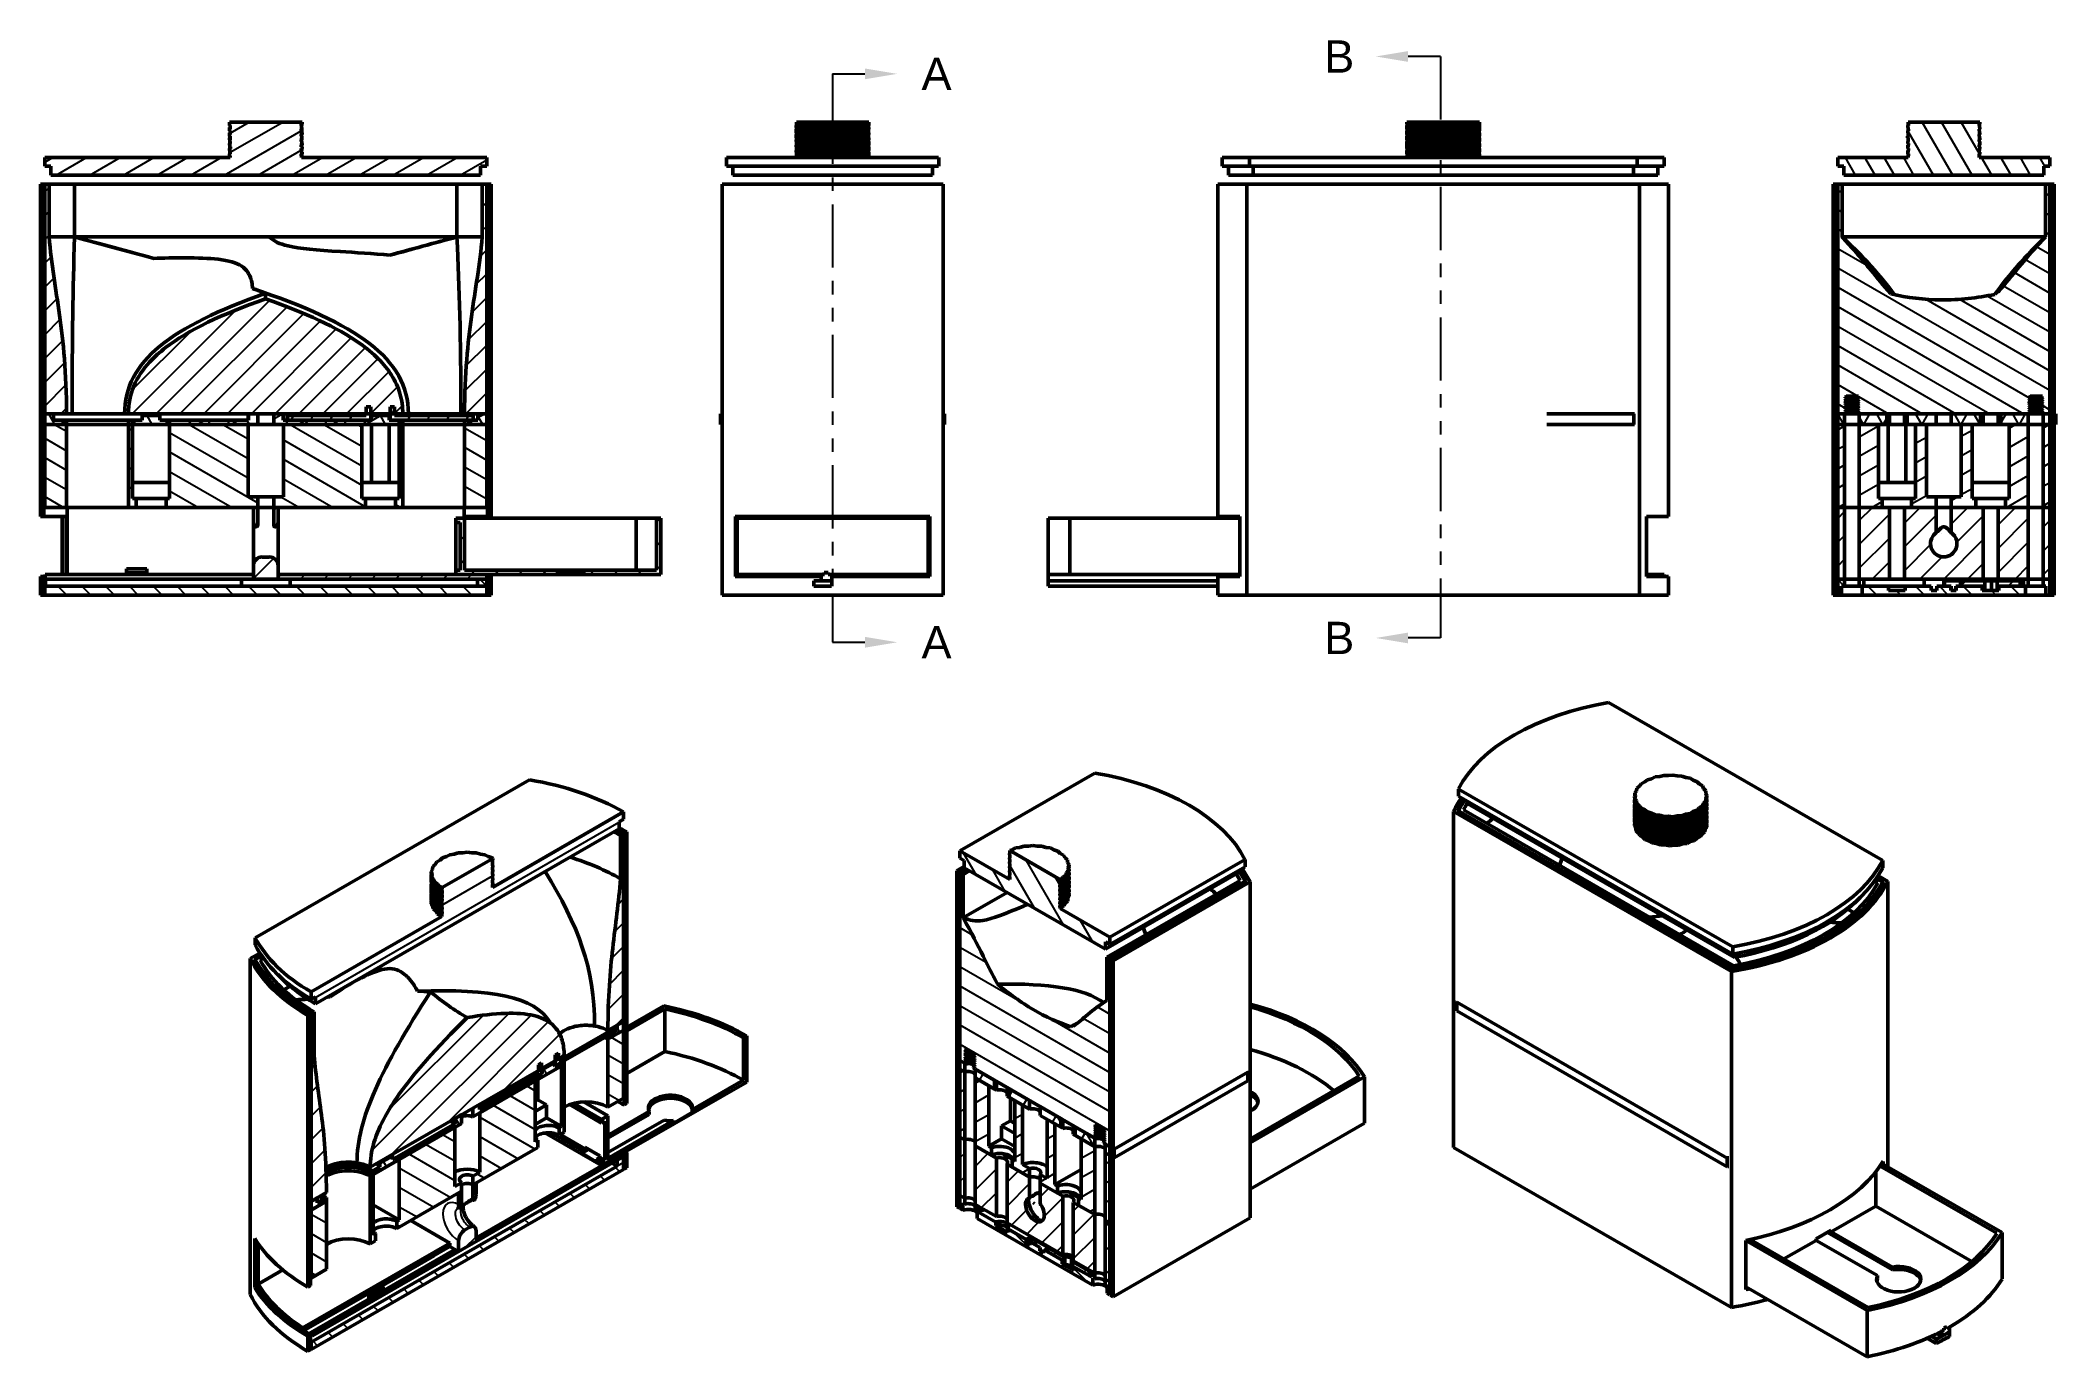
# Model space of a CAD drawing. Header units: inches. Extents: x 1.1 to 16.1, y 0.5 to 10.2.
import ezdxf

# ---------------------------------------------------------------- set-up
doc = ezdxf.new("R2010")
doc.units = ezdxf.units.IN
doc.header["$LTSCALE"] = 0.75
doc.header["$MEASUREMENT"] = 0
doc.linetypes.add('PHANTOM2', pattern=[1.25, 0.625, -0.125, 0.125, -0.125, 0.125, -0.125])
for name, color, linetype, lineweight in [('Annotations', 7, 'Continuous', 25), ('Hatching', 7, 'Continuous', 25), ('Visible', 7, 'Continuous', 50), ('Visible Narrow', 7, 'Continuous', 25)]:
    doc.layers.add(name, color=color, linetype=linetype, lineweight=lineweight)
doc.styles.get("Standard").update_dxf_attribs({"font": 'arial.ttf'})

msp = doc.modelspace()

# ---------------------------------------------------------------- texts
at = {"layer": 'Annotations', "char_height": 0.24, "attachment_point": 5}
for s, insert in [('B', (10.758, 10.109)), ('A', (7.769, 9.98)), ('A', (7.769, 5.76)), ('B', (10.758, 5.792))]:
    msp.add_mtext(s, dxfattribs=dict(at, insert=insert))

# ---------------------------------------------------------------- hatches: boundary and pattern name
at = {"layer": 'Hatching'}
h = msp.add_hatch(dxfattribs=at)
h.set_pattern_fill('ANSI31', color=256, angle=-15, style=0)
h.paths.add_polyline_path([(2.525, 9.582), (2.525, 9.582), (2.525, 9.569), (2.522, 9.569), (2.522, 9.556), (2.527, 9.556), (2.527, 9.543), (2.525, 9.543), (2.525, 9.53), (2.522, 9.53), (2.522, 9.517), (2.527, 9.517), (2.527, 9.504), (2.525, 9.504), (2.525, 9.491), (2.523, 9.491), (2.523, 9.477), (2.527, 9.477), (2.527, 9.464), (2.524, 9.464), (2.524, 9.451), (2.524, 9.451), (2.524, 9.438), (2.528, 9.438), (2.528, 9.425), (2.523, 9.425), (2.523, 9.412), (2.524, 9.412), (2.524, 9.399), (2.527, 9.399), (2.527, 9.386), (2.522, 9.386), (2.522, 9.372), (2.525, 9.372), (2.525, 9.359), (1.149, 9.359), (1.149, 9.294), (1.195, 9.294), (1.195, 9.228), (4.384, 9.228), (4.384, 9.294), (4.43, 9.294), (4.43, 9.359), (3.055, 9.359), (3.055, 9.372), (3.053, 9.372), (3.053, 9.386), (3.058, 9.386), (3.058, 9.399), (3.055, 9.399), (3.055, 9.412), (3.054, 9.412), (3.054, 9.425), (3.059, 9.425), (3.059, 9.438), (3.054, 9.438), (3.054, 9.451), (3.055, 9.451), (3.055, 9.464), (3.058, 9.464), (3.058, 9.477), (3.053, 9.477), (3.053, 9.491), (3.055, 9.491), (3.055, 9.504), (3.058, 9.504), (3.058, 9.517), (3.053, 9.517), (3.053, 9.53), (3.056, 9.53), (3.056, 9.543), (3.057, 9.543), (3.057, 9.556), (3.053, 9.556), (3.053, 9.569), (3.056, 9.569), (3.056, 9.582), (3.056, 9.582), (3.056, 9.596), (3.053, 9.596), (3.053, 9.609), (3.057, 9.609), (3.057, 9.622), (2.526, 9.622), (2.526, 9.609), (2.521, 9.609), (2.521, 9.596), (2.525, 9.596)], flags=0)
h = msp.add_hatch(dxfattribs=at)
h.set_pattern_fill('ANSI31', color=256, angle=75, style=0)
h.paths.add_polyline_path([(14.979, 9.582), (14.981, 9.582), (14.981, 9.569), (14.983, 9.569), (14.983, 9.556), (14.978, 9.556), (14.978, 9.543), (14.981, 9.543), (14.981, 9.53), (14.982, 9.53), (14.982, 9.517), (14.978, 9.517), (14.978, 9.504), (14.982, 9.504), (14.982, 9.491), (14.982, 9.491), (14.982, 9.477), (14.978, 9.477), (14.978, 9.464), (14.983, 9.464), (14.983, 9.451), (14.981, 9.451), (14.981, 9.438), (14.978, 9.438), (14.978, 9.425), (14.983, 9.425), (14.983, 9.412), (14.981, 9.412), (14.981, 9.399), (14.979, 9.399), (14.979, 9.386), (14.983, 9.386), (14.983, 9.372), (14.98, 9.372), (14.98, 9.359), (14.458, 9.359), (14.458, 9.294), (14.504, 9.294), (14.504, 9.228), (15.987, 9.228), (15.987, 9.294), (16.033, 9.294), (16.033, 9.359), (15.509, 9.359), (15.509, 9.372), (15.509, 9.372), (15.509, 9.386), (15.513, 9.386), (15.513, 9.399), (15.508, 9.399), (15.508, 9.412), (15.509, 9.412), (15.509, 9.425), (15.513, 9.425), (15.513, 9.438), (15.508, 9.438), (15.508, 9.451), (15.51, 9.451), (15.51, 9.464), (15.512, 9.464), (15.512, 9.477), (15.507, 9.477), (15.507, 9.491), (15.51, 9.491), (15.51, 9.504), (15.511, 9.504), (15.511, 9.517), (15.507, 9.517), (15.507, 9.53), (15.511, 9.53), (15.511, 9.543), (15.511, 9.543), (15.511, 9.556), (15.507, 9.556), (15.507, 9.569), (15.512, 9.569), (15.512, 9.582), (15.51, 9.582), (15.51, 9.596), (15.508, 9.596), (15.508, 9.609), (15.512, 9.609), (15.512, 9.622), (14.98, 9.622), (14.98, 9.609), (14.983, 9.609), (14.983, 9.596), (14.979, 9.596)], flags=0)
h = msp.add_hatch(dxfattribs=at)
h.set_pattern_fill('ANSI31', color=256, angle=75, style=0)
h.paths.add_polyline_path([(4.463, 9.162), (4.437, 9.162), (4.437, 7.456), (4.437, 7.378), (4.437, 6.695), (4.463, 6.695)], flags=0)
h.paths.add_polyline_path([(1.143, 9.162), (1.117, 9.162), (1.117, 6.695), (1.143, 6.695)], flags=0)
h.paths.add_polyline_path([(1.143, 6.111), (1.143, 6.249), (1.117, 6.249), (1.117, 6.111)], flags=0)
h.paths.add_polyline_path([(4.463, 6.111), (4.463, 6.249), (4.437, 6.249), (4.437, 6.111)], flags=0)
h = msp.add_hatch(dxfattribs=at)
h.set_pattern_fill('ANSI31', color=256, style=0)
edge = h.paths.add_edge_path(flags=0)
edge.add_line((1.149, 7.456), (1.215, 7.456))
edge.add_line((1.215, 7.456), (1.311, 7.456))
edge.add_spline(control_points=[(1.311, 7.456), (1.311, 7.765), (1.287, 7.991), (1.231, 8.39), (1.199, 8.566), (1.182, 8.769)], knot_values=[-9.17111, -9.17111, -9.17111, -9.17111, -4.644196, -4.644196, 0, 0, 0, 0], degree=3, periodic=0)
edge.add_line((1.182, 8.769), (1.182, 9.162))
edge.add_line((1.182, 9.162), (1.149, 9.162))
edge.add_line((1.149, 9.162), (1.149, 7.456))
edge = h.paths.add_edge_path(flags=0)
edge.add_line((1.77, 7.456), (1.873, 7.456))
edge.add_line((1.873, 7.456), (2.004, 7.456))
edge.add_line((2.004, 7.456), (2.659, 7.456))
edge.add_line((2.659, 7.456), (2.662, 7.456))
edge.add_line((2.662, 7.456), (2.731, 7.456))
edge.add_line((2.731, 7.456), (2.849, 7.456))
edge.add_line((2.849, 7.456), (2.918, 7.456))
edge.add_line((2.918, 7.456), (2.921, 7.456))
edge.add_line((2.921, 7.456), (3.536, 7.456))
edge.add_line((3.536, 7.456), (3.569, 7.456))
edge.add_line((3.569, 7.456), (3.575, 7.456))
edge.add_line((3.575, 7.456), (3.707, 7.456))
edge.add_line((3.707, 7.456), (3.713, 7.456))
edge.add_line((3.713, 7.456), (3.746, 7.456))
edge.add_line((3.746, 7.456), (3.807, 7.456))
edge.add_spline(control_points=[(3.807, 7.456), (3.807, 7.507), (3.8, 7.557), (3.772, 7.655), (3.751, 7.7), (3.67, 7.828), (3.592, 7.906), (3.319, 8.098), (3.085, 8.205), (2.789, 8.31)], knot_values=[-19.520538, -19.520538, -19.520538, -19.520538, -17.06016, -17.06016, -14.620917, -14.620917, -9.785719, -9.785719, -1.9393, -1.9393, -1.9393, -1.9393], degree=3, periodic=0)
edge.add_spline(control_points=[(2.789, 8.31), (2.466, 8.196), (2.217, 8.079), (2.004, 7.915), (1.964, 7.879), (1.879, 7.787), (1.838, 7.728), (1.783, 7.596), (1.77, 7.528), (1.77, 7.456)], knot_values=[-9.432682, -9.432682, -9.432682, -9.432682, -4.491498, -4.491498, -3.273227, -3.273227, -1.628662, -1.628662, 0, 0, 0, 0], degree=3, periodic=0)
edge = h.paths.add_edge_path(flags=0)
edge.add_line((4.266, 7.456), (4.365, 7.456))
edge.add_line((4.365, 7.456), (4.43, 7.456))
edge.add_line((4.43, 7.456), (4.43, 9.162))
edge.add_line((4.43, 9.162), (4.397, 9.162))
edge.add_line((4.397, 9.162), (4.397, 8.769))
edge.add_spline(control_points=[(4.397, 8.769), (4.379, 8.562), (4.345, 8.383), (4.29, 7.982), (4.266, 7.759), (4.266, 7.456)], knot_values=[-14.271282, -14.271282, -14.271282, -14.271282, -6.919935, -6.919935, 0, 0, 0, 0], degree=3, periodic=0)
h = msp.add_hatch(dxfattribs=at)
h.set_pattern_fill('ANSI31', color=256, angle=15, style=0)
h.paths.add_polyline_path([(16.066, 9.162), (16.039, 9.162), (16.039, 7.456), (16.039, 7.378), (16.039, 6.111), (16.066, 6.111), (16.066, 7.378), (16.066, 7.456)], flags=0)
h.paths.add_polyline_path([(14.451, 9.162), (14.425, 9.162), (14.425, 6.111), (14.451, 6.111), (14.451, 7.378), (14.451, 7.456)], flags=0)
h = msp.add_hatch(dxfattribs=at)
h.set_pattern_fill('ANSI31', color=256, angle=105, style=0)
edge = h.paths.add_edge_path(flags=0)
edge.add_line((14.602, 7.466), (14.602, 7.464))
edge.add_spline(control_points=[(14.602, 7.464), (14.604, 7.463), (14.605, 7.462), (14.609, 7.46), (14.61, 7.459), (14.612, 7.458)], knot_values=[-0.087594, -0.087594, -0.087594, -0.087594, -0.043408, -0.043408, 0, 0, 0, 0], degree=3, periodic=0)
edge.add_line((14.612, 7.458), (14.612, 7.456))
edge.add_line((14.612, 7.456), (14.618, 7.456))
edge.add_line((14.618, 7.456), (14.822, 7.456))
edge.add_line((14.822, 7.456), (14.842, 7.456))
edge.add_line((14.842, 7.456), (14.953, 7.456))
edge.add_line((14.953, 7.456), (14.973, 7.456))
edge.add_line((14.973, 7.456), (15.19, 7.456))
edge.add_line((15.19, 7.456), (15.3, 7.456))
edge.add_line((15.3, 7.456), (15.517, 7.456))
edge.add_line((15.517, 7.456), (15.538, 7.456))
edge.add_line((15.538, 7.456), (15.648, 7.456))
edge.add_line((15.648, 7.456), (15.669, 7.456))
edge.add_line((15.669, 7.456), (15.873, 7.456))
edge.add_line((15.873, 7.456), (15.886, 7.456))
edge.add_spline(control_points=[(15.886, 7.456), (15.884, 7.458), (15.882, 7.459), (15.879, 7.46), (15.879, 7.46), (15.879, 7.461)], knot_values=[-0.066303, -0.066303, -0.066303, -0.066303, -0.00654, -0.00654, 0, 0, 0, 0], degree=3, periodic=0)
edge.add_line((15.879, 7.461), (15.879, 7.464))
edge.add_spline(control_points=[(15.879, 7.464), (15.882, 7.466), (15.885, 7.468), (15.888, 7.469), (15.888, 7.469), (15.889, 7.469)], knot_values=[-0.085637, -0.085637, -0.085637, -0.085637, -0.006925, -0.006925, 0, 0, 0, 0], degree=3, periodic=0)
edge.add_line((15.889, 7.469), (15.889, 7.472))
edge.add_spline(control_points=[(15.889, 7.472), (15.886, 7.473), (15.882, 7.475), (15.879, 7.477), (15.879, 7.477), (15.879, 7.477)], knot_values=[-0.087005, -0.087005, -0.087005, -0.087005, -0.00654, -0.00654, 0, 0, 0, 0], degree=3, periodic=0)
edge.add_line((15.879, 7.477), (15.879, 7.481))
edge.add_spline(control_points=[(15.879, 7.481), (15.882, 7.482), (15.885, 7.484), (15.888, 7.486), (15.888, 7.486), (15.889, 7.486)], knot_values=[-0.085637, -0.085637, -0.085637, -0.085637, -0.006925, -0.006925, 0, 0, 0, 0], degree=3, periodic=0)
edge.add_line((15.889, 7.486), (15.889, 7.488))
edge.add_spline(control_points=[(15.889, 7.488), (15.886, 7.49), (15.882, 7.491), (15.879, 7.493), (15.879, 7.493), (15.879, 7.493)], knot_values=[-0.087005, -0.087005, -0.087005, -0.087005, -0.00654, -0.00654, 0, 0, 0, 0], degree=3, periodic=0)
edge.add_line((15.879, 7.493), (15.879, 7.497))
edge.add_spline(control_points=[(15.879, 7.497), (15.882, 7.499), (15.885, 7.5), (15.888, 7.502), (15.888, 7.502), (15.889, 7.502)], knot_values=[-0.085637, -0.085637, -0.085637, -0.085637, -0.006925, -0.006925, 0, 0, 0, 0], degree=3, periodic=0)
edge.add_line((15.889, 7.502), (15.889, 7.504))
edge.add_spline(control_points=[(15.889, 7.504), (15.886, 7.506), (15.882, 7.508), (15.879, 7.51), (15.879, 7.51), (15.879, 7.51)], knot_values=[-0.087005, -0.087005, -0.087005, -0.087005, -0.00654, -0.00654, 0, 0, 0, 0], degree=3, periodic=0)
edge.add_line((15.879, 7.51), (15.879, 7.514))
edge.add_spline(control_points=[(15.879, 7.514), (15.882, 7.515), (15.885, 7.517), (15.888, 7.518), (15.888, 7.519), (15.889, 7.519)], knot_values=[-0.085637, -0.085637, -0.085637, -0.085637, -0.006925, -0.006925, 0, 0, 0, 0], degree=3, periodic=0)
edge.add_line((15.889, 7.519), (15.889, 7.521))
edge.add_spline(control_points=[(15.889, 7.521), (15.886, 7.522), (15.882, 7.524), (15.879, 7.526), (15.879, 7.526), (15.879, 7.526)], knot_values=[-0.087005, -0.087005, -0.087005, -0.087005, -0.00654, -0.00654, 0, 0, 0, 0], degree=3, periodic=0)
edge.add_line((15.879, 7.526), (15.879, 7.53))
edge.add_spline(control_points=[(15.879, 7.53), (15.882, 7.532), (15.885, 7.533), (15.888, 7.535), (15.888, 7.535), (15.889, 7.535)], knot_values=[-0.085637, -0.085637, -0.085637, -0.085637, -0.006925, -0.006925, 0, 0, 0, 0], degree=3, periodic=0)
edge.add_line((15.889, 7.535), (15.889, 7.537))
edge.add_spline(control_points=[(15.889, 7.537), (15.886, 7.539), (15.882, 7.541), (15.879, 7.542), (15.879, 7.543), (15.879, 7.543)], knot_values=[-0.087005, -0.087005, -0.087005, -0.087005, -0.00654, -0.00654, 0, 0, 0, 0], degree=3, periodic=0)
edge.add_line((15.879, 7.543), (15.879, 7.546))
edge.add_spline(control_points=[(15.879, 7.546), (15.88, 7.547), (15.882, 7.548), (15.885, 7.55), (15.886, 7.55), (15.888, 7.551), (15.888, 7.551), (15.889, 7.552)], knot_values=[-0.086047, -0.086047, -0.086047, -0.086047, -0.046865, -0.046865, -0.0036, -0.0036, 0, 0, 0, 0], degree=3, periodic=0)
edge.add_line((15.889, 7.552), (15.889, 7.554))
edge.add_spline(control_points=[(15.889, 7.554), (15.886, 7.555), (15.882, 7.557), (15.879, 7.559), (15.879, 7.559), (15.879, 7.559)], knot_values=[-0.087005, -0.087005, -0.087005, -0.087005, -0.00654, -0.00654, 0, 0, 0, 0], degree=3, periodic=0)
edge.add_line((15.879, 7.559), (15.879, 7.563))
edge.add_spline(control_points=[(15.879, 7.563), (15.882, 7.564), (15.885, 7.566), (15.888, 7.568), (15.888, 7.568), (15.889, 7.568)], knot_values=[-0.085637, -0.085637, -0.085637, -0.085637, -0.006925, -0.006925, 0, 0, 0, 0], degree=3, periodic=0)
edge.add_line((15.889, 7.568), (15.889, 7.57))
edge.add_spline(control_points=[(15.889, 7.57), (15.886, 7.572), (15.882, 7.573), (15.879, 7.575), (15.879, 7.575), (15.879, 7.575)], knot_values=[-0.087005, -0.087005, -0.087005, -0.087005, -0.00654, -0.00654, 0, 0, 0, 0], degree=3, periodic=0)
edge.add_line((15.879, 7.575), (15.879, 7.579))
edge.add_spline(control_points=[(15.879, 7.579), (15.88, 7.58), (15.882, 7.581), (15.885, 7.582), (15.886, 7.583), (15.888, 7.584), (15.888, 7.584), (15.889, 7.584)], knot_values=[-0.086047, -0.086047, -0.086047, -0.086047, -0.046865, -0.046865, -0.0036, -0.0036, 0, 0, 0, 0], degree=3, periodic=0)
edge.add_line((15.889, 7.584), (15.889, 7.586))
edge.add_spline(control_points=[(15.889, 7.586), (15.888, 7.587), (15.887, 7.587), (15.886, 7.588)], knot_values=[-0.087626, -0.087626, -0.087626, -0.087626, -0.066818, -0.066818, -0.066818, -0.066818], degree=3, periodic=0)
edge.add_line((15.886, 7.588), (15.977, 7.588))
edge.add_line((15.977, 7.588), (15.977, 7.586))
edge.add_spline(control_points=[(15.977, 7.586), (15.975, 7.585), (15.974, 7.584), (15.97, 7.582), (15.969, 7.582), (15.967, 7.581)], knot_values=[-0.086027, -0.086027, -0.086027, -0.086027, -0.043328, -0.043328, 0, 0, 0, 0], degree=3, periodic=0)
edge.add_line((15.967, 7.581), (15.967, 7.579))
edge.add_spline(control_points=[(15.967, 7.579), (15.969, 7.578), (15.97, 7.577), (15.974, 7.575), (15.975, 7.574), (15.977, 7.573)], knot_values=[-0.087594, -0.087594, -0.087594, -0.087594, -0.043408, -0.043408, 0, 0, 0, 0], degree=3, periodic=0)
edge.add_line((15.977, 7.573), (15.977, 7.569))
edge.add_spline(control_points=[(15.977, 7.569), (15.975, 7.569), (15.974, 7.568), (15.97, 7.566), (15.969, 7.565), (15.967, 7.564)], knot_values=[-0.086027, -0.086027, -0.086027, -0.086027, -0.043328, -0.043328, 0, 0, 0, 0], degree=3, periodic=0)
edge.add_line((15.967, 7.564), (15.967, 7.562))
edge.add_spline(control_points=[(15.967, 7.562), (15.969, 7.561), (15.97, 7.56), (15.974, 7.559), (15.975, 7.558), (15.977, 7.557)], knot_values=[-0.087594, -0.087594, -0.087594, -0.087594, -0.043408, -0.043408, 0, 0, 0, 0], degree=3, periodic=0)
edge.add_line((15.977, 7.557), (15.977, 7.553))
edge.add_spline(control_points=[(15.977, 7.553), (15.975, 7.552), (15.974, 7.551), (15.97, 7.55), (15.969, 7.549), (15.967, 7.548)], knot_values=[-0.086027, -0.086027, -0.086027, -0.086027, -0.043328, -0.043328, 0, 0, 0, 0], degree=3, periodic=0)
edge.add_line((15.967, 7.548), (15.967, 7.546))
edge.add_spline(control_points=[(15.967, 7.546), (15.969, 7.545), (15.97, 7.544), (15.974, 7.542), (15.975, 7.541), (15.977, 7.54)], knot_values=[-0.087594, -0.087594, -0.087594, -0.087594, -0.043408, -0.043408, 0, 0, 0, 0], degree=3, periodic=0)
edge.add_line((15.977, 7.54), (15.977, 7.537))
edge.add_spline(control_points=[(15.977, 7.537), (15.975, 7.536), (15.974, 7.535), (15.97, 7.533), (15.969, 7.532), (15.967, 7.532)], knot_values=[-0.086027, -0.086027, -0.086027, -0.086027, -0.043328, -0.043328, 0, 0, 0, 0], degree=3, periodic=0)
edge.add_line((15.967, 7.532), (15.967, 7.529))
edge.add_spline(control_points=[(15.967, 7.529), (15.969, 7.529), (15.97, 7.528), (15.974, 7.526), (15.975, 7.525), (15.977, 7.524)], knot_values=[-0.087594, -0.087594, -0.087594, -0.087594, -0.043408, -0.043408, 0, 0, 0, 0], degree=3, periodic=0)
edge.add_line((15.977, 7.524), (15.977, 7.52))
edge.add_spline(control_points=[(15.977, 7.52), (15.975, 7.519), (15.974, 7.518), (15.97, 7.517), (15.969, 7.516), (15.967, 7.515)], knot_values=[-0.086027, -0.086027, -0.086027, -0.086027, -0.043328, -0.043328, 0, 0, 0, 0], degree=3, periodic=0)
edge.add_line((15.967, 7.515), (15.967, 7.513))
edge.add_spline(control_points=[(15.967, 7.513), (15.969, 7.512), (15.97, 7.511), (15.974, 7.509), (15.975, 7.508), (15.977, 7.508)], knot_values=[-0.087594, -0.087594, -0.087594, -0.087594, -0.043408, -0.043408, 0, 0, 0, 0], degree=3, periodic=0)
edge.add_line((15.977, 7.508), (15.977, 7.504))
edge.add_spline(control_points=[(15.977, 7.504), (15.975, 7.503), (15.974, 7.502), (15.97, 7.5), (15.969, 7.5), (15.967, 7.499)], knot_values=[-0.086027, -0.086027, -0.086027, -0.086027, -0.043328, -0.043328, 0, 0, 0, 0], degree=3, periodic=0)
edge.add_line((15.967, 7.499), (15.967, 7.497))
edge.add_spline(control_points=[(15.967, 7.497), (15.969, 7.496), (15.97, 7.495), (15.974, 7.493), (15.975, 7.492), (15.977, 7.491)], knot_values=[-0.087594, -0.087594, -0.087594, -0.087594, -0.043408, -0.043408, 0, 0, 0, 0], degree=3, periodic=0)
edge.add_line((15.977, 7.491), (15.977, 7.487))
edge.add_spline(control_points=[(15.977, 7.487), (15.975, 7.487), (15.974, 7.486), (15.97, 7.484), (15.969, 7.483), (15.967, 7.482)], knot_values=[-0.086027, -0.086027, -0.086027, -0.086027, -0.043328, -0.043328, 0, 0, 0, 0], degree=3, periodic=0)
edge.add_line((15.967, 7.482), (15.967, 7.48))
edge.add_spline(control_points=[(15.967, 7.48), (15.969, 7.479), (15.97, 7.478), (15.974, 7.477), (15.975, 7.476), (15.977, 7.475)], knot_values=[-0.087594, -0.087594, -0.087594, -0.087594, -0.043408, -0.043408, 0, 0, 0, 0], degree=3, periodic=0)
edge.add_line((15.977, 7.475), (15.977, 7.471))
edge.add_spline(control_points=[(15.977, 7.471), (15.975, 7.47), (15.974, 7.469), (15.97, 7.468), (15.969, 7.467), (15.967, 7.466)], knot_values=[-0.086027, -0.086027, -0.086027, -0.086027, -0.043328, -0.043328, 0, 0, 0, 0], degree=3, periodic=0)
edge.add_line((15.967, 7.466), (15.967, 7.464))
edge.add_spline(control_points=[(15.967, 7.464), (15.969, 7.463), (15.97, 7.462), (15.974, 7.46), (15.975, 7.459), (15.977, 7.458)], knot_values=[-0.087594, -0.087594, -0.087594, -0.087594, -0.043408, -0.043408, 0, 0, 0, 0], degree=3, periodic=0)
edge.add_line((15.977, 7.458), (15.977, 7.456))
edge.add_line((15.977, 7.456), (15.983, 7.456))
edge.add_line((15.983, 7.456), (16.033, 7.456))
edge.add_line((16.033, 7.456), (16.033, 9.162))
edge.add_line((16.033, 9.162), (16, 9.162))
edge.add_line((16, 9.162), (16, 8.769))
edge.add_spline(control_points=[(16, 8.769), (15.917, 8.683), (15.861, 8.615), (15.742, 8.47), (15.712, 8.433), (15.649, 8.361)], knot_values=[-4.284214, -4.284214, -4.284214, -4.284214, -2.178284, -2.178284, 0, 0, 0, 0], degree=3, periodic=0)
edge.add_spline(control_points=[(15.649, 8.361), (15.646, 8.361), (15.642, 8.36), (15.638, 8.359)], knot_values=[-6.186801, -6.186801, -6.186801, -6.186801, -6.100021, -6.100021, -6.100021, -6.100021], degree=3, periodic=0)
edge.add_spline(control_points=[(15.638, 8.359), (15.634, 8.354), (15.629, 8.349), (15.624, 8.343)], knot_values=[-0.176583, -0.176583, -0.176583, -0.176583, 0, 0, 0, 0], degree=3, periodic=0)
edge.add_spline(control_points=[(15.624, 8.343), (15.491, 8.316), (15.361, 8.301), (15.099, 8.303), (14.976, 8.319), (14.852, 8.346)], knot_values=[-5.984798, -5.984798, -5.984798, -5.984798, -2.899885, -2.899885, 0, 0, 0, 0], degree=3, periodic=0)
edge.add_spline(control_points=[(14.852, 8.346), (14.791, 8.417), (14.761, 8.453), (14.643, 8.599), (14.582, 8.674), (14.491, 8.769)], knot_values=[-6.001923, -6.001923, -6.001923, -6.001923, -3.009567, -3.009567, 0, 0, 0, 0], degree=3, periodic=0)
edge.add_line((14.491, 8.769), (14.491, 9.162))
edge.add_line((14.491, 9.162), (14.458, 9.162))
edge.add_line((14.458, 9.162), (14.458, 7.456))
edge.add_line((14.458, 7.456), (14.508, 7.456))
edge.add_line((14.508, 7.456), (14.521, 7.456))
edge.add_spline(control_points=[(14.521, 7.456), (14.519, 7.458), (14.517, 7.459), (14.514, 7.46), (14.514, 7.46), (14.514, 7.461)], knot_values=[-0.066303, -0.066303, -0.066303, -0.066303, -0.00654, -0.00654, 0, 0, 0, 0], degree=3, periodic=0)
edge.add_line((14.514, 7.461), (14.514, 7.464))
edge.add_spline(control_points=[(14.514, 7.464), (14.517, 7.466), (14.52, 7.468), (14.523, 7.469), (14.524, 7.469), (14.524, 7.469)], knot_values=[-0.085637, -0.085637, -0.085637, -0.085637, -0.006925, -0.006925, 0, 0, 0, 0], degree=3, periodic=0)
edge.add_line((14.524, 7.469), (14.524, 7.472))
edge.add_spline(control_points=[(14.524, 7.472), (14.521, 7.473), (14.518, 7.475), (14.514, 7.477), (14.514, 7.477), (14.514, 7.477)], knot_values=[-0.087005, -0.087005, -0.087005, -0.087005, -0.00654, -0.00654, 0, 0, 0, 0], degree=3, periodic=0)
edge.add_line((14.514, 7.477), (14.514, 7.481))
edge.add_spline(control_points=[(14.514, 7.481), (14.517, 7.482), (14.52, 7.484), (14.523, 7.486), (14.524, 7.486), (14.524, 7.486)], knot_values=[-0.085637, -0.085637, -0.085637, -0.085637, -0.006925, -0.006925, 0, 0, 0, 0], degree=3, periodic=0)
edge.add_line((14.524, 7.486), (14.524, 7.488))
edge.add_spline(control_points=[(14.524, 7.488), (14.521, 7.49), (14.518, 7.491), (14.514, 7.493), (14.514, 7.493), (14.514, 7.493)], knot_values=[-0.087005, -0.087005, -0.087005, -0.087005, -0.00654, -0.00654, 0, 0, 0, 0], degree=3, periodic=0)
edge.add_line((14.514, 7.493), (14.514, 7.497))
edge.add_spline(control_points=[(14.514, 7.497), (14.517, 7.499), (14.52, 7.5), (14.523, 7.502), (14.524, 7.502), (14.524, 7.502)], knot_values=[-0.085637, -0.085637, -0.085637, -0.085637, -0.006925, -0.006925, 0, 0, 0, 0], degree=3, periodic=0)
edge.add_line((14.524, 7.502), (14.524, 7.504))
edge.add_spline(control_points=[(14.524, 7.504), (14.521, 7.506), (14.518, 7.508), (14.514, 7.51), (14.514, 7.51), (14.514, 7.51)], knot_values=[-0.087005, -0.087005, -0.087005, -0.087005, -0.00654, -0.00654, 0, 0, 0, 0], degree=3, periodic=0)
edge.add_line((14.514, 7.51), (14.514, 7.514))
edge.add_spline(control_points=[(14.514, 7.514), (14.517, 7.515), (14.52, 7.517), (14.523, 7.518), (14.524, 7.519), (14.524, 7.519)], knot_values=[-0.085637, -0.085637, -0.085637, -0.085637, -0.006925, -0.006925, 0, 0, 0, 0], degree=3, periodic=0)
edge.add_line((14.524, 7.519), (14.524, 7.521))
edge.add_spline(control_points=[(14.524, 7.521), (14.521, 7.522), (14.518, 7.524), (14.514, 7.526), (14.514, 7.526), (14.514, 7.526)], knot_values=[-0.087005, -0.087005, -0.087005, -0.087005, -0.00654, -0.00654, 0, 0, 0, 0], degree=3, periodic=0)
edge.add_line((14.514, 7.526), (14.514, 7.53))
edge.add_spline(control_points=[(14.514, 7.53), (14.517, 7.532), (14.52, 7.533), (14.523, 7.535), (14.524, 7.535), (14.524, 7.535)], knot_values=[-0.085637, -0.085637, -0.085637, -0.085637, -0.006925, -0.006925, 0, 0, 0, 0], degree=3, periodic=0)
edge.add_line((14.524, 7.535), (14.524, 7.537))
edge.add_spline(control_points=[(14.524, 7.537), (14.521, 7.539), (14.518, 7.541), (14.514, 7.542), (14.514, 7.543), (14.514, 7.543)], knot_values=[-0.087005, -0.087005, -0.087005, -0.087005, -0.00654, -0.00654, 0, 0, 0, 0], degree=3, periodic=0)
edge.add_line((14.514, 7.543), (14.514, 7.546))
edge.add_spline(control_points=[(14.514, 7.546), (14.515, 7.547), (14.517, 7.548), (14.52, 7.55), (14.522, 7.55), (14.524, 7.551), (14.524, 7.551), (14.524, 7.552)], knot_values=[-0.086047, -0.086047, -0.086047, -0.086047, -0.046865, -0.046865, -0.0036, -0.0036, 0, 0, 0, 0], degree=3, periodic=0)
edge.add_line((14.524, 7.552), (14.524, 7.554))
edge.add_spline(control_points=[(14.524, 7.554), (14.521, 7.555), (14.518, 7.557), (14.514, 7.559), (14.514, 7.559), (14.514, 7.559)], knot_values=[-0.087005, -0.087005, -0.087005, -0.087005, -0.00654, -0.00654, 0, 0, 0, 0], degree=3, periodic=0)
edge.add_line((14.514, 7.559), (14.514, 7.563))
edge.add_spline(control_points=[(14.514, 7.563), (14.517, 7.564), (14.52, 7.566), (14.523, 7.568), (14.524, 7.568), (14.524, 7.568)], knot_values=[-0.085637, -0.085637, -0.085637, -0.085637, -0.006925, -0.006925, 0, 0, 0, 0], degree=3, periodic=0)
edge.add_line((14.524, 7.568), (14.524, 7.57))
edge.add_spline(control_points=[(14.524, 7.57), (14.521, 7.572), (14.518, 7.573), (14.514, 7.575), (14.514, 7.575), (14.514, 7.575)], knot_values=[-0.087005, -0.087005, -0.087005, -0.087005, -0.00654, -0.00654, 0, 0, 0, 0], degree=3, periodic=0)
edge.add_line((14.514, 7.575), (14.514, 7.579))
edge.add_spline(control_points=[(14.514, 7.579), (14.515, 7.58), (14.517, 7.581), (14.52, 7.582), (14.522, 7.583), (14.524, 7.584), (14.524, 7.584), (14.524, 7.584)], knot_values=[-0.086047, -0.086047, -0.086047, -0.086047, -0.046865, -0.046865, -0.0036, -0.0036, 0, 0, 0, 0], degree=3, periodic=0)
edge.add_line((14.524, 7.584), (14.524, 7.586))
edge.add_spline(control_points=[(14.524, 7.586), (14.523, 7.587), (14.522, 7.587), (14.521, 7.588)], knot_values=[-0.087626, -0.087626, -0.087626, -0.087626, -0.066818, -0.066818, -0.066818, -0.066818], degree=3, periodic=0)
edge.add_line((14.521, 7.588), (14.612, 7.588))
edge.add_line((14.612, 7.588), (14.612, 7.586))
edge.add_spline(control_points=[(14.612, 7.586), (14.61, 7.585), (14.609, 7.584), (14.605, 7.582), (14.604, 7.582), (14.602, 7.581)], knot_values=[-0.086027, -0.086027, -0.086027, -0.086027, -0.043328, -0.043328, 0, 0, 0, 0], degree=3, periodic=0)
edge.add_line((14.602, 7.581), (14.602, 7.579))
edge.add_spline(control_points=[(14.602, 7.579), (14.604, 7.578), (14.605, 7.577), (14.609, 7.575), (14.61, 7.574), (14.612, 7.573)], knot_values=[-0.087594, -0.087594, -0.087594, -0.087594, -0.043408, -0.043408, 0, 0, 0, 0], degree=3, periodic=0)
edge.add_line((14.612, 7.573), (14.612, 7.569))
edge.add_spline(control_points=[(14.612, 7.569), (14.61, 7.569), (14.609, 7.568), (14.605, 7.566), (14.604, 7.565), (14.602, 7.564)], knot_values=[-0.086027, -0.086027, -0.086027, -0.086027, -0.043328, -0.043328, 0, 0, 0, 0], degree=3, periodic=0)
edge.add_line((14.602, 7.564), (14.602, 7.562))
edge.add_spline(control_points=[(14.602, 7.562), (14.604, 7.561), (14.605, 7.56), (14.609, 7.559), (14.61, 7.558), (14.612, 7.557)], knot_values=[-0.087594, -0.087594, -0.087594, -0.087594, -0.043408, -0.043408, 0, 0, 0, 0], degree=3, periodic=0)
edge.add_line((14.612, 7.557), (14.612, 7.553))
edge.add_spline(control_points=[(14.612, 7.553), (14.61, 7.552), (14.609, 7.551), (14.605, 7.55), (14.604, 7.549), (14.602, 7.548)], knot_values=[-0.086027, -0.086027, -0.086027, -0.086027, -0.043328, -0.043328, 0, 0, 0, 0], degree=3, periodic=0)
edge.add_line((14.602, 7.548), (14.602, 7.546))
edge.add_spline(control_points=[(14.602, 7.546), (14.604, 7.545), (14.605, 7.544), (14.609, 7.542), (14.61, 7.541), (14.612, 7.54)], knot_values=[-0.087594, -0.087594, -0.087594, -0.087594, -0.043408, -0.043408, 0, 0, 0, 0], degree=3, periodic=0)
edge.add_line((14.612, 7.54), (14.612, 7.537))
edge.add_spline(control_points=[(14.612, 7.537), (14.61, 7.536), (14.609, 7.535), (14.605, 7.533), (14.604, 7.532), (14.602, 7.532)], knot_values=[-0.086027, -0.086027, -0.086027, -0.086027, -0.043328, -0.043328, 0, 0, 0, 0], degree=3, periodic=0)
edge.add_line((14.602, 7.532), (14.602, 7.529))
edge.add_spline(control_points=[(14.602, 7.529), (14.604, 7.529), (14.605, 7.528), (14.609, 7.526), (14.61, 7.525), (14.612, 7.524)], knot_values=[-0.087594, -0.087594, -0.087594, -0.087594, -0.043408, -0.043408, 0, 0, 0, 0], degree=3, periodic=0)
edge.add_line((14.612, 7.524), (14.612, 7.52))
edge.add_spline(control_points=[(14.612, 7.52), (14.61, 7.519), (14.609, 7.518), (14.605, 7.517), (14.604, 7.516), (14.602, 7.515)], knot_values=[-0.086027, -0.086027, -0.086027, -0.086027, -0.043328, -0.043328, 0, 0, 0, 0], degree=3, periodic=0)
edge.add_line((14.602, 7.515), (14.602, 7.513))
edge.add_spline(control_points=[(14.602, 7.513), (14.604, 7.512), (14.605, 7.511), (14.609, 7.509), (14.61, 7.508), (14.612, 7.508)], knot_values=[-0.087594, -0.087594, -0.087594, -0.087594, -0.043408, -0.043408, 0, 0, 0, 0], degree=3, periodic=0)
edge.add_line((14.612, 7.508), (14.612, 7.504))
edge.add_spline(control_points=[(14.612, 7.504), (14.61, 7.503), (14.609, 7.502), (14.605, 7.5), (14.604, 7.5), (14.602, 7.499)], knot_values=[-0.086027, -0.086027, -0.086027, -0.086027, -0.043328, -0.043328, 0, 0, 0, 0], degree=3, periodic=0)
edge.add_line((14.602, 7.499), (14.602, 7.497))
edge.add_spline(control_points=[(14.602, 7.497), (14.604, 7.496), (14.605, 7.495), (14.609, 7.493), (14.61, 7.492), (14.612, 7.491)], knot_values=[-0.087594, -0.087594, -0.087594, -0.087594, -0.043408, -0.043408, 0, 0, 0, 0], degree=3, periodic=0)
edge.add_line((14.612, 7.491), (14.612, 7.487))
edge.add_spline(control_points=[(14.612, 7.487), (14.61, 7.487), (14.609, 7.486), (14.605, 7.484), (14.604, 7.483), (14.602, 7.482)], knot_values=[-0.086027, -0.086027, -0.086027, -0.086027, -0.043328, -0.043328, 0, 0, 0, 0], degree=3, periodic=0)
edge.add_line((14.602, 7.482), (14.602, 7.48))
edge.add_spline(control_points=[(14.602, 7.48), (14.604, 7.479), (14.605, 7.478), (14.609, 7.477), (14.61, 7.476), (14.612, 7.475)], knot_values=[-0.087594, -0.087594, -0.087594, -0.087594, -0.043408, -0.043408, 0, 0, 0, 0], degree=3, periodic=0)
edge.add_line((14.612, 7.475), (14.612, 7.471))
edge.add_spline(control_points=[(14.612, 7.471), (14.61, 7.47), (14.609, 7.469), (14.605, 7.468), (14.604, 7.467), (14.602, 7.466)], knot_values=[-0.086027, -0.086027, -0.086027, -0.086027, -0.043328, -0.043328, 0, 0, 0, 0], degree=3, periodic=0)
h = msp.add_hatch(dxfattribs=at)
h.set_pattern_fill('ANSI31', color=256, angle=15, style=0)
h.paths.add_polyline_path([(4.33, 7.41), (4.33, 7.443), (3.746, 7.443), (3.746, 7.456), (3.746, 7.509), (3.713, 7.509), (3.713, 7.456), (3.713, 7.41), (3.779, 7.41), (3.807, 7.41), (4.266, 7.41), (4.294, 7.41)], flags=0)
h.paths.add_polyline_path([(2.952, 7.443), (2.952, 7.41), (3.569, 7.41), (3.569, 7.456), (3.569, 7.509), (3.536, 7.509), (3.536, 7.456), (3.536, 7.443)], flags=0)
h = msp.add_hatch(dxfattribs=at)
h.set_pattern_fill('ANSI31', color=256, angle=75, style=0)
h.paths.add_polyline_path([(2.849, 7.456), (2.849, 7.378), (2.921, 7.378), (3.503, 7.378), (3.779, 7.378), (3.779, 7.41), (3.713, 7.41), (3.707, 7.41), (3.707, 7.443), (3.575, 7.443), (3.575, 7.41), (3.569, 7.41), (2.952, 7.41), (2.921, 7.41), (2.918, 7.41), (2.918, 7.456)], flags=0)
h.paths.add_polyline_path([(2.731, 7.378), (2.731, 7.456), (2.662, 7.456), (2.662, 7.41), (2.659, 7.41), (2.004, 7.41), (2.004, 7.443), (1.873, 7.443), (1.873, 7.41), (1.801, 7.41), (1.801, 7.378), (2.076, 7.378), (2.659, 7.378)], flags=0)
h.paths.add_polyline_path([(1.149, 7.456), (1.149, 7.378), (1.286, 7.378), (1.286, 7.41), (1.215, 7.41), (1.215, 7.456)], flags=0)
h.paths.add_polyline_path([(4.439, 7.378), (4.439, 7.456), (4.437, 7.456), (4.43, 7.456), (4.365, 7.456), (4.365, 7.41), (4.33, 7.41), (4.294, 7.41), (4.294, 7.378), (4.43, 7.378), (4.437, 7.378)], flags=0)
h = msp.add_hatch(dxfattribs=at)
h.set_pattern_fill('ANSI31', color=256, angle=-15, style=0)
h.paths.add_polyline_path([(2.731, 7.378), (2.731, 7.456), (2.662, 7.456), (2.659, 7.456), (2.659, 7.41), (2.004, 7.41), (2.004, 7.456), (1.873, 7.456), (1.873, 7.41), (1.77, 7.41), (1.77, 7.378), (1.801, 7.378), (2.076, 7.378), (2.659, 7.378)], flags=0)
h.paths.add_polyline_path([(1.149, 7.456), (1.149, 7.378), (1.286, 7.378), (1.311, 7.378), (1.311, 7.41), (1.215, 7.41), (1.215, 7.456)], flags=0)
h.paths.add_polyline_path([(4.266, 7.41), (4.266, 7.378), (4.294, 7.378), (4.43, 7.378), (4.43, 7.456), (4.365, 7.456), (4.365, 7.41), (4.33, 7.41), (4.294, 7.41)], flags=0)
h.paths.add_polyline_path([(3.807, 7.378), (3.807, 7.41), (3.779, 7.41), (3.713, 7.41), (3.707, 7.41), (3.707, 7.456), (3.575, 7.456), (3.575, 7.41), (3.569, 7.41), (2.952, 7.41), (2.921, 7.41), (2.921, 7.456), (2.918, 7.456), (2.849, 7.456), (2.849, 7.378), (2.921, 7.378), (3.503, 7.378), (3.779, 7.378)], flags=0)
h = msp.add_hatch(dxfattribs=at)
h.set_pattern_fill('ANSI31', color=256, angle=105, style=0)
h.paths.add_polyline_path([(4.43, 7.378), (4.294, 7.378), (4.266, 7.378), (4.266, 6.761), (4.43, 6.761)], flags=0)
h.paths.add_polyline_path([(3.807, 7.378), (3.779, 7.378), (3.779, 6.827), (3.753, 6.827), (3.753, 6.761), (3.807, 6.761)], flags=0)
h.paths.add_polyline_path([(1.801, 7.378), (1.77, 7.378), (1.77, 6.761), (1.827, 6.761), (1.827, 6.827), (1.801, 6.827)], flags=0)
h.paths.add_polyline_path([(1.311, 7.378), (1.286, 7.378), (1.149, 7.378), (1.149, 6.761), (1.311, 6.761)], flags=0)
h.paths.add_polyline_path([(2.849, 6.84), (2.849, 6.761), (2.882, 6.761), (3.53, 6.761), (3.53, 6.827), (3.503, 6.827), (3.503, 7.378), (2.921, 7.378), (2.921, 6.84)], flags=0)
h.paths.add_polyline_path([(2.731, 6.761), (2.731, 6.84), (2.659, 6.84), (2.659, 7.378), (2.076, 7.378), (2.076, 6.827), (2.05, 6.827), (2.05, 6.761), (2.698, 6.761)], flags=0)
h = msp.add_hatch(dxfattribs=at)
h.set_pattern_fill('ANSI31', color=256, angle=15, style=0)
h.paths.add_polyline_path([(14.842, 7.378), (14.842, 7.456), (14.822, 7.456), (14.618, 7.456), (14.618, 7.378), (14.76, 7.378)], flags=0)
h.paths.add_polyline_path([(15.19, 7.378), (15.19, 7.456), (14.973, 7.456), (14.953, 7.456), (14.953, 7.378), (15.035, 7.378), (15.116, 7.378)], flags=0)
h.paths.add_polyline_path([(15.538, 7.378), (15.538, 7.456), (15.517, 7.456), (15.3, 7.456), (15.3, 7.378), (15.375, 7.378), (15.455, 7.378)], flags=0)
h.paths.add_polyline_path([(15.648, 7.456), (15.648, 7.378), (15.731, 7.378), (15.873, 7.378), (15.873, 7.456), (15.669, 7.456)], flags=0)
h.paths.add_polyline_path([(16.076, 7.378), (16.076, 7.456), (16.066, 7.456), (16.039, 7.456), (16.033, 7.456), (15.983, 7.456), (15.983, 7.378), (16.033, 7.378), (16.039, 7.378), (16.066, 7.378)], flags=0)
h.paths.add_polyline_path([(14.438, 7.456), (14.438, 7.378), (14.451, 7.378), (14.458, 7.378), (14.458, 7.378), (14.508, 7.378), (14.508, 7.456), (14.458, 7.456), (14.451, 7.456)], flags=0)
h = msp.add_hatch(dxfattribs=at)
h.set_pattern_fill('ANSI31', color=256, angle=75, style=0)
h.paths.add_polyline_path([(15.669, 7.456), (15.669, 7.378), (15.731, 7.378), (15.873, 7.378), (15.873, 7.456)], flags=0)
h.paths.add_polyline_path([(14.618, 7.456), (14.618, 7.378), (14.76, 7.378), (14.822, 7.378), (14.822, 7.456)], flags=0)
h.paths.add_polyline_path([(15.19, 7.378), (15.19, 7.456), (14.973, 7.456), (14.973, 7.378), (15.035, 7.378), (15.116, 7.378)], flags=0)
h.paths.add_polyline_path([(15.3, 7.456), (15.3, 7.378), (15.375, 7.378), (15.455, 7.378), (15.517, 7.378), (15.517, 7.456)], flags=0)
h.paths.add_polyline_path([(14.458, 7.456), (14.458, 7.378), (14.508, 7.378), (14.508, 7.456)], flags=0)
h.paths.add_polyline_path([(16.033, 7.378), (16.033, 7.456), (15.983, 7.456), (15.983, 7.378)], flags=0)
h = msp.add_hatch(dxfattribs=at)
h.set_pattern_fill('ANSI31', color=256, angle=-15, style=0)
h.paths.add_polyline_path([(16.033, 7.378), (15.983, 7.378), (15.983, 6.761), (16.033, 6.761)], flags=0)
h.paths.add_polyline_path([(15.873, 7.378), (15.731, 7.378), (15.731, 6.827), (15.703, 6.827), (15.703, 6.761), (15.873, 6.761)], flags=0)
h.paths.add_polyline_path([(14.76, 7.378), (14.618, 7.378), (14.618, 6.761), (14.788, 6.761), (14.788, 6.827), (14.76, 6.827)], flags=0)
h.paths.add_polyline_path([(14.508, 7.378), (14.458, 7.378), (14.458, 7.378), (14.458, 6.761), (14.458, 6.761), (14.508, 6.761)], flags=0)
h.paths.add_polyline_path([(15.19, 6.761), (15.19, 6.84), (15.116, 6.84), (15.116, 7.378), (15.035, 7.378), (15.035, 6.827), (15.007, 6.827), (15.007, 6.761)], flags=0)
h.paths.add_polyline_path([(15.3, 6.84), (15.3, 6.761), (15.484, 6.761), (15.484, 6.827), (15.455, 6.827), (15.455, 7.378), (15.375, 7.378), (15.375, 6.84)], flags=0)
h = msp.add_hatch(dxfattribs=at)
h.set_pattern_fill('ANSI31', color=256, style=0)
edge = h.paths.add_edge_path(flags=0)
edge.add_line((2.882, 6.262), (2.882, 6.229))
edge.add_line((4.362, 6.229), (2.882, 6.229))
edge.add_line((4.43, 6.229), (4.362, 6.229))
edge.add_line((4.43, 6.229), (4.43, 6.262))
edge.add_line((4.43, 6.262), (4.2, 6.262))
edge.add_line((4.2, 6.262), (2.882, 6.262))
edge = h.paths.add_edge_path(flags=0)
edge.add_spline(control_points=[(2.706, 6.624), (2.707, 6.623), (2.708, 6.622), (2.71, 6.62), (2.711, 6.619), (2.714, 6.618), (2.716, 6.617), (2.719, 6.617), (2.721, 6.618), (2.724, 6.619), (2.726, 6.62), (2.728, 6.622), (2.729, 6.624), (2.73, 6.627), (2.731, 6.629), (2.731, 6.63)], knot_values=[-0.264406, -0.264406, -0.264406, -0.264406, -0.229864, -0.229864, -0.195322, -0.195322, -0.156258, -0.156258, -0.117193, -0.117193, -0.078129, -0.078129, -0.039064, -0.039064, 0, 0, 0, 0], degree=3, periodic=0)
edge.add_line((2.731, 6.63), (2.731, 6.761))
edge.add_line((2.731, 6.761), (2.698, 6.761))
edge.add_line((2.698, 6.761), (2.698, 6.656))
edge.add_ellipse((2.764, 6.656), major_axis=(-0.0656, 0), ratio=1, start_angle=0, end_angle=28.955)
edge = h.paths.add_edge_path(flags=0)
edge.add_spline(control_points=[(2.849, 6.63), (2.849, 6.629), (2.849, 6.627), (2.85, 6.625), (2.851, 6.623), (2.853, 6.621), (2.854, 6.62), (2.857, 6.618), (2.859, 6.618), (2.862, 6.617), (2.864, 6.617), (2.867, 6.618), (2.869, 6.619), (2.871, 6.621), (2.873, 6.623), (2.873, 6.624)], knot_values=[-0.264406, -0.264406, -0.264406, -0.264406, -0.229864, -0.229864, -0.195322, -0.195322, -0.156258, -0.156258, -0.117193, -0.117193, -0.078129, -0.078129, -0.039064, -0.039064, 0, 0, 0, 0], degree=3, periodic=0)
edge.add_ellipse((2.816, 6.656), major_axis=(0.0574, -0.0318), ratio=1, start_angle=0, end_angle=28.955)
edge.add_line((2.882, 6.656), (2.882, 6.761))
edge.add_line((2.882, 6.761), (2.849, 6.761))
edge.add_line((2.849, 6.761), (2.849, 6.63))
edge = h.paths.add_edge_path(flags=0)
edge.add_line((2.698, 6.229), (2.882, 6.229))
edge.add_line((2.882, 6.229), (2.882, 6.262))
edge.add_line((2.882, 6.262), (2.882, 6.328))
edge.add_ellipse((2.816, 6.328), major_axis=(0.0656, 0), ratio=1, start_angle=360, end_angle=450)
edge.add_line((2.816, 6.393), (2.764, 6.393))
edge.add_ellipse((2.764, 6.328), major_axis=(0, 0.0656), ratio=1, start_angle=360, end_angle=450)
edge.add_line((2.698, 6.328), (2.698, 6.229))
h = msp.add_hatch(dxfattribs=at)
h.set_pattern_fill('ANSI31', color=256, angle=-2e-42, style=0)
h.paths.add_polyline_path([(16.033, 6.761), (15.983, 6.761), (15.983, 6.229), (16.033, 6.229)], flags=0)
h.paths.add_polyline_path([(15.873, 6.761), (15.703, 6.761), (15.648, 6.761), (15.648, 6.229), (15.838, 6.229), (15.873, 6.229)], flags=0)
h.paths.add_polyline_path([(14.842, 6.761), (14.788, 6.761), (14.618, 6.761), (14.618, 6.229), (14.652, 6.229), (14.842, 6.229)], flags=0)
h.paths.add_polyline_path([(14.508, 6.761), (14.458, 6.761), (14.458, 6.229), (14.508, 6.229)], flags=0)
edge = h.paths.add_edge_path(flags=0)
edge.add_spline(control_points=[(15.184, 6.569), (15.186, 6.57), (15.186, 6.571), (15.188, 6.573), (15.189, 6.574), (15.19, 6.577), (15.19, 6.579), (15.19, 6.581)], knot_values=[-0.101834, -0.101834, -0.101834, -0.101834, -0.071103, -0.071103, -0.039816, -0.039816, 0, 0, 0, 0], degree=3, periodic=0)
edge.add_line((15.19, 6.581), (15.19, 6.761))
edge.add_line((15.19, 6.761), (15.007, 6.761))
edge.add_line((15.007, 6.761), (14.953, 6.761))
edge.add_line((14.953, 6.761), (14.953, 6.229))
edge.add_line((14.953, 6.229), (15.538, 6.229))
edge.add_line((15.538, 6.229), (15.538, 6.761))
edge.add_line((15.538, 6.761), (15.484, 6.761))
edge.add_line((15.484, 6.761), (15.3, 6.761))
edge.add_line((15.3, 6.761), (15.3, 6.581))
edge.add_spline(control_points=[(15.3, 6.581), (15.3, 6.58), (15.301, 6.578), (15.301, 6.576), (15.302, 6.575), (15.303, 6.572), (15.305, 6.57), (15.306, 6.569)], knot_values=[-0.102013, -0.102013, -0.102013, -0.102013, -0.073879, -0.073879, -0.045806, -0.045806, 0, 0, 0, 0], degree=3, periodic=0)
edge.add_ellipse((15.245, 6.492), major_axis=(0.0609, 0.0773), ratio=1, start_angle=-283.5847, end_angle=0, ccw=False)
h = msp.add_hatch(dxfattribs=at)
h.set_pattern_fill('ANSI31', color=256, angle=90, style=0)
h.paths.add_polyline_path([(4.2, 6.682), (4.2, 6.649), (4.233, 6.649), (4.233, 6.295), (4.2, 6.295), (4.2, 6.262), (4.43, 6.262), (5.723, 6.262), (5.723, 6.682), (5.69, 6.682), (5.69, 6.295), (5.152, 6.295), (5.152, 6.269), (4.955, 6.269), (4.955, 6.295), (4.266, 6.295), (4.266, 6.682)], flags=0)
h = msp.add_hatch(dxfattribs=at)
h.set_pattern_fill('ANSI31', color=256, angle=15, style=0)
h.paths.add_polyline_path([(1.906, 6.305), (1.757, 6.305), (1.757, 6.275), (1.906, 6.275)], flags=0)
h = msp.add_hatch(dxfattribs=at)
h.set_pattern_fill('ANSI31', color=256, angle=90, style=0)
h.paths.add_polyline_path([(4.362, 6.177), (4.43, 6.177), (4.43, 6.229), (4.362, 6.229)], flags=0)
h.paths.add_polyline_path([(4.43, 6.111), (4.43, 6.177), (4.362, 6.177), (1.149, 6.177), (1.149, 6.111)], flags=0)
h = msp.add_hatch(dxfattribs=at)
h.set_pattern_fill('ANSI31', color=256, angle=90, style=0)
h.paths.add_polyline_path([(15.983, 6.177), (16.004, 6.177), (16.004, 6.111), (16.033, 6.111), (16.033, 6.229), (15.983, 6.229)], flags=0)
h.paths.add_polyline_path([(14.458, 6.229), (14.458, 6.111), (14.487, 6.111), (14.487, 6.177), (14.508, 6.177), (14.508, 6.229)], flags=0)
h.paths.add_polyline_path([(15.655, 6.177), (15.655, 6.144), (15.649, 6.144), (15.641, 6.144), (15.55, 6.144), (15.538, 6.144), (15.531, 6.144), (15.531, 6.177), (15.38, 6.177), (15.369, 6.177), (15.337, 6.177), (15.337, 6.144), (15.334, 6.144), (15.301, 6.144), (15.298, 6.144), (15.298, 6.177), (15.252, 6.177), (15.193, 6.177), (15.193, 6.144), (15.153, 6.144), (15.153, 6.177), (14.96, 6.177), (14.96, 6.144), (14.835, 6.144), (14.835, 6.177), (14.652, 6.177), (14.652, 6.229), (14.618, 6.229), (14.618, 6.177), (14.639, 6.177), (14.639, 6.111), (15.852, 6.111), (15.852, 6.177), (15.873, 6.177), (15.873, 6.229), (15.838, 6.229), (15.838, 6.177), (15.813, 6.177)], flags=0)
h = msp.add_hatch(dxfattribs=at)
h.set_pattern_fill('ANSI31', color=256, angle=90, style=0)
h.paths.add_polyline_path([(15.369, 6.177), (15.369, 6.216), (15.252, 6.216), (15.252, 6.177), (15.298, 6.177), (15.301, 6.177), (15.301, 6.144), (15.334, 6.144), (15.334, 6.177), (15.337, 6.177)], flags=0)
h = msp.add_hatch(dxfattribs=at)
h.set_pattern_fill('ANSI31', color=256, angle=-2e-42, style=0)
h.paths.add_polyline_path([(15.38, 6.216), (15.38, 6.177), (15.531, 6.177), (15.538, 6.177), (15.538, 6.144), (15.55, 6.144), (15.55, 6.216)], flags=0)
h.paths.add_polyline_path([(15.813, 6.177), (15.813, 6.216), (15.641, 6.216), (15.641, 6.144), (15.649, 6.144), (15.649, 6.177), (15.655, 6.177)], flags=0)
h = msp.add_hatch(dxfattribs=at)
h.set_pattern_fill('ANSI31', color=256, angle=-15, style=0)
h.paths.add_polyline_path([(4.099, 3.907), (4.099, 3.907), (4.099, 3.896), (4.096, 3.895), (4.096, 3.884), (4.1, 3.886), (4.1, 3.875), (4.099, 3.875), (4.099, 3.864), (4.097, 3.863), (4.097, 3.852), (4.1, 3.854), (4.1, 3.843), (4.098, 3.842), (4.098, 3.832), (4.097, 3.831), (4.097, 3.82), (4.1, 3.822), (4.1, 3.811), (4.098, 3.81), (4.098, 3.799), (4.098, 3.799), (4.098, 3.789), (4.1, 3.79), (4.1, 3.779), (4.097, 3.778), (4.097, 3.767), (4.098, 3.767), (4.098, 3.756), (4.1, 3.758), (4.1, 3.747), (4.097, 3.745), (4.097, 3.734), (4.098, 3.735), (4.098, 3.724), (3.126, 3.164), (3.126, 3.111), (3.158, 3.129), (3.158, 3.076), (5.413, 4.374), (5.413, 4.428), (5.446, 4.447), (5.446, 4.5), (4.473, 3.94), (4.473, 3.951), (4.472, 3.95), (4.472, 3.961), (4.475, 3.963), (4.475, 3.974), (4.473, 3.972), (4.473, 3.983), (4.473, 3.983), (4.473, 3.994), (4.476, 3.996), (4.476, 4.006), (4.473, 4.005), (4.473, 4.015), (4.473, 4.015), (4.473, 4.026), (4.475, 4.027), (4.475, 4.038), (4.472, 4.036), (4.472, 4.047), (4.473, 4.048), (4.473, 4.058), (4.475, 4.059), (4.475, 4.07), (4.472, 4.068), (4.472, 4.079), (4.474, 4.08), (4.474, 4.091), (4.475, 4.091), (4.475, 4.102), (4.472, 4.101), (4.472, 4.111), (4.474, 4.112), (4.474, 4.123), (4.474, 4.123), (4.474, 4.134), (4.472, 4.133), (4.472, 4.143), (4.475, 4.145), (4.475, 4.156), (4.099, 3.94), (4.099, 3.929), (4.096, 3.927), (4.096, 3.916), (4.099, 3.918)], flags=0)
h = msp.add_hatch(dxfattribs=at)
h.set_pattern_fill('ANSI31', color=256, angle=75, style=0)
h.paths.add_polyline_path([(5.469, 4.353), (5.45, 4.342), (5.45, 2.947), (5.45, 2.891), (5.45, 2.883), (5.45, 2.325), (5.469, 2.336)], flags=0)
h.paths.add_polyline_path([(3.121, 3.001), (3.103, 2.99), (3.103, 0.973), (3.121, 0.984)], flags=0)
h.paths.add_polyline_path([(3.121, 0.506), (3.121, 0.619), (3.103, 0.608), (3.103, 0.496)], flags=0)
h.paths.add_polyline_path([(5.469, 1.858), (5.469, 1.971), (5.45, 1.96), (5.45, 1.848)], flags=0)
h = msp.add_hatch(dxfattribs=at)
h.set_pattern_fill('ANSI31', color=256, angle=3e-15, style=0)
edge = h.paths.add_edge_path(flags=0)
edge.add_line((3.126, 1.609), (3.141, 1.617))
edge.add_line((3.141, 1.617), (3.172, 1.635))
edge.add_line((3.172, 1.635), (3.24, 1.675))
edge.add_spline(control_points=[(3.24, 1.675), (3.24, 1.927), (3.223, 2.102), (3.184, 2.405), (3.161, 2.536), (3.149, 2.695)], knot_values=[-9.17111, -9.17111, -9.17111, -9.17111, -4.644196, -4.644196, 0, 0, 0, 0], degree=3, periodic=0)
edge.add_line((3.149, 2.695), (3.149, 3.017))
edge.add_line((3.149, 3.017), (3.126, 3.003))
edge.add_line((3.126, 3.003), (3.126, 1.609))
edge = h.paths.add_edge_path(flags=0)
edge.add_line((3.565, 1.862), (3.637, 1.903))
edge.add_line((3.637, 1.903), (3.684, 1.93))
edge.add_line((3.684, 1.93), (3.72, 1.951))
edge.add_line((3.72, 1.951), (3.73, 1.957))
edge.add_line((3.73, 1.957), (4.193, 2.223))
edge.add_line((4.193, 2.223), (4.195, 2.225))
edge.add_line((4.195, 2.225), (4.244, 2.253))
edge.add_line((4.244, 2.253), (4.328, 2.301))
edge.add_line((4.328, 2.301), (4.347, 2.312))
edge.add_line((4.347, 2.312), (4.369, 2.325))
edge.add_line((4.369, 2.325), (4.376, 2.329))
edge.add_line((4.376, 2.329), (4.379, 2.33))
edge.add_line((4.379, 2.33), (4.814, 2.581))
edge.add_line((4.814, 2.581), (4.816, 2.582))
edge.add_line((4.816, 2.582), (4.822, 2.586))
edge.add_line((4.822, 2.586), (4.833, 2.592))
edge.add_line((4.833, 2.592), (4.837, 2.594))
edge.add_line((4.837, 2.594), (4.841, 2.597))
edge.add_line((4.841, 2.597), (4.888, 2.624))
edge.add_line((4.888, 2.624), (4.894, 2.627))
edge.add_line((4.894, 2.627), (4.924, 2.644))
edge.add_line((4.924, 2.644), (4.934, 2.65))
edge.add_line((4.934, 2.65), (4.939, 2.653))
edge.add_line((4.939, 2.653), (4.952, 2.66))
edge.add_line((4.952, 2.66), (4.959, 2.664))
edge.add_line((4.959, 2.664), (4.962, 2.666))
edge.add_line((4.962, 2.666), (5.005, 2.691))
edge.add_spline(control_points=[(5.005, 2.691), (5.005, 2.732), (5, 2.771), (4.98, 2.839), (4.965, 2.867), (4.927, 2.916), (4.904, 2.935), (4.875, 2.952)], knot_values=[-19.520538, -19.520538, -19.520538, -19.520538, -17.06016, -17.06016, -14.620917, -14.620917, -12.178355, -12.178355, -12.178355, -12.178355], degree=3, periodic=0)
edge.add_spline(control_points=[(4.875, 2.952), (4.848, 2.967), (4.816, 2.979), (4.66, 3.017), (4.495, 3.009), (4.285, 2.974)], knot_values=[-12.178355, -12.178355, -12.178355, -12.178355, -9.785719, -9.785719, -1.9393, -1.9393, -1.9393, -1.9393], degree=3, periodic=0)
edge.add_spline(control_points=[(4.285, 2.974), (4.057, 2.749), (3.881, 2.553), (3.73, 2.332), (3.702, 2.286), (3.642, 2.176), (3.613, 2.112), (3.574, 1.981), (3.565, 1.92), (3.565, 1.862)], knot_values=[-9.432682, -9.432682, -9.432682, -9.432682, -4.491498, -4.491498, -3.273227, -3.273227, -1.628662, -1.628662, 0, 0, 0, 0], degree=3, periodic=0)
edge = h.paths.add_edge_path(flags=0)
edge.add_line((5.33, 2.878), (5.399, 2.918))
edge.add_line((5.399, 2.918), (5.446, 2.945))
edge.add_line((5.446, 2.945), (5.446, 4.339))
edge.add_line((5.446, 4.339), (5.423, 4.326))
edge.add_line((5.423, 4.326), (5.423, 4.004))
edge.add_spline(control_points=[(5.423, 4.004), (5.41, 3.828), (5.386, 3.668), (5.346, 3.317), (5.33, 3.125), (5.33, 2.878)], knot_values=[-14.271282, -14.271282, -14.271282, -14.271282, -6.919935, -6.919935, 0, 0, 0, 0], degree=3, periodic=0)
h = msp.add_hatch(dxfattribs=at)
h.set_pattern_fill('ANSI31', color=256, angle=75, style=0)
h.paths.add_polyline_path([(8.311, 4.182), (8.312, 4.181), (8.312, 4.17), (8.314, 4.169), (8.314, 4.159), (8.311, 4.16), (8.311, 4.15), (8.313, 4.148), (8.313, 4.138), (8.313, 4.137), (8.313, 4.127), (8.31, 4.129), (8.31, 4.118), (8.313, 4.116), (8.313, 4.105), (8.313, 4.105), (8.313, 4.095), (8.31, 4.096), (8.31, 4.086), (8.314, 4.084), (8.314, 4.073), (8.313, 4.073), (8.313, 4.063), (8.311, 4.064), (8.311, 4.053), (8.314, 4.051), (8.314, 4.041), (8.312, 4.041), (8.312, 4.031), (8.311, 4.031), (8.311, 4.021), (8.314, 4.019), (8.314, 4.008), (8.312, 4.01), (8.312, 3.999), (7.943, 4.211), (7.943, 4.158), (7.975, 4.139), (7.975, 4.085), (9.024, 3.482), (9.024, 3.535), (9.056, 3.517), (9.056, 3.57), (8.686, 3.784), (8.686, 3.794), (8.685, 3.794), (8.685, 3.805), (8.689, 3.803), (8.689, 3.814), (8.685, 3.816), (8.685, 3.827), (8.686, 3.826), (8.686, 3.837), (8.688, 3.836), (8.688, 3.846), (8.685, 3.848), (8.685, 3.859), (8.686, 3.858), (8.686, 3.869), (8.688, 3.868), (8.688, 3.879), (8.685, 3.881), (8.685, 3.891), (8.687, 3.89), (8.687, 3.901), (8.687, 3.901), (8.687, 3.911), (8.684, 3.913), (8.684, 3.924), (8.687, 3.922), (8.687, 3.933), (8.687, 3.933), (8.687, 3.944), (8.685, 3.945), (8.685, 3.956), (8.688, 3.954), (8.688, 3.965), (8.686, 3.966), (8.686, 3.976), (8.685, 3.977), (8.685, 3.988), (8.688, 3.986), (8.688, 3.997), (8.312, 4.213), (8.312, 4.203), (8.314, 4.201), (8.314, 4.191), (8.311, 4.192)], flags=0)
h = msp.add_hatch(dxfattribs=at)
h.set_pattern_fill('ANSI31', color=256, angle=15, style=0)
h.paths.add_polyline_path([(9.079, 3.396), (9.061, 3.407), (9.061, 2.012), (9.061, 1.947), (9.061, 0.912), (9.079, 0.901), (9.079, 1.937), (9.079, 2.001)], flags=0)
h.paths.add_polyline_path([(7.938, 4.053), (7.919, 4.064), (7.919, 1.569), (7.938, 1.559), (7.938, 2.594), (7.938, 2.658)], flags=0)
h = msp.add_hatch(dxfattribs=at)
h.set_pattern_fill('ANSI31', color=256, angle=105, style=0)
edge = h.paths.add_edge_path(flags=0)
edge.add_line((8.044, 2.605), (8.044, 2.603))
edge.add_spline(control_points=[(8.044, 2.603), (8.046, 2.602), (8.047, 2.6), (8.049, 2.597), (8.05, 2.596), (8.052, 2.595)], knot_values=[-0.087594, -0.087594, -0.087594, -0.087594, -0.043408, -0.043408, 0, 0, 0, 0], degree=3, periodic=0)
edge.add_line((8.052, 2.595), (8.052, 2.593))
edge.add_line((8.052, 2.593), (8.056, 2.591))
edge.add_line((8.056, 2.591), (8.2, 2.508))
edge.add_line((8.2, 2.508), (8.214, 2.499))
edge.add_line((8.214, 2.499), (8.292, 2.454))
edge.add_line((8.292, 2.454), (8.307, 2.446))
edge.add_line((8.307, 2.446), (8.317, 2.44))
edge.add_line((8.317, 2.44), (8.46, 2.358))
edge.add_line((8.46, 2.358), (8.538, 2.313))
edge.add_line((8.538, 2.313), (8.692, 2.224))
edge.add_line((8.692, 2.224), (8.706, 2.216))
edge.add_line((8.706, 2.216), (8.784, 2.171))
edge.add_line((8.784, 2.171), (8.799, 2.163))
edge.add_line((8.799, 2.163), (8.943, 2.08))
edge.add_line((8.943, 2.08), (8.952, 2.074))
edge.add_spline(control_points=[(8.952, 2.074), (8.951, 2.076), (8.949, 2.078), (8.947, 2.08), (8.947, 2.081), (8.947, 2.081)], knot_values=[-0.066303, -0.066303, -0.066303, -0.066303, -0.00654, -0.00654, 0, 0, 0, 0], degree=3, periodic=0)
edge.add_line((8.947, 2.081), (8.947, 2.084))
edge.add_spline(control_points=[(8.947, 2.084), (8.949, 2.084), (8.951, 2.084), (8.954, 2.084), (8.954, 2.084), (8.954, 2.084)], knot_values=[-0.085637, -0.085637, -0.085637, -0.085637, -0.006925, -0.006925, 0, 0, 0, 0], degree=3, periodic=0)
edge.add_line((8.954, 2.084), (8.954, 2.086))
edge.add_spline(control_points=[(8.954, 2.086), (8.952, 2.088), (8.95, 2.091), (8.947, 2.094), (8.947, 2.094), (8.947, 2.094)], knot_values=[-0.087005, -0.087005, -0.087005, -0.087005, -0.00654, -0.00654, 0, 0, 0, 0], degree=3, periodic=0)
edge.add_line((8.947, 2.094), (8.947, 2.097))
edge.add_spline(control_points=[(8.947, 2.097), (8.949, 2.097), (8.951, 2.097), (8.954, 2.097), (8.954, 2.097), (8.954, 2.097)], knot_values=[-0.085637, -0.085637, -0.085637, -0.085637, -0.006925, -0.006925, 0, 0, 0, 0], degree=3, periodic=0)
edge.add_line((8.954, 2.097), (8.954, 2.099))
edge.add_spline(control_points=[(8.954, 2.099), (8.952, 2.102), (8.95, 2.104), (8.947, 2.107), (8.947, 2.107), (8.947, 2.108)], knot_values=[-0.087005, -0.087005, -0.087005, -0.087005, -0.00654, -0.00654, 0, 0, 0, 0], degree=3, periodic=0)
edge.add_line((8.947, 2.108), (8.947, 2.111))
edge.add_spline(control_points=[(8.947, 2.111), (8.949, 2.111), (8.951, 2.111), (8.954, 2.111), (8.954, 2.111), (8.954, 2.111)], knot_values=[-0.085637, -0.085637, -0.085637, -0.085637, -0.006925, -0.006925, 0, 0, 0, 0], degree=3, periodic=0)
edge.add_line((8.954, 2.111), (8.954, 2.112))
edge.add_spline(control_points=[(8.954, 2.112), (8.952, 2.115), (8.95, 2.118), (8.947, 2.121), (8.947, 2.121), (8.947, 2.121)], knot_values=[-0.087005, -0.087005, -0.087005, -0.087005, -0.00654, -0.00654, 0, 0, 0, 0], degree=3, periodic=0)
edge.add_line((8.947, 2.121), (8.947, 2.124))
edge.add_spline(control_points=[(8.947, 2.124), (8.949, 2.124), (8.951, 2.124), (8.954, 2.124), (8.954, 2.124), (8.954, 2.124)], knot_values=[-0.085637, -0.085637, -0.085637, -0.085637, -0.006925, -0.006925, 0, 0, 0, 0], degree=3, periodic=0)
edge.add_line((8.954, 2.124), (8.954, 2.126))
edge.add_spline(control_points=[(8.954, 2.126), (8.952, 2.128), (8.95, 2.131), (8.947, 2.134), (8.947, 2.134), (8.947, 2.134)], knot_values=[-0.087005, -0.087005, -0.087005, -0.087005, -0.00654, -0.00654, 0, 0, 0, 0], degree=3, periodic=0)
edge.add_line((8.947, 2.134), (8.947, 2.137))
edge.add_spline(control_points=[(8.947, 2.137), (8.949, 2.138), (8.951, 2.138), (8.954, 2.137), (8.954, 2.137), (8.954, 2.137)], knot_values=[-0.085637, -0.085637, -0.085637, -0.085637, -0.006925, -0.006925, 0, 0, 0, 0], degree=3, periodic=0)
edge.add_line((8.954, 2.137), (8.954, 2.139))
edge.add_spline(control_points=[(8.954, 2.139), (8.952, 2.142), (8.95, 2.145), (8.947, 2.147), (8.947, 2.148), (8.947, 2.148)], knot_values=[-0.087005, -0.087005, -0.087005, -0.087005, -0.00654, -0.00654, 0, 0, 0, 0], degree=3, periodic=0)
edge.add_line((8.947, 2.148), (8.947, 2.151))
edge.add_spline(control_points=[(8.947, 2.151), (8.948, 2.151), (8.949, 2.151), (8.951, 2.151), (8.953, 2.151), (8.954, 2.151), (8.954, 2.151), (8.954, 2.151)], knot_values=[-0.086047, -0.086047, -0.086047, -0.086047, -0.046865, -0.046865, -0.0036, -0.0036, 0, 0, 0, 0], degree=3, periodic=0)
edge.add_line((8.954, 2.151), (8.954, 2.153))
edge.add_spline(control_points=[(8.954, 2.153), (8.952, 2.155), (8.95, 2.158), (8.947, 2.161), (8.947, 2.161), (8.947, 2.161)], knot_values=[-0.087005, -0.087005, -0.087005, -0.087005, -0.00654, -0.00654, 0, 0, 0, 0], degree=3, periodic=0)
edge.add_line((8.947, 2.161), (8.947, 2.164))
edge.add_spline(control_points=[(8.947, 2.164), (8.949, 2.164), (8.951, 2.164), (8.954, 2.164), (8.954, 2.164), (8.954, 2.164)], knot_values=[-0.085637, -0.085637, -0.085637, -0.085637, -0.006925, -0.006925, 0, 0, 0, 0], degree=3, periodic=0)
edge.add_line((8.954, 2.164), (8.954, 2.166))
edge.add_spline(control_points=[(8.954, 2.166), (8.952, 2.169), (8.95, 2.171), (8.947, 2.174), (8.947, 2.174), (8.947, 2.175)], knot_values=[-0.087005, -0.087005, -0.087005, -0.087005, -0.00654, -0.00654, 0, 0, 0, 0], degree=3, periodic=0)
edge.add_line((8.947, 2.175), (8.947, 2.178))
edge.add_spline(control_points=[(8.947, 2.178), (8.948, 2.178), (8.949, 2.178), (8.951, 2.178), (8.953, 2.178), (8.954, 2.178), (8.954, 2.178), (8.954, 2.178)], knot_values=[-0.086047, -0.086047, -0.086047, -0.086047, -0.046865, -0.046865, -0.0036, -0.0036, 0, 0, 0, 0], degree=3, periodic=0)
edge.add_line((8.954, 2.178), (8.954, 2.179))
edge.add_spline(control_points=[(8.954, 2.179), (8.954, 2.18), (8.953, 2.181), (8.952, 2.181)], knot_values=[-0.087626, -0.087626, -0.087626, -0.087626, -0.066818, -0.066818, -0.066818, -0.066818], degree=3, periodic=0)
edge.add_line((8.952, 2.181), (9.017, 2.144))
edge.add_line((9.017, 2.144), (9.017, 2.143))
edge.add_spline(control_points=[(9.017, 2.143), (9.015, 2.143), (9.014, 2.143), (9.012, 2.143), (9.011, 2.143), (9.009, 2.143)], knot_values=[-0.086027, -0.086027, -0.086027, -0.086027, -0.043328, -0.043328, 0, 0, 0, 0], degree=3, periodic=0)
edge.add_line((9.009, 2.143), (9.009, 2.141))
edge.add_spline(control_points=[(9.009, 2.141), (9.011, 2.14), (9.012, 2.138), (9.014, 2.136), (9.015, 2.134), (9.017, 2.133)], knot_values=[-0.087594, -0.087594, -0.087594, -0.087594, -0.043408, -0.043408, 0, 0, 0, 0], degree=3, periodic=0)
edge.add_line((9.017, 2.133), (9.017, 2.13))
edge.add_spline(control_points=[(9.017, 2.13), (9.015, 2.13), (9.014, 2.13), (9.012, 2.13), (9.011, 2.13), (9.009, 2.13)], knot_values=[-0.086027, -0.086027, -0.086027, -0.086027, -0.043328, -0.043328, 0, 0, 0, 0], degree=3, periodic=0)
edge.add_line((9.009, 2.13), (9.009, 2.128))
edge.add_spline(control_points=[(9.009, 2.128), (9.011, 2.126), (9.012, 2.125), (9.014, 2.122), (9.015, 2.121), (9.017, 2.119)], knot_values=[-0.087594, -0.087594, -0.087594, -0.087594, -0.043408, -0.043408, 0, 0, 0, 0], degree=3, periodic=0)
edge.add_line((9.017, 2.119), (9.017, 2.116))
edge.add_spline(control_points=[(9.017, 2.116), (9.015, 2.116), (9.014, 2.116), (9.012, 2.116), (9.011, 2.116), (9.009, 2.116)], knot_values=[-0.086027, -0.086027, -0.086027, -0.086027, -0.043328, -0.043328, 0, 0, 0, 0], degree=3, periodic=0)
edge.add_line((9.009, 2.116), (9.009, 2.114))
edge.add_spline(control_points=[(9.009, 2.114), (9.011, 2.113), (9.012, 2.112), (9.014, 2.109), (9.015, 2.107), (9.017, 2.106)], knot_values=[-0.087594, -0.087594, -0.087594, -0.087594, -0.043408, -0.043408, 0, 0, 0, 0], degree=3, periodic=0)
edge.add_line((9.017, 2.106), (9.017, 2.103))
edge.add_spline(control_points=[(9.017, 2.103), (9.015, 2.103), (9.014, 2.103), (9.012, 2.103), (9.011, 2.103), (9.009, 2.103)], knot_values=[-0.086027, -0.086027, -0.086027, -0.086027, -0.043328, -0.043328, 0, 0, 0, 0], degree=3, periodic=0)
edge.add_line((9.009, 2.103), (9.009, 2.101))
edge.add_spline(control_points=[(9.009, 2.101), (9.011, 2.1), (9.012, 2.098), (9.014, 2.095), (9.015, 2.094), (9.017, 2.092)], knot_values=[-0.087594, -0.087594, -0.087594, -0.087594, -0.043408, -0.043408, 0, 0, 0, 0], degree=3, periodic=0)
edge.add_line((9.017, 2.092), (9.017, 2.089))
edge.add_spline(control_points=[(9.017, 2.089), (9.015, 2.089), (9.014, 2.089), (9.012, 2.089), (9.011, 2.089), (9.009, 2.089)], knot_values=[-0.086027, -0.086027, -0.086027, -0.086027, -0.043328, -0.043328, 0, 0, 0, 0], degree=3, periodic=0)
edge.add_line((9.009, 2.089), (9.009, 2.088))
edge.add_spline(control_points=[(9.009, 2.088), (9.011, 2.086), (9.012, 2.085), (9.014, 2.082), (9.015, 2.08), (9.017, 2.079)], knot_values=[-0.087594, -0.087594, -0.087594, -0.087594, -0.043408, -0.043408, 0, 0, 0, 0], degree=3, periodic=0)
edge.add_line((9.017, 2.079), (9.017, 2.076))
edge.add_spline(control_points=[(9.017, 2.076), (9.015, 2.076), (9.014, 2.076), (9.012, 2.076), (9.011, 2.076), (9.009, 2.076)], knot_values=[-0.086027, -0.086027, -0.086027, -0.086027, -0.043328, -0.043328, 0, 0, 0, 0], degree=3, periodic=0)
edge.add_line((9.009, 2.076), (9.009, 2.074))
edge.add_spline(control_points=[(9.009, 2.074), (9.011, 2.073), (9.012, 2.071), (9.014, 2.068), (9.015, 2.067), (9.017, 2.066)], knot_values=[-0.087594, -0.087594, -0.087594, -0.087594, -0.043408, -0.043408, 0, 0, 0, 0], degree=3, periodic=0)
edge.add_line((9.017, 2.066), (9.017, 2.062))
edge.add_spline(control_points=[(9.017, 2.062), (9.015, 2.062), (9.014, 2.062), (9.012, 2.062), (9.011, 2.062), (9.009, 2.062)], knot_values=[-0.086027, -0.086027, -0.086027, -0.086027, -0.043328, -0.043328, 0, 0, 0, 0], degree=3, periodic=0)
edge.add_line((9.009, 2.062), (9.009, 2.061))
edge.add_spline(control_points=[(9.009, 2.061), (9.011, 2.059), (9.012, 2.058), (9.014, 2.055), (9.015, 2.054), (9.017, 2.052)], knot_values=[-0.087594, -0.087594, -0.087594, -0.087594, -0.043408, -0.043408, 0, 0, 0, 0], degree=3, periodic=0)
edge.add_line((9.017, 2.052), (9.017, 2.049))
edge.add_spline(control_points=[(9.017, 2.049), (9.015, 2.049), (9.014, 2.049), (9.012, 2.049), (9.011, 2.049), (9.009, 2.049)], knot_values=[-0.086027, -0.086027, -0.086027, -0.086027, -0.043328, -0.043328, 0, 0, 0, 0], degree=3, periodic=0)
edge.add_line((9.009, 2.049), (9.009, 2.047))
edge.add_spline(control_points=[(9.009, 2.047), (9.011, 2.046), (9.012, 2.045), (9.014, 2.042), (9.015, 2.04), (9.017, 2.039)], knot_values=[-0.087594, -0.087594, -0.087594, -0.087594, -0.043408, -0.043408, 0, 0, 0, 0], degree=3, periodic=0)
edge.add_line((9.017, 2.039), (9.017, 2.037))
edge.add_line((9.017, 2.037), (9.021, 2.035))
edge.add_line((9.021, 2.035), (9.056, 2.014))
edge.add_line((9.056, 2.014), (9.056, 3.409))
edge.add_line((9.056, 3.409), (9.033, 3.423))
edge.add_line((9.033, 3.423), (9.033, 3.101))
edge.add_spline(control_points=[(9.033, 3.101), (8.975, 3.064), (8.935, 3.032), (8.85, 2.962), (8.829, 2.944), (8.785, 2.91)], knot_values=[-4.284214, -4.284214, -4.284214, -4.284214, -2.178284, -2.178284, 0, 0, 0, 0], degree=3, periodic=0)
edge.add_spline(control_points=[(8.785, 2.91), (8.782, 2.911), (8.78, 2.912), (8.777, 2.913)], knot_values=[-6.186801, -6.186801, -6.186801, -6.186801, -6.100021, -6.100021, -6.100021, -6.100021], degree=3, periodic=0)
edge.add_spline(control_points=[(8.777, 2.913), (8.774, 2.911), (8.77, 2.908), (8.767, 2.906)], knot_values=[-0.176583, -0.176583, -0.176583, -0.176583, 0, 0, 0, 0], degree=3, periodic=0)
edge.add_spline(control_points=[(8.767, 2.906), (8.673, 2.937), (8.581, 2.978), (8.396, 3.087), (8.309, 3.15), (8.221, 3.222)], knot_values=[-5.984798, -5.984798, -5.984798, -5.984798, -2.899885, -2.899885, 0, 0, 0, 0], degree=3, periodic=0)
edge.add_spline(control_points=[(8.221, 3.222), (8.178, 3.305), (8.157, 3.347), (8.073, 3.515), (8.03, 3.6), (7.966, 3.715)], knot_values=[-6.001923, -6.001923, -6.001923, -6.001923, -3.009567, -3.009567, 0, 0, 0, 0], degree=3, periodic=0)
edge.add_line((7.966, 3.715), (7.966, 4.037))
edge.add_line((7.966, 4.037), (7.943, 4.051))
edge.add_line((7.943, 4.051), (7.943, 2.656))
edge.add_line((7.943, 2.656), (7.978, 2.635))
edge.add_line((7.978, 2.635), (7.987, 2.63))
edge.add_spline(control_points=[(7.987, 2.63), (7.986, 2.632), (7.984, 2.634), (7.982, 2.636), (7.982, 2.636), (7.982, 2.636)], knot_values=[-0.066303, -0.066303, -0.066303, -0.066303, -0.00654, -0.00654, 0, 0, 0, 0], degree=3, periodic=0)
edge.add_line((7.982, 2.636), (7.982, 2.64))
edge.add_spline(control_points=[(7.982, 2.64), (7.984, 2.64), (7.986, 2.64), (7.989, 2.64), (7.989, 2.64), (7.989, 2.64)], knot_values=[-0.085637, -0.085637, -0.085637, -0.085637, -0.006925, -0.006925, 0, 0, 0, 0], degree=3, periodic=0)
edge.add_line((7.989, 2.64), (7.989, 2.641))
edge.add_spline(control_points=[(7.989, 2.641), (7.987, 2.644), (7.985, 2.647), (7.982, 2.649), (7.982, 2.65), (7.982, 2.65)], knot_values=[-0.087005, -0.087005, -0.087005, -0.087005, -0.00654, -0.00654, 0, 0, 0, 0], degree=3, periodic=0)
edge.add_line((7.982, 2.65), (7.982, 2.653))
edge.add_spline(control_points=[(7.982, 2.653), (7.984, 2.653), (7.986, 2.653), (7.989, 2.653), (7.989, 2.653), (7.989, 2.653)], knot_values=[-0.085637, -0.085637, -0.085637, -0.085637, -0.006925, -0.006925, 0, 0, 0, 0], degree=3, periodic=0)
edge.add_line((7.989, 2.653), (7.989, 2.655))
edge.add_spline(control_points=[(7.989, 2.655), (7.987, 2.657), (7.985, 2.66), (7.982, 2.663), (7.982, 2.663), (7.982, 2.663)], knot_values=[-0.087005, -0.087005, -0.087005, -0.087005, -0.00654, -0.00654, 0, 0, 0, 0], degree=3, periodic=0)
edge.add_line((7.982, 2.663), (7.982, 2.666))
edge.add_spline(control_points=[(7.982, 2.666), (7.984, 2.666), (7.986, 2.666), (7.989, 2.666), (7.989, 2.666), (7.989, 2.666)], knot_values=[-0.085637, -0.085637, -0.085637, -0.085637, -0.006925, -0.006925, 0, 0, 0, 0], degree=3, periodic=0)
edge.add_line((7.989, 2.666), (7.989, 2.668))
edge.add_spline(control_points=[(7.989, 2.668), (7.987, 2.671), (7.985, 2.673), (7.982, 2.676), (7.982, 2.677), (7.982, 2.677)], knot_values=[-0.087005, -0.087005, -0.087005, -0.087005, -0.00654, -0.00654, 0, 0, 0, 0], degree=3, periodic=0)
edge.add_line((7.982, 2.677), (7.982, 2.68))
edge.add_spline(control_points=[(7.982, 2.68), (7.984, 2.68), (7.986, 2.68), (7.989, 2.68), (7.989, 2.68), (7.989, 2.68)], knot_values=[-0.085637, -0.085637, -0.085637, -0.085637, -0.006925, -0.006925, 0, 0, 0, 0], degree=3, periodic=0)
edge.add_line((7.989, 2.68), (7.989, 2.682))
edge.add_spline(control_points=[(7.989, 2.682), (7.987, 2.684), (7.985, 2.687), (7.982, 2.69), (7.982, 2.69), (7.982, 2.69)], knot_values=[-0.087005, -0.087005, -0.087005, -0.087005, -0.00654, -0.00654, 0, 0, 0, 0], degree=3, periodic=0)
edge.add_line((7.982, 2.69), (7.982, 2.693))
edge.add_spline(control_points=[(7.982, 2.693), (7.984, 2.693), (7.986, 2.693), (7.989, 2.693), (7.989, 2.693), (7.989, 2.693)], knot_values=[-0.085637, -0.085637, -0.085637, -0.085637, -0.006925, -0.006925, 0, 0, 0, 0], degree=3, periodic=0)
edge.add_line((7.989, 2.693), (7.989, 2.695))
edge.add_spline(control_points=[(7.989, 2.695), (7.987, 2.698), (7.985, 2.7), (7.982, 2.703), (7.982, 2.703), (7.982, 2.704)], knot_values=[-0.087005, -0.087005, -0.087005, -0.087005, -0.00654, -0.00654, 0, 0, 0, 0], degree=3, periodic=0)
edge.add_line((7.982, 2.704), (7.982, 2.707))
edge.add_spline(control_points=[(7.982, 2.707), (7.983, 2.707), (7.984, 2.707), (7.986, 2.707), (7.988, 2.707), (7.989, 2.707), (7.989, 2.707), (7.989, 2.707)], knot_values=[-0.086047, -0.086047, -0.086047, -0.086047, -0.046865, -0.046865, -0.0036, -0.0036, 0, 0, 0, 0], degree=3, periodic=0)
edge.add_line((7.989, 2.707), (7.989, 2.708))
edge.add_spline(control_points=[(7.989, 2.708), (7.987, 2.711), (7.985, 2.714), (7.982, 2.717), (7.982, 2.717), (7.982, 2.717)], knot_values=[-0.087005, -0.087005, -0.087005, -0.087005, -0.00654, -0.00654, 0, 0, 0, 0], degree=3, periodic=0)
edge.add_line((7.982, 2.717), (7.982, 2.72))
edge.add_spline(control_points=[(7.982, 2.72), (7.984, 2.72), (7.986, 2.72), (7.989, 2.72), (7.989, 2.72), (7.989, 2.72)], knot_values=[-0.085637, -0.085637, -0.085637, -0.085637, -0.006925, -0.006925, 0, 0, 0, 0], degree=3, periodic=0)
edge.add_line((7.989, 2.72), (7.989, 2.722))
edge.add_spline(control_points=[(7.989, 2.722), (7.987, 2.724), (7.985, 2.727), (7.982, 2.73), (7.982, 2.73), (7.982, 2.73)], knot_values=[-0.087005, -0.087005, -0.087005, -0.087005, -0.00654, -0.00654, 0, 0, 0, 0], degree=3, periodic=0)
edge.add_line((7.982, 2.73), (7.982, 2.733))
edge.add_spline(control_points=[(7.982, 2.733), (7.983, 2.734), (7.984, 2.734), (7.986, 2.734), (7.988, 2.734), (7.989, 2.733), (7.989, 2.733), (7.989, 2.733)], knot_values=[-0.086047, -0.086047, -0.086047, -0.086047, -0.046865, -0.046865, -0.0036, -0.0036, 0, 0, 0, 0], degree=3, periodic=0)
edge.add_line((7.989, 2.733), (7.989, 2.735))
edge.add_spline(control_points=[(7.989, 2.735), (7.989, 2.736), (7.988, 2.737), (7.987, 2.737)], knot_values=[-0.087626, -0.087626, -0.087626, -0.087626, -0.066818, -0.066818, -0.066818, -0.066818], degree=3, periodic=0)
edge.add_line((7.987, 2.737), (8.052, 2.7))
edge.add_line((8.052, 2.7), (8.052, 2.699))
edge.add_spline(control_points=[(8.052, 2.699), (8.05, 2.699), (8.049, 2.699), (8.047, 2.699), (8.046, 2.699), (8.044, 2.699)], knot_values=[-0.086027, -0.086027, -0.086027, -0.086027, -0.043328, -0.043328, 0, 0, 0, 0], degree=3, periodic=0)
edge.add_line((8.044, 2.699), (8.044, 2.697))
edge.add_spline(control_points=[(8.044, 2.697), (8.046, 2.696), (8.047, 2.694), (8.049, 2.691), (8.05, 2.69), (8.052, 2.688)], knot_values=[-0.087594, -0.087594, -0.087594, -0.087594, -0.043408, -0.043408, 0, 0, 0, 0], degree=3, periodic=0)
edge.add_line((8.052, 2.688), (8.052, 2.685))
edge.add_spline(control_points=[(8.052, 2.685), (8.05, 2.685), (8.049, 2.685), (8.047, 2.685), (8.046, 2.685), (8.044, 2.685)], knot_values=[-0.086027, -0.086027, -0.086027, -0.086027, -0.043328, -0.043328, 0, 0, 0, 0], degree=3, periodic=0)
edge.add_line((8.044, 2.685), (8.044, 2.684))
edge.add_spline(control_points=[(8.044, 2.684), (8.046, 2.682), (8.047, 2.681), (8.049, 2.678), (8.05, 2.676), (8.052, 2.675)], knot_values=[-0.087594, -0.087594, -0.087594, -0.087594, -0.043408, -0.043408, 0, 0, 0, 0], degree=3, periodic=0)
edge.add_line((8.052, 2.675), (8.052, 2.672))
edge.add_spline(control_points=[(8.052, 2.672), (8.05, 2.672), (8.049, 2.672), (8.047, 2.672), (8.046, 2.672), (8.044, 2.672)], knot_values=[-0.086027, -0.086027, -0.086027, -0.086027, -0.043328, -0.043328, 0, 0, 0, 0], degree=3, periodic=0)
edge.add_line((8.044, 2.672), (8.044, 2.67))
edge.add_spline(control_points=[(8.044, 2.67), (8.046, 2.669), (8.047, 2.667), (8.049, 2.664), (8.05, 2.663), (8.052, 2.662)], knot_values=[-0.087594, -0.087594, -0.087594, -0.087594, -0.043408, -0.043408, 0, 0, 0, 0], degree=3, periodic=0)
edge.add_line((8.052, 2.662), (8.052, 2.658))
edge.add_spline(control_points=[(8.052, 2.658), (8.05, 2.658), (8.049, 2.658), (8.047, 2.658), (8.046, 2.658), (8.044, 2.658)], knot_values=[-0.086027, -0.086027, -0.086027, -0.086027, -0.043328, -0.043328, 0, 0, 0, 0], degree=3, periodic=0)
edge.add_line((8.044, 2.658), (8.044, 2.657))
edge.add_spline(control_points=[(8.044, 2.657), (8.046, 2.655), (8.047, 2.654), (8.049, 2.651), (8.05, 2.65), (8.052, 2.648)], knot_values=[-0.087594, -0.087594, -0.087594, -0.087594, -0.043408, -0.043408, 0, 0, 0, 0], degree=3, periodic=0)
edge.add_line((8.052, 2.648), (8.052, 2.645))
edge.add_spline(control_points=[(8.052, 2.645), (8.05, 2.645), (8.049, 2.645), (8.047, 2.645), (8.046, 2.645), (8.044, 2.645)], knot_values=[-0.086027, -0.086027, -0.086027, -0.086027, -0.043328, -0.043328, 0, 0, 0, 0], degree=3, periodic=0)
edge.add_line((8.044, 2.645), (8.044, 2.643))
edge.add_spline(control_points=[(8.044, 2.643), (8.046, 2.642), (8.047, 2.64), (8.049, 2.638), (8.05, 2.636), (8.052, 2.635)], knot_values=[-0.087594, -0.087594, -0.087594, -0.087594, -0.043408, -0.043408, 0, 0, 0, 0], degree=3, periodic=0)
edge.add_line((8.052, 2.635), (8.052, 2.632))
edge.add_spline(control_points=[(8.052, 2.632), (8.05, 2.632), (8.049, 2.632), (8.047, 2.632), (8.046, 2.632), (8.044, 2.632)], knot_values=[-0.086027, -0.086027, -0.086027, -0.086027, -0.043328, -0.043328, 0, 0, 0, 0], degree=3, periodic=0)
edge.add_line((8.044, 2.632), (8.044, 2.63))
edge.add_spline(control_points=[(8.044, 2.63), (8.046, 2.629), (8.047, 2.627), (8.049, 2.624), (8.05, 2.623), (8.052, 2.621)], knot_values=[-0.087594, -0.087594, -0.087594, -0.087594, -0.043408, -0.043408, 0, 0, 0, 0], degree=3, periodic=0)
edge.add_line((8.052, 2.621), (8.052, 2.618))
edge.add_spline(control_points=[(8.052, 2.618), (8.05, 2.618), (8.049, 2.618), (8.047, 2.618), (8.046, 2.618), (8.044, 2.618)], knot_values=[-0.086027, -0.086027, -0.086027, -0.086027, -0.043328, -0.043328, 0, 0, 0, 0], degree=3, periodic=0)
edge.add_line((8.044, 2.618), (8.044, 2.617))
edge.add_spline(control_points=[(8.044, 2.617), (8.046, 2.615), (8.047, 2.614), (8.049, 2.611), (8.05, 2.609), (8.052, 2.608)], knot_values=[-0.087594, -0.087594, -0.087594, -0.087594, -0.043408, -0.043408, 0, 0, 0, 0], degree=3, periodic=0)
edge.add_line((8.052, 2.608), (8.052, 2.605))
edge.add_spline(control_points=[(8.052, 2.605), (8.05, 2.605), (8.049, 2.605), (8.047, 2.605), (8.046, 2.605), (8.044, 2.605)], knot_values=[-0.086027, -0.086027, -0.086027, -0.086027, -0.043328, -0.043328, 0, 0, 0, 0], degree=3, periodic=0)
h = msp.add_hatch(dxfattribs=at)
h.set_pattern_fill('ANSI31', color=256, angle=75, style=0)
h.paths.add_polyline_path([(4.328, 2.301), (4.328, 2.236), (4.379, 2.266), (4.79, 2.502), (4.79, 2.503), (4.985, 2.615), (4.985, 2.624), (4.985, 2.639), (4.985, 2.642), (4.983, 2.641), (4.939, 2.615), (4.934, 2.613), (4.934, 2.639), (4.91, 2.625), (4.905, 2.622), (4.841, 2.586), (4.841, 2.559), (4.837, 2.556), (4.826, 2.55), (4.809, 2.54), (4.401, 2.305), (4.379, 2.293), (4.376, 2.291), (4.376, 2.294), (4.376, 2.32), (4.376, 2.329), (4.369, 2.325), (4.347, 2.312)], flags=0)
h.paths.add_polyline_path([(4.244, 2.188), (4.244, 2.253), (4.195, 2.225), (4.195, 2.187), (4.193, 2.186), (3.73, 1.919), (3.73, 1.946), (3.701, 1.929), (3.637, 1.893), (3.637, 1.866), (3.586, 1.836), (3.586, 1.81), (3.781, 1.922), (4.193, 2.159)], flags=0)
h.paths.add_polyline_path([(3.126, 1.609), (3.126, 1.544), (3.222, 1.6), (3.222, 1.622), (3.222, 1.627), (3.172, 1.598), (3.172, 1.635), (3.141, 1.617)], flags=0)
h.paths.add_polyline_path([(5.452, 2.884), (5.452, 2.892), (5.452, 2.948), (5.45, 2.947), (5.446, 2.945), (5.399, 2.918), (5.399, 2.88), (5.375, 2.866), (5.349, 2.852), (5.349, 2.833), (5.349, 2.825), (5.446, 2.88), (5.45, 2.883)], flags=0)
h = msp.add_hatch(dxfattribs=at)
h.set_pattern_fill('ANSI31', color=256, angle=-15, style=0)
h.paths.add_polyline_path([(4.244, 2.188), (4.244, 2.253), (4.195, 2.225), (4.193, 2.223), (4.193, 2.186), (3.73, 1.919), (3.73, 1.957), (3.72, 1.951), (3.684, 1.93), (3.637, 1.903), (3.637, 1.866), (3.565, 1.824), (3.565, 1.797), (3.586, 1.81), (3.781, 1.922), (4.193, 2.159)], flags=0)
h.paths.add_polyline_path([(3.126, 1.609), (3.126, 1.544), (3.222, 1.6), (3.24, 1.61), (3.24, 1.637), (3.172, 1.598), (3.172, 1.635), (3.141, 1.617)], flags=0)
h.paths.add_polyline_path([(5.33, 2.84), (5.33, 2.813), (5.349, 2.825), (5.446, 2.88), (5.446, 2.889), (5.446, 2.945), (5.399, 2.918), (5.399, 2.88), (5.375, 2.866), (5.349, 2.852)], flags=0)
h.paths.add_polyline_path([(5.005, 2.626), (5.005, 2.653), (4.985, 2.642), (4.983, 2.641), (4.939, 2.615), (4.934, 2.613), (4.934, 2.65), (4.924, 2.644), (4.894, 2.627), (4.888, 2.624), (4.841, 2.597), (4.841, 2.559), (4.837, 2.556), (4.826, 2.55), (4.809, 2.54), (4.401, 2.305), (4.379, 2.293), (4.379, 2.33), (4.376, 2.329), (4.369, 2.325), (4.347, 2.312), (4.328, 2.301), (4.328, 2.236), (4.379, 2.266), (4.79, 2.502), (4.79, 2.503), (4.985, 2.615)], flags=0)
h = msp.add_hatch(dxfattribs=at)
h.set_pattern_fill('ANSI31', color=256, angle=105, style=0)
h.paths.add_polyline_path([(5.446, 2.88), (5.349, 2.825), (5.33, 2.813), (5.33, 2.309), (5.446, 2.376)], flags=0)
h.paths.add_polyline_path([(5.005, 2.626), (4.985, 2.615), (4.985, 2.164), (4.967, 2.154), (4.967, 2.1), (5.005, 2.122)], flags=0)
h.paths.add_polyline_path([(3.586, 1.81), (3.565, 1.797), (3.565, 1.293), (3.605, 1.316), (3.605, 1.37), (3.586, 1.359)], flags=0)
h.paths.add_polyline_path([(3.24, 1.61), (3.222, 1.6), (3.126, 1.544), (3.126, 1.04), (3.24, 1.106)], flags=0)
h.paths.add_polyline_path([(4.328, 1.796), (4.328, 1.732), (4.351, 1.745), (4.809, 2.009), (4.809, 2.063), (4.79, 2.052), (4.79, 2.503), (4.79, 2.502), (4.379, 2.266), (4.379, 1.826)], flags=0)
h.paths.add_polyline_path([(4.244, 1.684), (4.244, 1.748), (4.193, 1.719), (4.193, 2.159), (3.781, 1.922), (3.781, 1.471), (3.763, 1.46), (3.763, 1.407), (4.221, 1.671)], flags=0)
h = msp.add_hatch(dxfattribs=at)
h.set_pattern_fill('ANSI31', color=256, angle=15, style=0)
h.paths.add_polyline_path([(5.375, 2.866), (5.375, 2.893), (4.962, 2.655), (4.962, 2.666), (4.962, 2.709), (4.941, 2.697), (4.939, 2.696), (4.939, 2.665), (4.939, 2.653), (4.939, 2.615), (4.983, 2.641), (4.985, 2.642), (5.005, 2.653), (5.33, 2.84), (5.349, 2.852)], flags=0)
h.paths.add_polyline_path([(4.401, 2.332), (4.401, 2.305), (4.809, 2.54), (4.826, 2.55), (4.837, 2.556), (4.837, 2.594), (4.837, 2.61), (4.837, 2.615), (4.837, 2.636), (4.837, 2.637), (4.814, 2.624), (4.814, 2.581), (4.814, 2.57)], flags=0)
h = msp.add_hatch(dxfattribs=at)
h.set_pattern_fill('ANSI31', color=256, angle=90, style=0)
h.paths.add_polyline_path([(5.283, 2.218), (5.283, 2.191), (5.306, 2.205), (5.306, 1.915), (5.283, 1.902), (5.283, 1.875), (5.338, 1.906), (5.441, 1.966), (5.446, 1.968), (6.36, 2.495), (6.36, 2.838), (6.336, 2.825), (6.336, 2.508), (5.956, 2.289), (5.956, 2.268), (5.817, 2.187), (5.817, 2.209), (5.33, 1.928), (5.33, 2.245)], flags=0)
h = msp.add_hatch(dxfattribs=at)
h.set_pattern_fill('ANSI31', color=256, angle=15, style=0)
h.paths.add_polyline_path([(8.214, 2.435), (8.214, 2.499), (8.2, 2.508), (8.056, 2.591), (8.056, 2.526), (8.156, 2.468)], flags=0)
h.paths.add_polyline_path([(8.46, 2.293), (8.46, 2.358), (8.317, 2.44), (8.307, 2.446), (8.292, 2.454), (8.292, 2.39), (8.351, 2.356), (8.408, 2.323)], flags=0)
h.paths.add_polyline_path([(8.706, 2.152), (8.706, 2.216), (8.692, 2.224), (8.538, 2.313), (8.538, 2.248), (8.591, 2.218), (8.648, 2.185)], flags=0)
h.paths.add_polyline_path([(8.784, 2.171), (8.784, 2.107), (8.843, 2.073), (8.943, 2.015), (8.943, 2.08), (8.799, 2.163)], flags=0)
h.paths.add_polyline_path([(9.087, 1.932), (9.087, 1.997), (9.079, 2.001), (9.061, 2.012), (9.056, 2.014), (9.021, 2.035), (9.021, 1.97), (9.056, 1.95), (9.061, 1.947), (9.079, 1.937)], flags=0)
h.paths.add_polyline_path([(7.928, 2.664), (7.928, 2.599), (7.938, 2.594), (7.942, 2.591), (7.943, 2.591), (7.978, 2.571), (7.978, 2.635), (7.943, 2.656), (7.938, 2.658)], flags=0)
h = msp.add_hatch(dxfattribs=at)
h.set_pattern_fill('ANSI31', color=256, angle=-15, style=0)
h.paths.add_polyline_path([(9.056, 1.95), (9.021, 1.97), (9.021, 1.466), (9.056, 1.446)], flags=0)
h.paths.add_polyline_path([(8.943, 2.015), (8.843, 2.073), (8.843, 1.622), (8.823, 1.634), (8.823, 1.58), (8.849, 1.565), (8.872, 1.552), (8.877, 1.549), (8.891, 1.541), (8.943, 1.511)], flags=0)
h.paths.add_polyline_path([(8.156, 2.468), (8.056, 2.526), (8.056, 2.022), (8.176, 1.953), (8.176, 2.006), (8.156, 2.018)], flags=0)
h.paths.add_polyline_path([(7.978, 2.571), (7.943, 2.591), (7.942, 2.591), (7.942, 2.087), (7.943, 2.087), (7.978, 2.067)], flags=0)
h.paths.add_polyline_path([(8.46, 1.789), (8.46, 1.853), (8.408, 1.884), (8.408, 2.323), (8.351, 2.356), (8.351, 1.906), (8.331, 1.917), (8.331, 1.864)], flags=0)
h.paths.add_polyline_path([(8.538, 1.808), (8.538, 1.744), (8.668, 1.669), (8.668, 1.723), (8.648, 1.735), (8.648, 2.185), (8.591, 2.218), (8.591, 1.778)], flags=0)
h = msp.add_hatch(dxfattribs=at)
h.set_pattern_fill('ANSI31', color=256, angle=75, style=0)
h.paths.add_polyline_path([(8.799, 2.163), (8.799, 2.098), (8.843, 2.073), (8.943, 2.015), (8.943, 2.08)], flags=0)
h.paths.add_polyline_path([(8.056, 2.591), (8.056, 2.526), (8.156, 2.468), (8.2, 2.443), (8.2, 2.508)], flags=0)
h.paths.add_polyline_path([(8.46, 2.293), (8.46, 2.358), (8.317, 2.44), (8.307, 2.446), (8.307, 2.381), (8.351, 2.356), (8.408, 2.323)], flags=0)
h.paths.add_polyline_path([(8.538, 2.313), (8.538, 2.248), (8.591, 2.218), (8.648, 2.185), (8.692, 2.16), (8.692, 2.224)], flags=0)
h.paths.add_polyline_path([(7.943, 2.656), (7.943, 2.591), (7.978, 2.571), (7.978, 2.635)], flags=0)
h.paths.add_polyline_path([(9.056, 1.95), (9.056, 2.014), (9.021, 2.035), (9.021, 1.97)], flags=0)
h = msp.add_hatch(dxfattribs=at)
h.set_pattern_fill('ANSI31', color=256, angle=3e-15, style=0)
edge = h.paths.add_edge_path(flags=0)
edge.add_line((4.351, 1.311), (5.398, 1.914))
edge.add_line((5.446, 1.942), (5.398, 1.914))
edge.add_line((5.446, 1.942), (5.446, 1.968))
edge.add_line((5.446, 1.968), (5.441, 1.966))
edge.add_line((5.441, 1.966), (5.338, 1.906))
edge.add_line((5.338, 1.906), (5.283, 1.875))
edge.add_line((5.283, 1.875), (4.351, 1.338))
edge.add_line((4.351, 1.338), (4.351, 1.311))
edge = h.paths.add_edge_path(flags=0)
edge.add_spline(control_points=[(4.227, 1.562), (4.227, 1.562), (4.228, 1.561), (4.228, 1.561)], knot_values=[-0.264406, -0.264406, -0.264406, -0.264406, -0.236132, -0.236132, -0.236132, -0.236132], degree=3, periodic=0)
edge.add_spline(control_points=[(4.228, 1.561), (4.228, 1.561), (4.228, 1.561), (4.229, 1.56), (4.23, 1.56), (4.232, 1.56), (4.234, 1.561), (4.236, 1.562), (4.237, 1.563), (4.239, 1.565), (4.24, 1.567), (4.242, 1.57), (4.243, 1.571), (4.244, 1.574), (4.244, 1.576), (4.244, 1.577)], knot_values=[-0.236132, -0.236132, -0.236132, -0.236132, -0.229864, -0.229864, -0.195322, -0.195322, -0.156258, -0.156258, -0.117193, -0.117193, -0.078129, -0.078129, -0.039064, -0.039064, 0, 0, 0, 0], degree=3, periodic=0)
edge.add_line((4.244, 1.577), (4.244, 1.684))
edge.add_line((4.244, 1.684), (4.221, 1.671))
edge.add_line((4.221, 1.671), (4.221, 1.585))
edge.add_ellipse((4.267, 1.612), major_axis=(-0.0327, -0.0569), ratio=0.578093, start_angle=314.8892, end_angle=343.8442)
edge = h.paths.add_edge_path(flags=0)
edge.add_spline(control_points=[(4.328, 1.626), (4.328, 1.624), (4.328, 1.623), (4.328, 1.621), (4.329, 1.62), (4.33, 1.62), (4.33, 1.62), (4.33, 1.619)], knot_values=[-0.264406, -0.264406, -0.264406, -0.264406, -0.229864, -0.229864, -0.195322, -0.195322, -0.185484, -0.185484, -0.185484, -0.185484], degree=3, periodic=0)
edge.add_spline(control_points=[(4.33, 1.619), (4.331, 1.619), (4.332, 1.619), (4.333, 1.619), (4.335, 1.619), (4.337, 1.62), (4.338, 1.621), (4.341, 1.623), (4.342, 1.624), (4.344, 1.627), (4.344, 1.629), (4.345, 1.63)], knot_values=[-0.185484, -0.185484, -0.185484, -0.185484, -0.156258, -0.156258, -0.117193, -0.117193, -0.078129, -0.078129, -0.039064, -0.039064, 0, 0, 0, 0], degree=3, periodic=0)
edge.add_ellipse((4.304, 1.633), major_axis=(0.0327, 0.0569), ratio=0.578093, start_angle=285.9342, end_angle=314.8892)
edge.add_line((4.351, 1.66), (4.351, 1.745))
edge.add_line((4.351, 1.745), (4.328, 1.732))
edge.add_line((4.328, 1.732), (4.328, 1.626))
edge = h.paths.add_edge_path(flags=0)
edge.add_line((4.221, 1.236), (4.351, 1.311))
edge.add_line((4.351, 1.311), (4.351, 1.338))
edge.add_line((4.351, 1.338), (4.351, 1.391))
edge.add_ellipse((4.304, 1.365), major_axis=(0.0327, 0.0569), ratio=0.578093, start_angle=314.8892, end_angle=360)
edge.add_ellipse((4.304, 1.365), major_axis=(0.0327, 0.0569), ratio=0.578093, start_angle=0, end_angle=44.8892)
edge.add_line((4.304, 1.418), (4.267, 1.397))
edge.add_ellipse((4.267, 1.343), major_axis=(-0.0327, -0.0569), ratio=0.578093, start_angle=224.8892, end_angle=314.8892)
edge.add_line((4.221, 1.317), (4.221, 1.236))
h = msp.add_hatch(dxfattribs=at)
h.set_pattern_fill('ANSI31', color=256, angle=2e-14, style=0)
h.paths.add_polyline_path([(9.056, 1.446), (9.021, 1.466), (9.021, 1.032), (9.056, 1.011)], flags=0)
h.paths.add_polyline_path([(8.943, 1.511), (8.891, 1.541), (8.877, 1.549), (8.872, 1.552), (8.849, 1.565), (8.823, 1.58), (8.784, 1.602), (8.784, 1.168), (8.919, 1.091), (8.943, 1.077)], flags=0)
h.paths.add_polyline_path([(8.214, 1.931), (8.176, 1.953), (8.056, 2.022), (8.056, 1.587), (8.08, 1.573), (8.214, 1.496)], flags=0)
h.paths.add_polyline_path([(7.978, 2.067), (7.943, 2.087), (7.943, 1.653), (7.978, 1.632)], flags=0)
edge = h.paths.add_edge_path(flags=0)
edge.add_spline(control_points=[(8.456, 1.635), (8.457, 1.635), (8.457, 1.635), (8.457, 1.635)], knot_values=[-0.101834, -0.101834, -0.101834, -0.101834, -0.091343, -0.091343, -0.091343, -0.091343], degree=3, periodic=0)
edge.add_spline(control_points=[(8.457, 1.635), (8.457, 1.635), (8.458, 1.635), (8.459, 1.636), (8.459, 1.637), (8.46, 1.639), (8.46, 1.64), (8.46, 1.642)], knot_values=[-0.091343, -0.091343, -0.091343, -0.091343, -0.071103, -0.071103, -0.039816, -0.039816, 0, 0, 0, 0], degree=3, periodic=0)
edge.add_line((8.46, 1.642), (8.46, 1.789))
edge.add_line((8.46, 1.789), (8.331, 1.864))
edge.add_line((8.331, 1.864), (8.292, 1.886))
edge.add_line((8.292, 1.886), (8.292, 1.451))
edge.add_line((8.292, 1.451), (8.706, 1.213))
edge.add_line((8.706, 1.213), (8.706, 1.647))
edge.add_line((8.706, 1.647), (8.668, 1.669))
edge.add_line((8.668, 1.669), (8.538, 1.744))
edge.add_line((8.538, 1.744), (8.538, 1.597))
edge.add_spline(control_points=[(8.538, 1.597), (8.538, 1.596), (8.538, 1.595), (8.539, 1.593), (8.539, 1.591), (8.54, 1.588), (8.541, 1.587), (8.542, 1.585)], knot_values=[-0.102013, -0.102013, -0.102013, -0.102013, -0.073879, -0.073879, -0.045806, -0.045806, 0, 0, 0, 0], degree=3, periodic=0)
edge.add_ellipse((8.499, 1.547), major_axis=(0.0491, -0.0853), ratio=0.578093, start_angle=0, end_angle=96.9031, ccw=False)
edge.add_ellipse((8.499, 1.547), major_axis=(0.0491, -0.0853), ratio=0.578093, start_angle=180, end_angle=360, ccw=False)
edge.add_ellipse((8.499, 1.547), major_axis=(-0.0491, 0.0853), ratio=0.578093, start_angle=353.3185, end_angle=360, ccw=False)
h = msp.add_hatch(dxfattribs=at)
h.set_pattern_fill('ANSI31', color=256, angle=90, style=0)
h.paths.add_polyline_path([(5.446, 1.899), (5.446, 1.942), (5.398, 1.914), (5.398, 1.871)], flags=0)
h.paths.add_polyline_path([(5.446, 1.845), (5.446, 1.899), (5.398, 1.871), (3.126, 0.563), (3.126, 0.509)], flags=0)
h = msp.add_hatch(dxfattribs=at)
h.set_pattern_fill('ANSI31', color=256, angle=90, style=0)
h.paths.add_polyline_path([(9.021, 0.989), (9.035, 0.98), (9.035, 0.927), (9.056, 0.915), (9.056, 1.011), (9.021, 1.032)], flags=0)
h.paths.add_polyline_path([(7.943, 1.653), (7.943, 1.556), (7.963, 1.544), (7.963, 1.598), (7.978, 1.589), (7.978, 1.632)], flags=0)
h.paths.add_polyline_path([(8.789, 1.122), (8.789, 1.095), (8.784, 1.098), (8.779, 1.101), (8.715, 1.138), (8.706, 1.143), (8.701, 1.146), (8.701, 1.173), (8.595, 1.234), (8.587, 1.239), (8.585, 1.24), (8.564, 1.252), (8.564, 1.225), (8.562, 1.226), (8.539, 1.24), (8.536, 1.241), (8.536, 1.268), (8.504, 1.286), (8.462, 1.31), (8.462, 1.284), (8.434, 1.3), (8.434, 1.326), (8.297, 1.405), (8.297, 1.379), (8.209, 1.429), (8.209, 1.456), (8.08, 1.53), (8.08, 1.573), (8.056, 1.587), (8.056, 1.544), (8.07, 1.536), (8.07, 1.482), (8.928, 0.988), (8.928, 1.042), (8.943, 1.034), (8.943, 1.077), (8.919, 1.091), (8.919, 1.048), (8.901, 1.058), (8.795, 1.119)], flags=0)
h = msp.add_hatch(dxfattribs=at)
h.set_pattern_fill('ANSI31', color=256, angle=90, style=0)
h.paths.add_polyline_path([(8.587, 1.239), (8.587, 1.271), (8.504, 1.319), (8.504, 1.286), (8.536, 1.268), (8.539, 1.266), (8.539, 1.24), (8.562, 1.226), (8.562, 1.253), (8.564, 1.252), (8.585, 1.24)], flags=0)
h = msp.add_hatch(dxfattribs=at)
h.set_pattern_fill('ANSI31', color=256, angle=2e-14, style=0)
h.paths.add_polyline_path([(8.595, 1.266), (8.595, 1.234), (8.701, 1.173), (8.706, 1.17), (8.706, 1.143), (8.715, 1.138), (8.715, 1.197)], flags=0)
h.paths.add_polyline_path([(8.901, 1.058), (8.901, 1.09), (8.779, 1.16), (8.779, 1.101), (8.784, 1.098), (8.784, 1.125), (8.789, 1.122), (8.795, 1.119)], flags=0)
h = msp.add_hatch(dxfattribs=at)
h.set_pattern_fill('ANSI31', color=256, angle=15, style=0)
h.paths.add_polyline_path([(3.661, 0.975), (3.556, 0.915), (3.556, 0.891), (3.661, 0.951)], flags=0)

# ---------------------------------------------------------------- linework, layer by layer
at = {"layer": 'Annotations'}
for p, q in [((11.509, 10.109), (11.269, 10.109)), ((6.997, 9.98), (7.237, 9.98)), ((6.997, 5.76), (7.237, 5.76)), ((11.509, 5.792), (11.269, 5.792))]:
    msp.add_line(p, q, dxfattribs=at)
at = {"layer": 'Annotations', "linetype": 'PHANTOM2', "lineweight": 25}
for p, q in [((11.509, 10.109), (11.509, 5.792)), ((6.997, 9.98), (6.997, 5.76))]:
    msp.add_line(p, q, dxfattribs=at)
at = {"layer": 'Annotations'}
for points in [[(11.269, 10.069), (11.029, 10.109), (11.269, 10.149)], [(7.237, 10.02), (7.477, 9.98), (7.237, 9.94)], [(7.237, 5.8), (7.477, 5.76), (7.237, 5.72)], [(11.269, 5.752), (11.029, 5.792), (11.269, 5.832)]]:
    msp.add_solid(points, dxfattribs=at)
at = {"layer": 'Visible', "extrusion": (0, 1, -4.61841e-16)}
for p, q in [((2.526, 9.609, 0.375), (2.521, 9.609, 0.375)), ((2.521, 9.609, 0.375), (2.521, 9.596, 0.375)), ((2.521, 9.609, 0.374), (2.521, 9.609, 0.375)), ((2.521, 9.596, 0.374), (2.521, 9.609, 0.374)), ((2.521, 9.596, 0.375), (2.525, 9.596, 0.375)), ((2.521, 9.596, 0.375), (2.521, 9.596, 0.374)), ((2.522, 9.622, 0.35), (2.526, 9.622, 0.375)), ((2.522, 9.609, 0.35), (2.522, 9.622, 0.35)), ((2.522, 9.582, 0.353), (2.525, 9.582, 0.375)), ((2.522, 9.569, 0.353), (2.522, 9.582, 0.353)), ((2.525, 9.596, 0.375), (2.525, 9.582, 0.375)), ((2.525, 9.582, 0.33), (2.525, 9.596, 0.33)), ((2.525, 9.582, 0.375), (2.525, 9.582, 0.375)), ((2.525, 9.582, 0.375), (2.525, 9.569, 0.375)), ((3.057, 9.622, 0.375), (2.526, 9.622, 0.375)), ((2.526, 9.622, 0.375), (2.526, 9.609, 0.375)), ((3.053, 9.596, 0.375), (3.053, 9.609, 0.375)), ((3.053, 9.609, 0.375), (3.057, 9.609, 0.375)), ((3.056, 9.596, 0.375), (3.053, 9.596, 0.375)), ((3.056, 9.582, 0.375), (3.056, 9.596, 0.375)), ((3.057, 9.596, 0.344), (3.056, 9.596, 0.351)), ((3.056, 9.569, 0.375), (3.056, 9.582, 0.375)), ((3.056, 9.582, 0.375), (3.056, 9.582, 0.375)), ((3.056, 9.582, 0.375), (3.058, 9.582, 0.364)), ((3.057, 9.609, 0.375), (3.057, 9.622, 0.375)), ((3.057, 9.622, 0.375), (3.059, 9.622, 0.367)), ((3.057, 9.596, 0.344), (3.057, 9.609, 0.344)), ((3.059, 9.609, 0.367), (3.057, 9.609, 0.375)), ((3.058, 9.569, 0.364), (3.058, 9.582, 0.364)), ((3.059, 9.609, 0.367), (3.059, 9.622, 0.367)), ((2.521, 9.504, 0.359), (2.525, 9.504, 0.375)), ((2.521, 9.491, 0.359), (2.521, 9.504, 0.359)), ((2.523, 9.491, 0.366), (2.521, 9.491, 0.359)), ((2.521, 9.425, 0.366), (2.523, 9.425, 0.375)), ((2.521, 9.412, 0.366), (2.521, 9.425, 0.366)), ((2.525, 9.569, 0.375), (2.522, 9.569, 0.375)), ((2.522, 9.569, 0.375), (2.522, 9.556, 0.375)), ((2.522, 9.569, 0.354), (2.522, 9.569, 0.353)), ((2.522, 9.556, 0.375), (2.527, 9.556, 0.375)), ((2.522, 9.543, 0.357), (2.525, 9.543, 0.375)), ((2.522, 9.53, 0.357), (2.522, 9.543, 0.357)), ((2.525, 9.53, 0.375), (2.522, 9.53, 0.375)), ((2.522, 9.53, 0.375), (2.522, 9.517, 0.375)), ((2.522, 9.53, 0.359), (2.522, 9.53, 0.357)), ((2.522, 9.517, 0.375), (2.527, 9.517, 0.375)), ((2.522, 9.464, 0.363), (2.524, 9.464, 0.375)), ((2.522, 9.451, 0.363), (2.522, 9.464, 0.363)), ((2.524, 9.451, 0.374), (2.522, 9.451, 0.363)), ((2.525, 9.491, 0.375), (2.523, 9.491, 0.375)), ((2.523, 9.491, 0.375), (2.523, 9.477, 0.375)), ((2.523, 9.477, 0.375), (2.527, 9.477, 0.375)), ((2.523, 9.464, 0.339), (2.523, 9.477, 0.339)), ((2.523, 9.438, 0.343), (2.524, 9.438, 0.349)), ((2.523, 9.425, 0.343), (2.523, 9.438, 0.343)), ((2.528, 9.425, 0.375), (2.523, 9.425, 0.375)), ((2.523, 9.425, 0.375), (2.523, 9.412, 0.375)), ((2.524, 9.504, 0.336), (2.524, 9.517, 0.336)), ((2.527, 9.464, 0.375), (2.524, 9.464, 0.375)), ((2.524, 9.464, 0.375), (2.524, 9.451, 0.375)), ((2.524, 9.451, 0.375), (2.524, 9.451, 0.375)), ((2.524, 9.451, 0.375), (2.524, 9.438, 0.375)), ((2.524, 9.438, 0.375), (2.528, 9.438, 0.375)), ((2.525, 9.543, 0.333), (2.525, 9.556, 0.333)), ((2.527, 9.543, 0.375), (2.525, 9.543, 0.375)), ((2.525, 9.543, 0.375), (2.525, 9.53, 0.375)), ((2.527, 9.504, 0.375), (2.525, 9.504, 0.375)), ((2.525, 9.504, 0.375), (2.525, 9.491, 0.375)), ((2.527, 9.556, 0.375), (2.527, 9.543, 0.375)), ((2.527, 9.517, 0.375), (2.527, 9.504, 0.375)), ((2.527, 9.477, 0.375), (2.527, 9.464, 0.375)), ((2.528, 9.438, 0.375), (2.528, 9.425, 0.375)), ((3.053, 9.556, 0.375), (3.053, 9.569, 0.375)), ((3.053, 9.569, 0.375), (3.056, 9.569, 0.375)), ((3.057, 9.556, 0.375), (3.053, 9.556, 0.375)), ((3.053, 9.517, 0.375), (3.053, 9.53, 0.375)), ((3.053, 9.53, 0.375), (3.056, 9.53, 0.375)), ((3.058, 9.517, 0.375), (3.053, 9.517, 0.375)), ((3.053, 9.477, 0.375), (3.053, 9.491, 0.375)), ((3.053, 9.491, 0.375), (3.055, 9.491, 0.375)), ((3.058, 9.477, 0.375), (3.053, 9.477, 0.375)), ((3.054, 9.438, 0.375), (3.054, 9.451, 0.375)), ((3.054, 9.451, 0.375), (3.055, 9.451, 0.375)), ((3.059, 9.438, 0.375), (3.054, 9.438, 0.375)), ((3.054, 9.412, 0.375), (3.054, 9.425, 0.375)), ((3.054, 9.425, 0.375), (3.059, 9.425, 0.375)), ((3.055, 9.491, 0.375), (3.055, 9.504, 0.375)), ((3.055, 9.504, 0.375), (3.058, 9.504, 0.375)), ((3.058, 9.491, 0.358), (3.055, 9.491, 0.375)), ((3.055, 9.451, 0.375), (3.055, 9.464, 0.375)), ((3.055, 9.464, 0.375), (3.058, 9.464, 0.375)), ((3.059, 9.451, 0.354), (3.055, 9.451, 0.375)), ((3.058, 9.569, 0.364), (3.056, 9.569, 0.375)), ((3.056, 9.53, 0.375), (3.056, 9.543, 0.375)), ((3.056, 9.543, 0.375), (3.057, 9.543, 0.375)), ((3.056, 9.517, 0.337), (3.056, 9.53, 0.337)), ((3.059, 9.53, 0.36), (3.056, 9.53, 0.375)), ((3.056, 9.477, 0.334), (3.056, 9.491, 0.334)), ((3.056, 9.438, 0.331), (3.056, 9.451, 0.331)), ((3.057, 9.556, 0.34), (3.057, 9.569, 0.34)), ((3.057, 9.543, 0.375), (3.057, 9.556, 0.375)), ((3.057, 9.543, 0.368), (3.059, 9.543, 0.36)), ((3.058, 9.504, 0.375), (3.058, 9.517, 0.375)), ((3.058, 9.504, 0.361), (3.058, 9.504, 0.358)), ((3.058, 9.491, 0.358), (3.058, 9.504, 0.358)), ((3.058, 9.464, 0.375), (3.058, 9.477, 0.375)), ((3.058, 9.464, 0.357), (3.059, 9.464, 0.354)), ((3.058, 9.412, 0.351), (3.058, 9.425, 0.351)), ((3.059, 9.53, 0.36), (3.059, 9.543, 0.36)), ((3.059, 9.451, 0.354), (3.059, 9.464, 0.354)), ((3.059, 9.425, 0.375), (3.059, 9.438, 0.375)), ((3.059, 9.438, 0.375), (3.059, 9.438, 0.375)), ((3.059, 9.425, 0.375), (3.059, 9.438, 0.375)), ((3.059, 9.425, 0.375), (3.059, 9.425, 0.375)), ((2.525, 9.359, 0.375), (1.149, 9.359, 0.375)), ((1.149, 9.359, 0.375), (1.149, 9.294, 0.375)), ((1.149, 9.294, 0.375), (1.195, 9.294, 0.375)), ((1.195, 9.294, 0.375), (1.195, 9.228, 0.375)), ((2.523, 9.412, 0.375), (2.521, 9.412, 0.366)), ((2.521, 9.386, 0.369), (2.522, 9.386, 0.375)), ((2.521, 9.372, 0.369), (2.521, 9.386, 0.369)), ((2.522, 9.372, 0.375), (2.521, 9.372, 0.369)), ((2.527, 9.386, 0.375), (2.522, 9.386, 0.375)), ((2.522, 9.386, 0.375), (2.522, 9.372, 0.375)), ((2.522, 9.372, 0.375), (2.525, 9.372, 0.375)), ((2.523, 9.412, 0.375), (2.524, 9.412, 0.375)), ((2.523, 9.399, 0.345), (2.524, 9.399, 0.357)), ((2.523, 9.386, 0.345), (2.523, 9.399, 0.345)), ((2.524, 9.412, 0.375), (2.524, 9.399, 0.375)), ((2.524, 9.399, 0.375), (2.527, 9.399, 0.375)), ((2.525, 9.372, 0.375), (2.525, 9.359, 0.375)), ((2.527, 9.399, 0.375), (2.527, 9.386, 0.375)), ((3.053, 9.372, 0.375), (3.053, 9.386, 0.375)), ((3.053, 9.386, 0.375), (3.058, 9.386, 0.375)), ((3.055, 9.372, 0.375), (3.053, 9.372, 0.375)), ((3.055, 9.412, 0.375), (3.054, 9.412, 0.375)), ((3.055, 9.399, 0.375), (3.055, 9.412, 0.375)), ((3.055, 9.399, 0.328), (3.055, 9.412, 0.328)), ((3.058, 9.412, 0.351), (3.055, 9.412, 0.371)), ((3.058, 9.399, 0.375), (3.055, 9.399, 0.375)), ((3.055, 9.359, 0.375), (3.055, 9.372, 0.375)), ((3.057, 9.372, 0.348), (3.055, 9.372, 0.365)), ((4.43, 9.359, 0.375), (3.055, 9.359, 0.375)), ((3.057, 9.372, 0.348), (3.057, 9.386, 0.348)), ((3.058, 9.386, 0.375), (3.058, 9.399, 0.375)), ((3.058, 9.399, 0.375), (3.059, 9.399, 0.372)), ((3.059, 9.386, 0.372), (3.058, 9.386, 0.375)), ((3.059, 9.386, 0.372), (3.059, 9.399, 0.372)), ((4.384, 9.228, 0.375), (4.384, 9.294, 0.375)), ((4.384, 9.294, 0.375), (4.43, 9.294, 0.375)), ((4.43, 9.294, 0.375), (4.43, 9.359, 0.375)), ((1.143, 9.162, 0.375), (1.117, 9.162, 0.375)), ((1.117, 9.162, 0.375), (1.117, 6.695, 0.375)), ((1.143, 6.695, 0.375), (1.143, 9.162, 0.375)), ((1.182, 9.162, 0.375), (1.149, 9.162, 0.375)), ((1.149, 9.162, 0.375), (1.149, 7.456, 0.375)), ((1.182, 8.769, 0.375), (1.182, 9.162, 0.375)), ((1.195, 9.228, 0.375), (4.384, 9.228, 0.375)), ((1.37, 8.769, -0.379), (1.37, 9.162, -0.379)), ((1.37, 9.162, -0.379), (4.209, 9.162, -0.379)), ((4.209, 8.769, -0.379), (4.209, 9.162, -0.379)), ((4.43, 9.162, 0.375), (4.397, 9.162, 0.375)), ((4.397, 9.162, 0.375), (4.397, 8.769, 0.375)), ((4.43, 7.456, 0.375), (4.43, 9.162, 0.375)), ((4.463, 9.162, 0.375), (4.437, 9.162, 0.375)), ((4.437, 9.162, 0.375), (4.437, 6.695, 0.375)), ((4.463, 6.695, 0.375), (4.463, 9.162, 0.375)), ((1.37, 8.769, -0.379), (2.815, 8.769, -0.379)), ((2.815, 8.769, -0.379), (4.209, 8.769, -0.379)), ((3.569, 7.509, 0.375), (3.536, 7.509, 0.375)), ((3.536, 7.509, 0.375), (3.536, 7.443, 0.375)), ((3.569, 7.41, 0.375), (3.569, 7.509, 0.375)), ((3.746, 7.509, 0.375), (3.713, 7.509, 0.375)), ((3.713, 7.509, 0.375), (3.713, 7.41, 0.375)), ((3.746, 7.443, 0.375), (3.746, 7.509, 0.375)), ((1.149, 7.456, 0.375), (1.311, 7.456, 0.375)), ((1.149, 7.456, 0.375), (1.149, 7.378, 0.375)), ((1.215, 7.456, 0.375), (1.149, 7.456, 0.375)), ((1.149, 7.456, 0.375), (1.149, 7.378, 0.375)), ((1.215, 7.456, 0.375), (1.149, 7.456, 0.375)), ((1.311, 7.378, 0.375), (1.149, 7.378, 0.375)), ((1.149, 7.378, 0.375), (1.149, 6.761, 0.375)), ((1.149, 7.378, 0.375), (1.286, 7.378, 0.375)), ((1.149, 7.378, 0.375), (1.311, 7.378, 0.375)), ((1.215, 7.41, 0.375), (1.215, 7.456, 0.375)), ((1.215, 7.41, 0.375), (1.215, 7.456, 0.375)), ((1.286, 7.41, 0.375), (1.215, 7.41, 0.375)), ((1.311, 7.41, 0.375), (1.215, 7.41, 0.375)), ((1.286, 7.378, 0.375), (1.286, 7.41, 0.375)), ((1.311, 7.378, 0.375), (1.311, 7.41, 0.375)), ((1.311, 6.761, 0.375), (1.311, 7.378, 0.375)), ((1.77, 7.456, 0.375), (3.807, 7.456, 0.375)), ((1.873, 7.41, 0.375), (1.77, 7.41, 0.375)), ((1.77, 7.41, 0.375), (1.77, 7.378, 0.375)), ((1.801, 7.378, 0.375), (1.77, 7.378, 0.375)), ((1.77, 7.378, 0.375), (1.77, 6.761, 0.375)), ((1.77, 7.378, 0.375), (2.731, 7.378, 0.375)), ((1.873, 7.41, 0.375), (1.801, 7.41, 0.375)), ((1.801, 7.41, 0.375), (1.801, 7.378, 0.375)), ((1.801, 6.827, 0.375), (1.801, 7.378, 0.375)), ((1.801, 7.378, 0.375), (2.731, 7.378, 0.375)), ((2.004, 7.456, 0.375), (1.873, 7.456, 0.375)), ((1.873, 7.456, 0.375), (1.873, 7.41, 0.375)), ((2.004, 7.443, 0.375), (1.873, 7.443, 0.375)), ((1.873, 7.443, 0.375), (1.873, 7.41, 0.375)), ((2.004, 7.41, 0.375), (2.004, 7.456, 0.375)), ((2.004, 7.41, 0.375), (2.004, 7.443, 0.375)), ((2.662, 7.41, 0.375), (2.004, 7.41, 0.375)), ((2.659, 7.41, 0.375), (2.004, 7.41, 0.375)), ((2.659, 7.378, 0.375), (2.076, 7.378, 0.375)), ((2.076, 7.378, 0.375), (2.076, 6.827, 0.375)), ((2.731, 7.456, 0.375), (2.659, 7.456, 0.375)), ((2.659, 7.456, 0.375), (2.659, 7.41, 0.375)), ((2.659, 6.84, 0.375), (2.659, 7.378, 0.375)), ((2.731, 7.456, 0.375), (2.662, 7.456, 0.375)), ((2.662, 7.456, 0.375), (2.662, 7.41, 0.375)), ((2.731, 7.378, 0.375), (2.731, 7.456, 0.375)), ((2.731, 7.378, 0.375), (2.731, 7.456, 0.375)), ((2.849, 7.456, 0.375), (2.849, 7.378, 0.375)), ((2.918, 7.456, 0.375), (2.849, 7.456, 0.375)), ((2.921, 7.456, 0.375), (2.849, 7.456, 0.375)), ((2.849, 7.456, 0.375), (2.849, 7.378, 0.375)), ((2.849, 7.378, 0.375), (3.779, 7.378, 0.375)), ((2.849, 7.378, 0.375), (3.807, 7.378, 0.375)), ((2.918, 7.41, 0.375), (2.918, 7.456, 0.375)), ((3.575, 7.41, 0.375), (2.918, 7.41, 0.375)), ((2.921, 7.41, 0.375), (2.921, 7.456, 0.375)), ((3.575, 7.41, 0.375), (2.921, 7.41, 0.375)), ((3.503, 7.378, 0.375), (2.921, 7.378, 0.375)), ((2.921, 7.378, 0.375), (2.921, 6.84, 0.375)), ((2.952, 7.443, 0.375), (2.952, 7.41, 0.375)), ((3.536, 7.443, 0.375), (2.952, 7.443, 0.375)), ((2.952, 7.41, 0.375), (3.569, 7.41, 0.375)), ((3.503, 6.827, 0.375), (3.503, 7.378, 0.375)), ((3.707, 7.456, 0.375), (3.575, 7.456, 0.375)), ((3.575, 7.456, 0.375), (3.575, 7.41, 0.375)), ((3.707, 7.443, 0.375), (3.575, 7.443, 0.375)), ((3.575, 7.443, 0.375), (3.575, 7.41, 0.375)), ((3.575, 6.945, 0.126), (3.575, 7.378, 0.126)), ((3.707, 7.41, 0.375), (3.707, 7.456, 0.375)), ((3.707, 7.41, 0.375), (3.707, 7.443, 0.375)), ((3.779, 7.41, 0.375), (3.707, 7.41, 0.375)), ((3.807, 7.41, 0.375), (3.707, 7.41, 0.375)), ((3.707, 7.378, 0.126), (3.707, 6.945, 0.126)), ((3.713, 7.41, 0.375), (4.33, 7.41, 0.375)), ((4.33, 7.443, 0.375), (3.746, 7.443, 0.375)), ((3.779, 7.378, 0.375), (3.779, 7.41, 0.375)), ((3.807, 7.378, 0.375), (3.779, 7.378, 0.375)), ((3.779, 7.378, 0.375), (3.779, 6.827, 0.375)), ((3.807, 7.378, 0.375), (3.807, 7.41, 0.375)), ((3.807, 6.761, 0.375), (3.807, 7.378, 0.375)), ((4.266, 7.456, 0.375), (4.43, 7.456, 0.375)), ((4.266, 7.41, 0.375), (4.266, 7.378, 0.375)), ((4.365, 7.41, 0.375), (4.266, 7.41, 0.375)), ((4.43, 7.378, 0.375), (4.266, 7.378, 0.375)), ((4.266, 7.378, 0.375), (4.266, 6.761, 0.375)), ((4.266, 7.378, 0.375), (4.43, 7.378, 0.375)), ((4.365, 7.41, 0.375), (4.294, 7.41, 0.375)), ((4.294, 7.41, 0.375), (4.294, 7.378, 0.375)), ((4.294, 7.378, 0.375), (4.439, 7.378, 0.375)), ((4.33, 7.41, 0.375), (4.33, 7.443, 0.375)), ((4.439, 7.456, 0.375), (4.365, 7.456, 0.375)), ((4.365, 7.456, 0.375), (4.365, 7.41, 0.375)), ((4.43, 7.456, 0.375), (4.365, 7.456, 0.375)), ((4.365, 7.456, 0.375), (4.365, 7.41, 0.375)), ((4.43, 7.378, 0.375), (4.43, 7.456, 0.375)), ((4.43, 6.761, 0.375), (4.43, 7.378, 0.375)), ((4.439, 7.378, 0.375), (4.439, 7.456, 0.375)), ((1.801, 6.945, -0.025), (2.076, 6.945, -0.025)), ((3.503, 6.945, 0.218), (3.779, 6.945, 0.218)), ((1.149, 6.761, 0.375), (1.311, 6.761, 0.375)), ((1.317, 6.262, -0.346), (1.317, 6.761, -0.346)), ((1.77, 6.761, 0.375), (1.827, 6.761, 0.375)), ((1.827, 6.827, 0.375), (1.801, 6.827, 0.375)), ((1.827, 6.761, 0.375), (1.827, 6.827, 0.375)), ((2.076, 6.827, 0.375), (2.05, 6.827, 0.375)), ((2.05, 6.827, 0.375), (2.05, 6.761, 0.375)), ((2.05, 6.761, 0.375), (2.731, 6.761, 0.375)), ((2.731, 6.84, 0.375), (2.659, 6.84, 0.375)), ((2.731, 6.761, 0.375), (2.698, 6.761, 0.375)), ((2.698, 6.761, 0.375), (2.698, 6.656, 0.375)), ((2.731, 6.761, 0.375), (2.731, 6.84, 0.375)), ((2.731, 6.63, 0.375), (2.731, 6.761, 0.375)), ((2.849, 6.84, 0.375), (2.849, 6.761, 0.375)), ((2.921, 6.84, 0.375), (2.849, 6.84, 0.375)), ((2.882, 6.761, 0.375), (2.849, 6.761, 0.375)), ((2.849, 6.761, 0.375), (2.849, 6.63, 0.375)), ((2.849, 6.761, 0.375), (3.53, 6.761, 0.375)), ((2.882, 6.656, 0.375), (2.882, 6.761, 0.375)), ((3.53, 6.827, 0.375), (3.503, 6.827, 0.375)), ((3.53, 6.761, 0.375), (3.53, 6.827, 0.375)), ((3.779, 6.827, 0.375), (3.753, 6.827, 0.375)), ((3.753, 6.827, 0.375), (3.753, 6.761, 0.375)), ((3.753, 6.761, 0.375), (3.807, 6.761, 0.375)), ((4.263, 6.682, -0.346), (4.263, 6.761, -0.346)), ((4.266, 6.761, 0.375), (4.43, 6.761, 0.375)), ((1.117, 6.695, 0.375), (1.143, 6.695, 0.375)), ((1.28, 6.262, -0.346), (1.28, 6.695, -0.346)), ((1.309, 6.695, -0.346), (1.309, 6.262, -0.346)), ((4.2, 6.682, 0.375), (4.2, 6.649, 0.375)), ((4.266, 6.682, 0.375), (4.2, 6.682, 0.375)), ((4.2, 6.649, 0.375), (4.233, 6.649, 0.375)), ((4.2, 6.295, -0.3), (4.2, 6.649, -0.3)), ((4.233, 6.649, 0.375), (4.233, 6.295, 0.375)), ((4.266, 6.295, 0.375), (4.266, 6.682, 0.375)), ((4.266, 6.682, -0.3), (5.54, 6.682, -0.3)), ((4.27, 6.682, -0.346), (4.27, 6.695, -0.346)), ((4.299, 6.695, -0.346), (4.299, 6.682, -0.346)), ((4.437, 6.695, 0.375), (4.463, 6.695, 0.375)), ((5.54, 6.295, -0.3), (5.54, 6.682, -0.3)), ((5.723, 6.682, 0.375), (5.69, 6.682, 0.375)), ((5.69, 6.682, 0.375), (5.69, 6.295, 0.375)), ((5.723, 6.262, 0.375), (5.723, 6.682, 0.375)), ((1.906, 6.305, 0.375), (1.757, 6.305, 0.375)), ((1.757, 6.305, 0.375), (1.757, 6.275, 0.375)), ((1.906, 6.275, 0.375), (1.906, 6.305, 0.375)), ((2.698, 6.229, 0.375), (2.698, 6.328, 0.375)), ((2.816, 6.393, 0.375), (2.764, 6.393, 0.375)), ((2.882, 6.262, 0.375), (2.882, 6.328, 0.375)), ((4.233, 6.295, 0.375), (4.2, 6.295, 0.375)), ((4.2, 6.295, 0.375), (4.2, 6.262, 0.375)), ((4.955, 6.295, 0.375), (4.266, 6.295, 0.375)), ((4.955, 6.269, 0.375), (4.955, 6.295, 0.375)), ((5.69, 6.295, 0.375), (5.152, 6.295, 0.375)), ((5.152, 6.295, 0.375), (5.152, 6.269, 0.375)), ((1.143, 6.249, 0.375), (1.117, 6.249, 0.375)), ((1.117, 6.249, 0.375), (1.117, 6.111, 0.375)), ((1.143, 6.111, 0.375), (1.143, 6.249, 0.375)), ((1.149, 6.177, 0.375), (4.362, 6.177, 0.375)), ((1.149, 6.177, 0.375), (1.149, 6.111, 0.375)), ((1.152, 6.262, 0.284), (2.698, 6.262, 0.284)), ((1.152, 6.229, 0.284), (1.152, 6.262, 0.284)), ((2.698, 6.229, 0.284), (1.152, 6.229, 0.284)), ((1.156, 6.177, 0.231), (1.156, 6.229, 0.231)), ((1.757, 6.275, 0.375), (1.906, 6.275, 0.375)), ((2.609, 6.177, 0.205), (2.609, 6.229, 0.205)), ((2.698, 6.229, 0.375), (2.882, 6.229, 0.375)), ((2.882, 6.229, 0.375), (2.882, 6.262, 0.375)), ((2.882, 6.262, 0.375), (4.43, 6.262, 0.375)), ((4.43, 6.229, 0.375), (2.882, 6.229, 0.375)), ((2.97, 6.177, 0.205), (2.97, 6.229, 0.205)), ((4.2, 6.262, 0.375), (5.723, 6.262, 0.375)), ((4.362, 6.177, 0.375), (4.362, 6.229, 0.375)), ((4.362, 6.229, 0.375), (4.43, 6.229, 0.375)), ((4.43, 6.177, 0.375), (4.362, 6.177, 0.375)), ((4.43, 6.229, 0.375), (4.43, 6.262, 0.375)), ((4.43, 6.177, 0.375), (4.43, 6.229, 0.375)), ((4.43, 6.111, 0.375), (4.43, 6.177, 0.375)), ((4.463, 6.249, 0.375), (4.437, 6.249, 0.375)), ((4.437, 6.249, 0.375), (4.437, 6.111, 0.375)), ((4.463, 6.111, 0.375), (4.463, 6.249, 0.375)), ((5.152, 6.269, 0.375), (4.955, 6.269, 0.375)), ((1.117, 6.111, 0.375), (1.143, 6.111, 0.375)), ((1.149, 6.111, 0.375), (4.43, 6.111, 0.375)), ((4.437, 6.111, 0.375), (4.463, 6.111, 0.375))]:
    msp.add_line(p, q, dxfattribs=at)
at = {"layer": 'Visible', "extrusion": (0, 1, 0)}
for p, q in [((6.728, 9.596, -0.625), (6.733, 9.596, -0.61)), ((6.728, 9.582, -0.625), (6.728, 9.596, -0.625)), ((6.73, 9.582, -0.62), (6.728, 9.582, -0.625)), ((6.729, 9.622, -0.604), (6.741, 9.622, -0.572)), ((6.729, 9.609, -0.604), (6.729, 9.622, -0.604)), ((6.729, 9.609, -0.649), (6.729, 9.609, -0.646)), ((6.729, 9.596, -0.649), (6.729, 9.609, -0.649)), ((6.733, 9.609, -0.596), (6.729, 9.609, -0.604)), ((6.73, 9.582, -0.602), (6.738, 9.582, -0.581)), ((6.73, 9.569, -0.602), (6.73, 9.582, -0.602)), ((6.733, 9.609, -0.581), (6.742, 9.609, -0.561)), ((6.733, 9.596, -0.581), (6.733, 9.609, -0.581)), ((6.738, 9.596, -0.57), (6.733, 9.596, -0.581)), ((6.737, 9.582, -0.592), (6.737, 9.596, -0.592)), ((6.738, 9.596, -0.57), (6.738, 9.596, -0.558)), ((6.738, 9.596, -0.558), (6.749, 9.596, -0.539)), ((6.738, 9.582, -0.558), (6.738, 9.596, -0.558)), ((6.744, 9.582, -0.548), (6.738, 9.582, -0.558)), ((6.738, 9.582, -0.558), (6.738, 9.582, -0.581)), ((6.741, 9.622, -0.572), (6.744, 9.622, -0.539)), ((6.741, 9.609, -0.572), (6.741, 9.622, -0.572)), ((6.744, 9.609, -0.539), (6.742, 9.609, -0.561)), ((6.742, 9.569, -0.57), (6.742, 9.582, -0.57)), ((6.744, 9.622, -0.539), (6.763, 9.622, -0.511)), ((6.744, 9.609, -0.539), (6.744, 9.622, -0.539)), ((6.751, 9.609, -0.529), (6.744, 9.609, -0.539)), ((6.744, 9.582, -0.548), (6.745, 9.582, -0.536)), ((6.745, 9.582, -0.536), (6.758, 9.582, -0.518)), ((6.745, 9.569, -0.536), (6.745, 9.582, -0.536)), ((6.747, 9.596, -0.55), (6.747, 9.609, -0.55)), ((6.753, 9.596, -0.517), (6.749, 9.596, -0.539)), ((6.751, 9.609, -0.529), (6.753, 9.609, -0.517)), ((6.753, 9.609, -0.517), (6.767, 9.609, -0.5)), ((6.753, 9.596, -0.517), (6.753, 9.609, -0.517)), ((6.761, 9.596, -0.508), (6.753, 9.596, -0.517)), ((6.755, 9.582, -0.529), (6.755, 9.596, -0.529)), ((6.764, 9.582, -0.496), (6.758, 9.582, -0.518)), ((6.761, 9.596, -0.508), (6.764, 9.596, -0.496)), ((6.763, 9.622, -0.511), (6.775, 9.622, -0.478)), ((6.763, 9.609, -0.511), (6.763, 9.622, -0.511)), ((6.764, 9.596, -0.496), (6.779, 9.596, -0.48)), ((6.764, 9.582, -0.496), (6.764, 9.596, -0.496)), ((6.772, 9.582, -0.488), (6.764, 9.582, -0.496)), ((6.765, 9.569, -0.508), (6.765, 9.582, -0.508)), ((6.775, 9.609, -0.478), (6.767, 9.609, -0.5)), ((6.772, 9.582, -0.488), (6.776, 9.582, -0.476)), ((6.775, 9.622, -0.478), (6.8, 9.622, -0.456)), ((6.775, 9.609, -0.478), (6.775, 9.622, -0.478)), ((6.775, 9.596, -0.491), (6.775, 9.609, -0.491)), ((6.784, 9.609, -0.471), (6.775, 9.609, -0.478)), ((6.776, 9.582, -0.476), (6.793, 9.582, -0.462)), ((6.776, 9.569, -0.476), (6.776, 9.582, -0.476)), ((6.789, 9.596, -0.46), (6.779, 9.596, -0.48)), ((6.784, 9.609, -0.471), (6.789, 9.609, -0.46)), ((6.788, 9.582, -0.472), (6.788, 9.596, -0.472)), ((6.789, 9.609, -0.46), (6.807, 9.609, -0.447)), ((6.789, 9.596, -0.46), (6.789, 9.609, -0.46)), ((6.799, 9.596, -0.453), (6.789, 9.596, -0.46)), ((6.804, 9.582, -0.442), (6.793, 9.582, -0.462)), ((6.799, 9.596, -0.453), (6.804, 9.596, -0.442)), ((6.8, 9.622, -0.456), (6.819, 9.622, -0.428)), ((6.8, 9.609, -0.456), (6.8, 9.622, -0.456)), ((6.802, 9.569, -0.454), (6.802, 9.582, -0.454)), ((6.804, 9.596, -0.442), (6.823, 9.596, -0.431)), ((6.804, 9.582, -0.442), (6.804, 9.596, -0.442)), ((6.815, 9.582, -0.436), (6.804, 9.582, -0.442)), ((6.819, 9.609, -0.428), (6.807, 9.609, -0.447)), ((6.815, 9.582, -0.436), (6.821, 9.582, -0.426)), ((6.816, 9.596, -0.44), (6.816, 9.609, -0.44)), ((6.819, 9.622, -0.428), (6.85, 9.622, -0.413)), ((6.819, 9.609, -0.428), (6.819, 9.622, -0.428)), ((6.83, 9.609, -0.422), (6.819, 9.609, -0.428)), ((6.821, 9.582, -0.426), (6.841, 9.582, -0.417)), ((6.821, 9.569, -0.426), (6.821, 9.582, -0.426)), ((6.838, 9.596, -0.413), (6.823, 9.596, -0.431)), ((6.83, 9.609, -0.422), (6.838, 9.609, -0.413)), ((6.834, 9.582, -0.425), (6.834, 9.596, -0.425)), ((6.838, 9.609, -0.413), (6.858, 9.609, -0.405)), ((6.838, 9.596, -0.413), (6.838, 9.609, -0.413)), ((6.849, 9.596, -0.409), (6.838, 9.596, -0.413)), ((6.857, 9.582, -0.4), (6.841, 9.582, -0.417)), ((6.849, 9.596, -0.409), (6.857, 9.596, -0.4)), ((6.85, 9.622, -0.413), (6.875, 9.622, -0.39)), ((6.85, 9.609, -0.413), (6.85, 9.622, -0.413)), ((6.852, 9.569, -0.411), (6.852, 9.582, -0.411)), ((6.857, 9.596, -0.4), (6.878, 9.596, -0.394)), ((6.857, 9.582, -0.4), (6.857, 9.596, -0.4)), ((6.869, 9.582, -0.397), (6.857, 9.582, -0.4)), ((6.875, 9.609, -0.39), (6.858, 9.609, -0.405)), ((6.869, 9.596, -0.401), (6.869, 9.609, -0.401)), ((6.869, 9.582, -0.397), (6.878, 9.582, -0.389)), ((6.875, 9.622, -0.39), (6.908, 9.622, -0.383)), ((6.875, 9.609, -0.39), (6.875, 9.622, -0.39)), ((6.887, 9.609, -0.387), (6.875, 9.609, -0.39)), ((6.896, 9.596, -0.38), (6.878, 9.596, -0.394)), ((6.878, 9.582, -0.389), (6.899, 9.582, -0.385)), ((6.878, 9.569, -0.389), (6.878, 9.582, -0.389)), ((6.887, 9.609, -0.387), (6.896, 9.609, -0.38)), ((6.89, 9.582, -0.39), (6.89, 9.596, -0.39)), ((6.896, 9.609, -0.38), (6.918, 9.609, -0.378)), ((6.896, 9.596, -0.38), (6.896, 9.609, -0.38)), ((6.909, 9.596, -0.379), (6.896, 9.596, -0.38)), ((6.919, 9.582, -0.373), (6.899, 9.582, -0.385)), ((6.908, 9.622, -0.383), (6.939, 9.622, -0.367)), ((6.908, 9.609, -0.383), (6.908, 9.622, -0.383)), ((6.909, 9.596, -0.379), (6.919, 9.596, -0.373)), ((6.911, 9.569, -0.382), (6.911, 9.582, -0.382)), ((6.939, 9.609, -0.367), (6.918, 9.609, -0.378)), ((6.919, 9.596, -0.373), (6.941, 9.596, -0.372)), ((6.919, 9.582, -0.373), (6.919, 9.596, -0.373)), ((6.931, 9.582, -0.372), (6.919, 9.582, -0.373)), ((6.93, 9.596, -0.376), (6.93, 9.609, -0.376)), ((6.931, 9.582, -0.372), (6.941, 9.582, -0.367)), ((6.939, 9.622, -0.367), (6.973, 9.622, -0.368)), ((6.939, 9.609, -0.367), (6.939, 9.622, -0.367)), ((6.951, 9.609, -0.368), (6.939, 9.609, -0.367)), ((6.962, 9.596, -0.363), (6.941, 9.596, -0.372)), ((6.941, 9.582, -0.367), (6.963, 9.582, -0.368)), ((6.941, 9.569, -0.367), (6.941, 9.582, -0.367)), ((6.951, 9.609, -0.368), (6.962, 9.609, -0.363)), ((6.953, 9.582, -0.371), (6.953, 9.596, -0.371)), ((6.962, 9.609, -0.363), (6.984, 9.609, -0.366)), ((6.962, 9.596, -0.363), (6.962, 9.609, -0.363)), ((6.974, 9.596, -0.365), (6.962, 9.596, -0.363)), ((6.985, 9.582, -0.361), (6.963, 9.582, -0.368)), ((6.973, 9.622, -0.368), (7.006, 9.622, -0.361)), ((6.973, 9.609, -0.368), (6.973, 9.622, -0.368)), ((6.974, 9.596, -0.365), (6.985, 9.596, -0.361)), ((6.975, 9.569, -0.368), (6.975, 9.582, -0.368)), ((7.006, 9.609, -0.361), (6.984, 9.609, -0.366)), ((6.985, 9.596, -0.361), (7.007, 9.596, -0.366)), ((6.985, 9.582, -0.361), (6.985, 9.596, -0.361)), ((6.997, 9.582, -0.364), (6.985, 9.582, -0.361)), ((6.995, 9.596, -0.367), (6.995, 9.609, -0.367)), ((6.997, 9.582, -0.364), (7.009, 9.582, -0.361)), ((7.006, 9.622, -0.361), (7.038, 9.622, -0.37)), ((7.006, 9.609, -0.361), (7.006, 9.622, -0.361)), ((7.017, 9.609, -0.364), (7.006, 9.609, -0.361)), ((7.029, 9.596, -0.363), (7.007, 9.596, -0.366)), ((7.009, 9.582, -0.361), (7.03, 9.582, -0.368)), ((7.009, 9.569, -0.361), (7.009, 9.582, -0.361)), ((7.017, 9.609, -0.364), (7.029, 9.609, -0.363)), ((7.018, 9.582, -0.368), (7.018, 9.596, -0.368)), ((7.029, 9.609, -0.363), (7.05, 9.609, -0.371)), ((7.029, 9.596, -0.363), (7.029, 9.609, -0.363)), ((7.04, 9.596, -0.367), (7.029, 9.596, -0.363)), ((7.052, 9.582, -0.367), (7.03, 9.582, -0.368)), ((7.038, 9.622, -0.37), (7.072, 9.622, -0.371)), ((7.038, 9.609, -0.37), (7.038, 9.622, -0.37)), ((7.04, 9.596, -0.367), (7.052, 9.596, -0.367)), ((7.041, 9.569, -0.371), (7.041, 9.582, -0.371)), ((7.072, 9.609, -0.371), (7.05, 9.609, -0.371)), ((7.052, 9.596, -0.367), (7.072, 9.596, -0.376)), ((7.052, 9.582, -0.367), (7.052, 9.596, -0.367)), ((7.063, 9.582, -0.372), (7.052, 9.582, -0.367)), ((7.061, 9.596, -0.375), (7.061, 9.609, -0.375)), ((7.063, 9.582, -0.372), (7.075, 9.582, -0.372)), ((7.072, 9.622, -0.371), (7.101, 9.622, -0.389)), ((7.072, 9.609, -0.371), (7.072, 9.622, -0.371)), ((7.083, 9.609, -0.378), (7.072, 9.609, -0.371)), ((7.095, 9.596, -0.379), (7.072, 9.596, -0.376)), ((7.075, 9.582, -0.372), (7.094, 9.582, -0.384)), ((7.075, 9.569, -0.372), (7.075, 9.582, -0.372)), ((7.083, 9.609, -0.378), (7.095, 9.609, -0.379)), ((7.083, 9.582, -0.382), (7.083, 9.596, -0.382)), ((7.116, 9.582, -0.389), (7.094, 9.582, -0.384)), ((7.095, 9.609, -0.379), (7.112, 9.609, -0.392)), ((7.095, 9.596, -0.379), (7.095, 9.609, -0.379)), ((7.104, 9.596, -0.386), (7.095, 9.596, -0.379)), ((7.101, 9.622, -0.389), (7.134, 9.622, -0.398)), ((7.101, 9.609, -0.389), (7.101, 9.622, -0.389)), ((7.104, 9.596, -0.386), (7.116, 9.596, -0.389)), ((7.104, 9.569, -0.39), (7.104, 9.582, -0.39)), ((7.134, 9.609, -0.398), (7.112, 9.609, -0.392)), ((7.116, 9.596, -0.389), (7.133, 9.596, -0.403)), ((7.116, 9.582, -0.389), (7.116, 9.596, -0.389)), ((7.125, 9.582, -0.397), (7.116, 9.582, -0.389)), ((7.122, 9.596, -0.399), (7.122, 9.609, -0.399)), ((7.125, 9.582, -0.397), (7.137, 9.582, -0.4)), ((7.154, 9.596, -0.411), (7.133, 9.596, -0.403)), ((7.134, 9.622, -0.398), (7.158, 9.622, -0.422)), ((7.134, 9.609, -0.398), (7.134, 9.622, -0.398)), ((7.143, 9.609, -0.407), (7.134, 9.609, -0.398)), ((7.137, 9.582, -0.4), (7.152, 9.582, -0.416)), ((7.137, 9.569, -0.4), (7.137, 9.582, -0.4)), ((7.142, 9.582, -0.411), (7.142, 9.596, -0.411)), ((7.143, 9.609, -0.407), (7.154, 9.609, -0.411)), ((7.172, 9.582, -0.426), (7.152, 9.582, -0.416)), ((7.154, 9.609, -0.411), (7.168, 9.609, -0.428)), ((7.154, 9.596, -0.411), (7.154, 9.609, -0.411)), ((7.162, 9.596, -0.42), (7.154, 9.596, -0.411)), ((7.158, 9.622, -0.422), (7.187, 9.622, -0.439)), ((7.158, 9.609, -0.422), (7.158, 9.622, -0.422)), ((7.16, 9.569, -0.424), (7.16, 9.582, -0.424)), ((7.162, 9.596, -0.42), (7.172, 9.596, -0.426)), ((7.187, 9.609, -0.439), (7.168, 9.609, -0.428)), ((7.172, 9.596, -0.426), (7.185, 9.596, -0.444)), ((7.172, 9.582, -0.426), (7.172, 9.596, -0.426)), ((7.179, 9.582, -0.436), (7.172, 9.582, -0.426)), ((7.176, 9.596, -0.437), (7.176, 9.609, -0.437)), ((7.179, 9.582, -0.436), (7.189, 9.582, -0.442)), ((7.203, 9.596, -0.457), (7.185, 9.596, -0.444)), ((7.187, 9.622, -0.439), (7.205, 9.622, -0.469)), ((7.187, 9.609, -0.439), (7.187, 9.622, -0.439)), ((7.194, 9.609, -0.45), (7.187, 9.609, -0.439)), ((7.189, 9.582, -0.442), (7.2, 9.582, -0.461)), ((7.189, 9.569, -0.442), (7.189, 9.582, -0.442)), ((7.192, 9.582, -0.454), (7.192, 9.596, -0.454)), ((7.194, 9.609, -0.45), (7.203, 9.609, -0.457)), ((7.218, 9.582, -0.476), (7.2, 9.582, -0.461)), ((7.203, 9.609, -0.457), (7.213, 9.609, -0.477)), ((7.203, 9.596, -0.457), (7.203, 9.609, -0.457)), ((7.209, 9.596, -0.468), (7.203, 9.596, -0.457)), ((7.205, 9.622, -0.469), (7.229, 9.622, -0.493)), ((7.205, 9.609, -0.469), (7.205, 9.622, -0.469)), ((7.206, 9.569, -0.471), (7.206, 9.582, -0.471)), ((7.209, 9.596, -0.468), (7.218, 9.596, -0.476)), ((7.229, 9.609, -0.493), (7.213, 9.609, -0.477)), ((7.218, 9.596, -0.488), (7.218, 9.609, -0.488)), ((7.218, 9.596, -0.476), (7.225, 9.596, -0.496)), ((7.218, 9.582, -0.476), (7.218, 9.596, -0.476)), ((7.222, 9.582, -0.487), (7.218, 9.582, -0.476)), ((7.222, 9.582, -0.487), (7.23, 9.582, -0.495)), ((7.24, 9.596, -0.514), (7.225, 9.596, -0.496)), ((7.229, 9.622, -0.493), (7.238, 9.622, -0.525)), ((7.229, 9.609, -0.493), (7.229, 9.622, -0.493)), ((7.232, 9.609, -0.504), (7.229, 9.609, -0.493)), ((7.229, 9.582, -0.507), (7.229, 9.596, -0.507)), ((7.23, 9.582, -0.495), (7.236, 9.582, -0.517)), ((7.23, 9.569, -0.495), (7.23, 9.582, -0.495)), ((7.232, 9.609, -0.504), (7.24, 9.609, -0.514)), ((7.249, 9.582, -0.535), (7.236, 9.582, -0.517)), ((7.238, 9.622, -0.525), (7.256, 9.622, -0.555)), ((7.238, 9.609, -0.525), (7.238, 9.622, -0.525)), ((7.239, 9.569, -0.528), (7.239, 9.582, -0.528)), ((7.24, 9.609, -0.514), (7.244, 9.609, -0.535)), ((7.24, 9.596, -0.514), (7.24, 9.609, -0.514)), ((7.242, 9.596, -0.525), (7.24, 9.596, -0.514)), ((7.242, 9.596, -0.525), (7.249, 9.596, -0.535)), ((7.256, 9.609, -0.555), (7.244, 9.609, -0.535)), ((7.246, 9.596, -0.547), (7.246, 9.609, -0.547)), ((7.249, 9.596, -0.535), (7.251, 9.596, -0.557)), ((7.249, 9.582, -0.535), (7.249, 9.596, -0.535)), ((7.25, 9.582, -0.547), (7.249, 9.582, -0.535)), ((7.25, 9.582, -0.547), (7.256, 9.582, -0.558)), ((7.261, 9.596, -0.578), (7.251, 9.596, -0.557)), ((7.253, 9.582, -0.569), (7.253, 9.596, -0.569)), ((7.256, 9.622, -0.555), (7.256, 9.622, -0.589)), ((7.256, 9.622, -0.589), (7.266, 9.622, -0.621)), ((7.256, 9.609, -0.589), (7.256, 9.622, -0.589)), ((7.256, 9.609, -0.555), (7.256, 9.622, -0.555)), ((7.256, 9.609, -0.567), (7.261, 9.609, -0.578)), ((7.256, 9.609, -0.567), (7.256, 9.609, -0.555)), ((7.256, 9.582, -0.558), (7.257, 9.582, -0.58)), ((7.256, 9.569, -0.558), (7.256, 9.582, -0.558)), ((7.265, 9.582, -0.601), (7.257, 9.582, -0.58)), ((7.257, 9.569, -0.592), (7.257, 9.582, -0.592)), ((7.261, 9.596, -0.578), (7.261, 9.609, -0.578)), ((7.266, 9.609, -0.621), (7.261, 9.609, -0.604)), ((7.261, 9.596, -0.592), (7.265, 9.596, -0.601)), ((7.266, 9.596, -0.645), (7.265, 9.596, -0.639)), ((7.265, 9.582, -0.601), (7.265, 9.596, -0.601)), ((7.265, 9.582, -0.619), (7.266, 9.582, -0.624)), ((7.266, 9.609, -0.621), (7.266, 9.622, -0.621)), ((7.266, 9.596, -0.645), (7.266, 9.609, -0.645)), ((7.266, 9.569, -0.624), (7.266, 9.582, -0.624)), ((11.261, 9.622, 0.008), (11.271, 9.622, 0.041)), ((11.261, 9.609, 0.008), (11.261, 9.622, 0.008)), ((11.263, 9.609, 0.015), (11.261, 9.609, 0.008)), ((11.261, 9.596, -0.012), (11.263, 9.596, -0.005)), ((11.261, 9.582, -0.012), (11.261, 9.596, -0.012)), ((11.261, 9.582, -0.012), (11.261, 9.582, -0.012)), ((11.261, 9.582, 0.011), (11.267, 9.582, 0.029)), ((11.261, 9.569, 0.011), (11.261, 9.582, 0.011)), ((11.263, 9.609, 0.032), (11.271, 9.609, 0.052)), ((11.263, 9.596, 0.032), (11.263, 9.609, 0.032)), ((11.267, 9.596, 0.042), (11.263, 9.596, 0.032)), ((11.267, 9.596, 0.055), (11.277, 9.596, 0.075)), ((11.267, 9.582, 0.055), (11.267, 9.596, 0.055)), ((11.272, 9.582, 0.066), (11.267, 9.582, 0.055)), ((11.271, 9.622, 0.041), (11.271, 9.622, 0.075)), ((11.271, 9.622, 0.075), (11.289, 9.622, 0.104)), ((11.271, 9.609, 0.075), (11.271, 9.622, 0.075)), ((11.271, 9.609, 0.041), (11.271, 9.622, 0.041)), ((11.278, 9.609, 0.086), (11.271, 9.609, 0.075)), ((11.271, 9.609, 0.075), (11.271, 9.609, 0.052)), ((11.271, 9.569, 0.044), (11.271, 9.582, 0.044)), ((11.272, 9.582, 0.066), (11.273, 9.582, 0.078)), ((11.273, 9.582, 0.078), (11.284, 9.582, 0.097)), ((11.273, 9.569, 0.078), (11.273, 9.582, 0.078)), ((11.275, 9.596, 0.063), (11.275, 9.609, 0.063)), ((11.279, 9.596, 0.097), (11.277, 9.596, 0.075)), ((11.278, 9.609, 0.086), (11.279, 9.609, 0.097)), ((11.279, 9.609, 0.097), (11.292, 9.609, 0.115)), ((11.279, 9.596, 0.097), (11.279, 9.609, 0.097)), ((11.286, 9.596, 0.107), (11.279, 9.596, 0.097)), ((11.282, 9.582, 0.085), (11.282, 9.596, 0.085)), ((11.289, 9.582, 0.119), (11.284, 9.582, 0.097)), ((11.286, 9.596, 0.107), (11.289, 9.596, 0.119)), ((11.289, 9.622, 0.104), (11.298, 9.622, 0.137)), ((11.289, 9.609, 0.104), (11.289, 9.622, 0.104)), ((11.289, 9.596, 0.119), (11.303, 9.596, 0.136)), ((11.289, 9.582, 0.119), (11.289, 9.596, 0.119)), ((11.297, 9.582, 0.128), (11.289, 9.582, 0.119)), ((11.29, 9.569, 0.107), (11.29, 9.582, 0.107)), ((11.298, 9.609, 0.137), (11.292, 9.609, 0.115)), ((11.297, 9.582, 0.128), (11.3, 9.582, 0.139)), ((11.298, 9.622, 0.137), (11.322, 9.622, 0.161)), ((11.298, 9.609, 0.137), (11.298, 9.622, 0.137)), ((11.307, 9.609, 0.146), (11.298, 9.609, 0.137)), ((11.299, 9.596, 0.125), (11.299, 9.609, 0.125)), ((11.3, 9.582, 0.139), (11.316, 9.582, 0.155)), ((11.3, 9.569, 0.139), (11.3, 9.582, 0.139)), ((11.311, 9.596, 0.157), (11.303, 9.596, 0.136)), ((11.307, 9.609, 0.146), (11.311, 9.609, 0.157)), ((11.311, 9.609, 0.157), (11.328, 9.609, 0.171)), ((11.311, 9.596, 0.157), (11.311, 9.609, 0.157)), ((11.321, 9.596, 0.164), (11.311, 9.596, 0.157)), ((11.311, 9.582, 0.144), (11.311, 9.596, 0.144)), ((11.326, 9.582, 0.175), (11.316, 9.582, 0.155)), ((11.321, 9.596, 0.164), (11.326, 9.596, 0.175)), ((11.322, 9.622, 0.161), (11.34, 9.622, 0.19)), ((11.322, 9.609, 0.161), (11.322, 9.622, 0.161)), ((11.324, 9.569, 0.163), (11.324, 9.582, 0.163)), ((11.326, 9.596, 0.175), (11.344, 9.596, 0.188)), ((11.326, 9.582, 0.175), (11.326, 9.596, 0.175)), ((11.336, 9.582, 0.182), (11.326, 9.582, 0.175)), ((11.34, 9.609, 0.19), (11.328, 9.609, 0.171)), ((11.336, 9.582, 0.182), (11.342, 9.582, 0.192)), ((11.337, 9.596, 0.178), (11.337, 9.609, 0.178)), ((11.34, 9.622, 0.19), (11.369, 9.622, 0.207)), ((11.34, 9.609, 0.19), (11.34, 9.622, 0.19)), ((11.35, 9.609, 0.196), (11.34, 9.609, 0.19)), ((11.342, 9.582, 0.192), (11.361, 9.582, 0.203)), ((11.342, 9.569, 0.192), (11.342, 9.582, 0.192)), ((11.357, 9.596, 0.206), (11.344, 9.596, 0.188)), ((11.35, 9.609, 0.196), (11.357, 9.609, 0.206)), ((11.354, 9.582, 0.194), (11.354, 9.596, 0.194)), ((11.357, 9.609, 0.206), (11.377, 9.609, 0.216)), ((11.357, 9.596, 0.206), (11.357, 9.609, 0.206)), ((11.368, 9.596, 0.211), (11.357, 9.596, 0.206)), ((11.376, 9.582, 0.22), (11.361, 9.582, 0.203)), ((11.368, 9.596, 0.211), (11.376, 9.596, 0.22)), ((11.369, 9.622, 0.207), (11.393, 9.622, 0.232)), ((11.369, 9.609, 0.207), (11.369, 9.622, 0.207)), ((11.371, 9.569, 0.209), (11.371, 9.582, 0.209)), ((11.376, 9.596, 0.22), (11.397, 9.596, 0.228)), ((11.376, 9.582, 0.22), (11.376, 9.596, 0.22)), ((11.387, 9.582, 0.225), (11.376, 9.582, 0.22)), ((11.393, 9.609, 0.232), (11.377, 9.609, 0.216)), ((11.387, 9.582, 0.225), (11.396, 9.582, 0.233)), ((11.388, 9.596, 0.221), (11.388, 9.609, 0.221)), ((11.393, 9.622, 0.232), (11.426, 9.622, 0.241)), ((11.393, 9.609, 0.232), (11.393, 9.622, 0.232)), ((11.405, 9.609, 0.235), (11.393, 9.609, 0.232)), ((11.396, 9.582, 0.233), (11.417, 9.582, 0.239)), ((11.396, 9.569, 0.233), (11.396, 9.582, 0.233)), ((11.414, 9.596, 0.243), (11.397, 9.596, 0.228)), ((11.405, 9.609, 0.235), (11.414, 9.609, 0.243)), ((11.408, 9.582, 0.232), (11.408, 9.596, 0.232)), ((11.414, 9.609, 0.243), (11.436, 9.609, 0.247)), ((11.414, 9.596, 0.243), (11.414, 9.609, 0.243)), ((11.426, 9.596, 0.245), (11.414, 9.596, 0.243)), ((11.435, 9.582, 0.252), (11.417, 9.582, 0.239)), ((11.426, 9.622, 0.241), (11.455, 9.622, 0.258)), ((11.426, 9.609, 0.241), (11.426, 9.622, 0.241)), ((11.426, 9.596, 0.245), (11.435, 9.596, 0.252)), ((11.428, 9.569, 0.242), (11.428, 9.582, 0.242)), ((11.435, 9.596, 0.252), (11.457, 9.596, 0.254)), ((11.435, 9.582, 0.252), (11.435, 9.596, 0.252)), ((11.447, 9.582, 0.253), (11.435, 9.582, 0.252)), ((11.455, 9.609, 0.258), (11.436, 9.609, 0.247)), ((11.447, 9.596, 0.249), (11.447, 9.609, 0.249)), ((11.447, 9.582, 0.253), (11.458, 9.582, 0.259)), ((11.455, 9.622, 0.258), (11.489, 9.622, 0.259)), ((11.455, 9.609, 0.258), (11.455, 9.622, 0.258)), ((11.467, 9.609, 0.259), (11.455, 9.609, 0.258)), ((11.478, 9.596, 0.264), (11.457, 9.596, 0.254)), ((11.458, 9.582, 0.259), (11.48, 9.582, 0.259)), ((11.458, 9.569, 0.259), (11.458, 9.582, 0.259)), ((11.467, 9.609, 0.259), (11.478, 9.609, 0.264)), ((11.469, 9.582, 0.255), (11.469, 9.596, 0.255)), ((11.478, 9.609, 0.264), (11.5, 9.609, 0.263)), ((11.478, 9.596, 0.264), (11.478, 9.609, 0.264)), ((11.49, 9.596, 0.263), (11.478, 9.596, 0.264)), ((11.501, 9.582, 0.267), (11.48, 9.582, 0.259)), ((11.489, 9.622, 0.259), (11.521, 9.622, 0.269)), ((11.489, 9.609, 0.259), (11.489, 9.622, 0.259)), ((11.49, 9.596, 0.263), (11.501, 9.596, 0.267)), ((11.492, 9.569, 0.26), (11.492, 9.582, 0.26)), ((11.521, 9.609, 0.269), (11.5, 9.609, 0.263)), ((11.501, 9.596, 0.267), (11.523, 9.596, 0.264)), ((11.501, 9.582, 0.267), (11.501, 9.596, 0.267)), ((11.513, 9.582, 0.266), (11.501, 9.582, 0.267)), ((11.512, 9.596, 0.262), (11.512, 9.609, 0.262)), ((11.513, 9.582, 0.266), (11.524, 9.582, 0.269)), ((11.521, 9.622, 0.269), (11.555, 9.622, 0.261)), ((11.521, 9.609, 0.269), (11.521, 9.622, 0.269)), ((11.533, 9.609, 0.266), (11.521, 9.609, 0.269)), ((11.545, 9.596, 0.269), (11.523, 9.596, 0.264)), ((11.524, 9.582, 0.269), (11.546, 9.582, 0.264)), ((11.524, 9.569, 0.269), (11.524, 9.582, 0.269)), ((11.533, 9.609, 0.266), (11.545, 9.609, 0.269)), ((11.535, 9.582, 0.262), (11.535, 9.596, 0.262)), ((11.545, 9.609, 0.269), (11.566, 9.609, 0.262)), ((11.545, 9.596, 0.269), (11.545, 9.609, 0.269)), ((11.556, 9.596, 0.265), (11.545, 9.596, 0.269)), ((11.568, 9.582, 0.266), (11.546, 9.582, 0.264)), ((11.555, 9.622, 0.261), (11.588, 9.622, 0.263)), ((11.555, 9.609, 0.261), (11.555, 9.622, 0.261)), ((11.556, 9.596, 0.265), (11.568, 9.596, 0.266)), ((11.558, 9.569, 0.261), (11.558, 9.582, 0.261)), ((11.588, 9.609, 0.263), (11.566, 9.609, 0.262)), ((11.568, 9.596, 0.266), (11.589, 9.596, 0.258)), ((11.568, 9.582, 0.266), (11.568, 9.596, 0.266)), ((11.579, 9.582, 0.262), (11.568, 9.582, 0.266)), ((11.577, 9.596, 0.258), (11.577, 9.609, 0.258)), ((11.579, 9.582, 0.262), (11.592, 9.582, 0.262)), ((11.588, 9.622, 0.263), (11.619, 9.622, 0.247)), ((11.588, 9.609, 0.263), (11.588, 9.622, 0.263)), ((11.599, 9.609, 0.257), (11.588, 9.609, 0.263)), ((11.611, 9.596, 0.256), (11.589, 9.596, 0.258)), ((11.592, 9.582, 0.262), (11.611, 9.582, 0.251)), ((11.592, 9.569, 0.262), (11.592, 9.582, 0.262)), ((11.599, 9.609, 0.257), (11.611, 9.609, 0.256)), ((11.6, 9.582, 0.253), (11.6, 9.596, 0.253)), ((11.611, 9.609, 0.256), (11.63, 9.609, 0.244)), ((11.611, 9.596, 0.256), (11.611, 9.609, 0.256)), ((11.621, 9.596, 0.25), (11.611, 9.596, 0.256)), ((11.633, 9.582, 0.248), (11.611, 9.582, 0.251)), ((11.619, 9.622, 0.247), (11.652, 9.622, 0.24)), ((11.619, 9.609, 0.247), (11.619, 9.622, 0.247)), ((11.621, 9.596, 0.25), (11.633, 9.596, 0.248)), ((11.622, 9.569, 0.246), (11.622, 9.582, 0.246)), ((11.652, 9.609, 0.24), (11.63, 9.609, 0.244)), ((11.633, 9.596, 0.248), (11.651, 9.596, 0.235)), ((11.633, 9.582, 0.248), (11.633, 9.596, 0.248)), ((11.643, 9.582, 0.241), (11.633, 9.582, 0.248)), ((11.64, 9.596, 0.238), (11.64, 9.609, 0.238)), ((11.643, 9.582, 0.241), (11.655, 9.582, 0.238)), ((11.672, 9.596, 0.228), (11.651, 9.596, 0.235)), ((11.652, 9.622, 0.24), (11.677, 9.622, 0.217)), ((11.652, 9.609, 0.24), (11.652, 9.622, 0.24)), ((11.661, 9.609, 0.232), (11.652, 9.609, 0.24)), ((11.655, 9.582, 0.238), (11.671, 9.582, 0.223)), ((11.655, 9.569, 0.238), (11.655, 9.582, 0.238)), ((11.66, 9.582, 0.228), (11.66, 9.596, 0.228)), ((11.661, 9.609, 0.232), (11.672, 9.609, 0.228)), ((11.692, 9.582, 0.215), (11.671, 9.582, 0.223)), ((11.672, 9.609, 0.228), (11.688, 9.609, 0.212)), ((11.672, 9.596, 0.228), (11.672, 9.609, 0.228)), ((11.681, 9.596, 0.219), (11.672, 9.596, 0.228)), ((11.677, 9.622, 0.217), (11.708, 9.622, 0.202)), ((11.677, 9.609, 0.217), (11.677, 9.622, 0.217)), ((11.68, 9.569, 0.216), (11.68, 9.582, 0.216)), ((11.681, 9.596, 0.219), (11.692, 9.596, 0.215)), ((11.708, 9.609, 0.202), (11.688, 9.609, 0.212)), ((11.692, 9.596, 0.215), (11.706, 9.596, 0.197)), ((11.692, 9.582, 0.215), (11.692, 9.596, 0.215)), ((11.699, 9.582, 0.206), (11.692, 9.582, 0.215)), ((11.696, 9.596, 0.203), (11.696, 9.609, 0.203)), ((11.699, 9.582, 0.206), (11.71, 9.582, 0.2)), ((11.725, 9.596, 0.186), (11.706, 9.596, 0.197)), ((11.708, 9.622, 0.202), (11.727, 9.622, 0.174)), ((11.708, 9.609, 0.202), (11.708, 9.622, 0.202)), ((11.714, 9.609, 0.192), (11.708, 9.609, 0.202)), ((11.71, 9.582, 0.2), (11.722, 9.582, 0.181)), ((11.71, 9.569, 0.2), (11.71, 9.582, 0.2)), ((11.713, 9.582, 0.188), (11.713, 9.596, 0.188)), ((11.714, 9.609, 0.192), (11.725, 9.609, 0.186)), ((11.74, 9.582, 0.168), (11.722, 9.582, 0.181)), ((11.725, 9.609, 0.186), (11.736, 9.609, 0.166)), ((11.725, 9.596, 0.186), (11.725, 9.609, 0.186)), ((11.73, 9.596, 0.175), (11.725, 9.596, 0.186)), ((11.727, 9.622, 0.174), (11.752, 9.622, 0.151)), ((11.727, 9.609, 0.174), (11.727, 9.622, 0.174)), ((11.729, 9.569, 0.171), (11.729, 9.582, 0.171)), ((11.73, 9.596, 0.175), (11.74, 9.596, 0.168)), ((11.752, 9.609, 0.151), (11.736, 9.609, 0.166)), ((11.74, 9.596, 0.168), (11.749, 9.596, 0.147)), ((11.74, 9.582, 0.168), (11.74, 9.596, 0.168)), ((11.745, 9.582, 0.157), (11.74, 9.582, 0.168)), ((11.741, 9.596, 0.156), (11.741, 9.609, 0.156)), ((11.745, 9.582, 0.157), (11.754, 9.582, 0.149)), ((11.765, 9.596, 0.131), (11.749, 9.596, 0.147)), ((11.752, 9.622, 0.151), (11.764, 9.622, 0.119)), ((11.752, 9.609, 0.151), (11.752, 9.622, 0.151)), ((11.756, 9.609, 0.14), (11.752, 9.609, 0.151)), ((11.754, 9.582, 0.137), (11.754, 9.596, 0.137)), ((11.754, 9.582, 0.149), (11.761, 9.582, 0.128)), ((11.754, 9.569, 0.149), (11.754, 9.582, 0.149)), ((11.756, 9.609, 0.14), (11.765, 9.609, 0.131)), ((11.775, 9.582, 0.11), (11.761, 9.582, 0.128)), ((11.764, 9.622, 0.119), (11.783, 9.622, 0.091)), ((11.764, 9.609, 0.119), (11.764, 9.622, 0.119)), ((11.765, 9.609, 0.131), (11.77, 9.609, 0.109)), ((11.765, 9.596, 0.131), (11.765, 9.609, 0.131)), ((11.768, 9.596, 0.12), (11.765, 9.596, 0.131)), ((11.765, 9.569, 0.117), (11.765, 9.582, 0.117)), ((11.768, 9.596, 0.12), (11.775, 9.596, 0.11)), ((11.783, 9.609, 0.091), (11.77, 9.609, 0.109)), ((11.773, 9.596, 0.098), (11.773, 9.609, 0.098)), ((11.775, 9.596, 0.11), (11.779, 9.596, 0.088)), ((11.775, 9.582, 0.11), (11.775, 9.596, 0.11)), ((11.777, 9.582, 0.099), (11.775, 9.582, 0.11)), ((11.777, 9.582, 0.099), (11.784, 9.582, 0.088)), ((11.79, 9.596, 0.069), (11.779, 9.596, 0.088)), ((11.781, 9.582, 0.077), (11.781, 9.596, 0.077)), ((11.783, 9.622, 0.091), (11.786, 9.622, 0.057)), ((11.783, 9.609, 0.091), (11.783, 9.622, 0.091)), ((11.784, 9.609, 0.079), (11.783, 9.609, 0.091)), ((11.784, 9.609, 0.079), (11.79, 9.609, 0.069)), ((11.784, 9.582, 0.088), (11.786, 9.582, 0.066)), ((11.784, 9.569, 0.088), (11.784, 9.582, 0.088)), ((11.786, 9.622, 0.057), (11.798, 9.622, 0.025)), ((11.786, 9.609, 0.057), (11.786, 9.622, 0.057)), ((11.795, 9.582, 0.046), (11.786, 9.582, 0.066)), ((11.787, 9.569, 0.055), (11.787, 9.582, 0.055)), ((11.79, 9.609, 0.069), (11.79, 9.609, 0.046)), ((11.79, 9.596, 0.035), (11.79, 9.609, 0.035)), ((11.79, 9.596, 0.069), (11.79, 9.609, 0.069)), ((11.798, 9.609, 0.025), (11.79, 9.609, 0.046)), ((11.79, 9.596, 0.057), (11.79, 9.596, 0.069)), ((11.79, 9.596, 0.057), (11.795, 9.596, 0.046)), ((11.799, 9.596, 0.002), (11.795, 9.596, 0.016)), ((11.795, 9.582, 0.046), (11.795, 9.596, 0.046)), ((11.795, 9.582, 0.031), (11.798, 9.582, 0.023)), ((11.798, 9.609, 0.025), (11.798, 9.622, 0.025)), ((11.798, 9.609, 0.007), (11.799, 9.609, 0.002)), ((11.798, 9.582, -0.022), (11.798, 9.596, -0.022)), ((11.798, 9.569, 0.023), (11.798, 9.582, 0.023)), ((11.799, 9.596, 0.002), (11.799, 9.609, 0.002)), ((6.728, 9.569, -0.644), (6.73, 9.569, -0.638)), ((6.728, 9.556, -0.644), (6.728, 9.569, -0.644)), ((6.728, 9.556, -0.621), (6.733, 9.556, -0.604)), ((6.728, 9.543, -0.621), (6.728, 9.556, -0.621)), ((6.73, 9.543, -0.615), (6.728, 9.543, -0.621)), ((6.728, 9.53, -0.642), (6.73, 9.53, -0.634)), ((6.728, 9.517, -0.642), (6.728, 9.53, -0.642)), ((6.728, 9.517, -0.618), (6.734, 9.517, -0.601)), ((6.728, 9.504, -0.618), (6.728, 9.517, -0.618)), ((6.73, 9.504, -0.612), (6.728, 9.504, -0.618)), ((6.728, 9.491, -0.639), (6.73, 9.491, -0.63)), ((6.728, 9.477, -0.639), (6.728, 9.491, -0.639)), ((6.729, 9.477, -0.638), (6.728, 9.477, -0.639)), ((6.728, 9.451, -0.635), (6.731, 9.451, -0.624)), ((6.728, 9.438, -0.635), (6.728, 9.451, -0.635)), ((6.729, 9.438, -0.633), (6.728, 9.438, -0.635)), ((6.729, 9.477, -0.616), (6.734, 9.477, -0.597)), ((6.729, 9.464, -0.616), (6.729, 9.477, -0.616)), ((6.731, 9.464, -0.609), (6.729, 9.464, -0.616)), ((6.729, 9.438, -0.612), (6.735, 9.438, -0.592)), ((6.729, 9.425, -0.612), (6.729, 9.438, -0.612)), ((6.729, 9.412, -0.656), (6.729, 9.425, -0.656)), ((6.731, 9.425, -0.604), (6.729, 9.425, -0.612)), ((6.733, 9.569, -0.593), (6.73, 9.569, -0.602)), ((6.73, 9.543, -0.598), (6.738, 9.543, -0.577)), ((6.73, 9.53, -0.598), (6.73, 9.543, -0.598)), ((6.734, 9.53, -0.588), (6.73, 9.53, -0.598)), ((6.73, 9.504, -0.595), (6.739, 9.504, -0.574)), ((6.73, 9.491, -0.595), (6.73, 9.504, -0.595)), ((6.73, 9.491, -0.663), (6.73, 9.504, -0.663)), ((6.734, 9.491, -0.585), (6.73, 9.491, -0.595)), ((6.73, 9.451, -0.658), (6.73, 9.464, -0.658)), ((6.731, 9.464, -0.591), (6.74, 9.464, -0.57)), ((6.731, 9.451, -0.591), (6.731, 9.464, -0.591)), ((6.735, 9.451, -0.58), (6.731, 9.451, -0.591)), ((6.731, 9.425, -0.588), (6.74, 9.425, -0.568)), ((6.731, 9.412, -0.588), (6.731, 9.425, -0.588)), ((6.733, 9.569, -0.577), (6.743, 9.569, -0.557)), ((6.733, 9.556, -0.577), (6.733, 9.569, -0.577)), ((6.738, 9.556, -0.566), (6.733, 9.556, -0.577)), ((6.734, 9.53, -0.575), (6.744, 9.53, -0.555)), ((6.734, 9.517, -0.575), (6.734, 9.53, -0.575)), ((6.739, 9.517, -0.564), (6.734, 9.517, -0.575)), ((6.734, 9.491, -0.572), (6.745, 9.491, -0.552)), ((6.734, 9.477, -0.572), (6.734, 9.491, -0.572)), ((6.74, 9.477, -0.561), (6.734, 9.477, -0.572)), ((6.735, 9.451, -0.568), (6.746, 9.451, -0.548)), ((6.735, 9.438, -0.568), (6.735, 9.451, -0.568)), ((6.741, 9.438, -0.557), (6.735, 9.438, -0.568)), ((6.738, 9.556, -0.566), (6.739, 9.556, -0.554)), ((6.738, 9.543, -0.588), (6.738, 9.556, -0.588)), ((6.739, 9.543, -0.554), (6.738, 9.543, -0.577)), ((6.738, 9.504, -0.586), (6.738, 9.517, -0.586)), ((6.739, 9.556, -0.554), (6.75, 9.556, -0.535)), ((6.739, 9.543, -0.554), (6.739, 9.556, -0.554)), ((6.745, 9.543, -0.544), (6.739, 9.543, -0.554)), ((6.739, 9.517, -0.564), (6.74, 9.517, -0.552)), ((6.74, 9.504, -0.552), (6.739, 9.504, -0.574)), ((6.739, 9.464, -0.583), (6.739, 9.477, -0.583)), ((6.74, 9.517, -0.552), (6.751, 9.517, -0.533)), ((6.74, 9.504, -0.552), (6.74, 9.517, -0.552)), ((6.746, 9.504, -0.542), (6.74, 9.504, -0.552)), ((6.74, 9.477, -0.561), (6.741, 9.477, -0.549)), ((6.741, 9.464, -0.549), (6.74, 9.464, -0.57)), ((6.74, 9.425, -0.579), (6.74, 9.438, -0.579)), ((6.742, 9.425, -0.545), (6.74, 9.425, -0.568)), ((6.741, 9.477, -0.549), (6.752, 9.477, -0.531)), ((6.741, 9.464, -0.549), (6.741, 9.477, -0.549)), ((6.747, 9.464, -0.539), (6.741, 9.464, -0.549)), ((6.741, 9.438, -0.557), (6.742, 9.438, -0.545)), ((6.742, 9.438, -0.545), (6.754, 9.438, -0.527)), ((6.742, 9.425, -0.545), (6.742, 9.438, -0.545)), ((6.748, 9.425, -0.535), (6.742, 9.425, -0.545)), ((6.745, 9.569, -0.536), (6.743, 9.569, -0.557)), ((6.743, 9.53, -0.566), (6.743, 9.543, -0.566)), ((6.743, 9.491, -0.564), (6.743, 9.504, -0.564)), ((6.746, 9.53, -0.532), (6.744, 9.53, -0.555)), ((6.744, 9.451, -0.56), (6.744, 9.464, -0.56)), ((6.752, 9.569, -0.527), (6.745, 9.569, -0.536)), ((6.745, 9.543, -0.544), (6.746, 9.543, -0.532)), ((6.747, 9.491, -0.53), (6.745, 9.491, -0.552)), ((6.745, 9.412, -0.557), (6.745, 9.425, -0.557)), ((6.746, 9.543, -0.532), (6.759, 9.543, -0.514)), ((6.746, 9.53, -0.532), (6.746, 9.543, -0.532)), ((6.753, 9.53, -0.522), (6.746, 9.53, -0.532)), ((6.746, 9.504, -0.542), (6.747, 9.504, -0.53)), ((6.749, 9.451, -0.526), (6.746, 9.451, -0.548)), ((6.747, 9.504, -0.53), (6.761, 9.504, -0.512)), ((6.747, 9.491, -0.53), (6.747, 9.504, -0.53)), ((6.755, 9.491, -0.52), (6.747, 9.491, -0.53)), ((6.747, 9.464, -0.539), (6.749, 9.464, -0.526)), ((6.748, 9.556, -0.546), (6.748, 9.569, -0.546)), ((6.748, 9.425, -0.535), (6.75, 9.425, -0.524)), ((6.749, 9.517, -0.544), (6.749, 9.53, -0.544)), ((6.749, 9.464, -0.526), (6.763, 9.464, -0.508)), ((6.749, 9.451, -0.526), (6.749, 9.464, -0.526)), ((6.756, 9.451, -0.516), (6.749, 9.451, -0.526)), ((6.754, 9.556, -0.513), (6.75, 9.556, -0.535)), ((6.75, 9.477, -0.542), (6.75, 9.491, -0.542)), ((6.75, 9.425, -0.524), (6.764, 9.425, -0.506)), ((6.75, 9.412, -0.524), (6.75, 9.425, -0.524)), ((6.756, 9.517, -0.511), (6.751, 9.517, -0.533)), ((6.751, 9.438, -0.538), (6.751, 9.451, -0.538)), ((6.752, 9.569, -0.527), (6.754, 9.569, -0.513)), ((6.757, 9.477, -0.509), (6.752, 9.477, -0.531)), ((6.753, 9.53, -0.522), (6.756, 9.53, -0.511)), ((6.754, 9.569, -0.513), (6.769, 9.569, -0.496)), ((6.754, 9.556, -0.513), (6.754, 9.569, -0.513)), ((6.762, 9.556, -0.504), (6.754, 9.556, -0.513)), ((6.759, 9.438, -0.505), (6.754, 9.438, -0.527)), ((6.755, 9.491, -0.52), (6.757, 9.491, -0.509)), ((6.756, 9.543, -0.525), (6.756, 9.556, -0.525)), ((6.756, 9.53, -0.511), (6.77, 9.53, -0.494)), ((6.756, 9.517, -0.511), (6.756, 9.53, -0.511)), ((6.764, 9.517, -0.502), (6.756, 9.517, -0.511)), ((6.756, 9.451, -0.516), (6.759, 9.451, -0.505)), ((6.757, 9.504, -0.523), (6.757, 9.517, -0.523)), ((6.757, 9.491, -0.509), (6.772, 9.491, -0.492)), ((6.757, 9.477, -0.509), (6.757, 9.491, -0.509)), ((6.765, 9.477, -0.499), (6.757, 9.477, -0.509)), ((6.766, 9.543, -0.492), (6.759, 9.543, -0.514)), ((6.759, 9.464, -0.521), (6.759, 9.477, -0.521)), ((6.759, 9.451, -0.505), (6.774, 9.451, -0.488)), ((6.759, 9.438, -0.505), (6.759, 9.451, -0.505)), ((6.767, 9.438, -0.496), (6.759, 9.438, -0.505)), ((6.76, 9.425, -0.517), (6.76, 9.438, -0.517)), ((6.767, 9.504, -0.49), (6.761, 9.504, -0.512)), ((6.762, 9.556, -0.504), (6.766, 9.556, -0.492)), ((6.769, 9.464, -0.488), (6.763, 9.464, -0.508)), ((6.764, 9.517, -0.502), (6.767, 9.517, -0.49)), ((6.771, 9.425, -0.484), (6.764, 9.425, -0.506)), ((6.765, 9.477, -0.499), (6.769, 9.477, -0.488)), ((6.766, 9.556, -0.492), (6.781, 9.556, -0.477)), ((6.766, 9.543, -0.492), (6.766, 9.556, -0.492)), ((6.774, 9.543, -0.484), (6.766, 9.543, -0.492)), ((6.766, 9.53, -0.505), (6.766, 9.543, -0.505)), ((6.767, 9.517, -0.49), (6.783, 9.517, -0.475)), ((6.767, 9.504, -0.49), (6.767, 9.517, -0.49)), ((6.776, 9.504, -0.482), (6.767, 9.504, -0.49)), ((6.767, 9.438, -0.496), (6.771, 9.438, -0.484)), ((6.768, 9.491, -0.502), (6.768, 9.504, -0.502)), ((6.776, 9.569, -0.476), (6.769, 9.569, -0.496)), ((6.769, 9.477, -0.488), (6.785, 9.477, -0.473)), ((6.769, 9.464, -0.488), (6.769, 9.477, -0.488)), ((6.769, 9.451, -0.499), (6.769, 9.464, -0.499)), ((6.777, 9.464, -0.48), (6.769, 9.464, -0.488)), ((6.778, 9.53, -0.473), (6.77, 9.53, -0.494)), ((6.771, 9.438, -0.484), (6.787, 9.438, -0.469)), ((6.771, 9.425, -0.484), (6.771, 9.438, -0.484)), ((6.771, 9.412, -0.497), (6.771, 9.425, -0.497)), ((6.779, 9.425, -0.476), (6.771, 9.425, -0.484)), ((6.78, 9.491, -0.471), (6.772, 9.491, -0.492)), ((6.774, 9.543, -0.484), (6.778, 9.543, -0.473)), ((6.782, 9.451, -0.467), (6.774, 9.451, -0.488)), ((6.776, 9.556, -0.487), (6.776, 9.569, -0.487)), ((6.785, 9.569, -0.469), (6.776, 9.569, -0.476)), ((6.776, 9.504, -0.482), (6.78, 9.504, -0.471)), ((6.777, 9.464, -0.48), (6.782, 9.464, -0.467)), ((6.778, 9.543, -0.473), (6.795, 9.543, -0.459)), ((6.778, 9.53, -0.473), (6.778, 9.543, -0.473)), ((6.778, 9.517, -0.485), (6.778, 9.53, -0.485)), ((6.788, 9.53, -0.465), (6.778, 9.53, -0.473)), ((6.779, 9.425, -0.476), (6.784, 9.425, -0.465)), ((6.78, 9.504, -0.471), (6.797, 9.504, -0.457)), ((6.78, 9.491, -0.471), (6.78, 9.504, -0.471)), ((6.78, 9.477, -0.483), (6.78, 9.491, -0.483)), ((6.79, 9.491, -0.463), (6.78, 9.491, -0.471)), ((6.791, 9.556, -0.456), (6.781, 9.556, -0.477)), ((6.782, 9.464, -0.467), (6.801, 9.464, -0.453)), ((6.782, 9.451, -0.467), (6.782, 9.464, -0.467)), ((6.792, 9.451, -0.46), (6.782, 9.451, -0.467)), ((6.782, 9.438, -0.48), (6.782, 9.451, -0.48)), ((6.793, 9.517, -0.454), (6.783, 9.517, -0.475)), ((6.784, 9.425, -0.465), (6.802, 9.425, -0.452)), ((6.784, 9.412, -0.465), (6.784, 9.425, -0.465)), ((6.785, 9.569, -0.469), (6.791, 9.569, -0.456)), ((6.795, 9.477, -0.453), (6.785, 9.477, -0.473)), ((6.797, 9.438, -0.449), (6.787, 9.438, -0.469)), ((6.788, 9.53, -0.465), (6.793, 9.53, -0.454)), ((6.79, 9.543, -0.469), (6.79, 9.556, -0.469)), ((6.79, 9.491, -0.463), (6.795, 9.491, -0.453)), ((6.791, 9.569, -0.456), (6.81, 9.569, -0.443)), ((6.791, 9.556, -0.456), (6.791, 9.569, -0.456)), ((6.801, 9.556, -0.449), (6.791, 9.556, -0.456)), ((6.792, 9.504, -0.467), (6.792, 9.517, -0.467)), ((6.792, 9.451, -0.46), (6.797, 9.451, -0.449)), ((6.793, 9.53, -0.454), (6.811, 9.53, -0.442)), ((6.793, 9.517, -0.454), (6.793, 9.53, -0.454)), ((6.803, 9.517, -0.448), (6.793, 9.517, -0.454)), ((6.793, 9.464, -0.465), (6.793, 9.477, -0.465)), ((6.807, 9.543, -0.439), (6.795, 9.543, -0.459)), ((6.795, 9.491, -0.453), (6.813, 9.491, -0.44)), ((6.795, 9.477, -0.453), (6.795, 9.491, -0.453)), ((6.805, 9.477, -0.446), (6.795, 9.477, -0.453)), ((6.795, 9.425, -0.461), (6.795, 9.438, -0.461)), ((6.809, 9.504, -0.437), (6.797, 9.504, -0.457)), ((6.797, 9.451, -0.449), (6.816, 9.451, -0.437)), ((6.797, 9.438, -0.449), (6.797, 9.451, -0.449)), ((6.807, 9.438, -0.443), (6.797, 9.438, -0.449)), ((6.801, 9.556, -0.449), (6.807, 9.556, -0.439)), ((6.811, 9.464, -0.436), (6.801, 9.464, -0.453)), ((6.814, 9.425, -0.433), (6.802, 9.425, -0.452)), ((6.803, 9.517, -0.448), (6.809, 9.517, -0.437)), ((6.805, 9.53, -0.451), (6.805, 9.543, -0.451)), ((6.805, 9.477, -0.446), (6.811, 9.477, -0.436)), ((6.807, 9.556, -0.439), (6.826, 9.556, -0.428)), ((6.807, 9.543, -0.439), (6.807, 9.556, -0.439)), ((6.817, 9.543, -0.433), (6.807, 9.543, -0.439)), ((6.807, 9.491, -0.449), (6.807, 9.504, -0.449)), ((6.807, 9.438, -0.443), (6.814, 9.438, -0.433)), ((6.809, 9.517, -0.437), (6.828, 9.517, -0.426)), ((6.809, 9.504, -0.437), (6.809, 9.517, -0.437)), ((6.82, 9.504, -0.431), (6.809, 9.504, -0.437)), ((6.809, 9.451, -0.446), (6.809, 9.464, -0.446)), ((6.821, 9.569, -0.426), (6.81, 9.569, -0.443)), ((6.824, 9.53, -0.423), (6.811, 9.53, -0.442)), ((6.811, 9.477, -0.436), (6.83, 9.477, -0.425)), ((6.811, 9.464, -0.436), (6.811, 9.477, -0.436)), ((6.821, 9.464, -0.43), (6.811, 9.464, -0.436)), ((6.811, 9.412, -0.445), (6.811, 9.425, -0.445)), ((6.826, 9.491, -0.422), (6.813, 9.491, -0.44)), ((6.814, 9.438, -0.433), (6.833, 9.438, -0.422)), ((6.814, 9.425, -0.433), (6.814, 9.438, -0.433)), ((6.824, 9.425, -0.427), (6.814, 9.425, -0.433)), ((6.829, 9.451, -0.419), (6.816, 9.451, -0.437)), ((6.817, 9.543, -0.433), (6.824, 9.543, -0.423)), ((6.819, 9.556, -0.437), (6.819, 9.569, -0.437)), ((6.82, 9.504, -0.431), (6.826, 9.504, -0.422)), ((6.831, 9.569, -0.421), (6.821, 9.569, -0.426)), ((6.821, 9.517, -0.435), (6.821, 9.53, -0.435)), ((6.821, 9.464, -0.43), (6.829, 9.464, -0.419)), ((6.823, 9.477, -0.434), (6.823, 9.491, -0.434)), ((6.824, 9.543, -0.423), (6.844, 9.543, -0.414)), ((6.824, 9.53, -0.423), (6.824, 9.543, -0.423)), ((6.835, 9.53, -0.418), (6.824, 9.53, -0.423)), ((6.824, 9.425, -0.427), (6.832, 9.425, -0.418)), ((6.84, 9.556, -0.411), (6.826, 9.556, -0.428)), ((6.826, 9.504, -0.422), (6.847, 9.504, -0.413)), ((6.826, 9.491, -0.422), (6.826, 9.504, -0.422)), ((6.838, 9.491, -0.417), (6.826, 9.491, -0.422)), ((6.826, 9.438, -0.431), (6.826, 9.451, -0.431)), ((6.843, 9.517, -0.409), (6.828, 9.517, -0.426)), ((6.829, 9.464, -0.419), (6.851, 9.464, -0.409)), ((6.829, 9.451, -0.419), (6.829, 9.464, -0.419)), ((6.84, 9.451, -0.414), (6.829, 9.451, -0.419)), ((6.845, 9.477, -0.408), (6.83, 9.477, -0.425)), ((6.831, 9.569, -0.421), (6.84, 9.569, -0.411)), ((6.832, 9.425, -0.418), (6.852, 9.425, -0.409)), ((6.832, 9.412, -0.418), (6.832, 9.425, -0.418)), ((6.848, 9.438, -0.405), (6.833, 9.438, -0.422)), ((6.835, 9.53, -0.418), (6.843, 9.53, -0.409)), ((6.836, 9.543, -0.422), (6.836, 9.556, -0.422)), ((6.838, 9.491, -0.417), (6.845, 9.491, -0.408)), ((6.839, 9.504, -0.421), (6.839, 9.517, -0.421)), ((6.84, 9.569, -0.411), (6.863, 9.569, -0.402)), ((6.84, 9.556, -0.411), (6.84, 9.569, -0.411)), ((6.852, 9.556, -0.406), (6.84, 9.556, -0.411)), ((6.84, 9.451, -0.414), (6.848, 9.451, -0.405)), ((6.841, 9.464, -0.419), (6.841, 9.477, -0.419)), ((6.843, 9.53, -0.409), (6.864, 9.53, -0.402)), ((6.843, 9.517, -0.409), (6.843, 9.53, -0.409)), ((6.854, 9.517, -0.405), (6.843, 9.517, -0.409)), ((6.86, 9.543, -0.398), (6.844, 9.543, -0.414)), ((6.844, 9.425, -0.417), (6.844, 9.438, -0.417)), ((6.845, 9.491, -0.408), (6.866, 9.491, -0.4)), ((6.845, 9.477, -0.408), (6.845, 9.491, -0.408)), ((6.857, 9.477, -0.404), (6.845, 9.477, -0.408)), ((6.863, 9.504, -0.397), (6.847, 9.504, -0.413)), ((6.848, 9.451, -0.405), (6.869, 9.451, -0.398)), ((6.848, 9.438, -0.405), (6.848, 9.451, -0.405)), ((6.86, 9.438, -0.401), (6.848, 9.438, -0.405)), ((6.865, 9.464, -0.396), (6.851, 9.464, -0.409)), ((6.852, 9.556, -0.406), (6.86, 9.556, -0.398)), ((6.868, 9.425, -0.393), (6.852, 9.425, -0.409)), ((6.854, 9.517, -0.405), (6.863, 9.517, -0.397)), ((6.855, 9.53, -0.409), (6.855, 9.543, -0.409)), ((6.857, 9.491, -0.408), (6.857, 9.504, -0.408)), ((6.857, 9.477, -0.404), (6.865, 9.477, -0.396)), ((6.86, 9.556, -0.398), (6.881, 9.556, -0.392)), ((6.86, 9.543, -0.398), (6.86, 9.556, -0.398)), ((6.872, 9.543, -0.394), (6.86, 9.543, -0.398)), ((6.86, 9.451, -0.405), (6.86, 9.464, -0.405)), ((6.86, 9.438, -0.401), (6.868, 9.438, -0.393)), ((6.878, 9.569, -0.389), (6.863, 9.569, -0.402)), ((6.863, 9.517, -0.397), (6.884, 9.517, -0.391)), ((6.863, 9.504, -0.397), (6.863, 9.517, -0.397)), ((6.874, 9.504, -0.393), (6.863, 9.504, -0.397)), ((6.863, 9.412, -0.404), (6.863, 9.425, -0.404)), ((6.881, 9.53, -0.387), (6.864, 9.53, -0.402)), ((6.865, 9.477, -0.396), (6.887, 9.477, -0.39)), ((6.865, 9.464, -0.396), (6.865, 9.477, -0.396)), ((6.876, 9.464, -0.393), (6.865, 9.464, -0.396)), ((6.884, 9.491, -0.386), (6.866, 9.491, -0.4)), ((6.868, 9.438, -0.393), (6.89, 9.438, -0.388)), ((6.868, 9.425, -0.393), (6.868, 9.438, -0.393)), ((6.88, 9.425, -0.39), (6.868, 9.425, -0.393)), ((6.887, 9.451, -0.384), (6.869, 9.451, -0.398)), ((6.872, 9.556, -0.398), (6.872, 9.569, -0.398)), ((6.872, 9.543, -0.394), (6.881, 9.543, -0.387)), ((6.874, 9.504, -0.393), (6.884, 9.504, -0.386)), ((6.875, 9.517, -0.397), (6.875, 9.53, -0.397)), ((6.876, 9.464, -0.393), (6.887, 9.464, -0.384)), ((6.877, 9.477, -0.396), (6.877, 9.491, -0.396)), ((6.888, 9.569, -0.387), (6.878, 9.569, -0.389)), ((6.88, 9.438, -0.394), (6.88, 9.451, -0.394)), ((6.88, 9.425, -0.39), (6.889, 9.425, -0.383)), ((6.9, 9.556, -0.378), (6.881, 9.556, -0.392)), ((6.881, 9.543, -0.387), (6.903, 9.543, -0.383)), ((6.881, 9.53, -0.387), (6.881, 9.543, -0.387)), ((6.893, 9.53, -0.385), (6.881, 9.53, -0.387)), ((6.903, 9.517, -0.378), (6.884, 9.517, -0.391)), ((6.884, 9.504, -0.386), (6.905, 9.504, -0.382)), ((6.884, 9.491, -0.386), (6.884, 9.504, -0.386)), ((6.896, 9.491, -0.384), (6.884, 9.491, -0.386)), ((6.905, 9.477, -0.377), (6.887, 9.477, -0.39)), ((6.887, 9.464, -0.384), (6.91, 9.464, -0.38)), ((6.887, 9.451, -0.384), (6.887, 9.464, -0.384)), ((6.899, 9.451, -0.382), (6.887, 9.451, -0.384)), ((6.888, 9.569, -0.387), (6.9, 9.569, -0.378)), ((6.889, 9.425, -0.383), (6.911, 9.425, -0.38)), ((6.889, 9.412, -0.383), (6.889, 9.425, -0.383)), ((6.909, 9.438, -0.375), (6.89, 9.438, -0.388)), ((6.893, 9.543, -0.389), (6.893, 9.556, -0.389)), ((6.893, 9.53, -0.385), (6.903, 9.53, -0.378)), ((6.896, 9.504, -0.388), (6.896, 9.517, -0.388)), ((6.896, 9.491, -0.384), (6.905, 9.491, -0.377)), ((6.898, 9.464, -0.387), (6.898, 9.477, -0.387)), ((6.899, 9.451, -0.382), (6.909, 9.451, -0.375)), ((6.9, 9.569, -0.378), (6.924, 9.569, -0.376)), ((6.9, 9.556, -0.378), (6.9, 9.569, -0.378)), ((6.912, 9.556, -0.377), (6.9, 9.556, -0.378)), ((6.901, 9.425, -0.385), (6.901, 9.438, -0.385)), ((6.922, 9.543, -0.371), (6.903, 9.543, -0.383)), ((6.903, 9.53, -0.378), (6.925, 9.53, -0.375)), ((6.903, 9.517, -0.378), (6.903, 9.53, -0.378)), ((6.915, 9.517, -0.376), (6.903, 9.517, -0.378)), ((6.925, 9.504, -0.371), (6.905, 9.504, -0.382)), ((6.905, 9.491, -0.377), (6.927, 9.491, -0.375)), ((6.905, 9.477, -0.377), (6.905, 9.491, -0.377)), ((6.917, 9.477, -0.376), (6.905, 9.477, -0.377)), ((6.909, 9.451, -0.375), (6.931, 9.451, -0.374)), ((6.909, 9.438, -0.375), (6.909, 9.451, -0.375)), ((6.921, 9.438, -0.374), (6.909, 9.438, -0.375)), ((6.928, 9.464, -0.37), (6.91, 9.464, -0.38)), ((6.931, 9.425, -0.369), (6.911, 9.425, -0.38)), ((6.912, 9.556, -0.377), (6.922, 9.556, -0.371)), ((6.914, 9.53, -0.38), (6.914, 9.543, -0.38)), ((6.915, 9.517, -0.376), (6.925, 9.517, -0.371)), ((6.917, 9.491, -0.38), (6.917, 9.504, -0.38)), ((6.917, 9.477, -0.376), (6.928, 9.477, -0.37)), ((6.92, 9.451, -0.378), (6.92, 9.464, -0.378)), ((6.921, 9.438, -0.374), (6.931, 9.438, -0.369)), ((6.922, 9.556, -0.371), (6.944, 9.556, -0.37)), ((6.922, 9.543, -0.371), (6.922, 9.556, -0.371)), ((6.934, 9.543, -0.371), (6.922, 9.543, -0.371)), ((6.923, 9.412, -0.378), (6.923, 9.425, -0.378)), ((6.941, 9.569, -0.367), (6.924, 9.569, -0.376)), ((6.945, 9.53, -0.366), (6.925, 9.53, -0.375)), ((6.925, 9.517, -0.371), (6.947, 9.517, -0.37)), ((6.925, 9.504, -0.371), (6.925, 9.517, -0.371)), ((6.937, 9.504, -0.37), (6.925, 9.504, -0.371)), ((6.948, 9.491, -0.365), (6.927, 9.491, -0.375)), ((6.928, 9.477, -0.37), (6.95, 9.477, -0.37)), ((6.928, 9.464, -0.37), (6.928, 9.477, -0.37)), ((6.938, 9.464, -0.37), (6.928, 9.464, -0.37)), ((6.951, 9.451, -0.364), (6.931, 9.451, -0.374)), ((6.931, 9.438, -0.369), (6.953, 9.438, -0.369)), ((6.931, 9.425, -0.369), (6.931, 9.438, -0.369)), ((6.943, 9.425, -0.369), (6.931, 9.425, -0.369)), ((6.934, 9.556, -0.375), (6.934, 9.569, -0.375)), ((6.934, 9.543, -0.371), (6.945, 9.543, -0.366)), ((6.936, 9.517, -0.374), (6.936, 9.53, -0.374)), ((6.937, 9.504, -0.37), (6.948, 9.504, -0.365)), ((6.938, 9.464, -0.37), (6.951, 9.464, -0.364)), ((6.939, 9.477, -0.374), (6.939, 9.491, -0.374)), ((6.952, 9.569, -0.367), (6.941, 9.569, -0.367)), ((6.943, 9.438, -0.373), (6.943, 9.451, -0.373)), ((6.943, 9.425, -0.369), (6.954, 9.425, -0.364)), ((6.965, 9.556, -0.362), (6.944, 9.556, -0.37)), ((6.945, 9.543, -0.366), (6.967, 9.543, -0.367)), ((6.945, 9.53, -0.366), (6.945, 9.543, -0.366)), ((6.957, 9.53, -0.366), (6.945, 9.53, -0.366)), ((6.968, 9.517, -0.362), (6.947, 9.517, -0.37)), ((6.948, 9.504, -0.365), (6.97, 9.504, -0.367)), ((6.948, 9.491, -0.365), (6.948, 9.504, -0.365)), ((6.96, 9.491, -0.366), (6.948, 9.491, -0.365)), ((6.971, 9.477, -0.362), (6.95, 9.477, -0.37)), ((6.951, 9.464, -0.364), (6.975, 9.464, -0.366)), ((6.951, 9.451, -0.364), (6.951, 9.464, -0.364)), ((6.963, 9.451, -0.365), (6.951, 9.451, -0.364)), ((6.952, 9.569, -0.367), (6.965, 9.569, -0.362)), ((6.975, 9.438, -0.361), (6.953, 9.438, -0.369)), ((6.954, 9.425, -0.364), (6.976, 9.425, -0.366)), ((6.954, 9.412, -0.364), (6.954, 9.425, -0.364)), ((6.956, 9.543, -0.37), (6.956, 9.556, -0.37)), ((6.957, 9.53, -0.366), (6.968, 9.53, -0.362)), ((6.959, 9.504, -0.37), (6.959, 9.517, -0.37)), ((6.96, 9.491, -0.366), (6.971, 9.491, -0.362)), ((6.962, 9.464, -0.37), (6.962, 9.477, -0.37)), ((6.963, 9.451, -0.365), (6.975, 9.451, -0.361)), ((6.965, 9.569, -0.362), (6.989, 9.569, -0.365)), ((6.965, 9.556, -0.362), (6.965, 9.569, -0.362)), ((6.977, 9.556, -0.364), (6.965, 9.556, -0.362)), ((6.965, 9.425, -0.369), (6.965, 9.438, -0.369)), ((6.989, 9.543, -0.36), (6.967, 9.543, -0.367)), ((6.968, 9.53, -0.362), (6.99, 9.53, -0.365)), ((6.968, 9.517, -0.362), (6.968, 9.53, -0.362)), ((6.98, 9.517, -0.364), (6.968, 9.517, -0.362)), ((6.992, 9.504, -0.361), (6.97, 9.504, -0.367)), ((6.971, 9.491, -0.362), (6.993, 9.491, -0.366)), ((6.971, 9.477, -0.362), (6.971, 9.491, -0.362)), ((6.983, 9.477, -0.364), (6.971, 9.477, -0.362)), ((6.994, 9.464, -0.361), (6.975, 9.464, -0.366)), ((6.975, 9.451, -0.361), (6.996, 9.451, -0.365)), ((6.975, 9.438, -0.361), (6.975, 9.451, -0.361)), ((6.987, 9.438, -0.363), (6.975, 9.438, -0.361)), ((6.998, 9.425, -0.36), (6.976, 9.425, -0.366)), ((6.977, 9.556, -0.364), (6.989, 9.556, -0.36)), ((6.979, 9.53, -0.368), (6.979, 9.543, -0.368)), ((6.98, 9.517, -0.364), (6.992, 9.517, -0.361)), ((6.982, 9.491, -0.368), (6.982, 9.504, -0.368)), ((6.983, 9.477, -0.364), (6.994, 9.477, -0.361)), ((6.985, 9.451, -0.367), (6.985, 9.464, -0.367)), ((6.987, 9.438, -0.363), (6.998, 9.438, -0.36)), ((6.988, 9.412, -0.367), (6.988, 9.425, -0.367)), ((7.009, 9.569, -0.361), (6.989, 9.569, -0.365)), ((6.989, 9.556, -0.36), (7.01, 9.556, -0.365)), ((6.989, 9.543, -0.36), (6.989, 9.556, -0.36)), ((7.001, 9.543, -0.363), (6.989, 9.543, -0.36)), ((7.012, 9.53, -0.361), (6.99, 9.53, -0.365)), ((6.992, 9.517, -0.361), (7.013, 9.517, -0.366)), ((6.992, 9.504, -0.361), (6.992, 9.517, -0.361)), ((7.003, 9.504, -0.364), (6.992, 9.504, -0.361)), ((7.015, 9.491, -0.361), (6.993, 9.491, -0.366)), ((6.994, 9.477, -0.361), (7.016, 9.477, -0.366)), ((6.994, 9.464, -0.361), (6.994, 9.477, -0.361)), ((7.005, 9.464, -0.364), (6.994, 9.464, -0.361)), ((7.019, 9.451, -0.361), (6.996, 9.451, -0.365)), ((6.998, 9.438, -0.36), (7.019, 9.438, -0.366)), ((6.998, 9.425, -0.36), (6.998, 9.438, -0.36)), ((7.01, 9.425, -0.364), (6.998, 9.425, -0.36)), ((6.999, 9.556, -0.367), (6.999, 9.569, -0.367)), ((7.001, 9.543, -0.363), (7.012, 9.543, -0.361)), ((7.002, 9.517, -0.367), (7.002, 9.53, -0.367)), ((7.003, 9.504, -0.364), (7.015, 9.504, -0.361)), ((7.005, 9.477, -0.367), (7.005, 9.491, -0.367)), ((7.005, 9.464, -0.364), (7.019, 9.464, -0.361)), ((7.008, 9.438, -0.367), (7.008, 9.451, -0.367)), ((7.019, 9.569, -0.364), (7.009, 9.569, -0.361)), ((7.033, 9.556, -0.363), (7.01, 9.556, -0.365)), ((7.01, 9.425, -0.364), (7.022, 9.425, -0.362)), ((7.012, 9.543, -0.361), (7.033, 9.543, -0.368)), ((7.012, 9.53, -0.361), (7.012, 9.543, -0.361)), ((7.024, 9.53, -0.365), (7.012, 9.53, -0.361)), ((7.036, 9.517, -0.363), (7.013, 9.517, -0.366)), ((7.015, 9.504, -0.361), (7.036, 9.504, -0.368)), ((7.015, 9.491, -0.361), (7.015, 9.504, -0.361)), ((7.027, 9.491, -0.365), (7.015, 9.491, -0.361)), ((7.038, 9.477, -0.364), (7.016, 9.477, -0.366)), ((7.019, 9.569, -0.364), (7.033, 9.569, -0.363)), ((7.019, 9.464, -0.361), (7.041, 9.464, -0.369)), ((7.019, 9.451, -0.361), (7.019, 9.464, -0.361)), ((7.03, 9.451, -0.365), (7.019, 9.451, -0.361)), ((7.042, 9.438, -0.364), (7.019, 9.438, -0.366)), ((7.022, 9.543, -0.368), (7.022, 9.556, -0.368)), ((7.022, 9.425, -0.362), (7.042, 9.425, -0.369)), ((7.022, 9.412, -0.362), (7.022, 9.425, -0.362)), ((7.024, 9.53, -0.365), (7.036, 9.53, -0.363)), ((7.025, 9.504, -0.369), (7.025, 9.517, -0.369)), ((7.027, 9.491, -0.365), (7.038, 9.491, -0.364)), ((7.027, 9.464, -0.369), (7.027, 9.477, -0.369)), ((7.03, 9.451, -0.365), (7.042, 9.451, -0.364)), ((7.031, 9.425, -0.369), (7.031, 9.438, -0.369)), ((7.033, 9.569, -0.363), (7.055, 9.569, -0.372)), ((7.033, 9.556, -0.363), (7.033, 9.569, -0.363)), ((7.044, 9.556, -0.367), (7.033, 9.556, -0.363)), ((7.056, 9.543, -0.367), (7.033, 9.543, -0.368)), ((7.036, 9.53, -0.363), (7.056, 9.53, -0.372)), ((7.036, 9.517, -0.363), (7.036, 9.53, -0.363)), ((7.047, 9.517, -0.368), (7.036, 9.517, -0.363)), ((7.059, 9.504, -0.368), (7.036, 9.504, -0.368)), ((7.038, 9.491, -0.364), (7.059, 9.491, -0.373)), ((7.038, 9.477, -0.364), (7.038, 9.491, -0.364)), ((7.05, 9.477, -0.369), (7.038, 9.477, -0.364)), ((7.061, 9.464, -0.369), (7.041, 9.464, -0.369)), ((7.042, 9.451, -0.364), (7.062, 9.451, -0.373)), ((7.042, 9.438, -0.364), (7.042, 9.451, -0.364)), ((7.053, 9.438, -0.369), (7.042, 9.438, -0.364)), ((7.065, 9.425, -0.369), (7.042, 9.425, -0.369)), ((7.044, 9.556, -0.367), (7.056, 9.556, -0.367)), ((7.045, 9.53, -0.371), (7.045, 9.543, -0.371)), ((7.047, 9.517, -0.368), (7.059, 9.517, -0.368)), ((7.047, 9.491, -0.372), (7.047, 9.504, -0.372)), ((7.05, 9.477, -0.369), (7.061, 9.477, -0.369)), ((7.051, 9.451, -0.372), (7.051, 9.464, -0.372)), ((7.053, 9.438, -0.369), (7.065, 9.438, -0.369)), ((7.054, 9.412, -0.373), (7.054, 9.425, -0.373)), ((7.075, 9.569, -0.372), (7.055, 9.569, -0.372)), ((7.056, 9.556, -0.367), (7.076, 9.556, -0.377)), ((7.056, 9.543, -0.367), (7.056, 9.556, -0.367)), ((7.067, 9.543, -0.372), (7.056, 9.543, -0.367)), ((7.079, 9.53, -0.373), (7.056, 9.53, -0.372)), ((7.059, 9.517, -0.368), (7.078, 9.517, -0.378)), ((7.059, 9.504, -0.368), (7.059, 9.517, -0.368)), ((7.069, 9.504, -0.373), (7.059, 9.504, -0.368)), ((7.081, 9.491, -0.374), (7.059, 9.491, -0.373)), ((7.061, 9.477, -0.369), (7.081, 9.477, -0.379)), ((7.061, 9.464, -0.369), (7.061, 9.477, -0.369)), ((7.071, 9.464, -0.374), (7.061, 9.464, -0.369)), ((7.085, 9.451, -0.375), (7.062, 9.451, -0.373)), ((7.064, 9.556, -0.376), (7.064, 9.569, -0.376)), ((7.065, 9.438, -0.369), (7.084, 9.438, -0.38)), ((7.065, 9.425, -0.369), (7.065, 9.438, -0.369)), ((7.076, 9.425, -0.375), (7.065, 9.425, -0.369)), ((7.067, 9.543, -0.372), (7.079, 9.543, -0.373)), ((7.067, 9.517, -0.377), (7.067, 9.53, -0.377)), ((7.069, 9.504, -0.373), (7.081, 9.504, -0.374)), ((7.07, 9.477, -0.378), (7.07, 9.491, -0.378)), ((7.071, 9.464, -0.374), (7.085, 9.464, -0.375)), ((7.073, 9.438, -0.378), (7.073, 9.451, -0.378)), ((7.084, 9.569, -0.378), (7.075, 9.569, -0.372)), ((7.098, 9.556, -0.38), (7.076, 9.556, -0.377)), ((7.076, 9.425, -0.375), (7.087, 9.425, -0.376)), ((7.101, 9.517, -0.381), (7.078, 9.517, -0.378)), ((7.079, 9.543, -0.373), (7.097, 9.543, -0.385)), ((7.079, 9.53, -0.373), (7.079, 9.543, -0.373)), ((7.089, 9.53, -0.38), (7.079, 9.53, -0.373)), ((7.081, 9.504, -0.374), (7.1, 9.504, -0.386)), ((7.081, 9.491, -0.374), (7.081, 9.504, -0.374)), ((7.092, 9.491, -0.381), (7.081, 9.491, -0.374)), ((7.103, 9.477, -0.383), (7.081, 9.477, -0.379)), ((7.084, 9.569, -0.378), (7.098, 9.569, -0.38)), ((7.107, 9.438, -0.384), (7.084, 9.438, -0.38)), ((7.085, 9.464, -0.375), (7.104, 9.464, -0.388)), ((7.085, 9.451, -0.375), (7.085, 9.464, -0.375)), ((7.095, 9.451, -0.382), (7.085, 9.451, -0.375)), ((7.086, 9.543, -0.382), (7.086, 9.556, -0.382)), ((7.087, 9.425, -0.376), (7.106, 9.425, -0.389)), ((7.087, 9.412, -0.376), (7.087, 9.425, -0.376)), ((7.089, 9.53, -0.38), (7.101, 9.53, -0.381)), ((7.089, 9.504, -0.384), (7.089, 9.517, -0.384)), ((7.091, 9.464, -0.385), (7.091, 9.477, -0.385)), ((7.092, 9.491, -0.381), (7.103, 9.491, -0.383)), ((7.095, 9.451, -0.382), (7.107, 9.451, -0.384)), ((7.095, 9.425, -0.386), (7.095, 9.438, -0.386)), ((7.119, 9.543, -0.39), (7.097, 9.543, -0.385)), ((7.098, 9.569, -0.38), (7.117, 9.569, -0.394)), ((7.098, 9.556, -0.38), (7.098, 9.569, -0.38)), ((7.108, 9.556, -0.387), (7.098, 9.556, -0.38)), ((7.122, 9.504, -0.391), (7.1, 9.504, -0.386)), ((7.101, 9.53, -0.381), (7.118, 9.53, -0.395)), ((7.101, 9.517, -0.381), (7.101, 9.53, -0.381)), ((7.11, 9.517, -0.389), (7.101, 9.517, -0.381)), ((7.103, 9.491, -0.383), (7.121, 9.491, -0.396)), ((7.103, 9.477, -0.383), (7.103, 9.491, -0.383)), ((7.113, 9.477, -0.39), (7.103, 9.477, -0.383)), ((7.124, 9.464, -0.393), (7.104, 9.464, -0.388)), ((7.128, 9.425, -0.394), (7.106, 9.425, -0.389)), ((7.107, 9.53, -0.391), (7.107, 9.543, -0.391)), ((7.107, 9.451, -0.384), (7.124, 9.451, -0.397)), ((7.107, 9.438, -0.384), (7.107, 9.451, -0.384)), ((7.116, 9.438, -0.391), (7.107, 9.438, -0.384)), ((7.108, 9.556, -0.387), (7.119, 9.556, -0.39)), ((7.11, 9.517, -0.389), (7.122, 9.517, -0.391)), ((7.11, 9.491, -0.393), (7.11, 9.504, -0.393)), ((7.113, 9.477, -0.39), (7.124, 9.477, -0.393)), ((7.113, 9.451, -0.394), (7.113, 9.464, -0.394)), ((7.116, 9.438, -0.391), (7.128, 9.438, -0.394)), ((7.116, 9.412, -0.395), (7.116, 9.425, -0.395)), ((7.137, 9.569, -0.4), (7.117, 9.569, -0.394)), ((7.14, 9.53, -0.401), (7.118, 9.53, -0.395)), ((7.119, 9.556, -0.39), (7.136, 9.556, -0.404)), ((7.119, 9.543, -0.39), (7.119, 9.556, -0.39)), ((7.128, 9.543, -0.398), (7.119, 9.543, -0.39)), ((7.142, 9.491, -0.403), (7.121, 9.491, -0.396)), ((7.122, 9.517, -0.391), (7.138, 9.517, -0.406)), ((7.122, 9.504, -0.391), (7.122, 9.517, -0.391)), ((7.131, 9.504, -0.399), (7.122, 9.504, -0.391)), ((7.124, 9.477, -0.393), (7.141, 9.477, -0.408)), ((7.124, 9.464, -0.393), (7.124, 9.477, -0.393)), ((7.133, 9.464, -0.4), (7.124, 9.464, -0.393)), ((7.145, 9.451, -0.405), (7.124, 9.451, -0.397)), ((7.125, 9.556, -0.4), (7.125, 9.569, -0.4)), ((7.128, 9.543, -0.398), (7.14, 9.543, -0.401)), ((7.128, 9.517, -0.402), (7.128, 9.53, -0.402)), ((7.128, 9.438, -0.394), (7.144, 9.438, -0.409)), ((7.128, 9.425, -0.394), (7.128, 9.438, -0.394)), ((7.136, 9.425, -0.403), (7.128, 9.425, -0.394)), ((7.13, 9.477, -0.403), (7.13, 9.491, -0.403)), ((7.131, 9.504, -0.399), (7.142, 9.504, -0.403)), ((7.133, 9.464, -0.4), (7.145, 9.464, -0.405)), ((7.133, 9.438, -0.405), (7.133, 9.451, -0.405)), ((7.157, 9.556, -0.413), (7.136, 9.556, -0.404)), ((7.136, 9.425, -0.403), (7.148, 9.425, -0.406)), ((7.144, 9.569, -0.408), (7.137, 9.569, -0.4)), ((7.159, 9.517, -0.415), (7.138, 9.517, -0.406)), ((7.14, 9.543, -0.401), (7.155, 9.543, -0.417)), ((7.14, 9.53, -0.401), (7.14, 9.543, -0.401)), ((7.148, 9.53, -0.41), (7.14, 9.53, -0.401)), ((7.161, 9.477, -0.417), (7.141, 9.477, -0.408)), ((7.142, 9.504, -0.403), (7.157, 9.504, -0.419)), ((7.142, 9.491, -0.403), (7.142, 9.504, -0.403)), ((7.15, 9.491, -0.412), (7.142, 9.491, -0.403)), ((7.144, 9.569, -0.408), (7.157, 9.569, -0.413)), ((7.164, 9.438, -0.419), (7.144, 9.438, -0.409)), ((7.145, 9.543, -0.412), (7.145, 9.556, -0.412)), ((7.145, 9.464, -0.405), (7.161, 9.464, -0.422)), ((7.145, 9.451, -0.405), (7.145, 9.464, -0.405)), ((7.153, 9.451, -0.414), (7.145, 9.451, -0.405)), ((7.147, 9.504, -0.414), (7.147, 9.517, -0.414)), ((7.148, 9.53, -0.41), (7.159, 9.53, -0.415)), ((7.148, 9.425, -0.406), (7.162, 9.425, -0.423)), ((7.148, 9.412, -0.406), (7.148, 9.425, -0.406)), ((7.149, 9.464, -0.416), (7.149, 9.477, -0.416)), ((7.15, 9.491, -0.412), (7.161, 9.491, -0.417)), ((7.152, 9.425, -0.418), (7.152, 9.438, -0.418)), ((7.153, 9.451, -0.414), (7.164, 9.451, -0.419)), ((7.175, 9.543, -0.428), (7.155, 9.543, -0.417)), ((7.157, 9.569, -0.413), (7.171, 9.569, -0.431)), ((7.157, 9.556, -0.413), (7.157, 9.569, -0.413)), ((7.164, 9.556, -0.422), (7.157, 9.556, -0.413)), ((7.177, 9.504, -0.43), (7.157, 9.504, -0.419)), ((7.159, 9.53, -0.415), (7.173, 9.53, -0.432)), ((7.159, 9.517, -0.415), (7.159, 9.53, -0.415)), ((7.167, 9.517, -0.424), (7.159, 9.517, -0.415)), ((7.161, 9.491, -0.417), (7.175, 9.491, -0.434)), ((7.161, 9.477, -0.417), (7.161, 9.491, -0.417)), ((7.169, 9.477, -0.426), (7.161, 9.477, -0.417)), ((7.179, 9.464, -0.432), (7.161, 9.464, -0.422)), ((7.182, 9.425, -0.434), (7.162, 9.425, -0.423)), ((7.163, 9.53, -0.426), (7.163, 9.543, -0.426)), ((7.164, 9.556, -0.422), (7.175, 9.556, -0.428)), ((7.164, 9.451, -0.419), (7.178, 9.451, -0.436)), ((7.164, 9.438, -0.419), (7.164, 9.451, -0.419)), ((7.172, 9.438, -0.428), (7.164, 9.438, -0.419)), ((7.165, 9.491, -0.428), (7.165, 9.504, -0.428)), ((7.167, 9.517, -0.424), (7.177, 9.517, -0.43)), ((7.168, 9.451, -0.43), (7.168, 9.464, -0.43)), ((7.169, 9.477, -0.426), (7.179, 9.477, -0.432)), ((7.17, 9.412, -0.432), (7.17, 9.425, -0.432)), ((7.189, 9.569, -0.442), (7.171, 9.569, -0.431)), ((7.172, 9.438, -0.428), (7.182, 9.438, -0.434)), ((7.192, 9.53, -0.444), (7.173, 9.53, -0.432)), ((7.175, 9.556, -0.428), (7.187, 9.556, -0.446)), ((7.175, 9.543, -0.428), (7.175, 9.556, -0.428)), ((7.182, 9.543, -0.438), (7.175, 9.543, -0.428)), ((7.194, 9.491, -0.446), (7.175, 9.491, -0.434)), ((7.177, 9.517, -0.43), (7.189, 9.517, -0.448)), ((7.177, 9.504, -0.43), (7.177, 9.517, -0.43)), ((7.184, 9.504, -0.44), (7.177, 9.504, -0.43)), ((7.178, 9.556, -0.439), (7.178, 9.569, -0.439)), ((7.196, 9.451, -0.449), (7.178, 9.451, -0.436)), ((7.179, 9.477, -0.432), (7.191, 9.477, -0.451)), ((7.179, 9.464, -0.432), (7.179, 9.477, -0.432)), ((7.185, 9.464, -0.441), (7.179, 9.464, -0.432)), ((7.18, 9.517, -0.441), (7.18, 9.53, -0.441)), ((7.182, 9.543, -0.438), (7.192, 9.543, -0.444)), ((7.182, 9.477, -0.444), (7.182, 9.491, -0.444)), ((7.182, 9.438, -0.434), (7.194, 9.438, -0.453)), ((7.182, 9.425, -0.434), (7.182, 9.438, -0.434)), ((7.188, 9.425, -0.444), (7.182, 9.425, -0.434)), ((7.184, 9.504, -0.44), (7.194, 9.504, -0.446)), ((7.185, 9.464, -0.441), (7.196, 9.464, -0.449)), ((7.185, 9.438, -0.446), (7.185, 9.451, -0.446)), ((7.206, 9.556, -0.459), (7.187, 9.556, -0.446)), ((7.188, 9.425, -0.444), (7.198, 9.425, -0.451)), ((7.195, 9.569, -0.452), (7.189, 9.569, -0.442)), ((7.207, 9.517, -0.462), (7.189, 9.517, -0.448)), ((7.209, 9.477, -0.464), (7.191, 9.477, -0.451)), ((7.192, 9.543, -0.444), (7.203, 9.543, -0.463)), ((7.192, 9.53, -0.444), (7.192, 9.543, -0.444)), ((7.198, 9.53, -0.455), (7.192, 9.53, -0.444)), ((7.194, 9.543, -0.456), (7.194, 9.556, -0.456)), ((7.194, 9.504, -0.446), (7.205, 9.504, -0.466)), ((7.194, 9.491, -0.446), (7.194, 9.504, -0.446)), ((7.2, 9.491, -0.457), (7.194, 9.491, -0.446)), ((7.211, 9.438, -0.467), (7.194, 9.438, -0.453)), ((7.195, 9.569, -0.452), (7.206, 9.569, -0.459)), ((7.196, 9.504, -0.458), (7.196, 9.517, -0.458)), ((7.196, 9.464, -0.449), (7.207, 9.464, -0.469)), ((7.196, 9.451, -0.449), (7.196, 9.464, -0.449)), ((7.202, 9.451, -0.459), (7.196, 9.451, -0.449)), ((7.198, 9.53, -0.455), (7.207, 9.53, -0.462)), ((7.198, 9.464, -0.461), (7.198, 9.477, -0.461)), ((7.198, 9.425, -0.451), (7.208, 9.425, -0.471)), ((7.198, 9.412, -0.451), (7.198, 9.425, -0.451)), ((7.2, 9.491, -0.457), (7.209, 9.491, -0.464)), ((7.2, 9.425, -0.463), (7.2, 9.438, -0.463)), ((7.202, 9.451, -0.459), (7.211, 9.451, -0.467)), ((7.22, 9.543, -0.478), (7.203, 9.543, -0.463)), ((7.221, 9.504, -0.481), (7.205, 9.504, -0.466)), ((7.206, 9.569, -0.459), (7.215, 9.569, -0.48)), ((7.206, 9.556, -0.459), (7.206, 9.569, -0.459)), ((7.211, 9.556, -0.47), (7.206, 9.556, -0.459)), ((7.207, 9.53, -0.462), (7.216, 9.53, -0.482)), ((7.207, 9.517, -0.462), (7.207, 9.53, -0.462)), ((7.212, 9.517, -0.473), (7.207, 9.517, -0.462)), ((7.223, 9.464, -0.483), (7.207, 9.464, -0.469)), ((7.208, 9.53, -0.474), (7.208, 9.543, -0.474)), ((7.225, 9.425, -0.486), (7.208, 9.425, -0.471)), ((7.209, 9.491, -0.464), (7.218, 9.491, -0.485)), ((7.209, 9.477, -0.464), (7.209, 9.491, -0.464)), ((7.214, 9.477, -0.475), (7.209, 9.477, -0.464)), ((7.21, 9.491, -0.476), (7.21, 9.504, -0.476)), ((7.211, 9.556, -0.47), (7.22, 9.556, -0.478)), ((7.211, 9.451, -0.467), (7.22, 9.451, -0.487)), ((7.211, 9.438, -0.467), (7.211, 9.451, -0.467)), ((7.216, 9.438, -0.478), (7.211, 9.438, -0.467)), ((7.212, 9.517, -0.473), (7.221, 9.517, -0.481)), ((7.212, 9.451, -0.479), (7.212, 9.464, -0.479)), ((7.214, 9.477, -0.475), (7.223, 9.477, -0.483)), ((7.214, 9.412, -0.481), (7.214, 9.425, -0.481)), ((7.23, 9.569, -0.495), (7.215, 9.569, -0.48)), ((7.232, 9.53, -0.498), (7.216, 9.53, -0.482)), ((7.216, 9.438, -0.478), (7.225, 9.438, -0.486)), ((7.233, 9.491, -0.501), (7.218, 9.491, -0.485)), ((7.22, 9.556, -0.49), (7.22, 9.569, -0.49)), ((7.22, 9.556, -0.478), (7.227, 9.556, -0.499)), ((7.22, 9.543, -0.478), (7.22, 9.556, -0.478)), ((7.224, 9.543, -0.49), (7.22, 9.543, -0.478)), ((7.235, 9.451, -0.504), (7.22, 9.451, -0.487)), ((7.221, 9.517, -0.493), (7.221, 9.53, -0.493)), ((7.221, 9.517, -0.481), (7.229, 9.517, -0.502)), ((7.221, 9.504, -0.481), (7.221, 9.517, -0.481)), ((7.225, 9.504, -0.492), (7.221, 9.504, -0.481)), ((7.223, 9.477, -0.495), (7.223, 9.491, -0.495)), ((7.223, 9.477, -0.483), (7.23, 9.477, -0.504)), ((7.223, 9.464, -0.483), (7.223, 9.477, -0.483)), ((7.227, 9.464, -0.495), (7.223, 9.464, -0.483)), ((7.224, 9.543, -0.49), (7.232, 9.543, -0.498)), ((7.224, 9.438, -0.498), (7.224, 9.451, -0.498)), ((7.225, 9.504, -0.492), (7.233, 9.504, -0.501)), ((7.225, 9.438, -0.486), (7.232, 9.438, -0.507)), ((7.225, 9.425, -0.486), (7.225, 9.438, -0.486)), ((7.228, 9.425, -0.498), (7.225, 9.425, -0.486)), ((7.241, 9.556, -0.516), (7.227, 9.556, -0.499)), ((7.227, 9.464, -0.495), (7.235, 9.464, -0.504)), ((7.228, 9.425, -0.498), (7.236, 9.425, -0.507)), ((7.243, 9.517, -0.519), (7.229, 9.517, -0.502)), ((7.233, 9.569, -0.507), (7.23, 9.569, -0.495)), ((7.244, 9.477, -0.522), (7.23, 9.477, -0.504)), ((7.231, 9.543, -0.51), (7.231, 9.556, -0.51)), ((7.232, 9.543, -0.498), (7.238, 9.543, -0.52)), ((7.232, 9.53, -0.498), (7.232, 9.543, -0.498)), ((7.235, 9.53, -0.51), (7.232, 9.53, -0.498)), ((7.232, 9.504, -0.513), (7.232, 9.517, -0.513)), ((7.245, 9.438, -0.525), (7.232, 9.438, -0.507)), ((7.233, 9.569, -0.507), (7.241, 9.569, -0.516)), ((7.233, 9.504, -0.501), (7.239, 9.504, -0.523)), ((7.233, 9.491, -0.501), (7.233, 9.504, -0.501)), ((7.236, 9.491, -0.513), (7.233, 9.491, -0.501)), ((7.234, 9.464, -0.516), (7.234, 9.477, -0.516)), ((7.235, 9.53, -0.51), (7.243, 9.53, -0.519)), ((7.235, 9.464, -0.504), (7.24, 9.464, -0.526)), ((7.235, 9.451, -0.504), (7.235, 9.464, -0.504)), ((7.238, 9.451, -0.516), (7.235, 9.451, -0.504)), ((7.235, 9.425, -0.519), (7.235, 9.438, -0.519)), ((7.236, 9.491, -0.513), (7.244, 9.491, -0.522)), ((7.236, 9.425, -0.507), (7.241, 9.425, -0.528)), ((7.236, 9.412, -0.507), (7.236, 9.425, -0.507)), ((7.25, 9.543, -0.538), (7.238, 9.543, -0.52)), ((7.238, 9.451, -0.516), (7.245, 9.451, -0.525)), ((7.251, 9.504, -0.541), (7.239, 9.504, -0.523)), ((7.252, 9.464, -0.544), (7.24, 9.464, -0.526)), ((7.241, 9.569, -0.516), (7.245, 9.569, -0.539)), ((7.241, 9.556, -0.516), (7.241, 9.569, -0.516)), ((7.243, 9.556, -0.528), (7.241, 9.556, -0.516)), ((7.241, 9.53, -0.531), (7.241, 9.543, -0.531)), ((7.253, 9.425, -0.547), (7.241, 9.425, -0.528)), ((7.242, 9.491, -0.534), (7.242, 9.504, -0.534)), ((7.243, 9.556, -0.528), (7.25, 9.556, -0.538)), ((7.243, 9.53, -0.519), (7.246, 9.53, -0.541)), ((7.243, 9.517, -0.519), (7.243, 9.53, -0.519)), ((7.245, 9.517, -0.531), (7.243, 9.517, -0.519)), ((7.243, 9.451, -0.537), (7.243, 9.464, -0.537)), ((7.244, 9.491, -0.522), (7.247, 9.491, -0.544)), ((7.244, 9.477, -0.522), (7.244, 9.491, -0.522)), ((7.246, 9.477, -0.534), (7.244, 9.477, -0.522)), ((7.244, 9.412, -0.54), (7.244, 9.425, -0.54)), ((7.256, 9.569, -0.558), (7.245, 9.569, -0.539)), ((7.245, 9.517, -0.531), (7.251, 9.517, -0.541)), ((7.245, 9.451, -0.525), (7.248, 9.451, -0.547)), ((7.245, 9.438, -0.525), (7.245, 9.451, -0.525)), ((7.247, 9.438, -0.537), (7.245, 9.438, -0.525)), ((7.257, 9.53, -0.561), (7.246, 9.53, -0.541)), ((7.246, 9.477, -0.534), (7.252, 9.477, -0.544)), ((7.247, 9.556, -0.55), (7.247, 9.569, -0.55)), ((7.258, 9.491, -0.564), (7.247, 9.491, -0.544)), ((7.247, 9.438, -0.537), (7.253, 9.438, -0.547)), ((7.248, 9.517, -0.553), (7.248, 9.53, -0.553)), ((7.259, 9.451, -0.567), (7.248, 9.451, -0.547)), ((7.249, 9.477, -0.556), (7.249, 9.491, -0.556)), ((7.25, 9.556, -0.538), (7.252, 9.556, -0.561)), ((7.25, 9.543, -0.538), (7.25, 9.556, -0.538)), ((7.251, 9.543, -0.55), (7.25, 9.543, -0.538)), ((7.25, 9.438, -0.559), (7.25, 9.451, -0.559)), ((7.251, 9.543, -0.55), (7.257, 9.543, -0.561)), ((7.251, 9.517, -0.541), (7.253, 9.517, -0.563)), ((7.251, 9.504, -0.541), (7.251, 9.517, -0.541)), ((7.252, 9.504, -0.553), (7.251, 9.504, -0.541)), ((7.262, 9.556, -0.581), (7.252, 9.556, -0.561)), ((7.252, 9.504, -0.553), (7.258, 9.504, -0.564)), ((7.252, 9.477, -0.544), (7.254, 9.477, -0.566)), ((7.252, 9.464, -0.544), (7.252, 9.477, -0.544)), ((7.253, 9.464, -0.556), (7.252, 9.464, -0.544)), ((7.253, 9.543, -0.572), (7.253, 9.556, -0.572)), ((7.262, 9.517, -0.584), (7.253, 9.517, -0.563)), ((7.253, 9.464, -0.556), (7.259, 9.464, -0.567)), ((7.253, 9.438, -0.547), (7.255, 9.438, -0.57)), ((7.253, 9.425, -0.547), (7.253, 9.438, -0.547)), ((7.254, 9.425, -0.559), (7.253, 9.425, -0.547)), ((7.254, 9.504, -0.575), (7.254, 9.517, -0.575)), ((7.263, 9.477, -0.587), (7.254, 9.477, -0.566)), ((7.254, 9.425, -0.559), (7.26, 9.425, -0.57)), ((7.255, 9.464, -0.578), (7.255, 9.477, -0.578)), ((7.263, 9.438, -0.59), (7.255, 9.438, -0.57)), ((7.255, 9.425, -0.581), (7.255, 9.438, -0.581)), ((7.257, 9.569, -0.57), (7.256, 9.569, -0.558)), ((7.257, 9.569, -0.57), (7.262, 9.569, -0.581)), ((7.265, 9.543, -0.604), (7.257, 9.543, -0.583)), ((7.257, 9.543, -0.561), (7.257, 9.543, -0.583)), ((7.257, 9.53, -0.595), (7.257, 9.543, -0.595)), ((7.257, 9.53, -0.561), (7.257, 9.543, -0.561)), ((7.257, 9.53, -0.573), (7.262, 9.53, -0.584)), ((7.257, 9.53, -0.573), (7.257, 9.53, -0.561)), ((7.265, 9.504, -0.607), (7.258, 9.504, -0.587)), ((7.258, 9.491, -0.564), (7.258, 9.504, -0.564)), ((7.258, 9.491, -0.576), (7.263, 9.491, -0.587)), ((7.259, 9.451, -0.567), (7.259, 9.464, -0.567)), ((7.266, 9.464, -0.61), (7.259, 9.464, -0.59)), ((7.259, 9.451, -0.58), (7.263, 9.451, -0.59)), ((7.26, 9.412, -0.57), (7.26, 9.425, -0.57)), ((7.266, 9.425, -0.613), (7.26, 9.425, -0.595)), ((7.262, 9.556, -0.581), (7.262, 9.569, -0.581)), ((7.266, 9.569, -0.624), (7.262, 9.569, -0.608)), ((7.262, 9.556, -0.595), (7.265, 9.556, -0.604)), ((7.262, 9.517, -0.584), (7.262, 9.53, -0.584)), ((7.266, 9.53, -0.628), (7.262, 9.53, -0.613)), ((7.262, 9.517, -0.599), (7.265, 9.517, -0.607)), ((7.263, 9.477, -0.587), (7.263, 9.491, -0.587)), ((7.266, 9.491, -0.631), (7.263, 9.491, -0.617)), ((7.263, 9.477, -0.602), (7.266, 9.477, -0.61)), ((7.266, 9.451, -0.634), (7.263, 9.451, -0.622)), ((7.263, 9.438, -0.59), (7.263, 9.451, -0.59)), ((7.263, 9.438, -0.606), (7.266, 9.438, -0.613)), ((7.265, 9.556, -0.648), (7.265, 9.569, -0.648)), ((7.265, 9.543, -0.604), (7.265, 9.556, -0.604)), ((7.265, 9.556, -0.648), (7.265, 9.556, -0.645)), ((7.265, 9.543, -0.623), (7.266, 9.543, -0.628)), ((7.265, 9.517, -0.651), (7.265, 9.53, -0.651)), ((7.265, 9.504, -0.607), (7.265, 9.517, -0.607)), ((7.265, 9.517, -0.651), (7.265, 9.517, -0.651)), ((7.265, 9.504, -0.627), (7.266, 9.504, -0.631)), ((7.265, 9.477, -0.654), (7.265, 9.491, -0.654)), ((7.265, 9.438, -0.657), (7.265, 9.451, -0.657)), ((7.266, 9.53, -0.628), (7.266, 9.543, -0.628)), ((7.266, 9.491, -0.631), (7.266, 9.504, -0.631)), ((7.266, 9.464, -0.61), (7.266, 9.477, -0.61)), ((7.266, 9.464, -0.632), (7.266, 9.464, -0.634)), ((7.266, 9.451, -0.634), (7.266, 9.464, -0.634)), ((7.266, 9.425, -0.613), (7.266, 9.438, -0.613)), ((7.266, 9.425, -0.635), (7.266, 9.425, -0.637)), ((7.266, 9.412, -0.637), (7.266, 9.425, -0.637)), ((11.26, 9.438, 0.001), (11.264, 9.438, 0.015)), ((11.26, 9.425, 0.001), (11.26, 9.438, 0.001)), ((11.262, 9.425, 0.005), (11.26, 9.425, 0.001)), ((11.263, 9.569, 0.016), (11.261, 9.569, 0.011)), ((11.261, 9.556, -0.009), (11.263, 9.556, 0.001)), ((11.261, 9.543, -0.009), (11.261, 9.556, -0.009)), ((11.261, 9.543, -0.007), (11.261, 9.543, -0.009)), ((11.261, 9.543, 0.015), (11.267, 9.543, 0.033)), ((11.261, 9.53, 0.015), (11.261, 9.543, 0.015)), ((11.263, 9.53, 0.022), (11.261, 9.53, 0.015)), ((11.261, 9.517, -0.006), (11.263, 9.517, 0.005)), ((11.261, 9.504, -0.006), (11.261, 9.517, -0.006)), ((11.261, 9.504, -0.003), (11.261, 9.504, -0.006)), ((11.261, 9.504, 0.018), (11.268, 9.504, 0.037)), ((11.261, 9.491, 0.018), (11.261, 9.504, 0.018)), ((11.264, 9.491, 0.026), (11.261, 9.491, 0.018)), ((11.261, 9.477, -0.003), (11.264, 9.477, 0.009)), ((11.261, 9.464, -0.003), (11.261, 9.477, -0.003)), ((11.261, 9.464, 0.021), (11.269, 9.464, 0.043)), ((11.261, 9.451, 0.021), (11.261, 9.464, 0.021)), ((11.261, 9.464, -0.002), (11.261, 9.464, -0.003)), ((11.264, 9.451, 0.03), (11.261, 9.451, 0.021)), ((11.261, 9.438, -0.023), (11.261, 9.451, -0.023)), ((11.262, 9.556, -0.032), (11.262, 9.569, -0.032)), ((11.262, 9.517, -0.029), (11.262, 9.53, -0.029)), ((11.262, 9.477, -0.026), (11.262, 9.491, -0.026)), ((11.262, 9.425, 0.024), (11.269, 9.425, 0.045)), ((11.262, 9.412, 0.024), (11.262, 9.425, 0.024)), ((11.263, 9.569, 0.035), (11.272, 9.569, 0.057)), ((11.263, 9.556, 0.035), (11.263, 9.569, 0.035)), ((11.267, 9.556, 0.046), (11.263, 9.556, 0.035)), ((11.263, 9.53, 0.038), (11.272, 9.53, 0.059)), ((11.263, 9.517, 0.038), (11.263, 9.53, 0.038)), ((11.268, 9.517, 0.049), (11.263, 9.517, 0.038)), ((11.264, 9.491, 0.041), (11.273, 9.491, 0.061)), ((11.264, 9.477, 0.041), (11.264, 9.491, 0.041)), ((11.269, 9.477, 0.052), (11.264, 9.477, 0.041)), ((11.264, 9.451, 0.045), (11.273, 9.451, 0.065)), ((11.264, 9.438, 0.045), (11.264, 9.451, 0.045)), ((11.269, 9.438, 0.056), (11.264, 9.438, 0.045)), ((11.267, 9.556, 0.059), (11.277, 9.556, 0.078)), ((11.267, 9.543, 0.059), (11.267, 9.556, 0.059)), ((11.273, 9.543, 0.069), (11.267, 9.543, 0.059)), ((11.268, 9.517, 0.061), (11.278, 9.517, 0.081)), ((11.268, 9.504, 0.061), (11.268, 9.517, 0.061)), ((11.274, 9.504, 0.072), (11.268, 9.504, 0.061)), ((11.269, 9.477, 0.064), (11.279, 9.477, 0.084)), ((11.269, 9.464, 0.064), (11.269, 9.477, 0.064)), ((11.274, 9.464, 0.074), (11.269, 9.464, 0.064)), ((11.269, 9.438, 0.068), (11.28, 9.438, 0.087)), ((11.269, 9.425, 0.068), (11.269, 9.438, 0.068)), ((11.275, 9.425, 0.078), (11.269, 9.425, 0.068)), ((11.271, 9.53, 0.047), (11.271, 9.543, 0.047)), ((11.273, 9.569, 0.078), (11.272, 9.569, 0.057)), ((11.273, 9.53, 0.081), (11.272, 9.53, 0.059)), ((11.272, 9.491, 0.05), (11.272, 9.504, 0.05)), ((11.272, 9.451, 0.053), (11.272, 9.464, 0.053)), ((11.278, 9.569, 0.087), (11.273, 9.569, 0.078)), ((11.273, 9.543, 0.069), (11.273, 9.543, 0.081)), ((11.273, 9.543, 0.081), (11.285, 9.543, 0.1)), ((11.273, 9.53, 0.081), (11.273, 9.543, 0.081)), ((11.28, 9.53, 0.092), (11.273, 9.53, 0.081)), ((11.274, 9.491, 0.084), (11.273, 9.491, 0.061)), ((11.275, 9.451, 0.087), (11.273, 9.451, 0.065)), ((11.273, 9.412, 0.056), (11.273, 9.425, 0.056)), ((11.274, 9.504, 0.072), (11.274, 9.504, 0.084)), ((11.274, 9.504, 0.084), (11.286, 9.504, 0.103)), ((11.274, 9.491, 0.084), (11.274, 9.504, 0.084)), ((11.281, 9.491, 0.094), (11.274, 9.491, 0.084)), ((11.274, 9.464, 0.074), (11.275, 9.464, 0.087)), ((11.275, 9.464, 0.087), (11.288, 9.464, 0.107)), ((11.275, 9.451, 0.087), (11.275, 9.464, 0.087)), ((11.282, 9.451, 0.098), (11.275, 9.451, 0.087)), ((11.275, 9.425, 0.078), (11.276, 9.425, 0.09)), ((11.276, 9.556, 0.067), (11.276, 9.569, 0.067)), ((11.276, 9.425, 0.09), (11.289, 9.425, 0.108)), ((11.276, 9.412, 0.09), (11.276, 9.425, 0.09)), ((11.28, 9.556, 0.101), (11.277, 9.556, 0.078)), ((11.277, 9.517, 0.07), (11.277, 9.53, 0.07)), ((11.278, 9.569, 0.087), (11.28, 9.569, 0.101)), ((11.281, 9.517, 0.103), (11.278, 9.517, 0.081)), ((11.278, 9.477, 0.072), (11.278, 9.491, 0.072)), ((11.278, 9.438, 0.076), (11.278, 9.451, 0.076)), ((11.283, 9.477, 0.106), (11.279, 9.477, 0.084)), ((11.28, 9.569, 0.101), (11.294, 9.569, 0.12)), ((11.28, 9.556, 0.101), (11.28, 9.569, 0.101)), ((11.287, 9.556, 0.11), (11.28, 9.556, 0.101)), ((11.28, 9.53, 0.092), (11.281, 9.53, 0.103)), ((11.284, 9.438, 0.109), (11.28, 9.438, 0.087)), ((11.281, 9.53, 0.103), (11.295, 9.53, 0.121)), ((11.281, 9.517, 0.103), (11.281, 9.53, 0.103)), ((11.289, 9.517, 0.113), (11.281, 9.517, 0.103)), ((11.281, 9.491, 0.094), (11.283, 9.491, 0.106)), ((11.282, 9.451, 0.098), (11.284, 9.451, 0.109)), ((11.283, 9.543, 0.089), (11.283, 9.556, 0.089)), ((11.283, 9.491, 0.106), (11.296, 9.491, 0.123)), ((11.283, 9.477, 0.106), (11.283, 9.491, 0.106)), ((11.29, 9.477, 0.116), (11.283, 9.477, 0.106)), ((11.284, 9.504, 0.091), (11.284, 9.517, 0.091)), ((11.284, 9.451, 0.109), (11.298, 9.451, 0.127)), ((11.284, 9.438, 0.109), (11.284, 9.451, 0.109)), ((11.291, 9.438, 0.119), (11.284, 9.438, 0.109)), ((11.29, 9.543, 0.122), (11.285, 9.543, 0.1)), ((11.285, 9.464, 0.094), (11.285, 9.477, 0.094)), ((11.291, 9.504, 0.125), (11.286, 9.504, 0.103)), ((11.286, 9.425, 0.097), (11.286, 9.438, 0.097)), ((11.287, 9.556, 0.11), (11.29, 9.556, 0.122)), ((11.293, 9.464, 0.127), (11.288, 9.464, 0.107)), ((11.289, 9.517, 0.113), (11.291, 9.517, 0.125)), ((11.294, 9.425, 0.13), (11.289, 9.425, 0.108)), ((11.29, 9.556, 0.122), (11.305, 9.556, 0.139)), ((11.29, 9.543, 0.122), (11.29, 9.556, 0.122)), ((11.298, 9.543, 0.131), (11.29, 9.543, 0.122)), ((11.29, 9.477, 0.116), (11.293, 9.477, 0.127)), ((11.291, 9.53, 0.11), (11.291, 9.543, 0.11)), ((11.291, 9.517, 0.125), (11.306, 9.517, 0.141)), ((11.291, 9.504, 0.125), (11.291, 9.517, 0.125)), ((11.3, 9.504, 0.134), (11.291, 9.504, 0.125)), ((11.291, 9.438, 0.119), (11.294, 9.438, 0.13)), ((11.293, 9.491, 0.113), (11.293, 9.504, 0.113)), ((11.293, 9.477, 0.127), (11.308, 9.477, 0.143)), ((11.293, 9.464, 0.127), (11.293, 9.477, 0.127)), ((11.3, 9.464, 0.135), (11.293, 9.464, 0.127)), ((11.3, 9.569, 0.139), (11.294, 9.569, 0.12)), ((11.294, 9.451, 0.116), (11.294, 9.464, 0.116)), ((11.294, 9.438, 0.13), (11.31, 9.438, 0.146)), ((11.294, 9.425, 0.13), (11.294, 9.438, 0.13)), ((11.303, 9.425, 0.139), (11.294, 9.425, 0.13)), ((11.301, 9.53, 0.142), (11.295, 9.53, 0.121)), ((11.295, 9.412, 0.118), (11.295, 9.425, 0.118)), ((11.303, 9.491, 0.145), (11.296, 9.491, 0.123)), ((11.298, 9.543, 0.131), (11.301, 9.543, 0.142)), ((11.305, 9.451, 0.148), (11.298, 9.451, 0.127)), ((11.3, 9.556, 0.128), (11.3, 9.569, 0.128)), ((11.308, 9.569, 0.147), (11.3, 9.569, 0.139)), ((11.3, 9.504, 0.134), (11.303, 9.504, 0.145)), ((11.3, 9.464, 0.135), (11.305, 9.464, 0.148)), ((11.301, 9.543, 0.142), (11.318, 9.543, 0.158)), ((11.301, 9.53, 0.142), (11.301, 9.543, 0.142)), ((11.31, 9.53, 0.151), (11.301, 9.53, 0.142)), ((11.302, 9.517, 0.13), (11.302, 9.53, 0.13)), ((11.303, 9.504, 0.145), (11.319, 9.504, 0.16)), ((11.303, 9.491, 0.145), (11.303, 9.504, 0.145)), ((11.312, 9.491, 0.153), (11.303, 9.491, 0.145)), ((11.303, 9.425, 0.139), (11.307, 9.425, 0.15)), ((11.304, 9.477, 0.133), (11.304, 9.491, 0.133)), ((11.313, 9.556, 0.159), (11.305, 9.556, 0.139)), ((11.305, 9.464, 0.148), (11.322, 9.464, 0.164)), ((11.305, 9.451, 0.148), (11.305, 9.464, 0.148)), ((11.314, 9.451, 0.156), (11.305, 9.451, 0.148)), ((11.305, 9.438, 0.136), (11.305, 9.451, 0.136)), ((11.315, 9.517, 0.162), (11.306, 9.517, 0.141)), ((11.307, 9.425, 0.15), (11.323, 9.425, 0.165)), ((11.307, 9.412, 0.15), (11.307, 9.425, 0.15)), ((11.308, 9.569, 0.147), (11.313, 9.569, 0.159)), ((11.317, 9.477, 0.164), (11.308, 9.477, 0.143)), ((11.31, 9.53, 0.151), (11.315, 9.53, 0.162)), ((11.319, 9.438, 0.167), (11.31, 9.438, 0.146)), ((11.312, 9.543, 0.147), (11.312, 9.556, 0.147)), ((11.312, 9.491, 0.153), (11.317, 9.491, 0.164)), ((11.313, 9.569, 0.159), (11.331, 9.569, 0.174)), ((11.313, 9.556, 0.159), (11.313, 9.569, 0.159)), ((11.322, 9.556, 0.167), (11.313, 9.556, 0.159)), ((11.314, 9.504, 0.15), (11.314, 9.517, 0.15)), ((11.314, 9.451, 0.156), (11.319, 9.451, 0.167)), ((11.315, 9.53, 0.162), (11.332, 9.53, 0.176)), ((11.315, 9.517, 0.162), (11.315, 9.53, 0.162)), ((11.324, 9.517, 0.169), (11.315, 9.517, 0.162)), ((11.316, 9.464, 0.152), (11.316, 9.477, 0.152)), ((11.317, 9.491, 0.164), (11.334, 9.491, 0.178)), ((11.317, 9.477, 0.164), (11.317, 9.491, 0.164)), ((11.326, 9.477, 0.172), (11.317, 9.477, 0.164)), ((11.328, 9.543, 0.178), (11.318, 9.543, 0.158)), ((11.318, 9.425, 0.155), (11.318, 9.438, 0.155)), ((11.33, 9.504, 0.18), (11.319, 9.504, 0.16)), ((11.319, 9.451, 0.167), (11.336, 9.451, 0.18)), ((11.319, 9.438, 0.167), (11.319, 9.451, 0.167)), ((11.328, 9.438, 0.174), (11.319, 9.438, 0.167)), ((11.322, 9.556, 0.167), (11.328, 9.556, 0.178)), ((11.332, 9.464, 0.182), (11.322, 9.464, 0.164)), ((11.334, 9.425, 0.185), (11.323, 9.425, 0.165)), ((11.324, 9.517, 0.169), (11.33, 9.517, 0.18)), ((11.326, 9.53, 0.166), (11.326, 9.543, 0.166)), ((11.326, 9.477, 0.172), (11.332, 9.477, 0.182)), ((11.328, 9.556, 0.178), (11.346, 9.556, 0.19)), ((11.328, 9.543, 0.178), (11.328, 9.556, 0.178)), ((11.338, 9.543, 0.185), (11.328, 9.543, 0.178)), ((11.328, 9.491, 0.168), (11.328, 9.504, 0.168)), ((11.328, 9.438, 0.174), (11.334, 9.438, 0.185)), ((11.33, 9.517, 0.18), (11.348, 9.517, 0.192)), ((11.33, 9.504, 0.18), (11.33, 9.517, 0.18)), ((11.34, 9.504, 0.187), (11.33, 9.504, 0.18)), ((11.33, 9.451, 0.171), (11.33, 9.464, 0.171)), ((11.342, 9.569, 0.192), (11.331, 9.569, 0.174)), ((11.344, 9.53, 0.195), (11.332, 9.53, 0.176)), ((11.332, 9.477, 0.182), (11.351, 9.477, 0.194)), ((11.332, 9.464, 0.182), (11.332, 9.477, 0.182)), ((11.342, 9.464, 0.188), (11.332, 9.464, 0.182)), ((11.332, 9.412, 0.173), (11.332, 9.425, 0.173)), ((11.346, 9.491, 0.197), (11.334, 9.491, 0.178)), ((11.334, 9.438, 0.185), (11.353, 9.438, 0.197)), ((11.334, 9.425, 0.185), (11.334, 9.438, 0.185)), ((11.344, 9.425, 0.191), (11.334, 9.425, 0.185)), ((11.349, 9.451, 0.199), (11.336, 9.451, 0.18)), ((11.338, 9.543, 0.185), (11.344, 9.543, 0.195)), ((11.339, 9.556, 0.181), (11.339, 9.569, 0.181)), ((11.34, 9.504, 0.187), (11.346, 9.504, 0.197)), ((11.341, 9.517, 0.183), (11.341, 9.53, 0.183)), ((11.352, 9.569, 0.198), (11.342, 9.569, 0.192)), ((11.342, 9.464, 0.188), (11.349, 9.464, 0.199)), ((11.344, 9.543, 0.195), (11.364, 9.543, 0.206)), ((11.344, 9.53, 0.195), (11.344, 9.543, 0.195)), ((11.355, 9.53, 0.201), (11.344, 9.53, 0.195)), ((11.344, 9.477, 0.185), (11.344, 9.491, 0.185)), ((11.344, 9.425, 0.191), (11.351, 9.425, 0.201)), ((11.359, 9.556, 0.208), (11.346, 9.556, 0.19)), ((11.346, 9.504, 0.197), (11.366, 9.504, 0.207)), ((11.346, 9.491, 0.197), (11.346, 9.504, 0.197)), ((11.357, 9.491, 0.203), (11.346, 9.491, 0.197)), ((11.346, 9.438, 0.187), (11.346, 9.451, 0.187)), ((11.362, 9.517, 0.21), (11.348, 9.517, 0.192)), ((11.349, 9.464, 0.199), (11.369, 9.464, 0.21)), ((11.349, 9.451, 0.199), (11.349, 9.464, 0.199)), ((11.359, 9.451, 0.205), (11.349, 9.451, 0.199)), ((11.364, 9.477, 0.212), (11.351, 9.477, 0.194)), ((11.351, 9.425, 0.201), (11.371, 9.425, 0.211)), ((11.351, 9.412, 0.201), (11.351, 9.425, 0.201)), ((11.352, 9.569, 0.198), (11.359, 9.569, 0.208)), ((11.367, 9.438, 0.214), (11.353, 9.438, 0.197)), ((11.355, 9.53, 0.201), (11.362, 9.53, 0.21)), ((11.356, 9.543, 0.197), (11.356, 9.556, 0.197)), ((11.357, 9.491, 0.203), (11.364, 9.491, 0.212)), ((11.358, 9.504, 0.199), (11.358, 9.517, 0.199)), ((11.359, 9.569, 0.208), (11.38, 9.569, 0.218)), ((11.359, 9.556, 0.208), (11.359, 9.569, 0.208)), ((11.37, 9.556, 0.213), (11.359, 9.556, 0.208)), ((11.359, 9.451, 0.205), (11.367, 9.451, 0.214)), ((11.361, 9.464, 0.2), (11.361, 9.477, 0.2)), ((11.362, 9.53, 0.21), (11.382, 9.53, 0.219)), ((11.362, 9.517, 0.21), (11.362, 9.53, 0.21)), ((11.373, 9.517, 0.215), (11.362, 9.517, 0.21)), ((11.363, 9.425, 0.203), (11.363, 9.438, 0.203)), ((11.378, 9.543, 0.222), (11.364, 9.543, 0.206)), ((11.364, 9.491, 0.212), (11.385, 9.491, 0.221)), ((11.364, 9.477, 0.212), (11.364, 9.491, 0.212)), ((11.375, 9.477, 0.217), (11.364, 9.477, 0.212)), ((11.381, 9.504, 0.224), (11.366, 9.504, 0.207)), ((11.367, 9.451, 0.214), (11.387, 9.451, 0.223)), ((11.367, 9.438, 0.214), (11.367, 9.451, 0.214)), ((11.378, 9.438, 0.219), (11.367, 9.438, 0.214)), ((11.383, 9.464, 0.226), (11.369, 9.464, 0.21)), ((11.37, 9.556, 0.213), (11.378, 9.556, 0.222)), ((11.386, 9.425, 0.228), (11.371, 9.425, 0.211)), ((11.373, 9.517, 0.215), (11.381, 9.517, 0.224)), ((11.374, 9.53, 0.211), (11.374, 9.543, 0.211)), ((11.375, 9.477, 0.217), (11.383, 9.477, 0.226)), ((11.376, 9.491, 0.213), (11.376, 9.504, 0.213)), ((11.378, 9.556, 0.222), (11.399, 9.556, 0.23)), ((11.378, 9.543, 0.222), (11.378, 9.556, 0.222)), ((11.39, 9.543, 0.226), (11.378, 9.543, 0.222)), ((11.378, 9.438, 0.219), (11.386, 9.438, 0.228)), ((11.379, 9.451, 0.215), (11.379, 9.464, 0.215)), ((11.396, 9.569, 0.233), (11.38, 9.569, 0.218)), ((11.381, 9.517, 0.224), (11.402, 9.517, 0.231)), ((11.381, 9.504, 0.224), (11.381, 9.517, 0.224)), ((11.392, 9.504, 0.228), (11.381, 9.504, 0.224)), ((11.381, 9.412, 0.217), (11.381, 9.425, 0.217)), ((11.398, 9.53, 0.235), (11.382, 9.53, 0.219)), ((11.383, 9.477, 0.226), (11.405, 9.477, 0.233)), ((11.383, 9.464, 0.226), (11.383, 9.477, 0.226)), ((11.395, 9.464, 0.229), (11.383, 9.464, 0.226)), ((11.401, 9.491, 0.236), (11.385, 9.491, 0.221)), ((11.386, 9.438, 0.228), (11.407, 9.438, 0.234)), ((11.386, 9.425, 0.228), (11.386, 9.438, 0.228)), ((11.398, 9.425, 0.231), (11.386, 9.425, 0.228)), ((11.404, 9.451, 0.238), (11.387, 9.451, 0.223)), ((11.39, 9.556, 0.222), (11.39, 9.569, 0.222)), ((11.39, 9.543, 0.226), (11.398, 9.543, 0.235)), ((11.392, 9.504, 0.228), (11.401, 9.504, 0.236)), ((11.393, 9.517, 0.224), (11.393, 9.53, 0.224)), ((11.395, 9.464, 0.229), (11.404, 9.464, 0.238)), ((11.407, 9.569, 0.236), (11.396, 9.569, 0.233)), ((11.396, 9.477, 0.225), (11.396, 9.491, 0.225)), ((11.398, 9.543, 0.235), (11.42, 9.543, 0.24)), ((11.398, 9.53, 0.235), (11.398, 9.543, 0.235)), ((11.41, 9.53, 0.238), (11.398, 9.53, 0.235)), ((11.398, 9.438, 0.227), (11.398, 9.451, 0.227)), ((11.398, 9.425, 0.231), (11.407, 9.425, 0.239)), ((11.417, 9.556, 0.244), (11.399, 9.556, 0.23)), ((11.401, 9.504, 0.236), (11.423, 9.504, 0.242)), ((11.401, 9.491, 0.236), (11.401, 9.504, 0.236)), ((11.413, 9.491, 0.239), (11.401, 9.491, 0.236)), ((11.419, 9.517, 0.245), (11.402, 9.517, 0.231)), ((11.404, 9.464, 0.238), (11.426, 9.464, 0.243)), ((11.404, 9.451, 0.238), (11.404, 9.464, 0.238)), ((11.416, 9.451, 0.241), (11.404, 9.451, 0.238)), ((11.422, 9.477, 0.247), (11.405, 9.477, 0.233)), ((11.407, 9.569, 0.236), (11.417, 9.569, 0.244)), ((11.425, 9.438, 0.248), (11.407, 9.438, 0.234)), ((11.407, 9.425, 0.239), (11.428, 9.425, 0.244)), ((11.407, 9.412, 0.239), (11.407, 9.425, 0.239)), ((11.41, 9.543, 0.234), (11.41, 9.556, 0.234)), ((11.41, 9.53, 0.238), (11.419, 9.53, 0.245)), ((11.413, 9.504, 0.235), (11.413, 9.517, 0.235)), ((11.413, 9.491, 0.239), (11.422, 9.491, 0.247)), ((11.416, 9.464, 0.236), (11.416, 9.477, 0.236)), ((11.416, 9.451, 0.241), (11.425, 9.451, 0.248)), ((11.417, 9.569, 0.244), (11.439, 9.569, 0.248)), ((11.417, 9.556, 0.244), (11.417, 9.569, 0.244)), ((11.428, 9.556, 0.246), (11.417, 9.556, 0.244)), ((11.419, 9.53, 0.245), (11.441, 9.53, 0.249)), ((11.419, 9.517, 0.245), (11.419, 9.53, 0.245)), ((11.431, 9.517, 0.247), (11.419, 9.517, 0.245)), ((11.419, 9.425, 0.238), (11.419, 9.438, 0.238)), ((11.438, 9.543, 0.253), (11.42, 9.543, 0.24)), ((11.422, 9.491, 0.247), (11.444, 9.491, 0.25)), ((11.422, 9.477, 0.247), (11.422, 9.491, 0.247)), ((11.434, 9.477, 0.248), (11.422, 9.477, 0.247)), ((11.441, 9.504, 0.254), (11.423, 9.504, 0.242)), ((11.425, 9.451, 0.248), (11.447, 9.451, 0.251)), ((11.425, 9.438, 0.248), (11.425, 9.451, 0.248)), ((11.437, 9.438, 0.25), (11.425, 9.438, 0.248)), ((11.444, 9.464, 0.255), (11.426, 9.464, 0.243)), ((11.428, 9.556, 0.246), (11.438, 9.556, 0.253)), ((11.447, 9.425, 0.256), (11.428, 9.425, 0.244)), ((11.431, 9.53, 0.243), (11.431, 9.543, 0.243)), ((11.431, 9.517, 0.247), (11.441, 9.517, 0.254)), ((11.434, 9.491, 0.244), (11.434, 9.504, 0.244)), ((11.434, 9.477, 0.248), (11.444, 9.477, 0.255)), ((11.437, 9.451, 0.245), (11.437, 9.464, 0.245)), ((11.437, 9.438, 0.25), (11.447, 9.438, 0.256)), ((11.438, 9.556, 0.253), (11.461, 9.556, 0.255)), ((11.438, 9.543, 0.253), (11.438, 9.556, 0.253)), ((11.45, 9.543, 0.254), (11.438, 9.543, 0.253)), ((11.458, 9.569, 0.259), (11.439, 9.569, 0.248)), ((11.44, 9.412, 0.247), (11.44, 9.425, 0.247)), ((11.461, 9.53, 0.26), (11.441, 9.53, 0.249)), ((11.441, 9.517, 0.254), (11.464, 9.517, 0.256)), ((11.441, 9.504, 0.254), (11.441, 9.517, 0.254)), ((11.453, 9.504, 0.255), (11.441, 9.504, 0.254)), ((11.464, 9.491, 0.261), (11.444, 9.491, 0.25)), ((11.444, 9.477, 0.255), (11.466, 9.477, 0.256)), ((11.444, 9.464, 0.255), (11.444, 9.477, 0.255)), ((11.456, 9.464, 0.256), (11.444, 9.464, 0.255)), ((11.467, 9.451, 0.262), (11.447, 9.451, 0.251)), ((11.447, 9.438, 0.256), (11.47, 9.438, 0.257)), ((11.447, 9.425, 0.256), (11.447, 9.438, 0.256)), ((11.459, 9.425, 0.257), (11.447, 9.425, 0.256)), ((11.45, 9.556, 0.25), (11.45, 9.569, 0.25)), ((11.45, 9.543, 0.254), (11.461, 9.543, 0.26)), ((11.453, 9.517, 0.251), (11.453, 9.53, 0.251)), ((11.453, 9.504, 0.255), (11.464, 9.504, 0.261)), ((11.456, 9.477, 0.252), (11.456, 9.491, 0.252)), ((11.456, 9.464, 0.256), (11.467, 9.464, 0.262)), ((11.47, 9.569, 0.259), (11.458, 9.569, 0.259)), ((11.459, 9.438, 0.253), (11.459, 9.451, 0.253)), ((11.459, 9.425, 0.257), (11.47, 9.425, 0.262)), ((11.481, 9.556, 0.264), (11.461, 9.556, 0.255)), ((11.461, 9.543, 0.26), (11.483, 9.543, 0.26)), ((11.461, 9.53, 0.26), (11.461, 9.543, 0.26)), ((11.473, 9.53, 0.26), (11.461, 9.53, 0.26)), ((11.484, 9.517, 0.265), (11.464, 9.517, 0.256)), ((11.464, 9.504, 0.261), (11.486, 9.504, 0.261)), ((11.464, 9.491, 0.261), (11.464, 9.504, 0.261)), ((11.476, 9.491, 0.261), (11.464, 9.491, 0.261)), ((11.487, 9.477, 0.266), (11.466, 9.477, 0.256)), ((11.467, 9.464, 0.262), (11.489, 9.464, 0.261)), ((11.467, 9.451, 0.262), (11.467, 9.464, 0.262)), ((11.479, 9.451, 0.261), (11.467, 9.451, 0.262)), ((11.47, 9.569, 0.259), (11.481, 9.569, 0.264)), ((11.49, 9.438, 0.266), (11.47, 9.438, 0.257)), ((11.47, 9.425, 0.262), (11.492, 9.425, 0.262)), ((11.47, 9.412, 0.262), (11.47, 9.425, 0.262)), ((11.472, 9.543, 0.256), (11.472, 9.556, 0.256)), ((11.473, 9.53, 0.26), (11.484, 9.53, 0.265)), ((11.475, 9.504, 0.257), (11.475, 9.517, 0.257)), ((11.476, 9.491, 0.261), (11.487, 9.491, 0.266)), ((11.478, 9.464, 0.257), (11.478, 9.477, 0.257)), ((11.479, 9.451, 0.261), (11.49, 9.451, 0.266)), ((11.481, 9.569, 0.264), (11.503, 9.569, 0.263)), ((11.481, 9.556, 0.264), (11.481, 9.569, 0.264)), ((11.493, 9.556, 0.264), (11.481, 9.556, 0.264)), ((11.481, 9.425, 0.258), (11.481, 9.438, 0.258)), ((11.504, 9.543, 0.268), (11.483, 9.543, 0.26)), ((11.484, 9.53, 0.265), (11.506, 9.53, 0.263)), ((11.484, 9.517, 0.265), (11.484, 9.53, 0.265)), ((11.496, 9.517, 0.264), (11.484, 9.517, 0.265)), ((11.507, 9.504, 0.268), (11.486, 9.504, 0.261)), ((11.487, 9.491, 0.266), (11.509, 9.491, 0.263)), ((11.487, 9.477, 0.266), (11.487, 9.491, 0.266)), ((11.499, 9.477, 0.264), (11.487, 9.477, 0.266)), ((11.51, 9.464, 0.268), (11.489, 9.464, 0.261)), ((11.49, 9.451, 0.266), (11.512, 9.451, 0.264)), ((11.49, 9.438, 0.266), (11.49, 9.451, 0.266)), ((11.502, 9.438, 0.265), (11.49, 9.438, 0.266)), ((11.514, 9.425, 0.268), (11.492, 9.425, 0.262)), ((11.493, 9.556, 0.264), (11.504, 9.556, 0.268)), ((11.495, 9.53, 0.26), (11.495, 9.543, 0.26)), ((11.496, 9.517, 0.264), (11.507, 9.517, 0.268)), ((11.498, 9.491, 0.261), (11.498, 9.504, 0.261)), ((11.499, 9.477, 0.264), (11.51, 9.477, 0.268)), ((11.501, 9.451, 0.261), (11.501, 9.464, 0.261)), ((11.502, 9.438, 0.265), (11.514, 9.438, 0.268)), ((11.524, 9.569, 0.269), (11.503, 9.569, 0.263)), ((11.504, 9.556, 0.268), (11.526, 9.556, 0.264)), ((11.504, 9.543, 0.268), (11.504, 9.556, 0.268)), ((11.516, 9.543, 0.266), (11.504, 9.543, 0.268)), ((11.504, 9.412, 0.261), (11.504, 9.425, 0.261)), ((11.528, 9.53, 0.269), (11.506, 9.53, 0.263)), ((11.507, 9.517, 0.268), (11.529, 9.517, 0.264)), ((11.507, 9.504, 0.268), (11.507, 9.517, 0.268)), ((11.519, 9.504, 0.266), (11.507, 9.504, 0.268)), ((11.531, 9.491, 0.269), (11.509, 9.491, 0.263)), ((11.51, 9.477, 0.268), (11.532, 9.477, 0.264)), ((11.51, 9.464, 0.268), (11.51, 9.477, 0.268)), ((11.523, 9.464, 0.266), (11.51, 9.464, 0.268)), ((11.534, 9.451, 0.269), (11.512, 9.451, 0.264)), ((11.514, 9.438, 0.268), (11.536, 9.438, 0.264)), ((11.514, 9.425, 0.268), (11.514, 9.438, 0.268)), ((11.525, 9.425, 0.266), (11.514, 9.425, 0.268)), ((11.515, 9.556, 0.262), (11.515, 9.569, 0.262)), ((11.516, 9.543, 0.266), (11.528, 9.543, 0.269)), ((11.518, 9.517, 0.262), (11.518, 9.53, 0.262)), ((11.519, 9.504, 0.266), (11.531, 9.504, 0.269)), ((11.521, 9.477, 0.262), (11.521, 9.491, 0.262)), ((11.523, 9.464, 0.266), (11.534, 9.464, 0.269)), ((11.537, 9.569, 0.266), (11.524, 9.569, 0.269)), ((11.524, 9.438, 0.262), (11.524, 9.451, 0.262)), ((11.525, 9.425, 0.266), (11.537, 9.425, 0.269)), ((11.548, 9.556, 0.268), (11.526, 9.556, 0.264)), ((11.528, 9.543, 0.269), (11.549, 9.543, 0.263)), ((11.528, 9.53, 0.269), (11.528, 9.543, 0.269)), ((11.539, 9.53, 0.266), (11.528, 9.53, 0.269)), ((11.551, 9.517, 0.268), (11.529, 9.517, 0.264)), ((11.531, 9.504, 0.269), (11.552, 9.504, 0.263)), ((11.531, 9.491, 0.269), (11.531, 9.504, 0.269)), ((11.542, 9.491, 0.266), (11.531, 9.491, 0.269)), ((11.554, 9.477, 0.268), (11.532, 9.477, 0.264)), ((11.534, 9.464, 0.269), (11.555, 9.464, 0.263)), ((11.534, 9.451, 0.269), (11.534, 9.464, 0.269)), ((11.546, 9.451, 0.266), (11.534, 9.451, 0.269)), ((11.558, 9.438, 0.267), (11.536, 9.438, 0.264)), ((11.537, 9.569, 0.266), (11.548, 9.569, 0.268)), ((11.537, 9.425, 0.269), (11.559, 9.425, 0.263)), ((11.537, 9.412, 0.269), (11.537, 9.425, 0.269)), ((11.538, 9.543, 0.262), (11.538, 9.556, 0.262)), ((11.539, 9.53, 0.266), (11.551, 9.53, 0.268)), ((11.541, 9.504, 0.262), (11.541, 9.517, 0.262)), ((11.542, 9.491, 0.266), (11.554, 9.491, 0.268)), ((11.544, 9.464, 0.262), (11.544, 9.477, 0.262)), ((11.546, 9.451, 0.266), (11.558, 9.451, 0.267)), ((11.547, 9.425, 0.262), (11.547, 9.438, 0.262)), ((11.548, 9.569, 0.268), (11.569, 9.569, 0.261)), ((11.548, 9.556, 0.268), (11.548, 9.569, 0.268)), ((11.559, 9.556, 0.264), (11.548, 9.556, 0.268)), ((11.572, 9.543, 0.266), (11.549, 9.543, 0.263)), ((11.551, 9.53, 0.268), (11.572, 9.53, 0.261)), ((11.551, 9.517, 0.268), (11.551, 9.53, 0.268)), ((11.563, 9.517, 0.264), (11.551, 9.517, 0.268)), ((11.575, 9.504, 0.265), (11.552, 9.504, 0.263)), ((11.554, 9.491, 0.268), (11.575, 9.491, 0.26)), ((11.554, 9.477, 0.268), (11.554, 9.491, 0.268)), ((11.566, 9.477, 0.264), (11.554, 9.477, 0.268)), ((11.578, 9.464, 0.265), (11.555, 9.464, 0.263)), ((11.558, 9.451, 0.267), (11.579, 9.451, 0.259)), ((11.558, 9.438, 0.267), (11.558, 9.451, 0.267)), ((11.569, 9.438, 0.263), (11.558, 9.438, 0.267)), ((11.559, 9.556, 0.264), (11.572, 9.556, 0.266)), ((11.581, 9.425, 0.264), (11.559, 9.425, 0.263)), ((11.561, 9.53, 0.261), (11.561, 9.543, 0.261)), ((11.563, 9.517, 0.264), (11.575, 9.517, 0.265)), ((11.564, 9.491, 0.26), (11.564, 9.504, 0.26)), ((11.566, 9.477, 0.264), (11.578, 9.477, 0.265)), ((11.567, 9.451, 0.26), (11.567, 9.464, 0.26)), ((11.592, 9.569, 0.262), (11.569, 9.569, 0.261)), ((11.569, 9.438, 0.263), (11.581, 9.438, 0.264)), ((11.57, 9.412, 0.259), (11.57, 9.425, 0.259)), ((11.572, 9.556, 0.266), (11.592, 9.556, 0.257)), ((11.572, 9.543, 0.266), (11.572, 9.556, 0.266)), ((11.582, 9.543, 0.261), (11.572, 9.543, 0.266)), ((11.595, 9.53, 0.261), (11.572, 9.53, 0.261)), ((11.575, 9.517, 0.265), (11.595, 9.517, 0.256)), ((11.575, 9.504, 0.265), (11.575, 9.517, 0.265)), ((11.586, 9.504, 0.26), (11.575, 9.504, 0.265)), ((11.598, 9.491, 0.26), (11.575, 9.491, 0.26)), ((11.578, 9.477, 0.265), (11.598, 9.477, 0.255)), ((11.578, 9.464, 0.265), (11.578, 9.477, 0.265)), ((11.589, 9.464, 0.259), (11.578, 9.464, 0.265)), ((11.601, 9.451, 0.259), (11.579, 9.451, 0.259)), ((11.58, 9.556, 0.257), (11.58, 9.569, 0.257)), ((11.581, 9.438, 0.264), (11.601, 9.438, 0.254)), ((11.581, 9.425, 0.264), (11.581, 9.438, 0.264)), ((11.592, 9.425, 0.259), (11.581, 9.425, 0.264)), ((11.582, 9.543, 0.261), (11.595, 9.543, 0.261)), ((11.583, 9.517, 0.257), (11.583, 9.53, 0.257)), ((11.586, 9.504, 0.26), (11.598, 9.504, 0.26)), ((11.586, 9.477, 0.256), (11.586, 9.491, 0.256)), ((11.589, 9.464, 0.259), (11.601, 9.464, 0.259)), ((11.589, 9.438, 0.255), (11.589, 9.451, 0.255)), ((11.603, 9.569, 0.256), (11.592, 9.569, 0.262)), ((11.614, 9.556, 0.255), (11.592, 9.556, 0.257)), ((11.592, 9.425, 0.259), (11.604, 9.425, 0.259)), ((11.595, 9.543, 0.261), (11.614, 9.543, 0.25)), ((11.595, 9.53, 0.261), (11.595, 9.543, 0.261)), ((11.605, 9.53, 0.255), (11.595, 9.53, 0.261)), ((11.617, 9.517, 0.254), (11.595, 9.517, 0.256)), ((11.598, 9.504, 0.26), (11.617, 9.504, 0.249)), ((11.598, 9.491, 0.26), (11.598, 9.504, 0.26)), ((11.608, 9.491, 0.254), (11.598, 9.491, 0.26)), ((11.62, 9.477, 0.253), (11.598, 9.477, 0.255)), ((11.601, 9.464, 0.259), (11.619, 9.464, 0.249)), ((11.601, 9.451, 0.259), (11.601, 9.464, 0.259)), ((11.611, 9.451, 0.253), (11.601, 9.451, 0.259)), ((11.623, 9.438, 0.252), (11.601, 9.438, 0.254)), ((11.603, 9.569, 0.256), (11.614, 9.569, 0.255)), ((11.603, 9.543, 0.252), (11.603, 9.556, 0.252)), ((11.604, 9.425, 0.259), (11.623, 9.425, 0.247)), ((11.604, 9.412, 0.259), (11.604, 9.425, 0.259)), ((11.605, 9.53, 0.255), (11.617, 9.53, 0.254)), ((11.606, 9.504, 0.251), (11.606, 9.517, 0.251)), ((11.608, 9.491, 0.254), (11.62, 9.491, 0.253)), ((11.609, 9.464, 0.25), (11.609, 9.477, 0.25)), ((11.611, 9.451, 0.253), (11.623, 9.451, 0.252)), ((11.611, 9.425, 0.249), (11.611, 9.438, 0.249)), ((11.614, 9.569, 0.255), (11.632, 9.569, 0.244)), ((11.614, 9.556, 0.255), (11.614, 9.569, 0.255)), ((11.624, 9.556, 0.249), (11.614, 9.556, 0.255)), ((11.636, 9.543, 0.247), (11.614, 9.543, 0.25)), ((11.617, 9.53, 0.254), (11.636, 9.53, 0.242)), ((11.617, 9.517, 0.254), (11.617, 9.53, 0.254)), ((11.627, 9.517, 0.248), (11.617, 9.517, 0.254)), ((11.639, 9.504, 0.246), (11.617, 9.504, 0.249)), ((11.642, 9.464, 0.245), (11.619, 9.464, 0.249)), ((11.62, 9.491, 0.253), (11.639, 9.491, 0.241)), ((11.62, 9.477, 0.253), (11.62, 9.491, 0.253)), ((11.63, 9.477, 0.247), (11.62, 9.477, 0.253)), ((11.623, 9.451, 0.252), (11.642, 9.451, 0.239)), ((11.623, 9.438, 0.252), (11.623, 9.451, 0.252)), ((11.633, 9.438, 0.245), (11.623, 9.438, 0.252)), ((11.645, 9.425, 0.243), (11.623, 9.425, 0.247)), ((11.624, 9.556, 0.249), (11.636, 9.556, 0.247)), ((11.624, 9.53, 0.245), (11.624, 9.543, 0.245)), ((11.627, 9.517, 0.248), (11.639, 9.517, 0.246)), ((11.627, 9.491, 0.244), (11.627, 9.504, 0.244)), ((11.63, 9.477, 0.247), (11.642, 9.477, 0.245)), ((11.63, 9.451, 0.242), (11.63, 9.464, 0.242)), ((11.655, 9.569, 0.238), (11.632, 9.569, 0.244)), ((11.633, 9.438, 0.245), (11.645, 9.438, 0.243)), ((11.633, 9.412, 0.241), (11.633, 9.425, 0.241)), ((11.636, 9.556, 0.247), (11.654, 9.556, 0.233)), ((11.636, 9.543, 0.247), (11.636, 9.556, 0.247)), ((11.646, 9.543, 0.239), (11.636, 9.543, 0.247)), ((11.658, 9.53, 0.237), (11.636, 9.53, 0.242)), ((11.639, 9.517, 0.246), (11.657, 9.517, 0.232)), ((11.639, 9.504, 0.246), (11.639, 9.517, 0.246)), ((11.648, 9.504, 0.238), (11.639, 9.504, 0.246)), ((11.66, 9.491, 0.235), (11.639, 9.491, 0.241)), ((11.642, 9.477, 0.245), (11.659, 9.477, 0.23)), ((11.642, 9.464, 0.245), (11.642, 9.477, 0.245)), ((11.652, 9.464, 0.236), (11.642, 9.464, 0.245)), ((11.663, 9.451, 0.233), (11.642, 9.451, 0.239)), ((11.643, 9.556, 0.237), (11.643, 9.569, 0.237)), ((11.645, 9.438, 0.243), (11.662, 9.438, 0.228)), ((11.645, 9.425, 0.243), (11.645, 9.438, 0.243)), ((11.654, 9.425, 0.235), (11.645, 9.425, 0.243)), ((11.646, 9.543, 0.239), (11.658, 9.543, 0.237)), ((11.646, 9.517, 0.235), (11.646, 9.53, 0.235)), ((11.648, 9.504, 0.238), (11.66, 9.504, 0.235)), ((11.648, 9.477, 0.234), (11.648, 9.491, 0.234)), ((11.651, 9.438, 0.232), (11.651, 9.451, 0.232)), ((11.652, 9.464, 0.236), (11.663, 9.464, 0.233)), ((11.675, 9.556, 0.226), (11.654, 9.556, 0.233)), ((11.654, 9.425, 0.235), (11.666, 9.425, 0.232)), ((11.665, 9.569, 0.229), (11.655, 9.569, 0.238)), ((11.678, 9.517, 0.225), (11.657, 9.517, 0.232)), ((11.658, 9.543, 0.237), (11.674, 9.543, 0.221)), ((11.658, 9.53, 0.237), (11.658, 9.543, 0.237)), ((11.666, 9.53, 0.228), (11.658, 9.53, 0.237)), ((11.68, 9.477, 0.223), (11.659, 9.477, 0.23)), ((11.66, 9.504, 0.235), (11.677, 9.504, 0.22)), ((11.66, 9.491, 0.235), (11.66, 9.504, 0.235)), ((11.669, 9.491, 0.227), (11.66, 9.491, 0.235)), ((11.683, 9.438, 0.221), (11.662, 9.438, 0.228)), ((11.663, 9.543, 0.226), (11.663, 9.556, 0.226)), ((11.663, 9.464, 0.233), (11.678, 9.464, 0.219)), ((11.663, 9.451, 0.233), (11.663, 9.464, 0.233)), ((11.671, 9.451, 0.225), (11.663, 9.451, 0.233)), ((11.665, 9.569, 0.229), (11.675, 9.569, 0.226)), ((11.666, 9.53, 0.228), (11.678, 9.53, 0.225)), ((11.666, 9.504, 0.224), (11.666, 9.517, 0.224)), ((11.666, 9.425, 0.232), (11.682, 9.425, 0.216)), ((11.666, 9.412, 0.232), (11.666, 9.425, 0.232)), ((11.668, 9.464, 0.223), (11.668, 9.477, 0.223)), ((11.669, 9.491, 0.227), (11.68, 9.491, 0.223)), ((11.671, 9.451, 0.225), (11.683, 9.451, 0.221)), ((11.671, 9.425, 0.221), (11.671, 9.438, 0.221)), ((11.694, 9.543, 0.212), (11.674, 9.543, 0.221)), ((11.675, 9.569, 0.226), (11.689, 9.569, 0.211)), ((11.675, 9.556, 0.226), (11.675, 9.569, 0.226)), ((11.683, 9.556, 0.217), (11.675, 9.556, 0.226)), ((11.697, 9.504, 0.211), (11.677, 9.504, 0.22)), ((11.678, 9.53, 0.225), (11.693, 9.53, 0.208)), ((11.678, 9.517, 0.225), (11.678, 9.53, 0.225)), ((11.686, 9.517, 0.216), (11.678, 9.517, 0.225)), ((11.699, 9.464, 0.209), (11.678, 9.464, 0.219)), ((11.68, 9.491, 0.223), (11.695, 9.491, 0.206)), ((11.68, 9.477, 0.223), (11.68, 9.491, 0.223)), ((11.688, 9.477, 0.214), (11.68, 9.477, 0.223)), ((11.682, 9.53, 0.213), (11.682, 9.543, 0.213)), ((11.702, 9.425, 0.207), (11.682, 9.425, 0.216)), ((11.683, 9.556, 0.217), (11.694, 9.556, 0.212)), ((11.683, 9.451, 0.221), (11.698, 9.451, 0.204)), ((11.683, 9.438, 0.221), (11.683, 9.451, 0.221)), ((11.691, 9.438, 0.212), (11.683, 9.438, 0.221)), ((11.685, 9.491, 0.212), (11.685, 9.504, 0.212)), ((11.686, 9.517, 0.216), (11.697, 9.517, 0.211)), ((11.687, 9.451, 0.209), (11.687, 9.464, 0.209)), ((11.688, 9.477, 0.214), (11.699, 9.477, 0.209)), ((11.71, 9.569, 0.2), (11.689, 9.569, 0.211)), ((11.69, 9.412, 0.208), (11.69, 9.425, 0.208)), ((11.691, 9.438, 0.212), (11.702, 9.438, 0.207)), ((11.712, 9.53, 0.197), (11.693, 9.53, 0.208)), ((11.694, 9.556, 0.212), (11.708, 9.556, 0.195)), ((11.694, 9.543, 0.212), (11.694, 9.556, 0.212)), ((11.702, 9.543, 0.203), (11.694, 9.543, 0.212)), ((11.715, 9.491, 0.195), (11.695, 9.491, 0.206)), ((11.697, 9.517, 0.211), (11.71, 9.517, 0.193)), ((11.697, 9.504, 0.211), (11.697, 9.517, 0.211)), ((11.704, 9.504, 0.201), (11.697, 9.504, 0.211)), ((11.698, 9.556, 0.201), (11.698, 9.569, 0.201)), ((11.717, 9.451, 0.193), (11.698, 9.451, 0.204)), ((11.699, 9.477, 0.209), (11.713, 9.477, 0.191)), ((11.699, 9.464, 0.209), (11.699, 9.477, 0.209)), ((11.707, 9.464, 0.198), (11.699, 9.464, 0.209)), ((11.7, 9.517, 0.199), (11.7, 9.53, 0.199)), ((11.702, 9.543, 0.203), (11.712, 9.543, 0.197)), ((11.702, 9.438, 0.207), (11.715, 9.438, 0.188)), ((11.702, 9.425, 0.207), (11.702, 9.438, 0.207)), ((11.709, 9.425, 0.197), (11.702, 9.425, 0.207)), ((11.703, 9.477, 0.197), (11.703, 9.491, 0.197)), ((11.704, 9.504, 0.201), (11.715, 9.504, 0.195)), ((11.705, 9.438, 0.195), (11.705, 9.451, 0.195)), ((11.707, 9.464, 0.198), (11.717, 9.464, 0.193)), ((11.727, 9.556, 0.183), (11.708, 9.556, 0.195)), ((11.709, 9.425, 0.197), (11.719, 9.425, 0.191)), ((11.718, 9.569, 0.188), (11.71, 9.569, 0.2)), ((11.729, 9.517, 0.181), (11.71, 9.517, 0.193)), ((11.712, 9.543, 0.197), (11.725, 9.543, 0.178)), ((11.712, 9.53, 0.197), (11.712, 9.543, 0.197)), ((11.719, 9.53, 0.187), (11.712, 9.53, 0.197)), ((11.731, 9.477, 0.179), (11.713, 9.477, 0.191)), ((11.715, 9.543, 0.185), (11.715, 9.556, 0.185)), ((11.715, 9.504, 0.195), (11.727, 9.504, 0.176)), ((11.715, 9.491, 0.195), (11.715, 9.504, 0.195)), ((11.721, 9.491, 0.185), (11.715, 9.491, 0.195)), ((11.733, 9.438, 0.176), (11.715, 9.438, 0.188)), ((11.717, 9.504, 0.184), (11.717, 9.517, 0.184)), ((11.717, 9.464, 0.193), (11.727, 9.464, 0.175)), ((11.717, 9.451, 0.193), (11.717, 9.464, 0.193)), ((11.723, 9.451, 0.183), (11.717, 9.451, 0.193)), ((11.718, 9.569, 0.188), (11.727, 9.569, 0.183)), ((11.719, 9.53, 0.187), (11.729, 9.53, 0.181)), ((11.719, 9.464, 0.182), (11.719, 9.477, 0.182)), ((11.719, 9.425, 0.191), (11.731, 9.425, 0.171)), ((11.719, 9.412, 0.191), (11.719, 9.425, 0.191)), ((11.721, 9.491, 0.185), (11.731, 9.491, 0.179)), ((11.721, 9.425, 0.179), (11.721, 9.438, 0.179)), ((11.723, 9.451, 0.183), (11.733, 9.451, 0.176)), ((11.742, 9.543, 0.165), (11.725, 9.543, 0.178)), ((11.727, 9.569, 0.183), (11.736, 9.569, 0.165)), ((11.727, 9.556, 0.183), (11.727, 9.569, 0.183)), ((11.732, 9.556, 0.172), (11.727, 9.556, 0.183)), ((11.744, 9.504, 0.163), (11.727, 9.504, 0.176)), ((11.746, 9.464, 0.16), (11.727, 9.464, 0.175)), ((11.729, 9.53, 0.181), (11.739, 9.53, 0.161)), ((11.729, 9.517, 0.181), (11.729, 9.53, 0.181)), ((11.734, 9.517, 0.17), (11.729, 9.517, 0.181)), ((11.731, 9.53, 0.169), (11.731, 9.543, 0.169)), ((11.731, 9.491, 0.179), (11.741, 9.491, 0.158)), ((11.731, 9.477, 0.179), (11.731, 9.491, 0.179)), ((11.736, 9.477, 0.168), (11.731, 9.477, 0.179)), ((11.748, 9.425, 0.157), (11.731, 9.425, 0.171)), ((11.732, 9.556, 0.172), (11.742, 9.556, 0.165)), ((11.733, 9.491, 0.167), (11.733, 9.504, 0.167)), ((11.733, 9.451, 0.176), (11.743, 9.451, 0.155)), ((11.733, 9.438, 0.176), (11.733, 9.451, 0.176)), ((11.738, 9.438, 0.165), (11.733, 9.438, 0.176)), ((11.734, 9.517, 0.17), (11.744, 9.517, 0.163)), ((11.734, 9.451, 0.164), (11.734, 9.464, 0.164)), ((11.754, 9.569, 0.149), (11.736, 9.569, 0.165)), ((11.736, 9.477, 0.168), (11.746, 9.477, 0.16)), ((11.736, 9.412, 0.162), (11.736, 9.425, 0.162)), ((11.738, 9.438, 0.165), (11.748, 9.438, 0.157)), ((11.756, 9.53, 0.146), (11.739, 9.53, 0.161)), ((11.757, 9.491, 0.143), (11.741, 9.491, 0.158)), ((11.742, 9.556, 0.165), (11.751, 9.556, 0.144)), ((11.742, 9.543, 0.165), (11.742, 9.556, 0.165)), ((11.747, 9.543, 0.154), (11.742, 9.543, 0.165)), ((11.743, 9.556, 0.153), (11.743, 9.569, 0.153)), ((11.759, 9.451, 0.14), (11.743, 9.451, 0.155)), ((11.744, 9.517, 0.163), (11.753, 9.517, 0.142)), ((11.744, 9.504, 0.163), (11.744, 9.517, 0.163)), ((11.749, 9.504, 0.152), (11.744, 9.504, 0.163)), ((11.745, 9.517, 0.15), (11.745, 9.53, 0.15)), ((11.746, 9.477, 0.148), (11.746, 9.491, 0.148)), ((11.746, 9.477, 0.16), (11.754, 9.477, 0.139)), ((11.746, 9.464, 0.16), (11.746, 9.477, 0.16)), ((11.751, 9.464, 0.147), (11.746, 9.464, 0.16)), ((11.747, 9.543, 0.154), (11.756, 9.543, 0.146)), ((11.748, 9.438, 0.145), (11.748, 9.451, 0.145)), ((11.748, 9.438, 0.157), (11.756, 9.438, 0.136)), ((11.748, 9.425, 0.157), (11.748, 9.438, 0.157)), ((11.752, 9.425, 0.146), (11.748, 9.425, 0.157)), ((11.749, 9.504, 0.152), (11.757, 9.504, 0.143)), ((11.766, 9.556, 0.128), (11.751, 9.556, 0.144)), ((11.751, 9.464, 0.147), (11.759, 9.464, 0.14)), ((11.752, 9.425, 0.146), (11.761, 9.425, 0.138)), ((11.768, 9.517, 0.125), (11.753, 9.517, 0.142)), ((11.759, 9.569, 0.136), (11.754, 9.569, 0.149)), ((11.769, 9.477, 0.123), (11.754, 9.477, 0.139)), ((11.755, 9.543, 0.133), (11.755, 9.556, 0.133)), ((11.756, 9.543, 0.146), (11.763, 9.543, 0.124)), ((11.756, 9.53, 0.146), (11.756, 9.543, 0.146)), ((11.759, 9.53, 0.134), (11.756, 9.53, 0.146)), ((11.77, 9.438, 0.119), (11.756, 9.438, 0.136)), ((11.757, 9.504, 0.131), (11.757, 9.517, 0.131)), ((11.757, 9.504, 0.143), (11.764, 9.504, 0.122)), ((11.757, 9.491, 0.143), (11.757, 9.504, 0.143)), ((11.761, 9.491, 0.132), (11.757, 9.491, 0.143)), ((11.759, 9.569, 0.136), (11.766, 9.569, 0.128)), ((11.759, 9.53, 0.134), (11.768, 9.53, 0.125)), ((11.759, 9.464, 0.129), (11.759, 9.477, 0.129)), ((11.759, 9.464, 0.14), (11.765, 9.464, 0.121)), ((11.759, 9.451, 0.14), (11.759, 9.464, 0.14)), ((11.762, 9.451, 0.129), (11.759, 9.451, 0.14)), ((11.76, 9.425, 0.126), (11.76, 9.438, 0.126)), ((11.761, 9.491, 0.132), (11.769, 9.491, 0.123)), ((11.761, 9.425, 0.138), (11.767, 9.425, 0.116)), ((11.761, 9.412, 0.138), (11.761, 9.425, 0.138)), ((11.762, 9.451, 0.129), (11.77, 9.451, 0.119)), ((11.776, 9.543, 0.107), (11.763, 9.543, 0.124)), ((11.778, 9.504, 0.104), (11.764, 9.504, 0.122)), ((11.779, 9.464, 0.102), (11.765, 9.464, 0.121)), ((11.766, 9.569, 0.128), (11.771, 9.569, 0.108)), ((11.766, 9.556, 0.128), (11.766, 9.569, 0.128)), ((11.769, 9.556, 0.116), (11.766, 9.556, 0.128)), ((11.766, 9.53, 0.113), (11.766, 9.543, 0.113)), ((11.78, 9.425, 0.098), (11.767, 9.425, 0.116)), ((11.768, 9.53, 0.125), (11.773, 9.53, 0.103)), ((11.768, 9.517, 0.125), (11.768, 9.53, 0.125)), ((11.77, 9.517, 0.114), (11.768, 9.517, 0.125)), ((11.768, 9.491, 0.111), (11.768, 9.504, 0.111)), ((11.769, 9.556, 0.116), (11.776, 9.556, 0.107)), ((11.769, 9.491, 0.123), (11.774, 9.491, 0.101)), ((11.769, 9.477, 0.123), (11.769, 9.491, 0.123)), ((11.772, 9.477, 0.111), (11.769, 9.477, 0.123)), ((11.769, 9.451, 0.107), (11.769, 9.464, 0.107)), ((11.77, 9.517, 0.114), (11.778, 9.517, 0.104)), ((11.77, 9.451, 0.119), (11.775, 9.451, 0.097)), ((11.77, 9.438, 0.119), (11.77, 9.451, 0.119)), ((11.773, 9.438, 0.108), (11.77, 9.438, 0.119)), ((11.77, 9.412, 0.105), (11.77, 9.425, 0.105)), ((11.784, 9.569, 0.088), (11.771, 9.569, 0.108)), ((11.772, 9.477, 0.111), (11.779, 9.477, 0.102)), ((11.785, 9.53, 0.085), (11.773, 9.53, 0.103)), ((11.773, 9.438, 0.108), (11.78, 9.438, 0.098)), ((11.774, 9.556, 0.095), (11.774, 9.569, 0.095)), ((11.786, 9.491, 0.082), (11.774, 9.491, 0.101)), ((11.775, 9.517, 0.092), (11.775, 9.53, 0.092)), ((11.787, 9.451, 0.078), (11.775, 9.451, 0.097)), ((11.776, 9.556, 0.107), (11.78, 9.556, 0.084)), ((11.776, 9.543, 0.107), (11.776, 9.556, 0.107)), ((11.778, 9.543, 0.095), (11.776, 9.543, 0.107)), ((11.777, 9.477, 0.09), (11.777, 9.491, 0.09)), ((11.777, 9.438, 0.086), (11.777, 9.451, 0.086)), ((11.778, 9.543, 0.095), (11.785, 9.543, 0.085)), ((11.778, 9.517, 0.104), (11.781, 9.517, 0.082)), ((11.778, 9.504, 0.104), (11.778, 9.517, 0.104)), ((11.779, 9.504, 0.093), (11.778, 9.504, 0.104)), ((11.779, 9.504, 0.093), (11.786, 9.504, 0.082)), ((11.779, 9.477, 0.102), (11.782, 9.477, 0.079)), ((11.779, 9.464, 0.102), (11.779, 9.477, 0.102)), ((11.781, 9.464, 0.088), (11.779, 9.464, 0.102)), ((11.79, 9.556, 0.065), (11.78, 9.556, 0.084)), ((11.78, 9.438, 0.098), (11.783, 9.438, 0.076)), ((11.78, 9.425, 0.098), (11.78, 9.438, 0.098)), ((11.781, 9.425, 0.086), (11.78, 9.425, 0.098)), ((11.791, 9.517, 0.062), (11.781, 9.517, 0.082)), ((11.781, 9.464, 0.088), (11.787, 9.464, 0.078)), ((11.781, 9.425, 0.086), (11.788, 9.425, 0.076)), ((11.782, 9.543, 0.073), (11.782, 9.556, 0.073)), ((11.792, 9.477, 0.06), (11.782, 9.477, 0.079)), ((11.783, 9.504, 0.071), (11.783, 9.517, 0.071)), ((11.793, 9.438, 0.056), (11.783, 9.438, 0.076)), ((11.785, 9.569, 0.074), (11.784, 9.569, 0.088)), ((11.784, 9.464, 0.068), (11.784, 9.477, 0.068)), ((11.784, 9.425, 0.064), (11.784, 9.438, 0.064)), ((11.785, 9.569, 0.074), (11.79, 9.569, 0.065)), ((11.785, 9.543, 0.085), (11.786, 9.543, 0.062)), ((11.785, 9.53, 0.085), (11.785, 9.543, 0.085)), ((11.786, 9.53, 0.073), (11.785, 9.53, 0.085)), ((11.795, 9.543, 0.042), (11.786, 9.543, 0.062)), ((11.786, 9.53, 0.073), (11.791, 9.53, 0.062)), ((11.786, 9.504, 0.082), (11.787, 9.504, 0.06)), ((11.786, 9.491, 0.082), (11.786, 9.504, 0.082)), ((11.787, 9.491, 0.07), (11.786, 9.491, 0.082)), ((11.787, 9.53, 0.051), (11.787, 9.543, 0.051)), ((11.796, 9.504, 0.039), (11.787, 9.504, 0.06)), ((11.787, 9.491, 0.07), (11.792, 9.491, 0.06)), ((11.787, 9.464, 0.078), (11.787, 9.464, 0.059)), ((11.787, 9.451, 0.078), (11.787, 9.464, 0.078)), ((11.797, 9.464, 0.037), (11.787, 9.464, 0.059)), ((11.787, 9.451, 0.067), (11.787, 9.451, 0.078)), ((11.787, 9.451, 0.067), (11.793, 9.451, 0.056)), ((11.788, 9.491, 0.048), (11.788, 9.504, 0.048)), ((11.788, 9.451, 0.044), (11.788, 9.464, 0.044)), ((11.788, 9.425, 0.076), (11.788, 9.425, 0.053)), ((11.788, 9.412, 0.076), (11.788, 9.425, 0.076)), ((11.797, 9.425, 0.033), (11.788, 9.425, 0.053)), ((11.789, 9.412, 0.042), (11.789, 9.425, 0.042)), ((11.79, 9.556, 0.065), (11.79, 9.569, 0.065)), ((11.798, 9.569, 0.023), (11.79, 9.569, 0.044)), ((11.79, 9.556, 0.053), (11.795, 9.556, 0.042)), ((11.791, 9.517, 0.062), (11.791, 9.53, 0.062)), ((11.798, 9.53, 0.019), (11.791, 9.53, 0.038)), ((11.791, 9.517, 0.05), (11.796, 9.517, 0.039)), ((11.792, 9.477, 0.06), (11.792, 9.491, 0.06)), ((11.798, 9.491, 0.016), (11.792, 9.491, 0.035)), ((11.792, 9.477, 0.047), (11.797, 9.477, 0.037)), ((11.798, 9.451, 0.012), (11.793, 9.451, 0.03)), ((11.793, 9.438, 0.056), (11.793, 9.451, 0.056)), ((11.793, 9.438, 0.043), (11.797, 9.438, 0.033)), ((11.795, 9.543, 0.042), (11.795, 9.556, 0.042)), ((11.798, 9.556, -0.002), (11.795, 9.556, 0.011)), ((11.795, 9.543, 0.027), (11.798, 9.543, 0.019)), ((11.796, 9.504, 0.039), (11.796, 9.517, 0.039)), ((11.799, 9.517, -0.005), (11.796, 9.517, 0.007)), ((11.796, 9.504, 0.024), (11.798, 9.504, 0.016)), ((11.797, 9.543, -0.025), (11.797, 9.556, -0.025)), ((11.797, 9.504, -0.028), (11.797, 9.517, -0.028)), ((11.799, 9.477, -0.008), (11.797, 9.477, 0.002)), ((11.797, 9.464, -0.031), (11.797, 9.477, -0.031)), ((11.797, 9.464, 0.037), (11.797, 9.477, 0.037)), ((11.797, 9.464, 0.017), (11.798, 9.464, 0.012)), ((11.798, 9.438, -0.011), (11.797, 9.438, -0.004)), ((11.797, 9.425, 0.033), (11.797, 9.438, 0.033)), ((11.797, 9.425, 0.016), (11.798, 9.425, 0.009)), ((11.798, 9.569, -0.001), (11.798, 9.569, -0.002)), ((11.798, 9.556, -0.002), (11.798, 9.569, -0.002)), ((11.798, 9.53, 0.019), (11.798, 9.543, 0.019)), ((11.798, 9.53, -0.002), (11.799, 9.53, -0.005)), ((11.798, 9.491, 0.016), (11.798, 9.504, 0.016)), ((11.798, 9.491, -0.006), (11.799, 9.491, -0.008)), ((11.798, 9.451, 0.012), (11.798, 9.464, 0.012)), ((11.798, 9.451, -0.011), (11.798, 9.451, -0.011)), ((11.798, 9.438, -0.011), (11.798, 9.451, -0.011)), ((11.798, 9.412, 0.009), (11.798, 9.425, 0.009)), ((11.799, 9.517, -0.005), (11.799, 9.53, -0.005)), ((11.799, 9.477, -0.008), (11.799, 9.491, -0.008)), ((6.21, 9.294, 0.809), (6.21, 9.359, 0.809)), ((6.256, 9.228, 0.782), (6.256, 9.294, 0.782)), ((6.728, 9.412, -0.632), (6.731, 9.412, -0.62)), ((6.728, 9.399, -0.632), (6.728, 9.412, -0.632)), ((6.729, 9.399, -0.629), (6.728, 9.399, -0.632)), ((6.728, 9.372, -0.63), (6.732, 9.372, -0.616)), ((6.728, 9.359, -0.63), (6.728, 9.372, -0.63)), ((6.729, 9.399, -0.609), (6.736, 9.399, -0.589)), ((6.729, 9.386, -0.609), (6.729, 9.399, -0.609)), ((6.732, 9.386, -0.601), (6.729, 9.386, -0.609)), ((6.729, 9.372, -0.653), (6.729, 9.386, -0.653)), ((6.736, 9.412, -0.578), (6.731, 9.412, -0.588)), ((6.732, 9.386, -0.586), (6.741, 9.386, -0.565)), ((6.732, 9.372, -0.586), (6.732, 9.386, -0.586)), ((6.737, 9.372, -0.575), (6.732, 9.372, -0.586)), ((6.736, 9.412, -0.565), (6.747, 9.412, -0.546)), ((6.736, 9.399, -0.565), (6.736, 9.412, -0.565)), ((6.742, 9.399, -0.555), (6.736, 9.399, -0.565)), ((6.737, 9.372, -0.563), (6.748, 9.372, -0.543)), ((6.737, 9.359, -0.563), (6.737, 9.372, -0.563)), ((6.74, 9.386, -0.577), (6.74, 9.399, -0.577)), ((6.743, 9.386, -0.543), (6.741, 9.386, -0.565)), ((6.742, 9.399, -0.555), (6.743, 9.399, -0.543)), ((6.743, 9.399, -0.543), (6.755, 9.399, -0.524)), ((6.743, 9.386, -0.543), (6.743, 9.399, -0.543)), ((6.749, 9.386, -0.533), (6.743, 9.386, -0.543)), ((6.746, 9.372, -0.555), (6.746, 9.386, -0.555)), ((6.75, 9.412, -0.524), (6.747, 9.412, -0.546)), ((6.751, 9.372, -0.521), (6.748, 9.372, -0.543)), ((6.749, 9.386, -0.533), (6.751, 9.386, -0.521)), ((6.757, 9.412, -0.514), (6.75, 9.412, -0.524)), ((6.751, 9.386, -0.521), (6.765, 9.386, -0.504)), ((6.751, 9.372, -0.521), (6.751, 9.386, -0.521)), ((6.759, 9.372, -0.512), (6.751, 9.372, -0.521)), ((6.752, 9.399, -0.536), (6.752, 9.412, -0.536)), ((6.753, 9.359, -0.533), (6.753, 9.372, -0.533)), ((6.76, 9.399, -0.502), (6.755, 9.399, -0.524)), ((6.757, 9.412, -0.514), (6.76, 9.412, -0.502)), ((6.759, 9.372, -0.512), (6.762, 9.372, -0.5)), ((6.76, 9.412, -0.502), (6.775, 9.412, -0.486)), ((6.76, 9.399, -0.502), (6.76, 9.412, -0.502)), ((6.768, 9.399, -0.494), (6.76, 9.399, -0.502)), ((6.761, 9.386, -0.515), (6.761, 9.399, -0.515)), ((6.762, 9.372, -0.5), (6.777, 9.372, -0.484)), ((6.762, 9.359, -0.5), (6.762, 9.372, -0.5)), ((6.772, 9.386, -0.482), (6.765, 9.386, -0.504)), ((6.768, 9.399, -0.494), (6.772, 9.399, -0.482)), ((6.772, 9.399, -0.482), (6.789, 9.399, -0.467)), ((6.772, 9.386, -0.482), (6.772, 9.399, -0.482)), ((6.781, 9.386, -0.474), (6.772, 9.386, -0.482)), ((6.772, 9.372, -0.495), (6.772, 9.386, -0.495)), ((6.784, 9.412, -0.465), (6.775, 9.412, -0.486)), ((6.786, 9.372, -0.463), (6.777, 9.372, -0.484)), ((6.781, 9.386, -0.474), (6.786, 9.386, -0.463)), ((6.783, 9.399, -0.478), (6.783, 9.412, -0.478)), ((6.794, 9.412, -0.458), (6.784, 9.412, -0.465)), ((6.785, 9.359, -0.476), (6.785, 9.372, -0.476)), ((6.786, 9.386, -0.463), (6.804, 9.386, -0.45)), ((6.786, 9.372, -0.463), (6.786, 9.386, -0.463)), ((6.795, 9.372, -0.456), (6.786, 9.372, -0.463)), ((6.799, 9.399, -0.448), (6.789, 9.399, -0.467)), ((6.794, 9.412, -0.458), (6.799, 9.412, -0.448)), ((6.795, 9.372, -0.456), (6.801, 9.372, -0.446)), ((6.797, 9.386, -0.46), (6.797, 9.399, -0.46)), ((6.799, 9.412, -0.448), (6.818, 9.412, -0.436)), ((6.799, 9.399, -0.448), (6.799, 9.412, -0.448)), ((6.809, 9.399, -0.441), (6.799, 9.399, -0.448)), ((6.801, 9.372, -0.446), (6.82, 9.372, -0.434)), ((6.801, 9.359, -0.446), (6.801, 9.372, -0.446)), ((6.816, 9.386, -0.431), (6.804, 9.386, -0.45)), ((6.809, 9.399, -0.441), (6.816, 9.399, -0.431)), ((6.813, 9.372, -0.443), (6.813, 9.386, -0.443)), ((6.816, 9.399, -0.431), (6.835, 9.399, -0.421)), ((6.816, 9.386, -0.431), (6.816, 9.399, -0.431)), ((6.827, 9.386, -0.425), (6.816, 9.386, -0.431)), ((6.832, 9.412, -0.418), (6.818, 9.412, -0.436)), ((6.834, 9.372, -0.416), (6.82, 9.372, -0.434)), ((6.827, 9.386, -0.425), (6.834, 9.386, -0.416)), ((6.828, 9.399, -0.429), (6.828, 9.412, -0.429)), ((6.83, 9.359, -0.428), (6.83, 9.372, -0.428)), ((6.843, 9.412, -0.413), (6.832, 9.412, -0.418)), ((6.834, 9.386, -0.416), (6.854, 9.386, -0.408)), ((6.834, 9.372, -0.416), (6.834, 9.386, -0.416)), ((6.845, 9.372, -0.411), (6.834, 9.372, -0.416)), ((6.851, 9.399, -0.404), (6.835, 9.399, -0.421)), ((6.843, 9.412, -0.413), (6.851, 9.412, -0.404)), ((6.845, 9.372, -0.411), (6.853, 9.372, -0.403)), ((6.846, 9.386, -0.415), (6.846, 9.399, -0.415)), ((6.851, 9.412, -0.404), (6.872, 9.412, -0.397)), ((6.851, 9.399, -0.404), (6.851, 9.412, -0.404)), ((6.862, 9.399, -0.4), (6.851, 9.399, -0.404)), ((6.853, 9.372, -0.403), (6.874, 9.372, -0.396)), ((6.853, 9.359, -0.403), (6.853, 9.372, -0.403)), ((6.871, 9.386, -0.392), (6.854, 9.386, -0.408)), ((6.862, 9.399, -0.4), (6.871, 9.399, -0.392)), ((6.865, 9.372, -0.403), (6.865, 9.386, -0.403)), ((6.871, 9.399, -0.392), (6.892, 9.399, -0.387)), ((6.871, 9.386, -0.392), (6.871, 9.399, -0.392)), ((6.883, 9.386, -0.389), (6.871, 9.386, -0.392)), ((6.889, 9.412, -0.383), (6.872, 9.412, -0.397)), ((6.892, 9.372, -0.382), (6.874, 9.372, -0.396)), ((6.883, 9.399, -0.393), (6.883, 9.412, -0.393)), ((6.883, 9.386, -0.389), (6.892, 9.386, -0.382)), ((6.885, 9.359, -0.392), (6.885, 9.372, -0.392)), ((6.902, 9.412, -0.381), (6.889, 9.412, -0.383)), ((6.911, 9.399, -0.375), (6.892, 9.399, -0.387)), ((6.892, 9.386, -0.382), (6.914, 9.386, -0.379)), ((6.892, 9.372, -0.382), (6.892, 9.386, -0.382)), ((6.904, 9.372, -0.38), (6.892, 9.372, -0.382)), ((6.902, 9.412, -0.381), (6.911, 9.412, -0.375)), ((6.904, 9.386, -0.384), (6.904, 9.399, -0.384)), ((6.904, 9.372, -0.38), (6.914, 9.372, -0.374)), ((6.911, 9.412, -0.375), (6.933, 9.412, -0.373)), ((6.911, 9.399, -0.375), (6.911, 9.412, -0.375)), ((6.924, 9.399, -0.374), (6.911, 9.399, -0.375)), ((6.934, 9.386, -0.368), (6.914, 9.386, -0.379)), ((6.914, 9.372, -0.374), (6.936, 9.372, -0.373)), ((6.914, 9.359, -0.374), (6.914, 9.372, -0.374)), ((6.924, 9.399, -0.374), (6.934, 9.399, -0.368)), ((6.926, 9.372, -0.377), (6.926, 9.386, -0.377)), ((6.954, 9.412, -0.364), (6.933, 9.412, -0.373)), ((6.934, 9.399, -0.368), (6.956, 9.399, -0.369)), ((6.934, 9.386, -0.368), (6.934, 9.399, -0.368)), ((6.946, 9.386, -0.368), (6.934, 9.386, -0.368)), ((6.957, 9.372, -0.364), (6.936, 9.372, -0.373)), ((6.945, 9.399, -0.372), (6.945, 9.412, -0.372)), ((6.946, 9.386, -0.368), (6.957, 9.386, -0.364)), ((6.948, 9.359, -0.372), (6.948, 9.372, -0.372)), ((6.966, 9.412, -0.365), (6.954, 9.412, -0.364)), ((6.978, 9.399, -0.361), (6.956, 9.399, -0.369)), ((6.957, 9.386, -0.364), (6.979, 9.386, -0.366)), ((6.957, 9.372, -0.364), (6.957, 9.386, -0.364)), ((6.969, 9.372, -0.365), (6.957, 9.372, -0.364)), ((6.966, 9.412, -0.365), (6.978, 9.412, -0.361)), ((6.968, 9.386, -0.369), (6.968, 9.399, -0.369)), ((6.969, 9.372, -0.365), (6.98, 9.372, -0.361)), ((6.978, 9.412, -0.361), (6.999, 9.412, -0.365)), ((6.978, 9.399, -0.361), (6.978, 9.412, -0.361)), ((6.99, 9.399, -0.364), (6.978, 9.399, -0.361)), ((7.001, 9.386, -0.361), (6.979, 9.386, -0.366)), ((6.98, 9.372, -0.361), (7.002, 9.372, -0.366)), ((6.98, 9.359, -0.361), (6.98, 9.372, -0.361)), ((6.99, 9.399, -0.364), (7.001, 9.399, -0.361)), ((6.991, 9.372, -0.367), (6.991, 9.386, -0.367)), ((7.022, 9.412, -0.362), (6.999, 9.412, -0.365)), ((7.001, 9.399, -0.361), (7.022, 9.399, -0.367)), ((7.001, 9.386, -0.361), (7.001, 9.399, -0.361)), ((7.013, 9.386, -0.364), (7.001, 9.386, -0.361)), ((7.024, 9.372, -0.362), (7.002, 9.372, -0.366)), ((7.011, 9.399, -0.367), (7.011, 9.412, -0.367)), ((7.013, 9.386, -0.364), (7.024, 9.386, -0.362)), ((7.014, 9.359, -0.368), (7.014, 9.372, -0.368)), ((7.033, 9.412, -0.366), (7.022, 9.412, -0.362)), ((7.045, 9.399, -0.365), (7.022, 9.399, -0.367)), ((7.024, 9.386, -0.362), (7.045, 9.386, -0.37)), ((7.024, 9.372, -0.362), (7.024, 9.386, -0.362)), ((7.036, 9.372, -0.366), (7.024, 9.372, -0.362)), ((7.033, 9.412, -0.366), (7.045, 9.412, -0.365)), ((7.034, 9.386, -0.37), (7.034, 9.399, -0.37)), ((7.036, 9.372, -0.366), (7.048, 9.372, -0.366)), ((7.045, 9.412, -0.365), (7.065, 9.412, -0.374)), ((7.045, 9.399, -0.365), (7.045, 9.412, -0.365)), ((7.056, 9.399, -0.37), (7.045, 9.399, -0.365)), ((7.068, 9.386, -0.37), (7.045, 9.386, -0.37)), ((7.048, 9.372, -0.366), (7.068, 9.372, -0.375)), ((7.048, 9.359, -0.366), (7.048, 9.372, -0.366)), ((7.056, 9.399, -0.37), (7.068, 9.399, -0.37)), ((7.056, 9.372, -0.374), (7.056, 9.386, -0.374)), ((7.087, 9.412, -0.376), (7.065, 9.412, -0.374)), ((7.068, 9.399, -0.37), (7.087, 9.399, -0.381)), ((7.068, 9.386, -0.37), (7.068, 9.399, -0.37)), ((7.078, 9.386, -0.376), (7.068, 9.386, -0.37)), ((7.09, 9.372, -0.377), (7.068, 9.372, -0.375)), ((7.076, 9.399, -0.379), (7.076, 9.412, -0.379)), ((7.078, 9.386, -0.376), (7.09, 9.386, -0.377)), ((7.078, 9.359, -0.38), (7.078, 9.372, -0.38)), ((7.098, 9.412, -0.383), (7.087, 9.412, -0.376)), ((7.109, 9.399, -0.385), (7.087, 9.399, -0.381)), ((7.09, 9.386, -0.377), (7.108, 9.386, -0.39)), ((7.09, 9.372, -0.377), (7.09, 9.386, -0.377)), ((7.1, 9.372, -0.384), (7.09, 9.372, -0.377)), ((7.097, 9.386, -0.387), (7.097, 9.399, -0.387)), ((7.098, 9.412, -0.383), (7.109, 9.412, -0.385)), ((7.1, 9.372, -0.384), (7.112, 9.372, -0.386)), ((7.13, 9.386, -0.396), (7.108, 9.386, -0.39)), ((7.109, 9.412, -0.385), (7.126, 9.412, -0.399)), ((7.109, 9.399, -0.385), (7.109, 9.412, -0.385)), ((7.119, 9.399, -0.393), (7.109, 9.399, -0.385)), ((7.112, 9.372, -0.386), (7.129, 9.372, -0.401)), ((7.112, 9.359, -0.386), (7.112, 9.372, -0.386)), ((7.118, 9.372, -0.397), (7.118, 9.386, -0.397)), ((7.119, 9.399, -0.393), (7.13, 9.399, -0.396)), ((7.148, 9.412, -0.406), (7.126, 9.412, -0.399)), ((7.15, 9.372, -0.408), (7.129, 9.372, -0.401)), ((7.13, 9.399, -0.396), (7.146, 9.399, -0.411)), ((7.13, 9.386, -0.396), (7.13, 9.399, -0.396)), ((7.139, 9.386, -0.404), (7.13, 9.386, -0.396)), ((7.136, 9.399, -0.407), (7.136, 9.412, -0.407)), ((7.138, 9.359, -0.408), (7.138, 9.372, -0.408)), ((7.139, 9.386, -0.404), (7.15, 9.386, -0.408)), ((7.167, 9.399, -0.421), (7.146, 9.399, -0.411)), ((7.156, 9.412, -0.416), (7.148, 9.412, -0.406)), ((7.15, 9.386, -0.408), (7.164, 9.386, -0.425)), ((7.15, 9.372, -0.408), (7.15, 9.386, -0.408)), ((7.158, 9.372, -0.418), (7.15, 9.372, -0.408)), ((7.154, 9.386, -0.42), (7.154, 9.399, -0.42)), ((7.156, 9.412, -0.416), (7.167, 9.412, -0.421)), ((7.158, 9.372, -0.418), (7.169, 9.372, -0.423)), ((7.184, 9.386, -0.436), (7.164, 9.386, -0.425)), ((7.167, 9.412, -0.421), (7.18, 9.412, -0.438)), ((7.167, 9.399, -0.421), (7.167, 9.412, -0.421)), ((7.174, 9.399, -0.43), (7.167, 9.399, -0.421)), ((7.169, 9.372, -0.423), (7.182, 9.372, -0.441)), ((7.169, 9.359, -0.423), (7.169, 9.372, -0.423)), ((7.172, 9.372, -0.434), (7.172, 9.386, -0.434)), ((7.174, 9.399, -0.43), (7.184, 9.399, -0.436)), ((7.198, 9.412, -0.451), (7.18, 9.412, -0.438)), ((7.2, 9.372, -0.453), (7.182, 9.372, -0.441)), ((7.184, 9.399, -0.436), (7.196, 9.399, -0.455)), ((7.184, 9.386, -0.436), (7.184, 9.399, -0.436)), ((7.19, 9.386, -0.447), (7.184, 9.386, -0.436)), ((7.187, 9.399, -0.448), (7.187, 9.412, -0.448)), ((7.189, 9.359, -0.45), (7.189, 9.372, -0.45)), ((7.19, 9.386, -0.447), (7.2, 9.386, -0.453)), ((7.213, 9.399, -0.469), (7.196, 9.399, -0.455)), ((7.204, 9.412, -0.462), (7.198, 9.412, -0.451)), ((7.2, 9.386, -0.453), (7.21, 9.386, -0.473)), ((7.2, 9.372, -0.453), (7.2, 9.386, -0.453)), ((7.206, 9.372, -0.464), (7.2, 9.372, -0.453)), ((7.202, 9.386, -0.465), (7.202, 9.399, -0.465)), ((7.204, 9.412, -0.462), (7.213, 9.412, -0.469)), ((7.206, 9.372, -0.464), (7.215, 9.372, -0.472)), ((7.226, 9.386, -0.489), (7.21, 9.386, -0.473)), ((7.213, 9.412, -0.469), (7.222, 9.412, -0.49)), ((7.213, 9.399, -0.469), (7.213, 9.412, -0.469)), ((7.218, 9.399, -0.48), (7.213, 9.399, -0.469)), ((7.215, 9.372, -0.484), (7.215, 9.386, -0.484)), ((7.215, 9.372, -0.472), (7.223, 9.372, -0.492)), ((7.215, 9.359, -0.472), (7.215, 9.372, -0.472)), ((7.218, 9.399, -0.48), (7.226, 9.399, -0.489)), ((7.236, 9.412, -0.507), (7.222, 9.412, -0.49)), ((7.238, 9.372, -0.509), (7.223, 9.372, -0.492)), ((7.226, 9.399, -0.501), (7.226, 9.412, -0.501)), ((7.226, 9.399, -0.489), (7.233, 9.399, -0.51)), ((7.226, 9.386, -0.489), (7.226, 9.399, -0.489)), ((7.23, 9.386, -0.5), (7.226, 9.386, -0.489)), ((7.227, 9.359, -0.503), (7.227, 9.372, -0.503)), ((7.23, 9.386, -0.5), (7.238, 9.386, -0.509)), ((7.246, 9.399, -0.528), (7.233, 9.399, -0.51)), ((7.239, 9.412, -0.518), (7.236, 9.412, -0.507)), ((7.236, 9.386, -0.521), (7.236, 9.399, -0.521)), ((7.238, 9.386, -0.509), (7.242, 9.386, -0.531)), ((7.238, 9.372, -0.509), (7.238, 9.386, -0.509)), ((7.24, 9.372, -0.521), (7.238, 9.372, -0.509)), ((7.239, 9.412, -0.518), (7.246, 9.412, -0.528)), ((7.24, 9.372, -0.521), (7.247, 9.372, -0.531)), ((7.254, 9.386, -0.55), (7.242, 9.386, -0.531)), ((7.245, 9.372, -0.543), (7.245, 9.386, -0.543)), ((7.246, 9.412, -0.528), (7.249, 9.412, -0.55)), ((7.246, 9.399, -0.528), (7.246, 9.412, -0.528)), ((7.248, 9.399, -0.54), (7.246, 9.399, -0.528)), ((7.247, 9.372, -0.531), (7.25, 9.372, -0.553)), ((7.247, 9.359, -0.531), (7.247, 9.372, -0.531)), ((7.248, 9.399, -0.54), (7.254, 9.399, -0.55)), ((7.26, 9.412, -0.57), (7.249, 9.412, -0.55)), ((7.26, 9.372, -0.573), (7.25, 9.372, -0.553)), ((7.251, 9.399, -0.562), (7.251, 9.412, -0.562)), ((7.251, 9.359, -0.565), (7.251, 9.372, -0.565)), ((7.254, 9.399, -0.55), (7.255, 9.399, -0.572)), ((7.254, 9.386, -0.55), (7.254, 9.399, -0.55)), ((7.255, 9.386, -0.562), (7.254, 9.386, -0.55)), ((7.264, 9.399, -0.593), (7.255, 9.399, -0.572)), ((7.255, 9.386, -0.562), (7.26, 9.386, -0.573)), ((7.256, 9.386, -0.584), (7.256, 9.399, -0.584)), ((7.26, 9.412, -0.583), (7.264, 9.412, -0.593)), ((7.266, 9.386, -0.617), (7.26, 9.386, -0.598)), ((7.26, 9.372, -0.573), (7.26, 9.386, -0.573)), ((7.26, 9.372, -0.586), (7.264, 9.372, -0.596)), ((7.264, 9.399, -0.661), (7.264, 9.412, -0.661)), ((7.264, 9.399, -0.593), (7.264, 9.412, -0.593)), ((7.266, 9.412, -0.637), (7.264, 9.412, -0.627)), ((7.264, 9.399, -0.61), (7.266, 9.399, -0.617)), ((7.266, 9.372, -0.64), (7.264, 9.372, -0.631)), ((7.264, 9.359, -0.596), (7.264, 9.372, -0.596)), ((7.266, 9.386, -0.617), (7.266, 9.399, -0.617)), ((7.266, 9.386, -0.64), (7.266, 9.386, -0.64)), ((7.266, 9.372, -0.64), (7.266, 9.386, -0.64)), ((7.739, 9.228, 0.782), (7.739, 9.294, 0.782)), ((7.785, 9.294, 0.809), (7.785, 9.359, 0.809)), ((9.89, 9.294), (9.89, 9.359)), ((9.935, 9.228), (9.935, 9.294)), ((10.091, 9.359, 0.787), (12.969, 9.359, 0.787)), ((10.091, 9.294, 0.787), (10.091, 9.359, 0.787)), ((10.091, 9.294, 0.787), (12.969, 9.294, 0.787)), ((10.118, 9.228, 0.741), (10.118, 9.294, 0.741)), ((11.261, 9.412, -0.02), (11.262, 9.412, -0.018)), ((11.261, 9.399, -0.02), (11.261, 9.412, -0.02)), ((11.261, 9.399, 0.004), (11.265, 9.399, 0.019)), ((11.261, 9.386, 0.004), (11.261, 9.399, 0.004)), ((11.262, 9.386, 0.009), (11.261, 9.386, 0.004)), ((11.261, 9.372, -0.017), (11.262, 9.372, -0.013)), ((11.261, 9.359, -0.017), (11.261, 9.372, -0.017)), ((11.265, 9.412, 0.033), (11.262, 9.412, 0.024)), ((11.262, 9.386, 0.027), (11.27, 9.386, 0.048)), ((11.262, 9.372, 0.027), (11.262, 9.386, 0.027)), ((11.266, 9.372, 0.036), (11.262, 9.372, 0.027)), ((11.265, 9.412, 0.048), (11.274, 9.412, 0.068)), ((11.265, 9.399, 0.048), (11.265, 9.412, 0.048)), ((11.27, 9.399, 0.059), (11.265, 9.399, 0.048)), ((11.266, 9.372, 0.05), (11.275, 9.372, 0.07)), ((11.266, 9.359, 0.05), (11.266, 9.372, 0.05)), ((11.27, 9.399, 0.059), (11.27, 9.399, 0.071)), ((11.27, 9.399, 0.071), (11.281, 9.399, 0.09)), ((11.27, 9.386, 0.071), (11.27, 9.399, 0.071)), ((11.27, 9.386, 0.037), (11.27, 9.399, 0.037)), ((11.276, 9.386, 0.081), (11.27, 9.386, 0.071)), ((11.27, 9.386, 0.071), (11.27, 9.386, 0.048)), ((11.276, 9.412, 0.09), (11.274, 9.412, 0.068)), ((11.274, 9.372, 0.059), (11.274, 9.386, 0.059)), ((11.277, 9.372, 0.093), (11.275, 9.372, 0.07)), ((11.283, 9.412, 0.1), (11.276, 9.412, 0.09)), ((11.276, 9.386, 0.081), (11.277, 9.386, 0.093)), ((11.277, 9.386, 0.093), (11.29, 9.386, 0.111)), ((11.277, 9.372, 0.093), (11.277, 9.386, 0.093)), ((11.284, 9.372, 0.103), (11.277, 9.372, 0.093)), ((11.279, 9.399, 0.078), (11.279, 9.412, 0.078)), ((11.28, 9.359, 0.081), (11.28, 9.372, 0.081)), ((11.285, 9.399, 0.112), (11.281, 9.399, 0.09)), ((11.283, 9.412, 0.1), (11.285, 9.412, 0.112)), ((11.284, 9.372, 0.103), (11.287, 9.372, 0.115)), ((11.285, 9.412, 0.112), (11.299, 9.412, 0.129)), ((11.285, 9.399, 0.112), (11.285, 9.412, 0.112)), ((11.293, 9.399, 0.121), (11.285, 9.399, 0.112)), ((11.287, 9.386, 0.1), (11.287, 9.399, 0.1)), ((11.287, 9.372, 0.115), (11.301, 9.372, 0.132)), ((11.287, 9.359, 0.115), (11.287, 9.372, 0.115)), ((11.296, 9.386, 0.133), (11.29, 9.386, 0.111)), ((11.293, 9.399, 0.121), (11.296, 9.399, 0.133)), ((11.296, 9.399, 0.133), (11.311, 9.399, 0.149)), ((11.296, 9.386, 0.133), (11.296, 9.399, 0.133)), ((11.304, 9.386, 0.142), (11.296, 9.386, 0.133)), ((11.297, 9.372, 0.121), (11.297, 9.386, 0.121)), ((11.307, 9.412, 0.15), (11.299, 9.412, 0.129)), ((11.308, 9.372, 0.153), (11.301, 9.372, 0.132)), ((11.304, 9.386, 0.142), (11.308, 9.386, 0.153)), ((11.307, 9.399, 0.138), (11.307, 9.412, 0.138)), ((11.316, 9.412, 0.158), (11.307, 9.412, 0.15)), ((11.308, 9.386, 0.153), (11.325, 9.386, 0.167)), ((11.308, 9.372, 0.153), (11.308, 9.386, 0.153)), ((11.318, 9.372, 0.161), (11.308, 9.372, 0.153)), ((11.308, 9.359, 0.141), (11.308, 9.372, 0.141)), ((11.321, 9.399, 0.169), (11.311, 9.399, 0.149)), ((11.316, 9.412, 0.158), (11.321, 9.412, 0.169)), ((11.318, 9.372, 0.161), (11.323, 9.372, 0.171)), ((11.32, 9.386, 0.157), (11.32, 9.399, 0.157)), ((11.321, 9.412, 0.169), (11.339, 9.412, 0.182)), ((11.321, 9.399, 0.169), (11.321, 9.412, 0.169)), ((11.33, 9.399, 0.176), (11.321, 9.399, 0.169)), ((11.323, 9.372, 0.171), (11.341, 9.372, 0.184)), ((11.323, 9.359, 0.171), (11.323, 9.372, 0.171)), ((11.336, 9.386, 0.187), (11.325, 9.386, 0.167)), ((11.33, 9.399, 0.176), (11.336, 9.399, 0.187)), ((11.334, 9.372, 0.175), (11.334, 9.386, 0.175)), ((11.336, 9.399, 0.187), (11.355, 9.399, 0.198)), ((11.336, 9.386, 0.187), (11.336, 9.399, 0.187)), ((11.347, 9.386, 0.193), (11.336, 9.386, 0.187)), ((11.351, 9.412, 0.201), (11.339, 9.412, 0.182)), ((11.353, 9.372, 0.203), (11.341, 9.372, 0.184)), ((11.347, 9.386, 0.193), (11.353, 9.386, 0.203)), ((11.348, 9.399, 0.189), (11.348, 9.412, 0.189)), ((11.35, 9.359, 0.191), (11.35, 9.372, 0.191)), ((11.362, 9.412, 0.207), (11.351, 9.412, 0.201)), ((11.353, 9.386, 0.203), (11.373, 9.386, 0.213)), ((11.353, 9.372, 0.203), (11.353, 9.386, 0.203)), ((11.364, 9.372, 0.208), (11.353, 9.372, 0.203)), ((11.369, 9.399, 0.216), (11.355, 9.399, 0.198)), ((11.362, 9.412, 0.207), (11.369, 9.412, 0.216)), ((11.364, 9.372, 0.208), (11.372, 9.372, 0.218)), ((11.365, 9.386, 0.205), (11.365, 9.399, 0.205)), ((11.369, 9.412, 0.216), (11.39, 9.412, 0.224)), ((11.369, 9.399, 0.216), (11.369, 9.412, 0.216)), ((11.381, 9.399, 0.22), (11.369, 9.399, 0.216)), ((11.372, 9.372, 0.218), (11.393, 9.372, 0.226)), ((11.372, 9.359, 0.218), (11.372, 9.372, 0.218)), ((11.389, 9.386, 0.229), (11.373, 9.386, 0.213)), ((11.381, 9.399, 0.22), (11.389, 9.399, 0.229)), ((11.384, 9.372, 0.218), (11.384, 9.386, 0.218)), ((11.389, 9.399, 0.229), (11.41, 9.399, 0.236)), ((11.389, 9.386, 0.229), (11.389, 9.399, 0.229)), ((11.4, 9.386, 0.233), (11.389, 9.386, 0.229)), ((11.407, 9.412, 0.239), (11.39, 9.412, 0.224)), ((11.409, 9.372, 0.241), (11.393, 9.372, 0.226)), ((11.4, 9.386, 0.233), (11.409, 9.386, 0.241)), ((11.401, 9.399, 0.229), (11.401, 9.412, 0.229)), ((11.404, 9.359, 0.23), (11.404, 9.372, 0.23)), ((11.418, 9.412, 0.242), (11.407, 9.412, 0.239)), ((11.409, 9.386, 0.241), (11.431, 9.386, 0.245)), ((11.409, 9.372, 0.241), (11.409, 9.386, 0.241)), ((11.421, 9.372, 0.243), (11.409, 9.372, 0.241)), ((11.428, 9.399, 0.249), (11.41, 9.399, 0.236)), ((11.418, 9.412, 0.242), (11.428, 9.412, 0.249)), ((11.421, 9.386, 0.239), (11.421, 9.399, 0.239)), ((11.421, 9.372, 0.243), (11.431, 9.372, 0.25)), ((11.428, 9.412, 0.249), (11.45, 9.412, 0.252)), ((11.428, 9.399, 0.249), (11.428, 9.412, 0.249)), ((11.44, 9.399, 0.251), (11.428, 9.399, 0.249)), ((11.45, 9.386, 0.257), (11.431, 9.386, 0.245)), ((11.431, 9.372, 0.25), (11.453, 9.372, 0.253)), ((11.431, 9.359, 0.25), (11.431, 9.372, 0.25)), ((11.44, 9.399, 0.251), (11.45, 9.399, 0.257)), ((11.443, 9.372, 0.248), (11.443, 9.386, 0.248)), ((11.47, 9.412, 0.262), (11.45, 9.412, 0.252)), ((11.45, 9.399, 0.257), (11.473, 9.399, 0.258)), ((11.45, 9.386, 0.257), (11.45, 9.399, 0.257)), ((11.462, 9.386, 0.258), (11.45, 9.386, 0.257)), ((11.473, 9.372, 0.263), (11.453, 9.372, 0.253)), ((11.462, 9.399, 0.253), (11.462, 9.412, 0.253)), ((11.462, 9.386, 0.258), (11.473, 9.386, 0.263)), ((11.465, 9.359, 0.254), (11.465, 9.372, 0.254)), ((11.482, 9.412, 0.262), (11.47, 9.412, 0.262)), ((11.493, 9.399, 0.267), (11.473, 9.399, 0.258)), ((11.473, 9.386, 0.263), (11.495, 9.386, 0.262)), ((11.473, 9.372, 0.263), (11.473, 9.386, 0.263)), ((11.485, 9.372, 0.262), (11.473, 9.372, 0.263)), ((11.482, 9.412, 0.262), (11.493, 9.412, 0.267)), ((11.484, 9.386, 0.258), (11.484, 9.399, 0.258)), ((11.485, 9.372, 0.262), (11.496, 9.372, 0.267)), ((11.493, 9.412, 0.267), (11.515, 9.412, 0.264)), ((11.493, 9.399, 0.267), (11.493, 9.412, 0.267)), ((11.505, 9.399, 0.265), (11.493, 9.399, 0.267)), ((11.517, 9.386, 0.269), (11.495, 9.386, 0.262)), ((11.496, 9.372, 0.267), (11.518, 9.372, 0.264)), ((11.496, 9.359, 0.267), (11.496, 9.372, 0.267)), ((11.505, 9.399, 0.265), (11.517, 9.399, 0.269)), ((11.507, 9.372, 0.261), (11.507, 9.386, 0.261)), ((11.537, 9.412, 0.269), (11.515, 9.412, 0.264)), ((11.517, 9.399, 0.269), (11.539, 9.399, 0.264)), ((11.517, 9.386, 0.269), (11.517, 9.399, 0.269)), ((11.528, 9.386, 0.266), (11.517, 9.386, 0.269)), ((11.54, 9.372, 0.269), (11.518, 9.372, 0.264)), ((11.527, 9.399, 0.262), (11.527, 9.412, 0.262)), ((11.528, 9.386, 0.266), (11.54, 9.386, 0.269)), ((11.53, 9.359, 0.262), (11.53, 9.372, 0.262)), ((11.549, 9.412, 0.266), (11.537, 9.412, 0.269)), ((11.561, 9.399, 0.267), (11.539, 9.399, 0.264)), ((11.54, 9.386, 0.269), (11.562, 9.386, 0.262)), ((11.54, 9.372, 0.269), (11.54, 9.386, 0.269)), ((11.552, 9.372, 0.265), (11.54, 9.372, 0.269)), ((11.549, 9.412, 0.266), (11.561, 9.412, 0.267)), ((11.55, 9.386, 0.262), (11.55, 9.399, 0.262)), ((11.552, 9.372, 0.265), (11.564, 9.372, 0.267)), ((11.561, 9.412, 0.267), (11.582, 9.412, 0.259)), ((11.561, 9.399, 0.267), (11.561, 9.412, 0.267)), ((11.572, 9.399, 0.263), (11.561, 9.399, 0.267)), ((11.584, 9.386, 0.264), (11.562, 9.386, 0.262)), ((11.564, 9.372, 0.267), (11.584, 9.372, 0.259)), ((11.564, 9.359, 0.267), (11.564, 9.372, 0.267)), ((11.572, 9.399, 0.263), (11.584, 9.399, 0.264)), ((11.573, 9.372, 0.259), (11.573, 9.386, 0.259)), ((11.604, 9.412, 0.259), (11.582, 9.412, 0.259)), ((11.584, 9.399, 0.264), (11.604, 9.399, 0.254)), ((11.584, 9.386, 0.264), (11.584, 9.399, 0.264)), ((11.595, 9.386, 0.258), (11.584, 9.386, 0.264)), ((11.607, 9.372, 0.258), (11.584, 9.372, 0.259)), ((11.592, 9.399, 0.255), (11.592, 9.412, 0.255)), ((11.595, 9.386, 0.258), (11.607, 9.386, 0.258)), ((11.595, 9.359, 0.254), (11.595, 9.372, 0.254)), ((11.614, 9.412, 0.252), (11.604, 9.412, 0.259)), ((11.626, 9.399, 0.251), (11.604, 9.399, 0.254)), ((11.607, 9.386, 0.258), (11.626, 9.386, 0.246)), ((11.607, 9.372, 0.258), (11.607, 9.386, 0.258)), ((11.617, 9.372, 0.252), (11.607, 9.372, 0.258)), ((11.614, 9.412, 0.252), (11.626, 9.412, 0.251)), ((11.614, 9.386, 0.248), (11.614, 9.399, 0.248)), ((11.617, 9.372, 0.252), (11.629, 9.372, 0.25)), ((11.626, 9.412, 0.251), (11.644, 9.412, 0.238)), ((11.626, 9.399, 0.251), (11.626, 9.412, 0.251)), ((11.636, 9.399, 0.244), (11.626, 9.399, 0.251)), ((11.648, 9.386, 0.242), (11.626, 9.386, 0.246)), ((11.629, 9.372, 0.25), (11.647, 9.372, 0.237)), ((11.629, 9.359, 0.25), (11.629, 9.372, 0.25)), ((11.636, 9.399, 0.244), (11.648, 9.399, 0.242)), ((11.636, 9.372, 0.24), (11.636, 9.386, 0.24)), ((11.666, 9.412, 0.232), (11.644, 9.412, 0.238)), ((11.668, 9.372, 0.231), (11.647, 9.372, 0.237)), ((11.648, 9.399, 0.242), (11.665, 9.399, 0.227)), ((11.648, 9.386, 0.242), (11.648, 9.399, 0.242)), ((11.657, 9.386, 0.234), (11.648, 9.386, 0.242)), ((11.654, 9.399, 0.231), (11.654, 9.412, 0.231)), ((11.656, 9.359, 0.23), (11.656, 9.372, 0.23)), ((11.657, 9.386, 0.234), (11.668, 9.386, 0.231)), ((11.686, 9.399, 0.219), (11.665, 9.399, 0.227)), ((11.674, 9.412, 0.224), (11.666, 9.412, 0.232)), ((11.668, 9.386, 0.231), (11.684, 9.386, 0.214)), ((11.668, 9.372, 0.231), (11.668, 9.386, 0.231)), ((11.677, 9.372, 0.222), (11.668, 9.372, 0.231)), ((11.673, 9.386, 0.22), (11.673, 9.399, 0.22)), ((11.674, 9.412, 0.224), (11.686, 9.412, 0.219)), ((11.677, 9.372, 0.222), (11.688, 9.372, 0.218)), ((11.704, 9.386, 0.205), (11.684, 9.386, 0.214)), ((11.686, 9.412, 0.219), (11.7, 9.412, 0.202)), ((11.686, 9.399, 0.219), (11.686, 9.412, 0.219)), ((11.693, 9.399, 0.21), (11.686, 9.399, 0.219)), ((11.688, 9.372, 0.218), (11.702, 9.372, 0.2)), ((11.688, 9.359, 0.218), (11.688, 9.372, 0.218)), ((11.692, 9.372, 0.206), (11.692, 9.386, 0.206)), ((11.693, 9.399, 0.21), (11.704, 9.399, 0.205)), ((11.719, 9.412, 0.191), (11.7, 9.412, 0.202)), ((11.721, 9.372, 0.189), (11.702, 9.372, 0.2)), ((11.704, 9.399, 0.205), (11.717, 9.399, 0.186)), ((11.704, 9.386, 0.205), (11.704, 9.399, 0.205)), ((11.711, 9.386, 0.195), (11.704, 9.386, 0.205)), ((11.707, 9.399, 0.193), (11.707, 9.412, 0.193)), ((11.71, 9.359, 0.191), (11.71, 9.372, 0.191)), ((11.711, 9.386, 0.195), (11.721, 9.386, 0.189)), ((11.735, 9.399, 0.174), (11.717, 9.399, 0.186)), ((11.725, 9.412, 0.181), (11.719, 9.412, 0.191)), ((11.721, 9.386, 0.189), (11.733, 9.386, 0.169)), ((11.721, 9.372, 0.189), (11.721, 9.386, 0.189)), ((11.727, 9.372, 0.179), (11.721, 9.372, 0.189)), ((11.724, 9.386, 0.177), (11.724, 9.399, 0.177)), ((11.725, 9.412, 0.181), (11.735, 9.412, 0.174)), ((11.727, 9.372, 0.179), (11.737, 9.372, 0.171)), ((11.75, 9.386, 0.155), (11.733, 9.386, 0.169)), ((11.735, 9.412, 0.174), (11.745, 9.412, 0.153)), ((11.735, 9.399, 0.174), (11.735, 9.412, 0.174)), ((11.74, 9.399, 0.163), (11.735, 9.399, 0.174)), ((11.737, 9.372, 0.171), (11.747, 9.372, 0.151)), ((11.737, 9.359, 0.171), (11.737, 9.372, 0.171)), ((11.738, 9.372, 0.159), (11.738, 9.386, 0.159)), ((11.74, 9.399, 0.163), (11.75, 9.399, 0.155)), ((11.761, 9.412, 0.138), (11.745, 9.412, 0.153)), ((11.762, 9.372, 0.135), (11.747, 9.372, 0.151)), ((11.75, 9.399, 0.143), (11.75, 9.412, 0.143)), ((11.75, 9.399, 0.155), (11.758, 9.399, 0.134)), ((11.75, 9.386, 0.155), (11.75, 9.399, 0.155)), ((11.754, 9.386, 0.144), (11.75, 9.386, 0.155)), ((11.752, 9.359, 0.141), (11.752, 9.372, 0.141)), ((11.754, 9.386, 0.144), (11.762, 9.386, 0.135)), ((11.772, 9.399, 0.117), (11.758, 9.399, 0.134)), ((11.764, 9.412, 0.126), (11.761, 9.412, 0.138)), ((11.762, 9.386, 0.123), (11.762, 9.399, 0.123)), ((11.762, 9.386, 0.135), (11.768, 9.386, 0.114)), ((11.762, 9.372, 0.135), (11.762, 9.386, 0.135)), ((11.766, 9.372, 0.124), (11.762, 9.372, 0.135)), ((11.764, 9.412, 0.126), (11.772, 9.412, 0.117)), ((11.766, 9.372, 0.124), (11.773, 9.372, 0.115)), ((11.781, 9.386, 0.096), (11.768, 9.386, 0.114)), ((11.771, 9.372, 0.103), (11.771, 9.386, 0.103)), ((11.772, 9.412, 0.117), (11.776, 9.412, 0.095)), ((11.772, 9.399, 0.117), (11.772, 9.412, 0.117)), ((11.774, 9.399, 0.105), (11.772, 9.399, 0.117)), ((11.773, 9.372, 0.115), (11.778, 9.372, 0.092)), ((11.773, 9.359, 0.115), (11.773, 9.372, 0.115)), ((11.774, 9.399, 0.105), (11.781, 9.399, 0.096)), ((11.788, 9.412, 0.076), (11.776, 9.412, 0.095)), ((11.778, 9.399, 0.084), (11.778, 9.412, 0.084)), ((11.789, 9.372, 0.073), (11.778, 9.372, 0.092)), ((11.78, 9.359, 0.081), (11.78, 9.372, 0.081)), ((11.781, 9.399, 0.096), (11.784, 9.399, 0.073)), ((11.781, 9.386, 0.096), (11.781, 9.399, 0.096)), ((11.783, 9.386, 0.084), (11.781, 9.386, 0.096)), ((11.783, 9.386, 0.084), (11.789, 9.386, 0.073)), ((11.793, 9.399, 0.053), (11.784, 9.399, 0.073)), ((11.785, 9.386, 0.062), (11.785, 9.399, 0.062)), ((11.788, 9.412, 0.064), (11.793, 9.412, 0.053)), ((11.788, 9.412, 0.064), (11.788, 9.412, 0.076)), ((11.797, 9.386, 0.03), (11.789, 9.386, 0.051)), ((11.789, 9.386, 0.073), (11.789, 9.386, 0.051)), ((11.789, 9.372, 0.039), (11.789, 9.386, 0.039)), ((11.789, 9.372, 0.073), (11.789, 9.386, 0.073)), ((11.789, 9.372, 0.061), (11.789, 9.372, 0.073)), ((11.789, 9.372, 0.061), (11.794, 9.372, 0.05)), ((11.793, 9.399, 0.053), (11.793, 9.412, 0.053)), ((11.798, 9.412, 0.009), (11.793, 9.412, 0.026)), ((11.793, 9.399, 0.04), (11.797, 9.399, 0.03)), ((11.799, 9.372, 0.007), (11.794, 9.372, 0.022)), ((11.794, 9.359, 0.05), (11.794, 9.372, 0.05)), ((11.797, 9.386, 0.03), (11.797, 9.399, 0.03)), ((11.798, 9.399, -0.014), (11.797, 9.399, -0.008)), ((11.797, 9.386, 0.012), (11.799, 9.386, 0.007)), ((11.798, 9.399, -0.014), (11.798, 9.412, -0.014)), ((11.798, 9.359, -0.017), (11.798, 9.372, -0.017)), ((11.799, 9.372, 0.007), (11.799, 9.386, 0.007)), ((12.942, 9.228, 0.741), (12.942, 9.294, 0.741)), ((12.969, 9.294, 0.787), (12.969, 9.359, 0.787)), ((13.124, 9.228), (13.124, 9.294)), ((13.17, 9.294), (13.17, 9.359)), ((6.177, 9.162, 0.829), (6.177, 6.111, 0.829)), ((7.817, 9.162, 0.829), (7.817, 6.111, 0.829)), ((9.857, 9.162), (9.857, 6.695)), ((10.072, 9.162, 0.82), (12.988, 9.162, 0.82)), ((10.072, 9.162, 0.82), (10.072, 6.111, 0.82)), ((10.118, 9.228, 0.741), (12.942, 9.228, 0.741)), ((12.988, 9.162, 0.82), (12.988, 6.111, 0.82)), ((13.203, 9.162), (13.203, 6.695)), ((6.166, 7.378, 0.795), (6.166, 7.456, 0.795)), ((7.817, 7.456, -1.398), (7.828, 7.456, -2.044)), ((7.817, 7.378, -1.398), (7.828, 7.378, -2.044)), ((7.828, 7.378, -2.044), (7.828, 7.456, -2.044)), ((12.298, 7.456, 0.82), (12.944, 7.456, 0.831)), ((12.298, 7.378, 0.82), (12.944, 7.378, 0.831)), ((12.944, 7.378, 0.831), (12.944, 7.456, 0.831)), ((6.276, 6.249, 0.88), (6.276, 6.695, 0.88)), ((6.288, 6.262, 2.141), (6.288, 6.682, 2.141)), ((7.706, 6.262, 2.141), (7.706, 6.682, 2.141)), ((7.719, 6.262, 0.843), (7.719, 6.695, 0.843)), ((7.719, 6.695, 0.88), (7.719, 6.249, 0.88)), ((8.597, 6.262, 0), (8.597, 6.682, 0)), ((8.759, 6.262, 0.709), (8.759, 6.682, 0.709)), ((8.759, 6.682, 0.709), (10.02, 6.682, 0.709)), ((10.02, 6.695, 0.722), (10.02, 6.249, 0.722)), ((10.02, 6.682, -0.722), (10.02, 6.695, -0.722)), ((13.039, 6.249, 0.722), (13.039, 6.695, 0.722)), ((13.04, 6.695, -0.722), (13.04, 6.262, -0.722)), ((6.859, 6.177, 2.297), (6.859, 6.216, 2.297)), ((6.905, 6.249, 1.008), (6.905, 6.262, 1.008)), ((6.912, 6.216, 2.301), (6.912, 6.262, 2.301)), ((6.935, 6.262, 2.302), (6.935, 6.279, 2.302)), ((6.938, 6.262, 2.302), (6.938, 6.279, 2.302)), ((6.964, 6.262, 2.303), (6.964, 6.279, 2.303)), ((6.991, 6.216, 2.303), (6.991, 6.262, 2.303)), ((6.991, 6.177, 2.303), (6.991, 6.216, 2.303)), ((6.997, 6.249, 1.011), (6.997, 6.262, 1.011)), ((8.597, 6.216, -0.007), (8.597, 6.262, -0.007)), ((8.597, 6.216, -0.007), (9.857, 6.216, -0.007)), ((8.597, 6.177, -0.007), (8.597, 6.216, -0.007)), ((9.857, 6.177, -0.007), (8.597, 6.177, -0.007)), ((10.02, 6.262, 0.709), (8.759, 6.262, 0.709)), ((9.857, 6.249), (9.857, 6.111)), ((9.89, 6.249), (9.89, 6.262)), ((13.168, 6.249, 0.092), (13.168, 6.262, 0.092)), ((13.168, 6.262), (13.17, 6.262)), ((13.17, 6.249), (13.17, 6.262)), ((13.203, 6.249), (13.203, 6.111)), ((12.988, 6.111, 0.82), (10.072, 6.111, 0.82))]:
    msp.add_line(p, q, dxfattribs=at)
at = {"layer": 'Visible', "extrusion": (0, 1, -1.43714e-16)}
for p, q in [((14.978, 9.596, 0.728), (14.979, 9.596, 0.735)), ((14.978, 9.582, 0.728), (14.978, 9.596, 0.728)), ((14.979, 9.582, 0.735), (14.978, 9.582, 0.728)), ((14.983, 9.596, 0.735), (14.979, 9.596, 0.735)), ((14.979, 9.596, 0.735), (14.979, 9.582, 0.735)), ((14.979, 9.582, 0.735), (14.981, 9.582, 0.735)), ((15.512, 9.622, 0.735), (14.98, 9.622, 0.735)), ((14.98, 9.622, 0.735), (14.98, 9.609, 0.735)), ((14.98, 9.609, 0.735), (14.983, 9.609, 0.735)), ((14.981, 9.596, 0.704), (14.981, 9.609, 0.704)), ((14.981, 9.582, 0.735), (14.981, 9.569, 0.735)), ((14.983, 9.609, 0.735), (14.983, 9.596, 0.735)), ((15.508, 9.596, 0.735), (15.508, 9.609, 0.735)), ((15.508, 9.609, 0.735), (15.512, 9.609, 0.735)), ((15.51, 9.596, 0.735), (15.508, 9.596, 0.735)), ((15.51, 9.596, 0.708), (15.51, 9.609, 0.708)), ((15.51, 9.582, 0.735), (15.51, 9.596, 0.735)), ((15.51, 9.596, 0.708), (15.51, 9.596, 0.712)), ((15.512, 9.582, 0.735), (15.51, 9.582, 0.735)), ((15.512, 9.609, 0.735), (15.512, 9.622, 0.735)), ((15.512, 9.622, 0.735), (15.513, 9.622, 0.731)), ((15.513, 9.609, 0.731), (15.512, 9.609, 0.735)), ((15.512, 9.569, 0.735), (15.512, 9.582, 0.735)), ((15.512, 9.582, 0.735), (15.513, 9.582, 0.729)), ((15.513, 9.609, 0.731), (15.513, 9.622, 0.731)), ((15.513, 9.569, 0.729), (15.513, 9.582, 0.729)), ((14.977, 9.517, 0.734), (14.978, 9.517, 0.735)), ((14.977, 9.504, 0.734), (14.977, 9.517, 0.734)), ((14.978, 9.504, 0.735), (14.977, 9.504, 0.734)), ((14.983, 9.556, 0.735), (14.978, 9.556, 0.735)), ((14.978, 9.556, 0.735), (14.978, 9.543, 0.735)), ((14.978, 9.556, 0.731), (14.978, 9.556, 0.735)), ((14.978, 9.543, 0.731), (14.978, 9.556, 0.731)), ((14.978, 9.543, 0.735), (14.981, 9.543, 0.735)), ((14.978, 9.543, 0.735), (14.978, 9.543, 0.731)), ((14.982, 9.517, 0.735), (14.978, 9.517, 0.735)), ((14.978, 9.517, 0.735), (14.978, 9.504, 0.735)), ((14.978, 9.504, 0.735), (14.982, 9.504, 0.735)), ((14.982, 9.477, 0.735), (14.978, 9.477, 0.735)), ((14.978, 9.477, 0.735), (14.978, 9.464, 0.735)), ((14.978, 9.464, 0.735), (14.983, 9.464, 0.735)), ((14.981, 9.438, 0.735), (14.978, 9.438, 0.735)), ((14.978, 9.438, 0.735), (14.978, 9.425, 0.735)), ((14.978, 9.425, 0.735), (14.983, 9.425, 0.735)), ((14.979, 9.451, 0.717), (14.981, 9.451, 0.735)), ((14.979, 9.438, 0.717), (14.979, 9.451, 0.717)), ((14.98, 9.53, 0.711), (14.981, 9.53, 0.725)), ((14.98, 9.517, 0.711), (14.98, 9.53, 0.711)), ((14.98, 9.491, 0.714), (14.982, 9.491, 0.735)), ((14.98, 9.477, 0.714), (14.98, 9.491, 0.714)), ((14.981, 9.569, 0.735), (14.983, 9.569, 0.735)), ((14.981, 9.556, 0.708), (14.981, 9.569, 0.708)), ((14.981, 9.543, 0.735), (14.981, 9.53, 0.735)), ((14.981, 9.53, 0.735), (14.982, 9.53, 0.735)), ((14.983, 9.451, 0.735), (14.981, 9.451, 0.735)), ((14.981, 9.451, 0.735), (14.981, 9.438, 0.735)), ((14.982, 9.53, 0.735), (14.982, 9.517, 0.735)), ((14.982, 9.504, 0.735), (14.982, 9.491, 0.735)), ((14.982, 9.491, 0.735), (14.982, 9.491, 0.735)), ((14.982, 9.491, 0.735), (14.982, 9.477, 0.735)), ((14.983, 9.569, 0.735), (14.983, 9.556, 0.735)), ((14.983, 9.464, 0.735), (14.983, 9.451, 0.735)), ((14.983, 9.425, 0.735), (14.983, 9.412, 0.735)), ((14.983, 9.412, 0.697), (14.983, 9.425, 0.697)), ((15.507, 9.556, 0.735), (15.507, 9.569, 0.735)), ((15.507, 9.569, 0.735), (15.512, 9.569, 0.735)), ((15.511, 9.556, 0.735), (15.507, 9.556, 0.735)), ((15.507, 9.517, 0.735), (15.507, 9.53, 0.735)), ((15.507, 9.53, 0.735), (15.511, 9.53, 0.735)), ((15.511, 9.517, 0.735), (15.507, 9.517, 0.735)), ((15.507, 9.477, 0.735), (15.507, 9.491, 0.735)), ((15.507, 9.491, 0.735), (15.51, 9.491, 0.735)), ((15.512, 9.477, 0.735), (15.507, 9.477, 0.735)), ((15.508, 9.477, 0.699), (15.508, 9.491, 0.699)), ((15.508, 9.438, 0.735), (15.508, 9.451, 0.735)), ((15.508, 9.451, 0.735), (15.51, 9.451, 0.735)), ((15.513, 9.438, 0.735), (15.508, 9.438, 0.735)), ((15.509, 9.556, 0.704), (15.509, 9.569, 0.704)), ((15.509, 9.517, 0.701), (15.509, 9.53, 0.701)), ((15.509, 9.412, 0.735), (15.509, 9.425, 0.735)), ((15.509, 9.425, 0.735), (15.513, 9.425, 0.735)), ((15.51, 9.491, 0.735), (15.51, 9.504, 0.735)), ((15.51, 9.504, 0.735), (15.511, 9.504, 0.735)), ((15.512, 9.491, 0.722), (15.51, 9.491, 0.735)), ((15.51, 9.451, 0.735), (15.51, 9.464, 0.735)), ((15.51, 9.464, 0.735), (15.512, 9.464, 0.735)), ((15.512, 9.451, 0.718), (15.51, 9.451, 0.735)), ((15.511, 9.543, 0.735), (15.511, 9.556, 0.735)), ((15.511, 9.53, 0.735), (15.511, 9.543, 0.735)), ((15.511, 9.543, 0.735), (15.511, 9.543, 0.735)), ((15.511, 9.543, 0.735), (15.513, 9.543, 0.724)), ((15.513, 9.53, 0.724), (15.511, 9.53, 0.735)), ((15.511, 9.504, 0.735), (15.511, 9.517, 0.735)), ((15.511, 9.504, 0.729), (15.512, 9.504, 0.722)), ((15.511, 9.412, 0.715), (15.511, 9.425, 0.715)), ((15.513, 9.569, 0.729), (15.512, 9.569, 0.735)), ((15.512, 9.491, 0.722), (15.512, 9.504, 0.722)), ((15.512, 9.464, 0.735), (15.512, 9.477, 0.735)), ((15.512, 9.464, 0.719), (15.512, 9.464, 0.718)), ((15.512, 9.451, 0.718), (15.512, 9.464, 0.718)), ((15.513, 9.53, 0.724), (15.513, 9.543, 0.724)), ((15.513, 9.425, 0.735), (15.513, 9.438, 0.735)), ((14.98, 9.359, 0.735), (14.458, 9.359, 0.735)), ((14.458, 9.359, 0.735), (14.458, 9.294, 0.735)), ((14.458, 9.294, 0.735), (14.504, 9.294, 0.735)), ((14.504, 9.294, 0.735), (14.504, 9.228, 0.735)), ((14.978, 9.372, 0.723), (14.98, 9.372, 0.735)), ((14.978, 9.359, 0.723), (14.978, 9.372, 0.723)), ((14.979, 9.412, 0.72), (14.981, 9.412, 0.735)), ((14.979, 9.399, 0.72), (14.979, 9.412, 0.72)), ((14.981, 9.399, 0.735), (14.979, 9.399, 0.735)), ((14.979, 9.399, 0.735), (14.979, 9.386, 0.735)), ((14.979, 9.399, 0.722), (14.979, 9.399, 0.72)), ((14.979, 9.386, 0.735), (14.983, 9.386, 0.735)), ((14.983, 9.372, 0.735), (14.98, 9.372, 0.735)), ((14.98, 9.372, 0.735), (14.98, 9.359, 0.735)), ((14.983, 9.412, 0.735), (14.981, 9.412, 0.735)), ((14.981, 9.412, 0.735), (14.981, 9.399, 0.735)), ((14.982, 9.372, 0.7), (14.982, 9.386, 0.7)), ((14.983, 9.386, 0.735), (14.983, 9.372, 0.735)), ((15.508, 9.399, 0.735), (15.508, 9.412, 0.735)), ((15.508, 9.412, 0.735), (15.509, 9.412, 0.735)), ((15.513, 9.399, 0.735), (15.508, 9.399, 0.735)), ((15.511, 9.412, 0.715), (15.509, 9.412, 0.735)), ((15.509, 9.372, 0.735), (15.509, 9.386, 0.735)), ((15.509, 9.386, 0.735), (15.513, 9.386, 0.735)), ((15.509, 9.359, 0.735), (15.509, 9.372, 0.735)), ((15.509, 9.372, 0.735), (15.509, 9.372, 0.735)), ((15.511, 9.372, 0.713), (15.509, 9.372, 0.734)), ((16.033, 9.359, 0.735), (15.509, 9.359, 0.735)), ((15.511, 9.372, 0.713), (15.511, 9.386, 0.713)), ((15.513, 9.386, 0.735), (15.513, 9.399, 0.735)), ((15.987, 9.228, 0.735), (15.987, 9.294, 0.735)), ((15.987, 9.294, 0.735), (16.033, 9.294, 0.735)), ((16.033, 9.294, 0.735), (16.033, 9.359, 0.735)), ((14.451, 9.162, 0.735), (14.425, 9.162, 0.735)), ((14.425, 9.162, 0.735), (14.425, 6.111, 0.735)), ((14.451, 6.111, 0.735), (14.451, 9.162, 0.735)), ((14.491, 9.162, 0.735), (14.458, 9.162, 0.735)), ((14.458, 9.162, 0.735), (14.458, 7.456, 0.735)), ((14.491, 8.769, 0.735), (14.491, 9.162, 0.735)), ((14.504, 9.228, 0.735), (15.987, 9.228, 0.735)), ((16.033, 9.162, 0.735), (16, 9.162, 0.735)), ((16, 9.162, 0.735), (16, 8.769, 0.735)), ((16.033, 7.456, 0.735), (16.033, 9.162, 0.735)), ((16.066, 9.162, 0.735), (16.039, 9.162, 0.735)), ((16.039, 9.162, 0.735), (16.039, 6.111, 0.735)), ((16.066, 6.111, 0.735), (16.066, 9.162, 0.735)), ((14.514, 7.575, 0.735), (14.514, 7.579, 0.735)), ((14.514, 7.559, 0.735), (14.514, 7.563, 0.735)), ((14.514, 7.543, 0.735), (14.514, 7.546, 0.735)), ((14.514, 7.526, 0.735), (14.514, 7.53, 0.735)), ((14.514, 7.51, 0.735), (14.514, 7.514, 0.735)), ((14.514, 7.493, 0.735), (14.514, 7.497, 0.735)), ((14.514, 7.477, 0.735), (14.514, 7.481, 0.735)), ((14.521, 7.588, 0.735), (14.612, 7.588, 0.735)), ((14.524, 7.584, 0.735), (14.524, 7.586, 0.735)), ((14.524, 7.568, 0.735), (14.524, 7.57, 0.735)), ((14.524, 7.552, 0.735), (14.524, 7.554, 0.735)), ((14.524, 7.535, 0.735), (14.524, 7.537, 0.735)), ((14.524, 7.519, 0.735), (14.524, 7.521, 0.735)), ((14.524, 7.502, 0.735), (14.524, 7.504, 0.735)), ((14.524, 7.486, 0.735), (14.524, 7.488, 0.735)), ((14.602, 7.581, 0.735), (14.602, 7.579, 0.735)), ((14.602, 7.564, 0.735), (14.602, 7.562, 0.735)), ((14.602, 7.548, 0.735), (14.602, 7.546, 0.735)), ((14.602, 7.532, 0.735), (14.602, 7.529, 0.735)), ((14.602, 7.515, 0.735), (14.602, 7.513, 0.735)), ((14.602, 7.499, 0.735), (14.602, 7.497, 0.735)), ((14.602, 7.482, 0.735), (14.602, 7.48, 0.735)), ((14.612, 7.588, 0.735), (14.612, 7.586, 0.735)), ((14.612, 7.573, 0.735), (14.612, 7.569, 0.735)), ((14.612, 7.557, 0.735), (14.612, 7.553, 0.735)), ((14.612, 7.54, 0.735), (14.612, 7.537, 0.735)), ((14.612, 7.524, 0.735), (14.612, 7.52, 0.735)), ((14.612, 7.508, 0.735), (14.612, 7.504, 0.735)), ((14.612, 7.491, 0.735), (14.612, 7.487, 0.735)), ((15.879, 7.575, 0.735), (15.879, 7.579, 0.735)), ((15.879, 7.559, 0.735), (15.879, 7.563, 0.735)), ((15.879, 7.543, 0.735), (15.879, 7.546, 0.735)), ((15.879, 7.526, 0.735), (15.879, 7.53, 0.735)), ((15.879, 7.51, 0.735), (15.879, 7.514, 0.735)), ((15.879, 7.493, 0.735), (15.879, 7.497, 0.735)), ((15.879, 7.477, 0.735), (15.879, 7.481, 0.735)), ((15.886, 7.588, 0.735), (15.977, 7.588, 0.735)), ((15.889, 7.584, 0.735), (15.889, 7.586, 0.735)), ((15.889, 7.568, 0.735), (15.889, 7.57, 0.735)), ((15.889, 7.552, 0.735), (15.889, 7.554, 0.735)), ((15.889, 7.535, 0.735), (15.889, 7.537, 0.735)), ((15.889, 7.519, 0.735), (15.889, 7.521, 0.735)), ((15.889, 7.502, 0.735), (15.889, 7.504, 0.735)), ((15.889, 7.486, 0.735), (15.889, 7.488, 0.735)), ((15.967, 7.581, 0.735), (15.967, 7.579, 0.735)), ((15.967, 7.564, 0.735), (15.967, 7.562, 0.735)), ((15.967, 7.548, 0.735), (15.967, 7.546, 0.735)), ((15.967, 7.532, 0.735), (15.967, 7.529, 0.735)), ((15.967, 7.515, 0.735), (15.967, 7.513, 0.735)), ((15.967, 7.499, 0.735), (15.967, 7.497, 0.735)), ((15.967, 7.482, 0.735), (15.967, 7.48, 0.735)), ((15.977, 7.588, 0.735), (15.977, 7.586, 0.735)), ((15.977, 7.573, 0.735), (15.977, 7.569, 0.735)), ((15.977, 7.557, 0.735), (15.977, 7.553, 0.735)), ((15.977, 7.54, 0.735), (15.977, 7.537, 0.735)), ((15.977, 7.524, 0.735), (15.977, 7.52, 0.735)), ((15.977, 7.508, 0.735), (15.977, 7.504, 0.735)), ((15.977, 7.491, 0.735), (15.977, 7.487, 0.735)), ((14.438, 7.456, 0.735), (14.438, 7.378, 0.735)), ((14.508, 7.456, 0.735), (14.438, 7.456, 0.735)), ((14.438, 7.378, 0.735), (14.508, 7.378, 0.735)), ((14.458, 7.456, 0.735), (14.521, 7.456, 0.735)), ((14.458, 7.456, 0.735), (14.458, 7.378, 0.735)), ((14.508, 7.456, 0.735), (14.458, 7.456, 0.735)), ((14.508, 7.378, 0.735), (14.458, 7.378, 0.735)), ((14.458, 7.378, 0.735), (14.458, 6.761, 0.735)), ((14.458, 7.378, 0.735), (14.508, 7.378, 0.735)), ((14.508, 7.378, 0.735), (14.508, 7.456, 0.735)), ((14.508, 7.378, 0.735), (14.508, 7.456, 0.735)), ((14.508, 6.761, 0.735), (14.508, 7.378, 0.735)), ((14.514, 7.461, 0.735), (14.514, 7.464, 0.735)), ((14.524, 7.469, 0.735), (14.524, 7.472, 0.735)), ((14.602, 7.466, 0.735), (14.602, 7.464, 0.735)), ((14.612, 7.475, 0.735), (14.612, 7.471, 0.735)), ((14.612, 7.458, 0.735), (14.612, 7.456, 0.735)), ((14.612, 7.456, 0.735), (15.886, 7.456, 0.735)), ((14.842, 7.456, 0.735), (14.618, 7.456, 0.735)), ((14.618, 7.456, 0.735), (14.618, 7.378, 0.735)), ((14.618, 7.456, 0.735), (14.618, 7.378, 0.735)), ((14.822, 7.456, 0.735), (14.618, 7.456, 0.735)), ((14.76, 7.378, 0.735), (14.618, 7.378, 0.735)), ((14.618, 7.378, 0.735), (14.618, 6.761, 0.735)), ((14.618, 7.378, 0.735), (14.842, 7.378, 0.735)), ((14.618, 7.378, 0.735), (14.822, 7.378, 0.735)), ((14.76, 6.827, 0.735), (14.76, 7.378, 0.735)), ((14.822, 7.378, 0.735), (14.822, 7.456, 0.735)), ((14.832, 6.945, 0.507), (14.832, 7.378, 0.507)), ((14.842, 7.378, 0.735), (14.842, 7.456, 0.735)), ((15.19, 7.456, 0.735), (14.953, 7.456, 0.735)), ((14.953, 7.456, 0.735), (14.953, 7.378, 0.735)), ((14.953, 7.378, 0.735), (15.19, 7.378, 0.735)), ((14.963, 7.378, 0.507), (14.963, 6.945, 0.507)), ((15.19, 7.456, 0.735), (14.973, 7.456, 0.735)), ((14.973, 7.456, 0.735), (14.973, 7.378, 0.735)), ((14.973, 7.378, 0.735), (15.19, 7.378, 0.735)), ((15.116, 7.378, 0.735), (15.035, 7.378, 0.735)), ((15.035, 7.378, 0.735), (15.035, 6.827, 0.735)), ((15.116, 6.84, 0.735), (15.116, 7.378, 0.735)), ((15.19, 7.378, 0.735), (15.19, 7.456, 0.735)), ((15.19, 7.378, 0.735), (15.19, 7.456, 0.735)), ((15.538, 7.456, 0.735), (15.3, 7.456, 0.735)), ((15.3, 7.456, 0.735), (15.3, 7.378, 0.735)), ((15.3, 7.456, 0.735), (15.3, 7.378, 0.735)), ((15.517, 7.456, 0.735), (15.3, 7.456, 0.735)), ((15.3, 7.378, 0.735), (15.538, 7.378, 0.735)), ((15.3, 7.378, 0.735), (15.517, 7.378, 0.735)), ((15.455, 7.378, 0.735), (15.375, 7.378, 0.735)), ((15.375, 7.378, 0.735), (15.375, 6.84, 0.735)), ((15.455, 6.827, 0.735), (15.455, 7.378, 0.735)), ((15.517, 7.378, 0.735), (15.517, 7.456, 0.735)), ((15.538, 7.378, 0.735), (15.538, 7.456, 0.735)), ((15.648, 7.456, 0.735), (15.648, 7.378, 0.735)), ((15.873, 7.456, 0.735), (15.648, 7.456, 0.735)), ((15.648, 7.378, 0.735), (15.873, 7.378, 0.735)), ((15.669, 7.456, 0.735), (15.669, 7.378, 0.735)), ((15.873, 7.456, 0.735), (15.669, 7.456, 0.735)), ((15.669, 7.378, 0.735), (15.873, 7.378, 0.735)), ((15.873, 7.378, 0.735), (15.731, 7.378, 0.735)), ((15.731, 7.378, 0.735), (15.731, 6.827, 0.735)), ((15.873, 7.378, 0.735), (15.873, 7.456, 0.735)), ((15.873, 7.378, 0.735), (15.873, 7.456, 0.735)), ((15.873, 6.761, 0.735), (15.873, 7.378, 0.735)), ((15.879, 7.461, 0.735), (15.879, 7.464, 0.735)), ((15.889, 7.469, 0.735), (15.889, 7.472, 0.735)), ((15.967, 7.466, 0.735), (15.967, 7.464, 0.735)), ((15.977, 7.475, 0.735), (15.977, 7.471, 0.735)), ((15.977, 7.458, 0.735), (15.977, 7.456, 0.735)), ((15.977, 7.456, 0.735), (16.033, 7.456, 0.735)), ((16.076, 7.456, 0.735), (15.983, 7.456, 0.735)), ((15.983, 7.456, 0.735), (15.983, 7.378, 0.735)), ((16.033, 7.456, 0.735), (15.983, 7.456, 0.735)), ((15.983, 7.456, 0.735), (15.983, 7.378, 0.735)), ((16.033, 7.378, 0.735), (15.983, 7.378, 0.735)), ((15.983, 7.378, 0.735), (15.983, 6.761, 0.735)), ((15.983, 7.378, 0.735), (16.076, 7.378, 0.735)), ((15.983, 7.378, 0.735), (16.033, 7.378, 0.735)), ((16.033, 7.378, 0.735), (16.033, 7.456, 0.735)), ((16.033, 6.761, 0.735), (16.033, 7.378, 0.735)), ((16.076, 7.378, 0.735), (16.076, 7.456, 0.735)), ((14.76, 6.945, 0.599), (15.035, 6.945, 0.599)), ((15.455, 6.945, 0.363), (15.731, 6.945, 0.363)), ((14.508, 6.761, 0.735), (14.458, 6.761, 0.735)), ((14.458, 6.761, 0.735), (14.458, 6.229, 0.735)), ((14.458, 6.761, 0.735), (14.508, 6.761, 0.735)), ((14.508, 6.229, 0.735), (14.508, 6.761, 0.735)), ((14.842, 6.761, 0.735), (14.618, 6.761, 0.735)), ((14.618, 6.761, 0.735), (14.618, 6.229, 0.735)), ((14.618, 6.761, 0.735), (14.788, 6.761, 0.735)), ((14.788, 6.827, 0.735), (14.76, 6.827, 0.735)), ((14.788, 6.761, 0.735), (14.788, 6.827, 0.735)), ((14.842, 6.229, 0.735), (14.842, 6.761, 0.735)), ((15.19, 6.761, 0.735), (14.953, 6.761, 0.735)), ((14.953, 6.761, 0.735), (14.953, 6.229, 0.735)), ((15.035, 6.827, 0.735), (15.007, 6.827, 0.735)), ((15.007, 6.827, 0.735), (15.007, 6.761, 0.735)), ((15.007, 6.761, 0.735), (15.19, 6.761, 0.735)), ((15.19, 6.84, 0.735), (15.116, 6.84, 0.735)), ((15.19, 6.761, 0.735), (15.19, 6.84, 0.735)), ((15.19, 6.581, 0.735), (15.19, 6.761, 0.735)), ((15.3, 6.84, 0.735), (15.3, 6.761, 0.735)), ((15.375, 6.84, 0.735), (15.3, 6.84, 0.735)), ((15.538, 6.761, 0.735), (15.3, 6.761, 0.735)), ((15.3, 6.761, 0.735), (15.3, 6.581, 0.735)), ((15.3, 6.761, 0.735), (15.484, 6.761, 0.735)), ((15.484, 6.827, 0.735), (15.455, 6.827, 0.735)), ((15.484, 6.761, 0.735), (15.484, 6.827, 0.735)), ((15.538, 6.229, 0.735), (15.538, 6.761, 0.735)), ((15.873, 6.761, 0.735), (15.648, 6.761, 0.735)), ((15.648, 6.761, 0.735), (15.648, 6.229, 0.735)), ((15.731, 6.827, 0.735), (15.703, 6.827, 0.735)), ((15.703, 6.827, 0.735), (15.703, 6.761, 0.735)), ((15.703, 6.761, 0.735), (15.873, 6.761, 0.735)), ((15.873, 6.229, 0.735), (15.873, 6.761, 0.735)), ((16.033, 6.761, 0.735), (15.983, 6.761, 0.735)), ((15.983, 6.761, 0.735), (15.983, 6.229, 0.735)), ((15.983, 6.761, 0.735), (16.033, 6.761, 0.735)), ((16.033, 6.229, 0.735), (16.033, 6.761, 0.735)), ((14.458, 6.229, 0.735), (14.508, 6.229, 0.735)), ((14.458, 6.229, 0.735), (14.458, 6.111, 0.735)), ((14.508, 6.229, 0.735), (14.458, 6.229, 0.735)), ((14.487, 6.111, 0.735), (14.487, 6.177, 0.735)), ((14.487, 6.177, 0.735), (14.508, 6.177, 0.735)), ((14.508, 6.177, 0.735), (14.508, 6.229, 0.735)), ((14.618, 6.229, 0.735), (14.842, 6.229, 0.735)), ((14.652, 6.229, 0.735), (14.618, 6.229, 0.735)), ((14.618, 6.229, 0.735), (14.618, 6.177, 0.735)), ((14.618, 6.177, 0.735), (14.639, 6.177, 0.735)), ((14.639, 6.177, 0.735), (14.639, 6.111, 0.735)), ((14.652, 6.177, 0.735), (14.652, 6.229, 0.735)), ((14.835, 6.177, 0.735), (14.652, 6.177, 0.735)), ((14.835, 6.144, 0.735), (14.835, 6.177, 0.735)), ((14.96, 6.144, 0.735), (14.835, 6.144, 0.735)), ((14.953, 6.229, 0.735), (15.538, 6.229, 0.735)), ((15.153, 6.177, 0.735), (14.96, 6.177, 0.735)), ((14.96, 6.177, 0.735), (14.96, 6.144, 0.735)), ((15.101, 6.177, 0.55), (15.101, 6.229, 0.55)), ((15.153, 6.144, 0.735), (15.153, 6.177, 0.735)), ((15.193, 6.144, 0.735), (15.153, 6.144, 0.735)), ((15.298, 6.177, 0.735), (15.193, 6.177, 0.735)), ((15.193, 6.177, 0.735), (15.193, 6.144, 0.735)), ((15.245, 6.177, -0.816), (15.245, 6.229, -0.816)), ((15.252, 6.216, -0.654), (15.252, 6.229, -0.654)), ((15.369, 6.216, 0.735), (15.252, 6.216, 0.735)), ((15.252, 6.216, 0.735), (15.252, 6.177, 0.735)), ((15.252, 6.177, 0.735), (15.301, 6.177, 0.735)), ((15.298, 6.144, 0.735), (15.298, 6.177, 0.735)), ((15.337, 6.144, 0.735), (15.298, 6.144, 0.735)), ((15.301, 6.177, 0.735), (15.301, 6.144, 0.735)), ((15.301, 6.144, 0.735), (15.334, 6.144, 0.735)), ((15.331, 6.229, -0.654), (15.331, 6.216, -0.654)), ((15.334, 6.144, 0.735), (15.334, 6.177, 0.735)), ((15.334, 6.177, 0.735), (15.369, 6.177, 0.735)), ((15.531, 6.177, 0.735), (15.337, 6.177, 0.735)), ((15.337, 6.177, 0.735), (15.337, 6.144, 0.735)), ((15.369, 6.177, 0.735), (15.369, 6.216, 0.735)), ((15.369, 6.216, 0.735), (15.375, 6.216, 0.733)), ((15.55, 6.216, 0.735), (15.38, 6.216, 0.735)), ((15.38, 6.177, 0.735), (15.538, 6.177, 0.735)), ((15.39, 6.229, 0.55), (15.39, 6.216, 0.55)), ((15.531, 6.144, 0.735), (15.531, 6.177, 0.735)), ((15.655, 6.144, 0.735), (15.531, 6.144, 0.735)), ((15.538, 6.177, 0.735), (15.538, 6.144, 0.735)), ((15.538, 6.144, 0.735), (15.55, 6.144, 0.735)), ((15.55, 6.144, 0.735), (15.55, 6.216, 0.735)), ((15.55, 6.216, 0.735), (15.551, 6.216, 0.726)), ((15.551, 6.216, 0.726), (15.599, 6.216, 0.704)), ((15.551, 6.216, 0.726), (15.551, 6.144, 0.726)), ((15.599, 6.216, 0.704), (15.641, 6.216, 0.735)), ((15.599, 6.216, 0.704), (15.599, 6.144, 0.704)), ((15.813, 6.216, 0.735), (15.641, 6.216, 0.735)), ((15.641, 6.216, 0.735), (15.641, 6.144, 0.735)), ((15.641, 6.144, 0.735), (15.649, 6.144, 0.735)), ((15.648, 6.229, 0.735), (15.873, 6.229, 0.735)), ((15.649, 6.144, 0.735), (15.649, 6.177, 0.735)), ((15.649, 6.177, 0.735), (15.813, 6.177, 0.735)), ((15.655, 6.177, 0.735), (15.655, 6.144, 0.735)), ((15.838, 6.177, 0.735), (15.655, 6.177, 0.735)), ((15.873, 6.229, 0.735), (15.838, 6.229, 0.735)), ((15.838, 6.229, 0.735), (15.838, 6.177, 0.735)), ((15.852, 6.111, 0.735), (15.852, 6.177, 0.735)), ((15.852, 6.177, 0.735), (15.873, 6.177, 0.735)), ((15.873, 6.177, 0.735), (15.873, 6.229, 0.735)), ((15.983, 6.229, 0.735), (16.033, 6.229, 0.735)), ((16.033, 6.229, 0.735), (15.983, 6.229, 0.735)), ((15.983, 6.229, 0.735), (15.983, 6.177, 0.735)), ((15.983, 6.177, 0.735), (16.004, 6.177, 0.735)), ((16.004, 6.177, 0.735), (16.004, 6.111, 0.735)), ((16.033, 6.111, 0.735), (16.033, 6.229, 0.735)), ((14.425, 6.111, 0.735), (14.451, 6.111, 0.735)), ((14.458, 6.111, 0.735), (14.487, 6.111, 0.735)), ((14.639, 6.111, 0.735), (15.852, 6.111, 0.735)), ((16.004, 6.111, 0.735), (16.033, 6.111, 0.735)), ((16.039, 6.111, 0.735), (16.066, 6.111, 0.735))]:
    msp.add_line(p, q, dxfattribs=at)
at = {"layer": 'Visible', "extrusion": (4.16334e-17, 0.817547, 0.575862)}
for p, q in [((14.792, 4.14, 0.872), (12.757, 5.312, -0.792)), ((8.945, 4.789, 0.007), (7.943, 4.211, 0.827)), ((11.644, 4.67, 0.119), (13.679, 3.498, 1.783)), ((11.644, 4.617, 0.081), (11.644, 4.67, 0.119)), ((12.964, 4.657, 0.593), (12.951, 4.639, 0.619)), ((12.951, 4.639, 0.619), (12.956, 4.619, 0.647)), ((12.951, 4.628, 0.612), (12.951, 4.639, 0.619)), ((12.963, 4.655, 0.573), (12.96, 4.653, 0.576)), ((12.96, 4.653, 0.576), (12.96, 4.652, 0.578)), ((12.968, 4.676, 0.566), (12.964, 4.657, 0.593)), ((12.988, 4.692, 0.543), (12.968, 4.676, 0.566)), ((13, 4.71, 0.517), (12.988, 4.692, 0.543)), ((13.027, 4.723, 0.5), (13, 4.71, 0.517)), ((13.047, 4.739, 0.477), (13.027, 4.723, 0.5)), ((13.077, 4.747, 0.466), (13.047, 4.739, 0.477)), ((13.103, 4.76, 0.448), (13.077, 4.747, 0.466)), ((13.137, 4.763, 0.443), (13.103, 4.76, 0.448)), ((13.168, 4.772, 0.431), (13.137, 4.763, 0.443)), ((13.202, 4.77, 0.433), (13.168, 4.772, 0.431)), ((13.235, 4.774, 0.427), (13.202, 4.77, 0.433)), ((13.267, 4.768, 0.436), (13.235, 4.774, 0.427)), ((13.301, 4.767, 0.438), (13.267, 4.768, 0.436)), ((13.33, 4.756, 0.453), (13.301, 4.767, 0.438)), ((13.362, 4.75, 0.461), (13.33, 4.756, 0.453)), ((13.385, 4.736, 0.481), (13.362, 4.75, 0.461)), ((13.414, 4.725, 0.496), (13.385, 4.736, 0.481)), ((13.43, 4.708, 0.521), (13.414, 4.725, 0.496)), ((13.454, 4.694, 0.541), (13.43, 4.708, 0.521)), ((13.462, 4.675, 0.568), (13.454, 4.694, 0.541)), ((13.479, 4.658, 0.592), (13.462, 4.675, 0.568)), ((13.478, 4.638, 0.62), (13.479, 4.658, 0.592)), ((13.487, 4.619, 0.647), (13.478, 4.638, 0.62)), ((13.479, 4.647, 0.585), (13.479, 4.658, 0.592)), ((13.479, 4.647, 0.585), (13.479, 4.638, 0.597)), ((11.607, 4.504, 0.013), (13.669, 3.316, 1.699)), ((11.607, 4.504, 0.013), (11.607, 2.009, -1.744)), ((13.677, 3.333, 1.675), (11.636, 4.508, 0.007)), ((11.644, 4.617, 0.081), (13.679, 3.445, 1.745)), ((11.644, 4.504, 0.002), (11.644, 4.509, 0.005)), ((11.644, 4.509, 0.005), (13.679, 3.337, 1.669)), ((13.688, 3.359, 1.639), (11.681, 4.515, -0.002)), ((11.695, 4.57, 0.033), (11.695, 4.587, 0.044)), ((11.695, 4.57, 0.033), (13.692, 3.421, 1.665)), ((12.953, 4.621, 0.621), (12.949, 4.615, 0.631)), ((12.949, 4.615, 0.631), (12.952, 4.606, 0.643)), ((12.949, 4.604, 0.623), (12.949, 4.615, 0.631)), ((12.951, 4.599, 0.63), (12.949, 4.604, 0.623)), ((12.951, 4.596, 0.635), (12.949, 4.59, 0.642)), ((12.949, 4.59, 0.642), (12.955, 4.579, 0.658)), ((12.949, 4.58, 0.635), (12.949, 4.59, 0.642)), ((12.949, 4.569, 0.604), (12.949, 4.58, 0.611)), ((12.953, 4.573, 0.644), (12.949, 4.58, 0.635)), ((12.951, 4.564, 0.611), (12.949, 4.569, 0.604)), ((12.95, 4.548, 0.589), (12.949, 4.546, 0.591)), ((12.949, 4.546, 0.591), (12.953, 4.537, 0.604)), ((12.949, 4.536, 0.583), (12.949, 4.546, 0.591)), ((12.952, 4.529, 0.593), (12.949, 4.536, 0.583)), ((12.95, 4.515, 0.568), (12.949, 4.513, 0.57)), ((12.949, 4.513, 0.57), (12.953, 4.503, 0.584)), ((12.949, 4.502, 0.563), (12.949, 4.513, 0.57)), ((12.952, 4.495, 0.572), (12.949, 4.502, 0.563)), ((12.95, 4.578, 0.614), (12.953, 4.572, 0.623)), ((12.951, 4.561, 0.616), (12.95, 4.556, 0.623)), ((12.95, 4.556, 0.623), (12.956, 4.544, 0.639)), ((12.95, 4.545, 0.615), (12.95, 4.556, 0.623)), ((12.953, 4.539, 0.625), (12.95, 4.545, 0.615)), ((12.95, 4.526, 0.551), (12.95, 4.533, 0.556)), ((12.952, 4.529, 0.593), (12.95, 4.522, 0.602)), ((12.951, 4.525, 0.553), (12.95, 4.526, 0.551)), ((12.95, 4.522, 0.602), (12.957, 4.511, 0.619)), ((12.95, 4.511, 0.595), (12.95, 4.522, 0.602)), ((12.954, 4.505, 0.604), (12.95, 4.511, 0.595)), ((12.95, 4.492, 0.532), (12.95, 4.5, 0.538)), ((12.952, 4.495, 0.572), (12.95, 4.489, 0.582)), ((12.95, 4.49, 0.534), (12.95, 4.492, 0.532)), ((12.95, 4.489, 0.582), (12.957, 4.477, 0.599)), ((12.95, 4.478, 0.574), (12.95, 4.489, 0.582)), ((12.953, 4.621, 0.621), (12.951, 4.628, 0.612)), ((12.956, 4.619, 0.647), (12.951, 4.6, 0.674)), ((12.951, 4.6, 0.674), (12.964, 4.582, 0.7)), ((12.951, 4.589, 0.667), (12.951, 4.6, 0.674)), ((12.951, 4.594, 0.591), (12.951, 4.6, 0.595)), ((12.951, 4.594, 0.591), (12.951, 4.594, 0.591)), ((12.956, 4.583, 0.676), (12.951, 4.589, 0.667)), ((12.953, 4.573, 0.644), (12.951, 4.566, 0.654)), ((12.951, 4.56, 0.572), (12.951, 4.566, 0.576)), ((12.951, 4.566, 0.654), (12.96, 4.554, 0.671)), ((12.951, 4.556, 0.646), (12.951, 4.566, 0.654)), ((12.951, 4.559, 0.573), (12.951, 4.56, 0.572)), ((12.956, 4.548, 0.656), (12.951, 4.556, 0.646)), ((12.953, 4.539, 0.625), (12.952, 4.532, 0.634)), ((12.952, 4.532, 0.634), (12.961, 4.52, 0.651)), ((12.952, 4.521, 0.627), (12.952, 4.532, 0.634)), ((12.952, 4.529, 0.593), (12.952, 4.529, 0.593)), ((12.957, 4.515, 0.636), (12.952, 4.521, 0.627)), ((12.954, 4.505, 0.604), (12.952, 4.498, 0.614)), ((12.952, 4.498, 0.614), (12.962, 4.486, 0.631)), ((12.952, 4.487, 0.606), (12.952, 4.498, 0.614)), ((12.952, 4.494, 0.574), (12.952, 4.495, 0.572)), ((12.954, 4.614, 0.632), (12.953, 4.621, 0.621)), ((12.955, 4.569, 0.65), (12.953, 4.573, 0.644)), ((12.956, 4.534, 0.631), (12.953, 4.539, 0.625)), ((12.957, 4.5, 0.611), (12.954, 4.505, 0.604)), ((12.956, 4.583, 0.676), (12.955, 4.576, 0.686)), ((12.955, 4.576, 0.686), (12.965, 4.564, 0.702)), ((12.955, 4.565, 0.678), (12.955, 4.576, 0.686)), ((12.96, 4.559, 0.687), (12.955, 4.565, 0.678)), ((12.964, 4.571, 0.693), (12.956, 4.583, 0.676)), ((12.961, 4.542, 0.665), (12.956, 4.548, 0.656)), ((12.956, 4.548, 0.656), (12.956, 4.541, 0.666)), ((12.956, 4.541, 0.666), (12.966, 4.531, 0.682)), ((12.956, 4.531, 0.659), (12.956, 4.541, 0.666)), ((12.962, 4.525, 0.667), (12.956, 4.531, 0.659)), ((12.962, 4.507, 0.646), (12.957, 4.515, 0.636)), ((12.957, 4.515, 0.636), (12.957, 4.508, 0.646)), ((12.957, 4.508, 0.646), (12.967, 4.496, 0.662)), ((12.957, 4.497, 0.638), (12.957, 4.508, 0.646)), ((12.962, 4.491, 0.647), (12.957, 4.497, 0.638)), ((12.96, 4.554, 0.671), (12.96, 4.56, 0.662)), ((12.97, 4.548, 0.703), (12.96, 4.559, 0.687)), ((12.96, 4.559, 0.687), (12.961, 4.552, 0.697)), ((12.961, 4.541, 0.689), (12.96, 4.554, 0.671)), ((12.961, 4.52, 0.651), (12.96, 4.526, 0.643)), ((12.961, 4.552, 0.697), (12.973, 4.541, 0.712)), ((12.961, 4.541, 0.689), (12.961, 4.552, 0.697)), ((12.967, 4.536, 0.697), (12.961, 4.541, 0.689)), ((12.962, 4.507, 0.67), (12.961, 4.52, 0.651)), ((12.962, 4.486, 0.631), (12.961, 4.493, 0.622)), ((12.964, 4.537, 0.672), (12.962, 4.54, 0.668)), ((12.972, 4.513, 0.683), (12.962, 4.525, 0.667)), ((12.962, 4.525, 0.667), (12.962, 4.518, 0.677)), ((12.962, 4.518, 0.677), (12.974, 4.507, 0.693)), ((12.962, 4.507, 0.67), (12.962, 4.518, 0.677)), ((12.969, 4.501, 0.678), (12.962, 4.507, 0.67)), ((12.973, 4.48, 0.663), (12.962, 4.491, 0.647)), ((12.962, 4.491, 0.647), (12.963, 4.484, 0.656)), ((12.966, 4.503, 0.652), (12.963, 4.506, 0.648)), ((12.964, 4.582, 0.7), (12.968, 4.562, 0.728)), ((12.964, 4.571, 0.693), (12.964, 4.582, 0.7)), ((12.965, 4.564, 0.702), (12.964, 4.571, 0.693)), ((12.964, 4.537, 0.672), (12.964, 4.538, 0.673)), ((12.966, 4.531, 0.682), (12.964, 4.537, 0.672)), ((12.968, 4.552, 0.72), (12.965, 4.564, 0.702)), ((12.969, 4.518, 0.699), (12.966, 4.531, 0.682)), ((12.966, 4.503, 0.652), (12.966, 4.504, 0.653)), ((12.967, 4.496, 0.662), (12.966, 4.503, 0.652)), ((12.979, 4.525, 0.713), (12.967, 4.536, 0.697)), ((12.967, 4.536, 0.697), (12.969, 4.529, 0.707)), ((12.971, 4.484, 0.68), (12.967, 4.496, 0.662)), ((12.968, 4.562, 0.728), (12.988, 4.547, 0.75)), ((12.968, 4.552, 0.72), (12.968, 4.562, 0.728)), ((12.975, 4.546, 0.728), (12.968, 4.552, 0.72)), ((12.969, 4.529, 0.707), (12.982, 4.518, 0.722)), ((12.969, 4.518, 0.699), (12.969, 4.529, 0.707)), ((12.977, 4.512, 0.708), (12.969, 4.518, 0.699)), ((12.981, 4.491, 0.693), (12.969, 4.501, 0.678)), ((12.969, 4.501, 0.678), (12.971, 4.494, 0.688)), ((12.97, 4.548, 0.703), (12.97, 4.55, 0.704)), ((12.973, 4.541, 0.712), (12.97, 4.548, 0.703)), ((12.971, 4.494, 0.688), (12.984, 4.484, 0.702)), ((12.971, 4.484, 0.68), (12.971, 4.494, 0.688)), ((12.972, 4.513, 0.683), (12.972, 4.516, 0.685)), ((12.974, 4.507, 0.693), (12.972, 4.513, 0.683)), ((12.977, 4.529, 0.73), (12.973, 4.541, 0.712)), ((12.979, 4.494, 0.711), (12.974, 4.507, 0.693)), ((12.988, 4.536, 0.743), (12.975, 4.546, 0.728)), ((12.975, 4.546, 0.728), (12.977, 4.539, 0.738)), ((12.977, 4.539, 0.738), (12.992, 4.53, 0.751)), ((12.977, 4.529, 0.73), (12.977, 4.539, 0.738)), ((12.985, 4.523, 0.737), (12.977, 4.529, 0.73)), ((12.989, 4.502, 0.722), (12.977, 4.512, 0.708)), ((12.977, 4.512, 0.708), (12.979, 4.505, 0.718)), ((12.979, 4.525, 0.713), (12.979, 4.528, 0.715)), ((12.982, 4.518, 0.722), (12.979, 4.525, 0.713)), ((12.979, 4.505, 0.718), (12.994, 4.496, 0.731)), ((12.979, 4.494, 0.711), (12.979, 4.505, 0.718)), ((12.987, 4.489, 0.718), (12.979, 4.494, 0.711)), ((12.981, 4.491, 0.693), (12.981, 4.493, 0.695)), ((12.984, 4.484, 0.702), (12.981, 4.491, 0.693)), ((12.989, 4.506, 0.739), (12.982, 4.518, 0.722)), ((13, 4.514, 0.751), (12.985, 4.523, 0.737)), ((12.985, 4.523, 0.737), (12.989, 4.517, 0.747)), ((13.002, 4.48, 0.731), (12.987, 4.489, 0.718)), ((12.987, 4.489, 0.718), (12.991, 4.483, 0.727)), ((12.988, 4.547, 0.75), (13, 4.528, 0.776)), ((12.988, 4.536, 0.743), (12.988, 4.547, 0.75)), ((12.992, 4.53, 0.751), (12.988, 4.536, 0.743)), ((12.989, 4.517, 0.747), (13.005, 4.508, 0.759)), ((12.989, 4.506, 0.739), (12.989, 4.517, 0.747)), ((12.997, 4.501, 0.746), (12.989, 4.506, 0.739)), ((12.989, 4.502, 0.722), (12.989, 4.506, 0.724)), ((12.994, 4.496, 0.731), (12.989, 4.502, 0.722)), ((13, 4.518, 0.768), (12.992, 4.53, 0.751)), ((13.002, 4.484, 0.748), (12.994, 4.496, 0.731)), ((13.013, 4.493, 0.758), (12.997, 4.501, 0.746)), ((12.997, 4.501, 0.746), (13.002, 4.495, 0.755)), ((13, 4.528, 0.776), (13.027, 4.516, 0.794)), ((13, 4.518, 0.768), (13, 4.528, 0.776)), ((13, 4.514, 0.751), (13, 4.518, 0.754)), ((13.01, 4.513, 0.775), (13, 4.518, 0.768)), ((13.005, 4.508, 0.759), (13, 4.514, 0.751)), ((13.002, 4.495, 0.755), (13.019, 4.487, 0.767)), ((13.002, 4.484, 0.748), (13.002, 4.495, 0.755)), ((13.015, 4.496, 0.776), (13.005, 4.508, 0.759)), ((13.027, 4.505, 0.786), (13.01, 4.513, 0.775)), ((13.01, 4.513, 0.775), (13.015, 4.507, 0.783)), ((13.013, 4.493, 0.758), (13.013, 4.498, 0.762)), ((13.019, 4.487, 0.767), (13.013, 4.493, 0.758)), ((13.015, 4.507, 0.783), (13.033, 4.5, 0.794)), ((13.015, 4.496, 0.776), (13.015, 4.507, 0.783)), ((13.025, 4.492, 0.781), (13.015, 4.496, 0.776)), ((13.043, 4.485, 0.792), (13.025, 4.492, 0.781)), ((13.025, 4.492, 0.781), (13.031, 4.487, 0.79)), ((13.027, 4.516, 0.794), (13.047, 4.5, 0.816)), ((13.027, 4.505, 0.786), (13.027, 4.516, 0.794)), ((13.033, 4.5, 0.794), (13.027, 4.505, 0.786)), ((13.047, 4.489, 0.809), (13.033, 4.5, 0.794)), ((13.043, 4.485, 0.792), (13.043, 4.492, 0.796)), ((13.047, 4.5, 0.816), (13.077, 4.492, 0.828)), ((13.047, 4.489, 0.809), (13.047, 4.5, 0.816)), ((13.057, 4.486, 0.813), (13.047, 4.489, 0.809)), ((13.077, 4.492, 0.828), (13.103, 4.479, 0.846)), ((13.077, 4.481, 0.82), (13.077, 4.492, 0.828)), ((13.33, 4.483, 0.841), (13.362, 4.489, 0.832)), ((13.362, 4.489, 0.832), (13.385, 4.503, 0.812)), ((13.362, 4.478, 0.825), (13.362, 4.489, 0.832)), ((13.385, 4.492, 0.805), (13.371, 4.483, 0.818)), ((13.381, 4.486, 0.814), (13.395, 4.496, 0.8)), ((13.385, 4.503, 0.812), (13.414, 4.513, 0.797)), ((13.385, 4.492, 0.805), (13.385, 4.503, 0.812)), ((13.395, 4.496, 0.8), (13.385, 4.492, 0.805)), ((13.402, 4.49, 0.784), (13.389, 4.48, 0.798)), ((13.414, 4.503, 0.79), (13.395, 4.496, 0.8)), ((13.399, 4.484, 0.794), (13.411, 4.494, 0.779)), ((13.402, 4.49, 0.784), (13.402, 4.498, 0.79)), ((13.411, 4.494, 0.779), (13.402, 4.49, 0.784)), ((13.418, 4.489, 0.763), (13.406, 4.479, 0.778)), ((13.429, 4.502, 0.768), (13.411, 4.494, 0.779)), ((13.414, 4.513, 0.797), (13.43, 4.531, 0.773)), ((13.414, 4.503, 0.79), (13.414, 4.513, 0.797)), ((13.42, 4.509, 0.781), (13.414, 4.503, 0.79)), ((13.416, 4.482, 0.773), (13.426, 4.494, 0.757)), ((13.418, 4.489, 0.763), (13.418, 4.497, 0.769)), ((13.426, 4.494, 0.757), (13.418, 4.489, 0.763)), ((13.43, 4.52, 0.765), (13.42, 4.509, 0.781)), ((13.42, 4.509, 0.781), (13.429, 4.513, 0.775)), ((13.432, 4.489, 0.741), (13.421, 4.477, 0.757)), ((13.443, 4.502, 0.744), (13.426, 4.494, 0.757)), ((13.429, 4.513, 0.775), (13.438, 4.525, 0.759)), ((13.429, 4.502, 0.768), (13.429, 4.513, 0.775)), ((13.434, 4.509, 0.758), (13.429, 4.502, 0.768)), ((13.43, 4.531, 0.773), (13.454, 4.545, 0.753)), ((13.43, 4.52, 0.765), (13.43, 4.531, 0.773)), ((13.438, 4.525, 0.759), (13.43, 4.52, 0.765)), ((13.432, 4.489, 0.741), (13.432, 4.497, 0.746)), ((13.432, 4.482, 0.75), (13.441, 4.495, 0.732)), ((13.441, 4.495, 0.732), (13.432, 4.489, 0.741)), ((13.443, 4.52, 0.742), (13.434, 4.509, 0.758)), ((13.434, 4.509, 0.758), (13.443, 4.513, 0.752)), ((13.445, 4.49, 0.717), (13.437, 4.478, 0.734)), ((13.454, 4.534, 0.745), (13.438, 4.525, 0.759)), ((13.455, 4.503, 0.72), (13.441, 4.495, 0.732)), ((13.443, 4.52, 0.742), (13.443, 4.527, 0.747)), ((13.45, 4.525, 0.735), (13.443, 4.52, 0.742)), ((13.443, 4.513, 0.752), (13.45, 4.525, 0.735)), ((13.443, 4.502, 0.744), (13.443, 4.513, 0.752)), ((13.447, 4.509, 0.735), (13.443, 4.502, 0.744)), ((13.445, 4.49, 0.717), (13.445, 4.497, 0.723)), ((13.445, 4.483, 0.727), (13.452, 4.495, 0.71)), ((13.452, 4.495, 0.71), (13.445, 4.49, 0.717)), ((13.454, 4.521, 0.718), (13.447, 4.509, 0.735)), ((13.447, 4.509, 0.735), (13.455, 4.514, 0.728)), ((13.456, 4.491, 0.693), (13.449, 4.479, 0.71)), ((13.464, 4.535, 0.72), (13.45, 4.525, 0.735)), ((13.466, 4.505, 0.695), (13.452, 4.495, 0.71)), ((13.454, 4.545, 0.753), (13.462, 4.564, 0.726)), ((13.454, 4.534, 0.745), (13.454, 4.545, 0.753)), ((13.457, 4.541, 0.735), (13.454, 4.534, 0.745)), ((13.454, 4.521, 0.718), (13.454, 4.528, 0.723)), ((13.46, 4.527, 0.71), (13.454, 4.521, 0.718)), ((13.455, 4.514, 0.728), (13.46, 4.527, 0.71)), ((13.455, 4.503, 0.72), (13.455, 4.514, 0.728)), ((13.457, 4.51, 0.712), (13.455, 4.503, 0.72)), ((13.456, 4.491, 0.693), (13.456, 4.497, 0.698)), ((13.462, 4.496, 0.685), (13.456, 4.491, 0.693)), ((13.462, 4.553, 0.718), (13.457, 4.541, 0.735)), ((13.457, 4.541, 0.735), (13.464, 4.546, 0.728)), ((13.463, 4.522, 0.693), (13.457, 4.51, 0.712)), ((13.457, 4.51, 0.712), (13.466, 4.516, 0.703)), ((13.457, 4.484, 0.703), (13.462, 4.496, 0.685)), ((13.473, 4.537, 0.695), (13.46, 4.527, 0.71)), ((13.464, 4.492, 0.668), (13.46, 4.48, 0.686)), ((13.462, 4.564, 0.726), (13.479, 4.581, 0.701)), ((13.462, 4.553, 0.718), (13.462, 4.564, 0.726)), ((13.468, 4.559, 0.71), (13.462, 4.553, 0.718)), ((13.474, 4.507, 0.67), (13.462, 4.496, 0.685)), ((13.469, 4.529, 0.684), (13.463, 4.522, 0.693)), ((13.463, 4.522, 0.693), (13.463, 4.529, 0.698)), ((13.464, 4.546, 0.728), (13.468, 4.559, 0.71)), ((13.464, 4.535, 0.72), (13.464, 4.546, 0.728)), ((13.466, 4.542, 0.71), (13.464, 4.535, 0.72)), ((13.47, 4.498, 0.66), (13.464, 4.492, 0.668)), ((13.464, 4.492, 0.668), (13.464, 4.498, 0.673)), ((13.47, 4.555, 0.693), (13.466, 4.542, 0.71)), ((13.466, 4.542, 0.71), (13.473, 4.548, 0.702)), ((13.466, 4.516, 0.703), (13.469, 4.529, 0.684)), ((13.466, 4.505, 0.695), (13.466, 4.516, 0.703)), ((13.468, 4.512, 0.685), (13.466, 4.505, 0.695)), ((13.467, 4.485, 0.678), (13.47, 4.498, 0.66)), ((13.479, 4.57, 0.694), (13.468, 4.559, 0.71)), ((13.471, 4.524, 0.668), (13.468, 4.512, 0.685)), ((13.468, 4.512, 0.685), (13.474, 4.518, 0.677)), ((13.471, 4.494, 0.643), (13.468, 4.481, 0.66)), ((13.479, 4.54, 0.669), (13.469, 4.529, 0.684)), ((13.47, 4.555, 0.693), (13.47, 4.561, 0.697)), ((13.474, 4.561, 0.684), (13.47, 4.555, 0.693)), ((13.48, 4.509, 0.644), (13.47, 4.498, 0.66)), ((13.471, 4.524, 0.668), (13.471, 4.531, 0.672)), ((13.475, 4.53, 0.659), (13.471, 4.524, 0.668)), ((13.476, 4.5, 0.634), (13.471, 4.494, 0.643)), ((13.471, 4.494, 0.643), (13.471, 4.5, 0.647)), ((13.473, 4.548, 0.702), (13.474, 4.561, 0.684)), ((13.475, 4.557, 0.667), (13.473, 4.544, 0.685)), ((13.473, 4.544, 0.685), (13.479, 4.55, 0.676)), ((13.473, 4.537, 0.695), (13.473, 4.548, 0.702)), ((13.473, 4.544, 0.685), (13.473, 4.537, 0.695)), ((13.483, 4.573, 0.668), (13.474, 4.561, 0.684)), ((13.474, 4.518, 0.677), (13.475, 4.53, 0.659)), ((13.474, 4.507, 0.67), (13.474, 4.518, 0.677)), ((13.475, 4.514, 0.66), (13.474, 4.507, 0.67)), ((13.479, 4.563, 0.658), (13.475, 4.557, 0.667)), ((13.475, 4.557, 0.667), (13.475, 4.562, 0.671)), ((13.484, 4.542, 0.642), (13.475, 4.53, 0.659)), ((13.476, 4.527, 0.642), (13.475, 4.514, 0.66)), ((13.475, 4.514, 0.66), (13.48, 4.52, 0.651)), ((13.475, 4.487, 0.652), (13.476, 4.5, 0.634)), ((13.476, 4.496, 0.617), (13.475, 4.484, 0.635)), ((13.475, 4.484, 0.635), (13.481, 4.49, 0.626)), ((13.48, 4.533, 0.633), (13.476, 4.527, 0.642)), ((13.476, 4.527, 0.642), (13.476, 4.531, 0.645)), ((13.485, 4.512, 0.617), (13.476, 4.5, 0.634)), ((13.48, 4.502, 0.608), (13.476, 4.496, 0.617)), ((13.476, 4.496, 0.617), (13.476, 4.501, 0.62)), ((13.478, 4.6, 0.674), (13.487, 4.619, 0.647)), ((13.479, 4.581, 0.701), (13.478, 4.6, 0.674)), ((13.481, 4.596, 0.657), (13.479, 4.59, 0.666)), ((13.479, 4.577, 0.684), (13.483, 4.583, 0.675)), ((13.479, 4.57, 0.694), (13.479, 4.581, 0.701)), ((13.486, 4.575, 0.641), (13.479, 4.563, 0.658)), ((13.482, 4.566, 0.631), (13.479, 4.56, 0.64)), ((13.479, 4.55, 0.676), (13.479, 4.563, 0.658)), ((13.479, 4.546, 0.659), (13.484, 4.553, 0.65)), ((13.479, 4.54, 0.669), (13.479, 4.55, 0.676)), ((13.487, 4.545, 0.615), (13.48, 4.533, 0.633)), ((13.482, 4.535, 0.607), (13.48, 4.53, 0.614)), ((13.48, 4.52, 0.651), (13.48, 4.533, 0.633)), ((13.48, 4.517, 0.633), (13.485, 4.523, 0.625)), ((13.48, 4.509, 0.644), (13.48, 4.52, 0.651)), ((13.487, 4.515, 0.59), (13.48, 4.502, 0.608)), ((13.482, 4.505, 0.581), (13.48, 4.5, 0.588)), ((13.481, 4.49, 0.626), (13.48, 4.502, 0.608)), ((13.487, 4.609, 0.639), (13.481, 4.596, 0.657)), ((13.482, 4.597, 0.634), (13.481, 4.596, 0.634)), ((13.483, 4.583, 0.675), (13.481, 4.596, 0.657)), ((13.481, 4.487, 0.607), (13.485, 4.492, 0.599)), ((13.481, 4.479, 0.618), (13.481, 4.49, 0.626)), ((13.486, 4.586, 0.648), (13.482, 4.598, 0.631)), ((13.487, 4.589, 0.622), (13.482, 4.598, 0.608)), ((13.484, 4.572, 0.623), (13.482, 4.566, 0.631)), ((13.487, 4.556, 0.623), (13.482, 4.568, 0.606)), ((13.482, 4.567, 0.607), (13.482, 4.566, 0.608)), ((13.484, 4.553, 0.65), (13.482, 4.566, 0.631)), ((13.484, 4.541, 0.599), (13.482, 4.535, 0.607)), ((13.485, 4.523, 0.625), (13.482, 4.535, 0.607)), ((13.483, 4.509, 0.576), (13.482, 4.505, 0.581)), ((13.487, 4.495, 0.573), (13.482, 4.506, 0.557)), ((13.487, 4.498, 0.546), (13.482, 4.506, 0.534)), ((13.485, 4.492, 0.599), (13.482, 4.505, 0.581)), ((13.483, 4.582, 0.655), (13.486, 4.586, 0.648)), ((13.483, 4.573, 0.668), (13.483, 4.583, 0.675)), ((13.487, 4.559, 0.596), (13.483, 4.567, 0.584)), ((13.487, 4.525, 0.598), (13.483, 4.537, 0.581)), ((13.487, 4.528, 0.571), (13.483, 4.536, 0.561)), ((13.486, 4.592, 0.595), (13.484, 4.594, 0.591)), ((13.484, 4.552, 0.629), (13.487, 4.556, 0.623)), ((13.484, 4.542, 0.642), (13.484, 4.553, 0.65)), ((13.486, 4.622, 0.62), (13.485, 4.623, 0.618)), ((13.485, 4.521, 0.603), (13.487, 4.525, 0.598)), ((13.485, 4.512, 0.617), (13.485, 4.523, 0.625)), ((13.485, 4.491, 0.578), (13.487, 4.495, 0.573)), ((13.485, 4.481, 0.592), (13.485, 4.492, 0.599)), ((13.486, 4.622, 0.62), (13.486, 4.622, 0.62)), ((13.486, 4.622, 0.62), (13.486, 4.622, 0.62)), ((13.486, 4.591, 0.595), (13.486, 4.592, 0.595)), ((13.486, 4.591, 0.594), (13.486, 4.592, 0.595)), ((13.486, 4.587, 0.625), (13.487, 4.589, 0.622)), ((13.486, 4.575, 0.641), (13.486, 4.586, 0.648)), ((13.487, 4.578, 0.614), (13.486, 4.577, 0.616)), ((13.486, 4.557, 0.599), (13.487, 4.559, 0.596)), ((13.486, 4.527, 0.573), (13.487, 4.528, 0.571)), ((13.486, 4.496, 0.548), (13.487, 4.498, 0.546)), ((13.487, 4.609, 0.639), (13.487, 4.619, 0.647)), ((13.487, 4.578, 0.614), (13.487, 4.589, 0.622)), ((13.487, 4.548, 0.589), (13.487, 4.559, 0.596)), ((13.487, 4.545, 0.615), (13.487, 4.556, 0.623)), ((13.487, 4.548, 0.589), (13.487, 4.547, 0.59)), ((13.487, 4.518, 0.563), (13.487, 4.528, 0.571)), ((13.487, 4.515, 0.59), (13.487, 4.525, 0.598)), ((13.487, 4.518, 0.563), (13.487, 4.517, 0.564)), ((13.487, 4.487, 0.538), (13.487, 4.498, 0.546)), ((13.487, 4.484, 0.565), (13.487, 4.495, 0.573)), ((12.95, 4.48, 0.549), (12.949, 4.478, 0.551)), ((12.949, 4.478, 0.551), (12.954, 4.468, 0.565)), ((12.949, 4.467, 0.544), (12.949, 4.478, 0.551)), ((12.952, 4.461, 0.553), (12.949, 4.467, 0.544)), ((12.95, 4.448, 0.526), (12.949, 4.444, 0.531)), ((12.949, 4.444, 0.531), (12.954, 4.434, 0.545)), ((12.949, 4.434, 0.523), (12.949, 4.444, 0.531)), ((12.952, 4.427, 0.532), (12.949, 4.434, 0.523)), ((12.949, 4.424, 0.491), (12.949, 4.433, 0.497)), ((12.951, 4.421, 0.496), (12.949, 4.424, 0.491)), ((12.951, 4.415, 0.504), (12.949, 4.411, 0.51)), ((12.949, 4.411, 0.51), (12.955, 4.4, 0.525)), ((12.949, 4.4, 0.502), (12.949, 4.411, 0.51)), ((12.954, 4.39, 0.516), (12.949, 4.4, 0.502)), ((12.954, 4.471, 0.585), (12.95, 4.478, 0.574)), ((12.95, 4.458, 0.511), (12.95, 4.466, 0.517)), ((12.952, 4.461, 0.553), (12.95, 4.454, 0.563)), ((12.951, 4.455, 0.516), (12.95, 4.458, 0.511)), ((12.95, 4.454, 0.563), (12.958, 4.442, 0.58)), ((12.95, 4.443, 0.555), (12.95, 4.454, 0.563)), ((12.955, 4.437, 0.564), (12.95, 4.443, 0.555)), ((12.952, 4.427, 0.532), (12.951, 4.42, 0.542)), ((12.951, 4.42, 0.542), (12.959, 4.408, 0.559)), ((12.951, 4.41, 0.534), (12.951, 4.42, 0.542)), ((12.955, 4.403, 0.544), (12.951, 4.41, 0.534)), ((12.957, 4.481, 0.615), (12.952, 4.487, 0.606)), ((12.953, 4.459, 0.556), (12.952, 4.461, 0.553)), ((12.952, 4.429, 0.507), (12.952, 4.427, 0.51)), ((12.954, 4.424, 0.536), (12.952, 4.427, 0.532)), ((12.954, 4.471, 0.585), (12.953, 4.464, 0.595)), ((12.953, 4.464, 0.595), (12.962, 4.452, 0.61)), ((12.953, 4.453, 0.587), (12.953, 4.464, 0.595)), ((12.958, 4.447, 0.596), (12.953, 4.453, 0.587)), ((12.957, 4.466, 0.591), (12.954, 4.471, 0.585)), ((12.955, 4.437, 0.564), (12.954, 4.43, 0.574)), ((12.954, 4.43, 0.574), (12.963, 4.418, 0.591)), ((12.954, 4.419, 0.566), (12.954, 4.43, 0.574)), ((12.959, 4.413, 0.575), (12.954, 4.419, 0.566)), ((12.955, 4.403, 0.544), (12.954, 4.396, 0.553)), ((12.954, 4.396, 0.553), (12.964, 4.385, 0.57)), ((12.954, 4.386, 0.546), (12.954, 4.396, 0.553)), ((12.959, 4.379, 0.555), (12.954, 4.386, 0.546)), ((12.958, 4.431, 0.573), (12.955, 4.437, 0.564)), ((12.959, 4.397, 0.552), (12.955, 4.403, 0.544)), ((12.963, 4.474, 0.626), (12.957, 4.481, 0.615)), ((12.957, 4.481, 0.615), (12.957, 4.474, 0.625)), ((12.957, 4.474, 0.625), (12.968, 4.463, 0.641)), ((12.957, 4.463, 0.618), (12.957, 4.474, 0.625)), ((12.963, 4.457, 0.626), (12.957, 4.463, 0.618)), ((12.967, 4.435, 0.612), (12.958, 4.447, 0.596)), ((12.958, 4.447, 0.596), (12.958, 4.44, 0.606)), ((12.958, 4.442, 0.58), (12.958, 4.447, 0.573)), ((12.958, 4.429, 0.598), (12.958, 4.442, 0.58)), ((12.958, 4.44, 0.606), (12.969, 4.428, 0.622)), ((12.958, 4.429, 0.598), (12.958, 4.44, 0.606)), ((12.964, 4.423, 0.607), (12.958, 4.429, 0.598)), ((12.959, 4.408, 0.559), (12.958, 4.413, 0.552)), ((12.968, 4.401, 0.592), (12.959, 4.413, 0.575)), ((12.959, 4.413, 0.575), (12.959, 4.406, 0.585)), ((12.959, 4.395, 0.578), (12.959, 4.408, 0.559)), ((12.959, 4.406, 0.585), (12.97, 4.395, 0.601)), ((12.959, 4.395, 0.578), (12.959, 4.406, 0.585)), ((12.965, 4.389, 0.586), (12.959, 4.395, 0.578)), ((12.96, 4.362, 0.557), (12.959, 4.38, 0.531)), ((12.969, 4.368, 0.571), (12.959, 4.379, 0.555)), ((12.959, 4.379, 0.555), (12.96, 4.372, 0.564)), ((12.96, 4.372, 0.564), (12.971, 4.361, 0.58)), ((12.96, 4.362, 0.557), (12.96, 4.372, 0.564)), ((12.977, 4.345, 0.581), (12.96, 4.362, 0.557)), ((12.962, 4.452, 0.61), (12.961, 4.459, 0.601)), ((12.963, 4.473, 0.649), (12.962, 4.486, 0.631)), ((12.964, 4.44, 0.628), (12.962, 4.452, 0.61)), ((12.963, 4.418, 0.591), (12.962, 4.425, 0.581)), ((12.962, 4.425, 0.581), (12.962, 4.425, 0.581)), ((12.962, 4.425, 0.581), (12.962, 4.425, 0.581)), ((12.963, 4.391, 0.56), (12.962, 4.392, 0.559)), ((12.963, 4.484, 0.656), (12.975, 4.473, 0.672)), ((12.963, 4.473, 0.649), (12.963, 4.484, 0.656)), ((12.966, 4.469, 0.632), (12.963, 4.473, 0.627)), ((12.97, 4.468, 0.657), (12.963, 4.473, 0.649)), ((12.974, 4.446, 0.642), (12.963, 4.457, 0.626)), ((12.963, 4.457, 0.626), (12.964, 4.451, 0.636)), ((12.965, 4.405, 0.609), (12.963, 4.418, 0.591)), ((12.963, 4.391, 0.56), (12.963, 4.392, 0.561)), ((12.964, 4.385, 0.57), (12.963, 4.391, 0.56)), ((12.964, 4.451, 0.636), (12.976, 4.44, 0.651)), ((12.964, 4.44, 0.628), (12.964, 4.451, 0.636)), ((12.971, 4.434, 0.637), (12.964, 4.44, 0.628)), ((12.975, 4.412, 0.622), (12.964, 4.423, 0.607)), ((12.964, 4.423, 0.607), (12.965, 4.416, 0.616)), ((12.966, 4.372, 0.588), (12.964, 4.385, 0.57)), ((12.965, 4.416, 0.616), (12.978, 4.405, 0.631)), ((12.965, 4.405, 0.609), (12.965, 4.416, 0.616)), ((12.972, 4.4, 0.617), (12.965, 4.405, 0.609)), ((12.976, 4.378, 0.602), (12.965, 4.389, 0.586)), ((12.965, 4.389, 0.586), (12.966, 4.383, 0.596)), ((12.966, 4.469, 0.632), (12.966, 4.471, 0.633)), ((12.968, 4.463, 0.641), (12.966, 4.469, 0.632)), ((12.966, 4.383, 0.596), (12.979, 4.372, 0.611)), ((12.966, 4.372, 0.588), (12.966, 4.383, 0.596)), ((12.973, 4.366, 0.596), (12.966, 4.372, 0.588)), ((12.967, 4.435, 0.612), (12.967, 4.437, 0.614)), ((12.969, 4.428, 0.622), (12.967, 4.435, 0.612)), ((12.971, 4.45, 0.659), (12.968, 4.463, 0.641)), ((12.968, 4.401, 0.592), (12.968, 4.403, 0.593)), ((12.97, 4.395, 0.601), (12.968, 4.401, 0.592)), ((12.973, 4.416, 0.64), (12.969, 4.428, 0.622)), ((12.969, 4.368, 0.571), (12.969, 4.37, 0.572)), ((12.971, 4.361, 0.58), (12.969, 4.368, 0.571)), ((12.982, 4.457, 0.672), (12.97, 4.468, 0.657)), ((12.97, 4.468, 0.657), (12.971, 4.461, 0.667)), ((12.974, 4.382, 0.619), (12.97, 4.395, 0.601)), ((12.978, 4.478, 0.688), (12.971, 4.484, 0.68)), ((12.971, 4.461, 0.667), (12.985, 4.451, 0.681)), ((12.971, 4.45, 0.659), (12.971, 4.461, 0.667)), ((12.979, 4.445, 0.667), (12.971, 4.45, 0.659)), ((12.983, 4.424, 0.651), (12.971, 4.434, 0.637)), ((12.971, 4.434, 0.637), (12.973, 4.426, 0.647)), ((12.975, 4.349, 0.598), (12.971, 4.361, 0.58)), ((12.985, 4.389, 0.632), (12.972, 4.4, 0.617)), ((12.972, 4.4, 0.617), (12.974, 4.393, 0.626)), ((12.973, 4.48, 0.663), (12.973, 4.482, 0.664)), ((12.975, 4.473, 0.672), (12.973, 4.48, 0.663)), ((12.973, 4.426, 0.647), (12.987, 4.417, 0.661)), ((12.973, 4.416, 0.64), (12.973, 4.426, 0.647)), ((12.981, 4.41, 0.647), (12.973, 4.416, 0.64)), ((12.986, 4.356, 0.611), (12.973, 4.366, 0.596)), ((12.973, 4.366, 0.596), (12.975, 4.359, 0.606)), ((12.974, 4.446, 0.642), (12.974, 4.449, 0.643)), ((12.976, 4.44, 0.651), (12.974, 4.446, 0.642)), ((12.974, 4.393, 0.626), (12.989, 4.383, 0.641)), ((12.974, 4.382, 0.619), (12.974, 4.393, 0.626)), ((12.982, 4.377, 0.626), (12.974, 4.382, 0.619)), ((12.981, 4.461, 0.69), (12.975, 4.473, 0.672)), ((12.975, 4.412, 0.622), (12.975, 4.414, 0.624)), ((12.978, 4.405, 0.631), (12.975, 4.412, 0.622)), ((12.975, 4.359, 0.606), (12.99, 4.35, 0.62)), ((12.975, 4.349, 0.598), (12.975, 4.359, 0.606)), ((12.983, 4.343, 0.606), (12.975, 4.349, 0.598)), ((12.982, 4.427, 0.669), (12.976, 4.44, 0.651)), ((12.976, 4.378, 0.602), (12.976, 4.381, 0.603)), ((12.979, 4.372, 0.611), (12.976, 4.378, 0.602)), ((12.977, 4.345, 0.581), (12.977, 4.348, 0.583)), ((12.986, 4.326, 0.607), (12.977, 4.345, 0.581)), ((12.991, 4.468, 0.702), (12.978, 4.478, 0.688)), ((12.978, 4.478, 0.688), (12.981, 4.472, 0.697)), ((12.984, 4.393, 0.649), (12.978, 4.405, 0.631)), ((12.993, 4.435, 0.681), (12.979, 4.445, 0.667)), ((12.979, 4.445, 0.667), (12.982, 4.438, 0.676)), ((12.985, 4.36, 0.628), (12.979, 4.372, 0.611)), ((12.981, 4.472, 0.697), (12.996, 4.462, 0.711)), ((12.981, 4.461, 0.69), (12.981, 4.472, 0.697)), ((12.989, 4.456, 0.697), (12.981, 4.461, 0.69)), ((12.995, 4.4, 0.661), (12.981, 4.41, 0.647)), ((12.981, 4.41, 0.647), (12.984, 4.404, 0.657)), ((12.982, 4.457, 0.672), (12.982, 4.46, 0.674)), ((12.985, 4.451, 0.681), (12.982, 4.457, 0.672)), ((12.982, 4.438, 0.676), (12.997, 4.429, 0.69)), ((12.982, 4.427, 0.669), (12.982, 4.438, 0.676)), ((12.99, 4.422, 0.676), (12.982, 4.427, 0.669)), ((12.996, 4.367, 0.64), (12.982, 4.377, 0.626)), ((12.982, 4.377, 0.626), (12.985, 4.37, 0.636)), ((12.983, 4.424, 0.651), (12.983, 4.427, 0.654)), ((12.987, 4.417, 0.661), (12.983, 4.424, 0.651)), ((12.997, 4.334, 0.619), (12.983, 4.343, 0.606)), ((12.983, 4.343, 0.606), (12.986, 4.337, 0.615)), ((12.991, 4.472, 0.72), (12.984, 4.484, 0.702)), ((12.984, 4.404, 0.657), (12.999, 4.394, 0.67)), ((12.984, 4.393, 0.649), (12.984, 4.404, 0.657)), ((12.992, 4.388, 0.656), (12.984, 4.393, 0.649)), ((12.992, 4.438, 0.699), (12.985, 4.451, 0.681)), ((12.985, 4.389, 0.632), (12.985, 4.392, 0.634)), ((12.989, 4.383, 0.641), (12.985, 4.389, 0.632)), ((12.985, 4.37, 0.636), (13.001, 4.361, 0.649)), ((12.985, 4.36, 0.628), (12.985, 4.37, 0.636)), ((12.994, 4.355, 0.635), (12.985, 4.36, 0.628)), ((12.986, 4.356, 0.611), (12.986, 4.359, 0.613)), ((12.99, 4.35, 0.62), (12.986, 4.356, 0.611)), ((12.994, 4.405, 0.678), (12.987, 4.417, 0.661)), ((13.004, 4.446, 0.71), (12.989, 4.456, 0.697)), ((12.989, 4.456, 0.697), (12.992, 4.449, 0.706)), ((12.996, 4.371, 0.658), (12.989, 4.383, 0.641)), ((13.005, 4.413, 0.689), (12.99, 4.422, 0.676)), ((12.99, 4.422, 0.676), (12.994, 4.416, 0.685)), ((12.998, 4.337, 0.637), (12.99, 4.35, 0.62)), ((12.991, 4.483, 0.727), (13.007, 4.474, 0.739)), ((12.991, 4.472, 0.72), (12.991, 4.483, 0.727)), ((13, 4.467, 0.726), (12.991, 4.472, 0.72)), ((12.991, 4.468, 0.702), (12.991, 4.472, 0.704)), ((12.996, 4.462, 0.711), (12.991, 4.468, 0.702)), ((12.992, 4.449, 0.706), (13.009, 4.44, 0.718)), ((12.992, 4.438, 0.699), (12.992, 4.449, 0.706)), ((13.001, 4.434, 0.705), (12.992, 4.438, 0.699)), ((13.007, 4.379, 0.669), (12.992, 4.388, 0.656)), ((12.992, 4.388, 0.656), (12.996, 4.382, 0.665)), ((12.993, 4.435, 0.681), (12.993, 4.438, 0.684)), ((12.997, 4.429, 0.69), (12.993, 4.435, 0.681)), ((12.994, 4.416, 0.685), (13.011, 4.407, 0.697)), ((12.994, 4.405, 0.678), (12.994, 4.416, 0.685)), ((13.003, 4.4, 0.685), (12.994, 4.405, 0.678)), ((13.009, 4.346, 0.648), (12.994, 4.355, 0.635)), ((12.994, 4.355, 0.635), (12.998, 4.348, 0.644)), ((12.995, 4.4, 0.661), (12.995, 4.405, 0.664)), ((12.999, 4.394, 0.67), (12.995, 4.4, 0.661)), ((13.004, 4.45, 0.728), (12.996, 4.462, 0.711)), ((12.996, 4.382, 0.665), (13.013, 4.373, 0.677)), ((12.996, 4.371, 0.658), (12.996, 4.382, 0.665)), ((12.996, 4.367, 0.64), (12.996, 4.371, 0.643)), ((13.005, 4.366, 0.664), (12.996, 4.371, 0.658)), ((13.001, 4.361, 0.649), (12.996, 4.367, 0.64)), ((13.006, 4.417, 0.707), (12.997, 4.429, 0.69)), ((12.998, 4.348, 0.644), (13.015, 4.34, 0.656)), ((12.998, 4.337, 0.637), (12.998, 4.348, 0.644)), ((13.009, 4.383, 0.687), (12.999, 4.394, 0.67)), ((13.016, 4.459, 0.738), (13, 4.467, 0.726)), ((13, 4.467, 0.726), (13.004, 4.461, 0.735)), ((13.018, 4.425, 0.717), (13.001, 4.434, 0.705)), ((13.001, 4.434, 0.705), (13.006, 4.427, 0.714)), ((13.01, 4.349, 0.666), (13.001, 4.361, 0.649)), ((13.002, 4.48, 0.731), (13.002, 4.484, 0.734)), ((13.012, 4.48, 0.754), (13.002, 4.484, 0.748)), ((13.007, 4.474, 0.739), (13.002, 4.48, 0.731)), ((13.019, 4.392, 0.696), (13.003, 4.4, 0.685)), ((13.003, 4.4, 0.685), (13.009, 4.393, 0.694)), ((13.004, 4.461, 0.735), (13.022, 4.453, 0.746)), ((13.004, 4.45, 0.728), (13.004, 4.461, 0.735)), ((13.004, 4.446, 0.71), (13.004, 4.451, 0.713)), ((13.014, 4.446, 0.734), (13.004, 4.45, 0.728)), ((13.009, 4.44, 0.718), (13.004, 4.446, 0.71)), ((13.005, 4.413, 0.689), (13.005, 4.418, 0.693)), ((13.011, 4.407, 0.697), (13.005, 4.413, 0.689)), ((13.022, 4.358, 0.676), (13.005, 4.366, 0.664)), ((13.005, 4.366, 0.664), (13.01, 4.36, 0.673)), ((13.006, 4.427, 0.714), (13.024, 4.42, 0.725)), ((13.006, 4.417, 0.707), (13.006, 4.427, 0.714)), ((13.016, 4.413, 0.712), (13.006, 4.417, 0.707)), ((13.018, 4.462, 0.756), (13.007, 4.474, 0.739)), ((13.007, 4.379, 0.669), (13.007, 4.384, 0.673)), ((13.013, 4.373, 0.677), (13.007, 4.379, 0.669)), ((13.019, 4.429, 0.735), (13.009, 4.44, 0.718)), ((13.009, 4.393, 0.694), (13.026, 4.386, 0.705)), ((13.009, 4.383, 0.687), (13.009, 4.393, 0.694)), ((13.018, 4.378, 0.693), (13.009, 4.383, 0.687)), ((13.009, 4.346, 0.648), (13.009, 4.351, 0.652)), ((13.015, 4.34, 0.656), (13.009, 4.346, 0.648)), ((13.01, 4.36, 0.673), (13.028, 4.353, 0.684)), ((13.01, 4.349, 0.666), (13.01, 4.36, 0.673)), ((13.02, 4.345, 0.671), (13.01, 4.349, 0.666)), ((13.021, 4.396, 0.714), (13.011, 4.407, 0.697)), ((13.028, 4.472, 0.765), (13.012, 4.48, 0.754)), ((13.012, 4.48, 0.754), (13.018, 4.473, 0.763)), ((13.024, 4.362, 0.693), (13.013, 4.373, 0.677)), ((13.031, 4.438, 0.745), (13.014, 4.446, 0.734)), ((13.014, 4.446, 0.734), (13.019, 4.44, 0.742)), ((13.026, 4.329, 0.672), (13.015, 4.34, 0.656)), ((13.016, 4.459, 0.738), (13.016, 4.464, 0.742)), ((13.022, 4.453, 0.746), (13.016, 4.459, 0.738)), ((13.033, 4.405, 0.723), (13.016, 4.413, 0.712)), ((13.016, 4.413, 0.712), (13.021, 4.407, 0.721)), ((13.018, 4.473, 0.763), (13.036, 4.466, 0.773)), ((13.018, 4.462, 0.756), (13.018, 4.473, 0.763)), ((13.028, 4.458, 0.761), (13.018, 4.462, 0.756)), ((13.018, 4.425, 0.717), (13.018, 4.431, 0.721)), ((13.024, 4.42, 0.725), (13.018, 4.425, 0.717)), ((13.036, 4.371, 0.703), (13.018, 4.378, 0.693)), ((13.018, 4.378, 0.693), (13.024, 4.373, 0.701)), ((13.031, 4.476, 0.782), (13.019, 4.487, 0.767)), ((13.019, 4.44, 0.742), (13.038, 4.433, 0.752)), ((13.019, 4.429, 0.735), (13.019, 4.44, 0.742)), ((13.03, 4.425, 0.74), (13.019, 4.429, 0.735)), ((13.019, 4.392, 0.696), (13.019, 4.398, 0.7)), ((13.026, 4.386, 0.705), (13.019, 4.392, 0.696)), ((13.038, 4.338, 0.682), (13.02, 4.345, 0.671)), ((13.02, 4.345, 0.671), (13.026, 4.339, 0.68)), ((13.021, 4.407, 0.721), (13.04, 4.4, 0.731)), ((13.021, 4.396, 0.714), (13.021, 4.407, 0.721)), ((13.031, 4.392, 0.719), (13.021, 4.396, 0.714)), ((13.034, 4.442, 0.762), (13.022, 4.453, 0.746)), ((13.022, 4.358, 0.676), (13.022, 4.364, 0.68)), ((13.028, 4.353, 0.684), (13.022, 4.358, 0.676)), ((13.036, 4.409, 0.741), (13.024, 4.42, 0.725)), ((13.024, 4.373, 0.701), (13.043, 4.366, 0.711)), ((13.024, 4.362, 0.693), (13.024, 4.373, 0.701)), ((13.034, 4.358, 0.699), (13.024, 4.362, 0.693)), ((13.038, 4.376, 0.719), (13.026, 4.386, 0.705)), ((13.026, 4.339, 0.68), (13.045, 4.333, 0.689)), ((13.026, 4.329, 0.672), (13.026, 4.339, 0.68)), ((13.028, 4.472, 0.765), (13.028, 4.478, 0.769)), ((13.036, 4.466, 0.773), (13.028, 4.472, 0.765)), ((13.046, 4.451, 0.771), (13.028, 4.458, 0.761)), ((13.028, 4.458, 0.761), (13.034, 4.453, 0.77)), ((13.041, 4.342, 0.699), (13.028, 4.353, 0.684)), ((13.048, 4.418, 0.75), (13.03, 4.425, 0.74)), ((13.03, 4.425, 0.74), (13.036, 4.42, 0.748)), ((13.031, 4.487, 0.79), (13.051, 4.48, 0.799)), ((13.031, 4.476, 0.782), (13.031, 4.487, 0.79)), ((13.041, 4.472, 0.787), (13.031, 4.476, 0.782)), ((13.031, 4.438, 0.745), (13.031, 4.444, 0.749)), ((13.038, 4.433, 0.752), (13.031, 4.438, 0.745)), ((13.05, 4.385, 0.728), (13.031, 4.392, 0.719)), ((13.031, 4.392, 0.719), (13.038, 4.386, 0.727)), ((13.033, 4.405, 0.723), (13.033, 4.411, 0.728)), ((13.04, 4.4, 0.731), (13.033, 4.405, 0.723)), ((13.034, 4.453, 0.77), (13.054, 4.447, 0.778)), ((13.034, 4.442, 0.762), (13.034, 4.453, 0.77)), ((13.045, 4.439, 0.767), (13.034, 4.442, 0.762)), ((13.053, 4.352, 0.708), (13.034, 4.358, 0.699)), ((13.034, 4.358, 0.699), (13.041, 4.352, 0.707)), ((13.049, 4.456, 0.787), (13.036, 4.466, 0.773)), ((13.036, 4.42, 0.748), (13.056, 4.413, 0.757)), ((13.036, 4.409, 0.741), (13.036, 4.42, 0.748)), ((13.047, 4.406, 0.745), (13.036, 4.409, 0.741)), ((13.036, 4.371, 0.703), (13.036, 4.377, 0.708)), ((13.043, 4.366, 0.711), (13.036, 4.371, 0.703)), ((13.052, 4.422, 0.767), (13.038, 4.433, 0.752)), ((13.038, 4.386, 0.727), (13.058, 4.38, 0.735)), ((13.038, 4.376, 0.719), (13.038, 4.386, 0.727)), ((13.049, 4.372, 0.724), (13.038, 4.376, 0.719)), ((13.038, 4.338, 0.682), (13.038, 4.344, 0.687)), ((13.054, 4.389, 0.745), (13.04, 4.4, 0.731)), ((13.061, 4.466, 0.796), (13.041, 4.472, 0.787)), ((13.041, 4.472, 0.787), (13.049, 4.467, 0.795)), ((13.041, 4.352, 0.707), (13.061, 4.347, 0.715)), ((13.041, 4.342, 0.699), (13.041, 4.352, 0.707)), ((13.052, 4.339, 0.704), (13.041, 4.342, 0.699)), ((13.051, 4.48, 0.799), (13.043, 4.485, 0.792)), ((13.057, 4.356, 0.725), (13.043, 4.366, 0.711)), ((13.064, 4.433, 0.775), (13.045, 4.439, 0.767)), ((13.045, 4.439, 0.767), (13.052, 4.433, 0.774)), ((13.046, 4.451, 0.771), (13.046, 4.458, 0.776)), ((13.054, 4.447, 0.778), (13.046, 4.451, 0.771)), ((13.066, 4.4, 0.754), (13.047, 4.406, 0.745)), ((13.047, 4.406, 0.745), (13.054, 4.4, 0.753)), ((13.048, 4.418, 0.75), (13.048, 4.425, 0.755)), ((13.056, 4.413, 0.757), (13.048, 4.418, 0.75)), ((13.049, 4.467, 0.795), (13.069, 4.462, 0.802)), ((13.049, 4.456, 0.787), (13.049, 4.467, 0.795)), ((13.06, 4.453, 0.791), (13.049, 4.456, 0.787)), ((13.068, 4.367, 0.732), (13.049, 4.372, 0.724)), ((13.049, 4.372, 0.724), (13.057, 4.366, 0.733)), ((13.05, 4.385, 0.728), (13.05, 4.392, 0.733)), ((13.058, 4.38, 0.735), (13.05, 4.385, 0.728)), ((13.065, 4.47, 0.813), (13.051, 4.48, 0.799)), ((13.052, 4.433, 0.774), (13.072, 4.428, 0.782)), ((13.052, 4.422, 0.767), (13.052, 4.433, 0.774)), ((13.063, 4.42, 0.771), (13.052, 4.422, 0.767)), ((13.071, 4.333, 0.712), (13.052, 4.339, 0.704)), ((13.052, 4.339, 0.704), (13.059, 4.333, 0.711)), ((13.053, 4.352, 0.708), (13.053, 4.359, 0.713)), ((13.061, 4.347, 0.715), (13.053, 4.352, 0.708)), ((13.069, 4.437, 0.792), (13.054, 4.447, 0.778)), ((13.054, 4.4, 0.753), (13.074, 4.395, 0.76)), ((13.054, 4.389, 0.745), (13.054, 4.4, 0.753)), ((13.065, 4.387, 0.749), (13.054, 4.389, 0.745)), ((13.071, 4.404, 0.77), (13.056, 4.413, 0.757)), ((13.077, 4.481, 0.82), (13.057, 4.486, 0.813)), ((13.057, 4.486, 0.813), (13.065, 4.481, 0.82)), ((13.057, 4.366, 0.733), (13.078, 4.361, 0.739)), ((13.057, 4.356, 0.725), (13.057, 4.366, 0.733)), ((13.068, 4.353, 0.729), (13.057, 4.356, 0.725)), ((13.073, 4.371, 0.749), (13.058, 4.38, 0.735)), ((13.08, 4.448, 0.799), (13.06, 4.453, 0.791)), ((13.06, 4.453, 0.791), (13.069, 4.448, 0.8)), ((13.061, 4.466, 0.796), (13.061, 4.473, 0.801)), ((13.069, 4.462, 0.802), (13.061, 4.466, 0.796)), ((13.076, 4.337, 0.728), (13.061, 4.347, 0.715)), ((13.083, 4.415, 0.778), (13.063, 4.42, 0.771)), ((13.063, 4.42, 0.771), (13.071, 4.415, 0.778)), ((13.064, 4.433, 0.775), (13.064, 4.44, 0.78)), ((13.072, 4.428, 0.782), (13.064, 4.433, 0.775)), ((13.065, 4.481, 0.82), (13.086, 4.477, 0.826)), ((13.065, 4.47, 0.813), (13.065, 4.481, 0.82)), ((13.077, 4.468, 0.816), (13.065, 4.47, 0.813)), ((13.085, 4.382, 0.756), (13.065, 4.387, 0.749)), ((13.065, 4.387, 0.749), (13.073, 4.382, 0.756)), ((13.066, 4.4, 0.754), (13.066, 4.407, 0.759)), ((13.074, 4.395, 0.76), (13.066, 4.4, 0.754)), ((13.068, 4.367, 0.732), (13.068, 4.374, 0.737)), ((13.078, 4.361, 0.739), (13.068, 4.367, 0.732)), ((13.089, 4.348, 0.735), (13.068, 4.353, 0.729)), ((13.068, 4.353, 0.729), (13.076, 4.348, 0.736)), ((13.085, 4.453, 0.815), (13.069, 4.462, 0.802)), ((13.069, 4.448, 0.8), (13.09, 4.443, 0.806)), ((13.069, 4.437, 0.792), (13.069, 4.448, 0.8)), ((13.08, 4.435, 0.795), (13.069, 4.437, 0.792)), ((13.071, 4.415, 0.778), (13.092, 4.411, 0.784)), ((13.071, 4.404, 0.77), (13.071, 4.415, 0.778)), ((13.082, 4.402, 0.774), (13.071, 4.404, 0.77)), ((13.071, 4.333, 0.712), (13.071, 4.34, 0.717)), ((13.089, 4.419, 0.794), (13.072, 4.428, 0.782)), ((13.073, 4.382, 0.756), (13.094, 4.378, 0.762)), ((13.073, 4.371, 0.749), (13.073, 4.382, 0.756)), ((13.084, 4.369, 0.752), (13.073, 4.371, 0.749)), ((13.091, 4.386, 0.773), (13.074, 4.395, 0.76)), ((13.076, 4.348, 0.736), (13.098, 4.344, 0.741)), ((13.076, 4.337, 0.728), (13.076, 4.348, 0.736)), ((13.086, 4.477, 0.826), (13.077, 4.481, 0.82)), ((13.097, 4.464, 0.822), (13.077, 4.468, 0.816)), ((13.077, 4.468, 0.816), (13.085, 4.463, 0.823)), ((13.093, 4.353, 0.751), (13.078, 4.361, 0.739)), ((13.08, 4.448, 0.799), (13.08, 4.456, 0.804)), ((13.09, 4.443, 0.806), (13.08, 4.448, 0.799)), ((13.101, 4.43, 0.801), (13.08, 4.435, 0.795)), ((13.08, 4.435, 0.795), (13.089, 4.43, 0.802)), ((13.103, 4.398, 0.779), (13.082, 4.402, 0.774)), ((13.082, 4.402, 0.774), (13.091, 4.397, 0.78)), ((13.083, 4.415, 0.778), (13.083, 4.422, 0.783)), ((13.092, 4.411, 0.784), (13.083, 4.415, 0.778)), ((13.105, 4.365, 0.757), (13.084, 4.369, 0.752)), ((13.084, 4.369, 0.752), (13.093, 4.364, 0.758)), ((13.085, 4.463, 0.823), (13.107, 4.46, 0.827)), ((13.085, 4.453, 0.815), (13.085, 4.463, 0.823)), ((13.097, 4.451, 0.818), (13.085, 4.453, 0.815)), ((13.085, 4.382, 0.756), (13.085, 4.389, 0.762)), ((13.094, 4.378, 0.762), (13.085, 4.382, 0.756)), ((13.103, 4.469, 0.838), (13.086, 4.477, 0.826)), ((13.089, 4.43, 0.802), (13.11, 4.427, 0.806)), ((13.089, 4.419, 0.794), (13.089, 4.43, 0.802)), ((13.1, 4.417, 0.797), (13.089, 4.419, 0.794)), ((13.089, 4.348, 0.735), (13.089, 4.356, 0.741)), ((13.098, 4.344, 0.741), (13.089, 4.348, 0.735)), ((13.106, 4.436, 0.816), (13.09, 4.443, 0.806)), ((13.091, 4.397, 0.78), (13.113, 4.394, 0.784)), ((13.091, 4.386, 0.773), (13.091, 4.397, 0.78)), ((13.103, 4.385, 0.775), (13.091, 4.386, 0.773)), ((13.11, 4.402, 0.795), (13.092, 4.411, 0.784)), ((13.093, 4.364, 0.758), (13.115, 4.361, 0.762)), ((13.093, 4.353, 0.751), (13.093, 4.364, 0.758)), ((13.105, 4.352, 0.753), (13.093, 4.353, 0.751)), ((13.112, 4.37, 0.773), (13.094, 4.378, 0.762)), ((13.097, 4.464, 0.822), (13.097, 4.472, 0.828)), ((13.107, 4.46, 0.827), (13.097, 4.464, 0.822)), ((13.118, 4.448, 0.822), (13.097, 4.451, 0.818)), ((13.097, 4.451, 0.818), (13.106, 4.446, 0.824)), ((13.116, 4.336, 0.752), (13.098, 4.344, 0.741)), ((13.122, 4.414, 0.801), (13.1, 4.417, 0.797)), ((13.1, 4.417, 0.797), (13.11, 4.413, 0.803)), ((13.101, 4.43, 0.801), (13.101, 4.438, 0.807)), ((13.11, 4.427, 0.806), (13.101, 4.43, 0.801)), ((13.103, 4.479, 0.846), (13.137, 4.476, 0.851)), ((13.103, 4.469, 0.838), (13.103, 4.479, 0.846)), ((13.115, 4.467, 0.84), (13.103, 4.469, 0.838)), ((13.103, 4.398, 0.779), (13.103, 4.405, 0.785)), ((13.113, 4.394, 0.784), (13.103, 4.398, 0.779)), ((13.124, 4.382, 0.779), (13.103, 4.385, 0.775)), ((13.103, 4.385, 0.775), (13.112, 4.38, 0.781)), ((13.105, 4.365, 0.757), (13.105, 4.373, 0.763)), ((13.115, 4.361, 0.762), (13.105, 4.365, 0.757)), ((13.126, 4.349, 0.757), (13.105, 4.352, 0.753)), ((13.105, 4.352, 0.753), (13.116, 4.347, 0.76)), ((13.106, 4.446, 0.824), (13.128, 4.444, 0.827)), ((13.106, 4.436, 0.816), (13.106, 4.446, 0.824)), ((13.117, 4.435, 0.818), (13.106, 4.436, 0.816)), ((13.125, 4.453, 0.838), (13.107, 4.46, 0.827)), ((13.109, 4.332, 0.736), (13.109, 4.339, 0.742)), ((13.129, 4.419, 0.817), (13.11, 4.427, 0.806)), ((13.11, 4.413, 0.803), (13.132, 4.411, 0.806)), ((13.11, 4.402, 0.795), (13.11, 4.413, 0.803)), ((13.122, 4.401, 0.797), (13.11, 4.402, 0.795)), ((13.112, 4.38, 0.781), (13.134, 4.379, 0.784)), ((13.112, 4.37, 0.773), (13.112, 4.38, 0.781)), ((13.124, 4.369, 0.775), (13.112, 4.37, 0.773)), ((13.131, 4.387, 0.795), (13.113, 4.394, 0.784)), ((13.137, 4.465, 0.843), (13.115, 4.467, 0.84)), ((13.115, 4.467, 0.84), (13.125, 4.463, 0.846)), ((13.134, 4.354, 0.772), (13.115, 4.361, 0.762)), ((13.116, 4.347, 0.76), (13.139, 4.345, 0.762)), ((13.116, 4.336, 0.752), (13.116, 4.347, 0.76)), ((13.139, 4.432, 0.821), (13.117, 4.435, 0.818)), ((13.117, 4.435, 0.818), (13.129, 4.43, 0.824)), ((13.118, 4.448, 0.822), (13.118, 4.455, 0.828)), ((13.128, 4.444, 0.827), (13.118, 4.448, 0.822)), ((13.122, 4.414, 0.801), (13.122, 4.422, 0.807)), ((13.132, 4.411, 0.806), (13.122, 4.414, 0.801)), ((13.143, 4.399, 0.8), (13.122, 4.401, 0.797)), ((13.122, 4.401, 0.797), (13.131, 4.398, 0.802)), ((13.124, 4.382, 0.779), (13.124, 4.39, 0.785)), ((13.134, 4.379, 0.784), (13.124, 4.382, 0.779)), ((13.146, 4.367, 0.777), (13.124, 4.369, 0.775)), ((13.124, 4.369, 0.775), (13.134, 4.365, 0.78)), ((13.125, 4.463, 0.846), (13.147, 4.462, 0.847)), ((13.125, 4.453, 0.838), (13.125, 4.463, 0.846)), ((13.137, 4.452, 0.839), (13.125, 4.453, 0.838)), ((13.126, 4.349, 0.757), (13.126, 4.357, 0.763)), ((13.139, 4.345, 0.762), (13.126, 4.349, 0.757)), ((13.147, 4.438, 0.836), (13.128, 4.444, 0.827)), ((13.129, 4.43, 0.824), (13.152, 4.429, 0.826)), ((13.129, 4.419, 0.817), (13.129, 4.43, 0.824)), ((13.141, 4.419, 0.818), (13.129, 4.419, 0.817)), ((13.131, 4.398, 0.802), (13.154, 4.397, 0.803)), ((13.131, 4.387, 0.795), (13.131, 4.398, 0.802)), ((13.144, 4.386, 0.795), (13.131, 4.387, 0.795)), ((13.151, 4.405, 0.815), (13.132, 4.411, 0.806)), ((13.154, 4.372, 0.792), (13.134, 4.379, 0.784)), ((13.134, 4.365, 0.78), (13.156, 4.364, 0.781)), ((13.134, 4.354, 0.772), (13.134, 4.365, 0.78)), ((13.146, 4.354, 0.773), (13.134, 4.354, 0.772)), ((13.137, 4.476, 0.851), (13.168, 4.467, 0.863)), ((13.137, 4.465, 0.843), (13.137, 4.476, 0.851)), ((13.147, 4.462, 0.847), (13.137, 4.465, 0.843)), ((13.159, 4.451, 0.841), (13.137, 4.452, 0.839)), ((13.137, 4.452, 0.839), (13.147, 4.449, 0.844)), ((13.139, 4.432, 0.821), (13.139, 4.44, 0.827)), ((13.152, 4.429, 0.826), (13.139, 4.432, 0.821)), ((13.156, 4.34, 0.77), (13.139, 4.345, 0.762)), ((13.163, 4.418, 0.819), (13.141, 4.419, 0.818)), ((13.141, 4.419, 0.818), (13.151, 4.416, 0.822)), ((13.143, 4.399, 0.8), (13.143, 4.407, 0.805)), ((13.154, 4.397, 0.803), (13.143, 4.399, 0.8)), ((13.165, 4.385, 0.797), (13.144, 4.386, 0.795)), ((13.144, 4.386, 0.795), (13.154, 4.383, 0.8)), ((13.146, 4.367, 0.777), (13.146, 4.375, 0.783)), ((13.156, 4.364, 0.781), (13.146, 4.367, 0.777)), ((13.168, 4.353, 0.774), (13.146, 4.354, 0.773)), ((13.146, 4.354, 0.773), (13.156, 4.351, 0.778)), ((13.168, 4.457, 0.855), (13.147, 4.462, 0.847)), ((13.147, 4.449, 0.844), (13.17, 4.448, 0.844)), ((13.147, 4.438, 0.836), (13.147, 4.449, 0.844)), ((13.159, 4.438, 0.836), (13.147, 4.438, 0.836)), ((13.149, 4.334, 0.756), (13.149, 4.342, 0.762)), ((13.151, 4.416, 0.822), (13.173, 4.416, 0.822)), ((13.151, 4.405, 0.815), (13.151, 4.416, 0.822)), ((13.163, 4.405, 0.815), (13.151, 4.405, 0.815)), ((13.17, 4.424, 0.833), (13.152, 4.429, 0.826)), ((13.174, 4.391, 0.811), (13.154, 4.397, 0.803)), ((13.154, 4.383, 0.8), (13.176, 4.383, 0.8)), ((13.154, 4.372, 0.792), (13.154, 4.383, 0.8)), ((13.166, 4.372, 0.792), (13.154, 4.372, 0.792)), ((13.177, 4.359, 0.789), (13.156, 4.364, 0.781)), ((13.156, 4.351, 0.778), (13.179, 4.351, 0.777)), ((13.156, 4.34, 0.77), (13.156, 4.351, 0.778)), ((13.168, 4.34, 0.77), (13.156, 4.34, 0.77)), ((13.159, 4.451, 0.841), (13.159, 4.459, 0.846)), ((13.17, 4.448, 0.844), (13.159, 4.451, 0.841)), ((13.181, 4.438, 0.836), (13.159, 4.438, 0.836)), ((13.159, 4.438, 0.836), (13.17, 4.435, 0.84)), ((13.163, 4.418, 0.819), (13.163, 4.426, 0.825)), ((13.173, 4.416, 0.822), (13.163, 4.418, 0.819)), ((13.185, 4.405, 0.815), (13.163, 4.405, 0.815)), ((13.163, 4.405, 0.815), (13.174, 4.402, 0.819)), ((13.165, 4.385, 0.797), (13.165, 4.394, 0.802)), ((13.176, 4.383, 0.8), (13.165, 4.385, 0.797)), ((13.188, 4.373, 0.792), (13.166, 4.372, 0.792)), ((13.166, 4.372, 0.792), (13.177, 4.37, 0.796)), ((13.168, 4.467, 0.863), (13.202, 4.469, 0.861)), ((13.168, 4.457, 0.855), (13.168, 4.467, 0.863)), ((13.18, 4.457, 0.855), (13.168, 4.457, 0.855)), ((13.168, 4.353, 0.774), (13.168, 4.361, 0.78)), ((13.179, 4.351, 0.777), (13.168, 4.353, 0.774)), ((13.19, 4.34, 0.769), (13.168, 4.34, 0.77)), ((13.168, 4.34, 0.77), (13.181, 4.337, 0.774)), ((13.191, 4.444, 0.85), (13.17, 4.448, 0.844)), ((13.17, 4.435, 0.84), (13.192, 4.436, 0.839)), ((13.17, 4.424, 0.833), (13.17, 4.435, 0.84)), ((13.182, 4.425, 0.832), (13.17, 4.424, 0.833)), ((13.195, 4.411, 0.828), (13.173, 4.416, 0.822)), ((13.174, 4.402, 0.819), (13.196, 4.403, 0.817)), ((13.174, 4.391, 0.811), (13.174, 4.402, 0.819)), ((13.186, 4.392, 0.81), (13.174, 4.391, 0.811)), ((13.197, 4.379, 0.806), (13.176, 4.383, 0.8)), ((13.177, 4.37, 0.796), (13.199, 4.371, 0.794)), ((13.177, 4.359, 0.789), (13.177, 4.37, 0.796)), ((13.189, 4.36, 0.787), (13.177, 4.359, 0.789)), ((13.2, 4.347, 0.783), (13.179, 4.351, 0.777)), ((13.202, 4.458, 0.853), (13.18, 4.457, 0.855)), ((13.18, 4.457, 0.855), (13.191, 4.455, 0.858)), ((13.181, 4.438, 0.836), (13.181, 4.446, 0.842)), ((13.192, 4.436, 0.839), (13.181, 4.438, 0.836)), ((13.181, 4.337, 0.774), (13.204, 4.339, 0.772)), ((13.204, 4.426, 0.831), (13.182, 4.425, 0.832)), ((13.182, 4.425, 0.832), (13.195, 4.422, 0.836)), ((13.185, 4.405, 0.815), (13.185, 4.413, 0.82)), ((13.196, 4.403, 0.817), (13.185, 4.405, 0.815)), ((13.208, 4.393, 0.808), (13.186, 4.392, 0.81)), ((13.186, 4.392, 0.81), (13.197, 4.39, 0.813)), ((13.188, 4.373, 0.792), (13.188, 4.381, 0.798)), ((13.199, 4.371, 0.794), (13.188, 4.373, 0.792)), ((13.211, 4.361, 0.786), (13.189, 4.36, 0.787)), ((13.189, 4.36, 0.787), (13.2, 4.358, 0.791)), ((13.19, 4.34, 0.769), (13.19, 4.349, 0.775)), ((13.204, 4.339, 0.772), (13.19, 4.34, 0.769)), ((13.191, 4.455, 0.858), (13.213, 4.457, 0.855)), ((13.191, 4.444, 0.85), (13.191, 4.455, 0.858)), ((13.203, 4.445, 0.849), (13.191, 4.444, 0.85)), ((13.214, 4.432, 0.844), (13.192, 4.436, 0.839)), ((13.195, 4.422, 0.836), (13.218, 4.424, 0.833)), ((13.195, 4.411, 0.828), (13.195, 4.422, 0.836)), ((13.207, 4.412, 0.827), (13.195, 4.411, 0.828)), ((13.218, 4.4, 0.822), (13.196, 4.403, 0.817)), ((13.197, 4.39, 0.813), (13.219, 4.392, 0.81)), ((13.197, 4.379, 0.806), (13.197, 4.39, 0.813)), ((13.209, 4.38, 0.804), (13.197, 4.379, 0.806)), ((13.221, 4.368, 0.799), (13.199, 4.371, 0.794)), ((13.2, 4.358, 0.791), (13.222, 4.36, 0.787)), ((13.2, 4.347, 0.783), (13.2, 4.358, 0.791)), ((13.212, 4.348, 0.781), (13.2, 4.347, 0.783)), ((13.202, 4.469, 0.861), (13.235, 4.465, 0.866)), ((13.202, 4.458, 0.853), (13.202, 4.469, 0.861)), ((13.213, 4.457, 0.855), (13.202, 4.458, 0.853)), ((13.224, 4.447, 0.846), (13.203, 4.445, 0.849)), ((13.203, 4.445, 0.849), (13.214, 4.443, 0.851)), ((13.204, 4.426, 0.831), (13.204, 4.434, 0.837)), ((13.218, 4.424, 0.833), (13.204, 4.426, 0.831)), ((13.224, 4.336, 0.776), (13.204, 4.339, 0.772)), ((13.228, 4.415, 0.824), (13.207, 4.412, 0.827)), ((13.207, 4.412, 0.827), (13.218, 4.411, 0.829)), ((13.208, 4.393, 0.808), (13.208, 4.401, 0.814)), ((13.219, 4.392, 0.81), (13.208, 4.393, 0.808)), ((13.231, 4.383, 0.801), (13.209, 4.38, 0.804)), ((13.209, 4.38, 0.804), (13.221, 4.379, 0.806)), ((13.211, 4.361, 0.786), (13.211, 4.369, 0.792)), ((13.222, 4.36, 0.787), (13.211, 4.361, 0.786)), ((13.234, 4.351, 0.778), (13.212, 4.348, 0.781)), ((13.212, 4.348, 0.781), (13.224, 4.347, 0.783)), ((13.235, 4.454, 0.859), (13.213, 4.457, 0.855)), ((13.214, 4.443, 0.851), (13.236, 4.446, 0.847)), ((13.214, 4.432, 0.844), (13.214, 4.443, 0.851)), ((13.226, 4.434, 0.842), (13.214, 4.432, 0.844)), ((13.238, 4.422, 0.836), (13.218, 4.424, 0.833)), ((13.218, 4.411, 0.829), (13.24, 4.414, 0.825)), ((13.218, 4.4, 0.822), (13.218, 4.411, 0.829)), ((13.23, 4.402, 0.819), (13.218, 4.4, 0.822)), ((13.242, 4.39, 0.813), (13.219, 4.392, 0.81)), ((13.221, 4.379, 0.806), (13.242, 4.382, 0.801)), ((13.221, 4.368, 0.799), (13.221, 4.379, 0.806)), ((13.233, 4.37, 0.796), (13.221, 4.368, 0.799)), ((13.244, 4.358, 0.79), (13.222, 4.36, 0.787)), ((13.224, 4.447, 0.846), (13.224, 4.455, 0.852)), ((13.236, 4.446, 0.847), (13.224, 4.447, 0.846)), ((13.224, 4.347, 0.783), (13.245, 4.35, 0.778)), ((13.224, 4.336, 0.776), (13.224, 4.347, 0.783)), ((13.247, 4.437, 0.837), (13.226, 4.434, 0.842)), ((13.226, 4.434, 0.842), (13.238, 4.433, 0.843)), ((13.228, 4.415, 0.824), (13.228, 4.423, 0.83)), ((13.24, 4.414, 0.825), (13.228, 4.415, 0.824)), ((13.251, 4.405, 0.815), (13.23, 4.402, 0.819)), ((13.23, 4.402, 0.819), (13.242, 4.401, 0.821)), ((13.231, 4.383, 0.801), (13.231, 4.391, 0.807)), ((13.242, 4.382, 0.801), (13.231, 4.383, 0.801)), ((13.254, 4.373, 0.791), (13.233, 4.37, 0.796)), ((13.233, 4.37, 0.796), (13.244, 4.369, 0.798)), ((13.234, 4.351, 0.778), (13.234, 4.359, 0.784)), ((13.245, 4.35, 0.778), (13.234, 4.351, 0.778)), ((13.256, 4.341, 0.768), (13.234, 4.338, 0.773)), ((13.235, 4.465, 0.866), (13.267, 4.471, 0.858)), ((13.235, 4.454, 0.859), (13.235, 4.465, 0.866)), ((13.246, 4.456, 0.856), (13.235, 4.454, 0.859)), ((13.258, 4.445, 0.849), (13.236, 4.446, 0.847)), ((13.238, 4.433, 0.843), (13.259, 4.437, 0.837)), ((13.238, 4.422, 0.836), (13.238, 4.433, 0.843)), ((13.248, 4.424, 0.833), (13.238, 4.422, 0.836)), ((13.262, 4.413, 0.826), (13.24, 4.414, 0.825)), ((13.242, 4.401, 0.821), (13.262, 4.405, 0.815)), ((13.242, 4.39, 0.813), (13.242, 4.401, 0.821)), ((13.253, 4.392, 0.81), (13.242, 4.39, 0.813)), ((13.265, 4.381, 0.803), (13.242, 4.382, 0.801)), ((13.244, 4.369, 0.798), (13.265, 4.373, 0.791)), ((13.244, 4.358, 0.79), (13.244, 4.369, 0.798)), ((13.256, 4.36, 0.787), (13.244, 4.358, 0.79)), ((13.267, 4.349, 0.78), (13.245, 4.35, 0.778)), ((13.267, 4.46, 0.85), (13.246, 4.456, 0.856)), ((13.246, 4.456, 0.856), (13.258, 4.456, 0.857)), ((13.247, 4.437, 0.837), (13.247, 4.445, 0.843)), ((13.259, 4.437, 0.837), (13.247, 4.437, 0.837)), ((13.27, 4.428, 0.827), (13.248, 4.424, 0.833)), ((13.248, 4.424, 0.833), (13.262, 4.423, 0.834)), ((13.248, 4.336, 0.775), (13.27, 4.341, 0.768)), ((13.251, 4.405, 0.815), (13.251, 4.413, 0.82)), ((13.262, 4.405, 0.815), (13.251, 4.405, 0.815)), ((13.274, 4.396, 0.804), (13.253, 4.392, 0.81)), ((13.253, 4.392, 0.81), (13.265, 4.392, 0.811)), ((13.254, 4.373, 0.791), (13.254, 4.381, 0.797)), ((13.265, 4.373, 0.791), (13.254, 4.373, 0.791)), ((13.276, 4.365, 0.78), (13.256, 4.36, 0.787)), ((13.256, 4.36, 0.787), (13.267, 4.36, 0.787)), ((13.256, 4.341, 0.768), (13.256, 4.35, 0.774)), ((13.27, 4.341, 0.768), (13.256, 4.341, 0.768)), ((13.258, 4.456, 0.857), (13.279, 4.461, 0.849)), ((13.258, 4.445, 0.849), (13.258, 4.456, 0.857)), ((13.269, 4.448, 0.845), (13.258, 4.445, 0.849)), ((13.281, 4.437, 0.838), (13.259, 4.437, 0.837)), ((13.262, 4.423, 0.834), (13.284, 4.429, 0.826)), ((13.262, 4.413, 0.826), (13.262, 4.423, 0.834)), ((13.273, 4.416, 0.822), (13.262, 4.413, 0.826)), ((13.285, 4.405, 0.815), (13.262, 4.405, 0.815)), ((13.265, 4.392, 0.811), (13.285, 4.397, 0.803)), ((13.265, 4.381, 0.803), (13.265, 4.392, 0.811)), ((13.276, 4.384, 0.799), (13.265, 4.381, 0.803)), ((13.288, 4.373, 0.791), (13.265, 4.373, 0.791)), ((13.267, 4.471, 0.858), (13.301, 4.472, 0.856)), ((13.267, 4.46, 0.85), (13.267, 4.471, 0.858)), ((13.279, 4.461, 0.849), (13.267, 4.46, 0.85)), ((13.267, 4.36, 0.787), (13.287, 4.365, 0.78)), ((13.267, 4.349, 0.78), (13.267, 4.36, 0.787)), ((13.278, 4.352, 0.775), (13.267, 4.349, 0.78)), ((13.289, 4.453, 0.838), (13.269, 4.448, 0.845)), ((13.269, 4.448, 0.845), (13.281, 4.447, 0.845)), ((13.27, 4.428, 0.827), (13.27, 4.437, 0.833)), ((13.284, 4.429, 0.826), (13.27, 4.428, 0.827)), ((13.29, 4.342, 0.768), (13.27, 4.341, 0.768)), ((13.293, 4.421, 0.815), (13.273, 4.416, 0.822)), ((13.273, 4.416, 0.822), (13.285, 4.416, 0.822)), ((13.274, 4.396, 0.804), (13.274, 4.405, 0.81)), ((13.285, 4.397, 0.803), (13.274, 4.396, 0.804)), ((13.296, 4.389, 0.791), (13.276, 4.384, 0.799)), ((13.276, 4.384, 0.799), (13.288, 4.384, 0.799)), ((13.276, 4.365, 0.78), (13.276, 4.373, 0.786)), ((13.287, 4.365, 0.78), (13.276, 4.365, 0.78)), ((13.298, 4.358, 0.768), (13.278, 4.352, 0.775)), ((13.278, 4.352, 0.775), (13.29, 4.352, 0.775)), ((13.301, 4.461, 0.848), (13.279, 4.461, 0.849)), ((13.28, 4.333, 0.757), (13.28, 4.341, 0.764)), ((13.281, 4.447, 0.845), (13.301, 4.454, 0.837)), ((13.281, 4.437, 0.838), (13.281, 4.447, 0.845)), ((13.292, 4.44, 0.833), (13.281, 4.437, 0.838)), ((13.304, 4.43, 0.825), (13.284, 4.429, 0.826)), ((13.285, 4.416, 0.822), (13.304, 4.422, 0.813)), ((13.285, 4.405, 0.815), (13.285, 4.416, 0.822)), ((13.296, 4.408, 0.81), (13.285, 4.405, 0.815)), ((13.308, 4.398, 0.801), (13.285, 4.397, 0.803)), ((13.31, 4.367, 0.778), (13.287, 4.365, 0.78)), ((13.288, 4.384, 0.799), (13.307, 4.39, 0.79)), ((13.288, 4.373, 0.791), (13.288, 4.384, 0.799)), ((13.298, 4.377, 0.786), (13.288, 4.373, 0.791)), ((13.289, 4.453, 0.838), (13.289, 4.461, 0.844)), ((13.301, 4.454, 0.837), (13.289, 4.453, 0.838)), ((13.29, 4.352, 0.775), (13.309, 4.359, 0.766)), ((13.29, 4.342, 0.768), (13.29, 4.352, 0.775)), ((13.3, 4.345, 0.763), (13.29, 4.342, 0.768)), ((13.311, 4.446, 0.825), (13.292, 4.44, 0.833)), ((13.292, 4.44, 0.833), (13.304, 4.441, 0.832)), ((13.293, 4.421, 0.815), (13.293, 4.429, 0.821)), ((13.304, 4.422, 0.813), (13.293, 4.421, 0.815)), ((13.315, 4.414, 0.801), (13.296, 4.408, 0.81)), ((13.296, 4.408, 0.81), (13.308, 4.409, 0.809)), ((13.296, 4.389, 0.791), (13.296, 4.398, 0.797)), ((13.307, 4.39, 0.79), (13.296, 4.389, 0.791)), ((13.317, 4.383, 0.777), (13.298, 4.377, 0.786)), ((13.298, 4.377, 0.786), (13.31, 4.377, 0.785)), ((13.298, 4.358, 0.768), (13.298, 4.366, 0.774)), ((13.309, 4.359, 0.766), (13.298, 4.358, 0.768)), ((13.32, 4.351, 0.754), (13.3, 4.345, 0.763)), ((13.3, 4.345, 0.763), (13.314, 4.346, 0.762)), ((13.301, 4.472, 0.856), (13.33, 4.483, 0.841)), ((13.301, 4.461, 0.848), (13.301, 4.472, 0.856)), ((13.311, 4.465, 0.843), (13.301, 4.461, 0.848)), ((13.323, 4.455, 0.834), (13.301, 4.454, 0.837)), ((13.304, 4.441, 0.832), (13.322, 4.448, 0.822)), ((13.304, 4.43, 0.825), (13.304, 4.441, 0.832)), ((13.313, 4.433, 0.82), (13.304, 4.43, 0.825)), ((13.327, 4.424, 0.811), (13.304, 4.422, 0.813)), ((13.329, 4.392, 0.787), (13.307, 4.39, 0.79)), ((13.308, 4.409, 0.809), (13.326, 4.416, 0.799)), ((13.308, 4.398, 0.801), (13.308, 4.409, 0.809)), ((13.318, 4.402, 0.796), (13.308, 4.398, 0.801)), ((13.332, 4.361, 0.763), (13.309, 4.359, 0.766)), ((13.31, 4.377, 0.785), (13.328, 4.385, 0.775)), ((13.31, 4.367, 0.778), (13.31, 4.377, 0.785)), ((13.32, 4.371, 0.772), (13.31, 4.367, 0.778)), ((13.33, 4.472, 0.833), (13.311, 4.465, 0.843)), ((13.311, 4.465, 0.843), (13.323, 4.466, 0.842)), ((13.311, 4.446, 0.825), (13.311, 4.454, 0.83)), ((13.322, 4.448, 0.822), (13.311, 4.446, 0.825)), ((13.332, 4.441, 0.81), (13.313, 4.433, 0.82)), ((13.313, 4.433, 0.82), (13.327, 4.435, 0.818)), ((13.314, 4.346, 0.762), (13.333, 4.354, 0.751)), ((13.314, 4.335, 0.754), (13.314, 4.346, 0.762)), ((13.324, 4.339, 0.749), (13.314, 4.335, 0.754)), ((13.315, 4.414, 0.801), (13.315, 4.423, 0.807)), ((13.326, 4.416, 0.799), (13.315, 4.414, 0.801)), ((13.317, 4.383, 0.777), (13.317, 4.391, 0.783)), ((13.328, 4.385, 0.775), (13.317, 4.383, 0.777)), ((13.336, 4.409, 0.786), (13.318, 4.402, 0.796)), ((13.318, 4.402, 0.796), (13.329, 4.403, 0.794)), ((13.338, 4.378, 0.762), (13.32, 4.371, 0.772)), ((13.32, 4.371, 0.772), (13.332, 4.372, 0.77)), ((13.32, 4.351, 0.754), (13.32, 4.36, 0.76)), ((13.333, 4.354, 0.751), (13.32, 4.351, 0.754)), ((13.344, 4.451, 0.818), (13.322, 4.448, 0.822)), ((13.323, 4.466, 0.842), (13.341, 4.474, 0.831)), ((13.323, 4.455, 0.834), (13.323, 4.466, 0.842)), ((13.333, 4.46, 0.828), (13.323, 4.455, 0.834)), ((13.341, 4.346, 0.738), (13.324, 4.339, 0.749)), ((13.324, 4.339, 0.749), (13.335, 4.34, 0.747)), ((13.348, 4.419, 0.794), (13.326, 4.416, 0.799)), ((13.327, 4.435, 0.818), (13.345, 4.443, 0.806)), ((13.327, 4.424, 0.811), (13.327, 4.435, 0.818)), ((13.336, 4.428, 0.804), (13.327, 4.424, 0.811)), ((13.35, 4.388, 0.77), (13.328, 4.385, 0.775)), ((13.329, 4.403, 0.794), (13.346, 4.411, 0.783)), ((13.329, 4.392, 0.787), (13.329, 4.403, 0.794)), ((13.339, 4.397, 0.78), (13.329, 4.392, 0.787)), ((13.33, 4.472, 0.833), (13.33, 4.483, 0.841)), ((13.341, 4.474, 0.831), (13.33, 4.472, 0.833)), ((13.332, 4.441, 0.81), (13.332, 4.449, 0.815)), ((13.345, 4.443, 0.806), (13.332, 4.441, 0.81)), ((13.332, 4.372, 0.77), (13.349, 4.38, 0.759)), ((13.332, 4.361, 0.763), (13.332, 4.372, 0.77)), ((13.341, 4.366, 0.757), (13.332, 4.361, 0.763)), ((13.35, 4.467, 0.817), (13.333, 4.46, 0.828)), ((13.333, 4.46, 0.828), (13.344, 4.461, 0.826)), ((13.352, 4.357, 0.746), (13.333, 4.354, 0.751)), ((13.335, 4.34, 0.747), (13.352, 4.349, 0.735)), ((13.335, 4.33, 0.739), (13.335, 4.34, 0.747)), ((13.353, 4.436, 0.793), (13.336, 4.428, 0.804)), ((13.336, 4.428, 0.804), (13.348, 4.43, 0.802)), ((13.336, 4.409, 0.786), (13.336, 4.417, 0.792)), ((13.346, 4.411, 0.783), (13.336, 4.409, 0.786)), ((13.338, 4.378, 0.762), (13.338, 4.386, 0.768)), ((13.349, 4.38, 0.759), (13.338, 4.378, 0.762)), ((13.356, 4.405, 0.769), (13.339, 4.397, 0.78)), ((13.339, 4.397, 0.78), (13.35, 4.399, 0.778)), ((13.362, 4.478, 0.825), (13.341, 4.474, 0.831)), ((13.358, 4.374, 0.745), (13.341, 4.366, 0.757)), ((13.341, 4.366, 0.757), (13.352, 4.367, 0.754)), ((13.341, 4.346, 0.738), (13.341, 4.355, 0.744)), ((13.352, 4.349, 0.735), (13.341, 4.346, 0.738)), ((13.344, 4.461, 0.826), (13.36, 4.47, 0.813)), ((13.344, 4.451, 0.818), (13.344, 4.461, 0.826)), ((13.353, 4.455, 0.811), (13.344, 4.451, 0.818)), ((13.364, 4.447, 0.801), (13.345, 4.443, 0.806)), ((13.361, 4.342, 0.721), (13.345, 4.334, 0.733)), ((13.368, 4.415, 0.777), (13.346, 4.411, 0.783)), ((13.348, 4.43, 0.802), (13.364, 4.439, 0.79)), ((13.348, 4.419, 0.794), (13.348, 4.43, 0.802)), ((13.357, 4.424, 0.788), (13.348, 4.419, 0.794)), ((13.37, 4.384, 0.753), (13.349, 4.38, 0.759)), ((13.35, 4.467, 0.817), (13.35, 4.476, 0.823)), ((13.36, 4.47, 0.813), (13.35, 4.467, 0.817)), ((13.35, 4.399, 0.778), (13.366, 4.407, 0.765)), ((13.35, 4.388, 0.77), (13.35, 4.399, 0.778)), ((13.359, 4.393, 0.763), (13.35, 4.388, 0.77)), ((13.352, 4.367, 0.754), (13.368, 4.376, 0.741)), ((13.352, 4.357, 0.746), (13.352, 4.367, 0.754)), ((13.36, 4.361, 0.74), (13.352, 4.357, 0.746)), ((13.373, 4.353, 0.729), (13.352, 4.349, 0.735)), ((13.369, 4.464, 0.799), (13.353, 4.455, 0.811)), ((13.353, 4.455, 0.811), (13.364, 4.457, 0.808)), ((13.353, 4.436, 0.793), (13.353, 4.445, 0.799)), ((13.364, 4.439, 0.79), (13.353, 4.436, 0.793)), ((13.356, 4.405, 0.769), (13.356, 4.413, 0.775)), ((13.366, 4.407, 0.765), (13.356, 4.405, 0.769)), ((13.356, 4.336, 0.73), (13.371, 4.345, 0.717)), ((13.372, 4.433, 0.775), (13.357, 4.424, 0.788)), ((13.357, 4.424, 0.788), (13.368, 4.426, 0.784)), ((13.358, 4.374, 0.745), (13.358, 4.382, 0.751)), ((13.368, 4.376, 0.741), (13.358, 4.374, 0.745)), ((13.375, 4.401, 0.751), (13.359, 4.393, 0.763)), ((13.359, 4.393, 0.763), (13.37, 4.395, 0.76)), ((13.381, 4.475, 0.806), (13.36, 4.47, 0.813)), ((13.377, 4.37, 0.727), (13.36, 4.361, 0.74)), ((13.36, 4.361, 0.74), (13.373, 4.364, 0.736)), ((13.361, 4.342, 0.721), (13.361, 4.35, 0.727)), ((13.371, 4.345, 0.717), (13.361, 4.342, 0.721)), ((13.371, 4.483, 0.818), (13.362, 4.478, 0.825)), ((13.364, 4.457, 0.808), (13.379, 4.467, 0.795)), ((13.364, 4.447, 0.801), (13.364, 4.457, 0.808)), ((13.372, 4.451, 0.794), (13.364, 4.447, 0.801)), ((13.385, 4.444, 0.782), (13.364, 4.439, 0.79)), ((13.38, 4.339, 0.703), (13.365, 4.33, 0.715)), ((13.387, 4.413, 0.758), (13.366, 4.407, 0.765)), ((13.368, 4.426, 0.784), (13.382, 4.436, 0.771)), ((13.368, 4.415, 0.777), (13.368, 4.426, 0.784)), ((13.376, 4.421, 0.769), (13.368, 4.415, 0.777)), ((13.389, 4.382, 0.734), (13.368, 4.376, 0.741)), ((13.369, 4.464, 0.799), (13.369, 4.472, 0.805)), ((13.379, 4.467, 0.795), (13.369, 4.464, 0.799)), ((13.37, 4.395, 0.76), (13.384, 4.405, 0.747)), ((13.37, 4.384, 0.753), (13.37, 4.395, 0.76)), ((13.378, 4.39, 0.745), (13.37, 4.384, 0.753)), ((13.371, 4.483, 0.818), (13.381, 4.486, 0.814)), ((13.392, 4.351, 0.709), (13.371, 4.345, 0.717)), ((13.387, 4.461, 0.78), (13.372, 4.451, 0.794)), ((13.372, 4.451, 0.794), (13.385, 4.455, 0.79)), ((13.372, 4.433, 0.775), (13.372, 4.441, 0.781)), ((13.382, 4.436, 0.771), (13.372, 4.433, 0.775)), ((13.373, 4.364, 0.736), (13.389, 4.374, 0.721)), ((13.373, 4.353, 0.729), (13.373, 4.364, 0.736)), ((13.381, 4.358, 0.721), (13.373, 4.353, 0.729)), ((13.375, 4.401, 0.751), (13.375, 4.41, 0.757)), ((13.384, 4.405, 0.747), (13.375, 4.401, 0.751)), ((13.39, 4.43, 0.756), (13.376, 4.421, 0.769)), ((13.376, 4.421, 0.769), (13.387, 4.423, 0.765)), ((13.376, 4.333, 0.712), (13.39, 4.343, 0.698)), ((13.377, 4.37, 0.727), (13.377, 4.379, 0.733)), ((13.389, 4.374, 0.721), (13.377, 4.37, 0.727)), ((13.392, 4.399, 0.732), (13.378, 4.39, 0.745)), ((13.378, 4.39, 0.745), (13.389, 4.392, 0.741)), ((13.399, 4.473, 0.786), (13.379, 4.467, 0.795)), ((13.38, 4.339, 0.703), (13.38, 4.347, 0.708)), ((13.39, 4.343, 0.698), (13.38, 4.339, 0.703)), ((13.381, 4.475, 0.806), (13.381, 4.486, 0.814)), ((13.389, 4.48, 0.798), (13.381, 4.475, 0.806)), ((13.395, 4.368, 0.707), (13.381, 4.358, 0.721)), ((13.381, 4.358, 0.721), (13.392, 4.361, 0.717)), ((13.402, 4.442, 0.762), (13.382, 4.436, 0.771)), ((13.404, 4.411, 0.738), (13.384, 4.405, 0.747)), ((13.385, 4.455, 0.79), (13.399, 4.466, 0.774)), ((13.385, 4.444, 0.782), (13.385, 4.455, 0.79)), ((13.392, 4.449, 0.774), (13.385, 4.444, 0.782)), ((13.387, 4.461, 0.78), (13.387, 4.469, 0.786)), ((13.399, 4.466, 0.774), (13.387, 4.461, 0.78)), ((13.387, 4.423, 0.765), (13.4, 4.434, 0.751)), ((13.387, 4.413, 0.758), (13.387, 4.423, 0.765)), ((13.394, 4.418, 0.75), (13.387, 4.413, 0.758)), ((13.389, 4.48, 0.798), (13.399, 4.484, 0.794)), ((13.389, 4.392, 0.741), (13.402, 4.403, 0.726)), ((13.389, 4.382, 0.734), (13.389, 4.392, 0.741)), ((13.396, 4.387, 0.725), (13.389, 4.382, 0.734)), ((13.406, 4.38, 0.713), (13.389, 4.374, 0.721)), ((13.39, 4.43, 0.756), (13.39, 4.438, 0.762)), ((13.4, 4.434, 0.751), (13.39, 4.43, 0.756)), ((13.409, 4.349, 0.689), (13.39, 4.343, 0.698)), ((13.405, 4.459, 0.76), (13.392, 4.449, 0.774)), ((13.392, 4.449, 0.774), (13.402, 4.453, 0.77)), ((13.392, 4.399, 0.732), (13.392, 4.407, 0.737)), ((13.402, 4.403, 0.726), (13.392, 4.399, 0.732)), ((13.392, 4.361, 0.717), (13.405, 4.372, 0.702)), ((13.392, 4.351, 0.709), (13.392, 4.361, 0.717)), ((13.399, 4.356, 0.701), (13.392, 4.351, 0.709)), ((13.407, 4.429, 0.735), (13.394, 4.418, 0.75)), ((13.394, 4.418, 0.75), (13.404, 4.422, 0.745)), ((13.394, 4.33, 0.692), (13.406, 4.341, 0.678)), ((13.395, 4.368, 0.707), (13.395, 4.376, 0.713)), ((13.405, 4.372, 0.702), (13.395, 4.368, 0.707)), ((13.409, 4.398, 0.711), (13.396, 4.387, 0.725)), ((13.396, 4.387, 0.725), (13.406, 4.391, 0.721)), ((13.397, 4.337, 0.683), (13.397, 4.345, 0.689)), ((13.406, 4.341, 0.678), (13.397, 4.337, 0.683)), ((13.399, 4.473, 0.786), (13.399, 4.484, 0.794)), ((13.406, 4.479, 0.778), (13.399, 4.473, 0.786)), ((13.416, 4.472, 0.765), (13.399, 4.466, 0.774)), ((13.411, 4.367, 0.686), (13.399, 4.356, 0.701)), ((13.399, 4.356, 0.701), (13.409, 4.36, 0.696)), ((13.419, 4.441, 0.741), (13.4, 4.434, 0.751)), ((13.402, 4.453, 0.77), (13.414, 4.463, 0.754)), ((13.402, 4.442, 0.762), (13.402, 4.453, 0.77)), ((13.409, 4.448, 0.754), (13.402, 4.442, 0.762)), ((13.42, 4.41, 0.716), (13.402, 4.403, 0.726)), ((13.404, 4.422, 0.745), (13.416, 4.433, 0.73)), ((13.404, 4.411, 0.738), (13.404, 4.422, 0.745)), ((13.411, 4.417, 0.729), (13.404, 4.411, 0.738)), ((13.405, 4.459, 0.76), (13.405, 4.468, 0.766)), ((13.414, 4.463, 0.754), (13.405, 4.459, 0.76)), ((13.423, 4.379, 0.691), (13.405, 4.372, 0.702)), ((13.406, 4.479, 0.778), (13.416, 4.482, 0.773)), ((13.406, 4.391, 0.721), (13.417, 4.402, 0.705)), ((13.406, 4.38, 0.713), (13.406, 4.391, 0.721)), ((13.412, 4.385, 0.706), (13.406, 4.38, 0.713)), ((13.425, 4.348, 0.667), (13.406, 4.341, 0.678)), ((13.407, 4.429, 0.735), (13.407, 4.436, 0.741)), ((13.416, 4.433, 0.73), (13.407, 4.429, 0.735)), ((13.42, 4.459, 0.738), (13.409, 4.448, 0.754)), ((13.409, 4.448, 0.754), (13.419, 4.452, 0.748)), ((13.409, 4.398, 0.711), (13.409, 4.405, 0.717)), ((13.417, 4.402, 0.705), (13.409, 4.398, 0.711)), ((13.409, 4.36, 0.696), (13.42, 4.371, 0.68)), ((13.409, 4.349, 0.689), (13.409, 4.36, 0.696)), ((13.415, 4.355, 0.68), (13.409, 4.349, 0.689)), ((13.422, 4.428, 0.714), (13.411, 4.417, 0.729)), ((13.411, 4.417, 0.729), (13.42, 4.421, 0.724)), ((13.411, 4.367, 0.686), (13.411, 4.375, 0.692)), ((13.42, 4.371, 0.68), (13.411, 4.367, 0.686)), ((13.411, 4.329, 0.672), (13.422, 4.34, 0.656)), ((13.424, 4.397, 0.689), (13.412, 4.385, 0.706)), ((13.412, 4.385, 0.706), (13.423, 4.39, 0.699)), ((13.413, 4.336, 0.662), (13.413, 4.344, 0.667)), ((13.422, 4.34, 0.656), (13.413, 4.336, 0.662)), ((13.432, 4.471, 0.743), (13.414, 4.463, 0.754)), ((13.426, 4.366, 0.665), (13.415, 4.355, 0.68)), ((13.415, 4.355, 0.68), (13.425, 4.359, 0.674)), ((13.416, 4.472, 0.765), (13.416, 4.482, 0.773)), ((13.421, 4.477, 0.757), (13.416, 4.472, 0.765)), ((13.434, 4.441, 0.718), (13.416, 4.433, 0.73)), ((13.435, 4.41, 0.693), (13.417, 4.402, 0.705)), ((13.419, 4.452, 0.748), (13.429, 4.463, 0.732)), ((13.419, 4.441, 0.741), (13.419, 4.452, 0.748)), ((13.424, 4.447, 0.732), (13.419, 4.441, 0.741)), ((13.42, 4.459, 0.738), (13.42, 4.466, 0.744)), ((13.429, 4.463, 0.732), (13.42, 4.459, 0.738)), ((13.42, 4.421, 0.724), (13.43, 4.432, 0.707)), ((13.42, 4.41, 0.716), (13.42, 4.421, 0.724)), ((13.426, 4.416, 0.707), (13.42, 4.41, 0.716)), ((13.437, 4.379, 0.669), (13.42, 4.371, 0.68)), ((13.421, 4.477, 0.757), (13.432, 4.482, 0.75)), ((13.422, 4.428, 0.714), (13.422, 4.435, 0.719)), ((13.43, 4.432, 0.707), (13.422, 4.428, 0.714)), ((13.439, 4.349, 0.644), (13.422, 4.34, 0.656)), ((13.423, 4.39, 0.699), (13.433, 4.402, 0.681)), ((13.423, 4.379, 0.691), (13.423, 4.39, 0.699)), ((13.428, 4.386, 0.682), (13.423, 4.379, 0.691)), ((13.434, 4.458, 0.716), (13.424, 4.447, 0.732)), ((13.424, 4.447, 0.732), (13.434, 4.451, 0.726)), ((13.424, 4.397, 0.689), (13.424, 4.405, 0.695)), ((13.433, 4.402, 0.681), (13.424, 4.397, 0.689)), ((13.425, 4.359, 0.674), (13.434, 4.371, 0.658)), ((13.425, 4.348, 0.667), (13.425, 4.359, 0.674)), ((13.43, 4.355, 0.658), (13.425, 4.348, 0.667)), ((13.436, 4.428, 0.691), (13.426, 4.416, 0.707)), ((13.426, 4.416, 0.707), (13.435, 4.421, 0.701)), ((13.426, 4.366, 0.665), (13.426, 4.374, 0.67)), ((13.434, 4.371, 0.658), (13.426, 4.366, 0.665)), ((13.426, 4.328, 0.65), (13.436, 4.34, 0.633)), ((13.438, 4.397, 0.666), (13.428, 4.386, 0.682)), ((13.428, 4.386, 0.682), (13.437, 4.39, 0.676)), ((13.428, 4.335, 0.64), (13.428, 4.343, 0.645)), ((13.436, 4.34, 0.633), (13.428, 4.335, 0.64)), ((13.445, 4.472, 0.72), (13.429, 4.463, 0.732)), ((13.447, 4.441, 0.695), (13.43, 4.432, 0.707)), ((13.439, 4.366, 0.642), (13.43, 4.355, 0.658)), ((13.43, 4.355, 0.658), (13.439, 4.359, 0.651)), ((13.432, 4.471, 0.743), (13.432, 4.482, 0.75)), ((13.437, 4.478, 0.734), (13.432, 4.471, 0.743)), ((13.448, 4.411, 0.67), (13.433, 4.402, 0.681)), ((13.434, 4.458, 0.716), (13.434, 4.466, 0.721)), ((13.434, 4.451, 0.726), (13.442, 4.463, 0.709)), ((13.442, 4.463, 0.709), (13.434, 4.458, 0.716)), ((13.434, 4.441, 0.718), (13.434, 4.451, 0.726)), ((13.438, 4.447, 0.709), (13.434, 4.441, 0.718)), ((13.45, 4.38, 0.645), (13.434, 4.371, 0.658)), ((13.435, 4.421, 0.701), (13.443, 4.433, 0.684)), ((13.435, 4.41, 0.693), (13.435, 4.421, 0.701)), ((13.44, 4.417, 0.684), (13.435, 4.41, 0.693)), ((13.436, 4.428, 0.691), (13.436, 4.435, 0.696)), ((13.443, 4.433, 0.684), (13.436, 4.428, 0.691)), ((13.452, 4.349, 0.62), (13.436, 4.34, 0.633)), ((13.437, 4.478, 0.734), (13.445, 4.483, 0.727)), ((13.437, 4.39, 0.676), (13.445, 4.402, 0.659)), ((13.437, 4.379, 0.669), (13.437, 4.39, 0.676)), ((13.442, 4.386, 0.659), (13.437, 4.379, 0.669)), ((13.446, 4.459, 0.692), (13.438, 4.447, 0.709)), ((13.438, 4.447, 0.709), (13.447, 4.452, 0.702)), ((13.438, 4.397, 0.666), (13.438, 4.405, 0.672)), ((13.445, 4.402, 0.659), (13.438, 4.397, 0.666)), ((13.439, 4.366, 0.642), (13.439, 4.374, 0.647)), ((13.439, 4.359, 0.651), (13.447, 4.371, 0.634)), ((13.447, 4.371, 0.634), (13.439, 4.366, 0.642)), ((13.439, 4.349, 0.644), (13.439, 4.359, 0.651)), ((13.443, 4.355, 0.635), (13.439, 4.349, 0.644)), ((13.448, 4.428, 0.668), (13.44, 4.417, 0.684)), ((13.44, 4.417, 0.684), (13.448, 4.421, 0.677)), ((13.44, 4.329, 0.627), (13.448, 4.341, 0.61)), ((13.441, 4.335, 0.617), (13.441, 4.343, 0.622)), ((13.448, 4.341, 0.61), (13.441, 4.335, 0.617)), ((13.457, 4.473, 0.695), (13.442, 4.463, 0.709)), ((13.45, 4.398, 0.643), (13.442, 4.386, 0.659)), ((13.442, 4.386, 0.659), (13.45, 4.391, 0.652)), ((13.458, 4.442, 0.67), (13.443, 4.433, 0.684)), ((13.451, 4.367, 0.618), (13.443, 4.355, 0.635)), ((13.443, 4.355, 0.635), (13.452, 4.36, 0.628)), ((13.445, 4.472, 0.72), (13.445, 4.483, 0.727)), ((13.449, 4.479, 0.71), (13.445, 4.472, 0.72)), ((13.46, 4.412, 0.645), (13.445, 4.402, 0.659)), ((13.446, 4.459, 0.692), (13.446, 4.466, 0.697)), ((13.453, 4.464, 0.685), (13.446, 4.459, 0.692)), ((13.447, 4.452, 0.702), (13.453, 4.464, 0.685)), ((13.447, 4.441, 0.695), (13.447, 4.452, 0.702)), ((13.45, 4.448, 0.685), (13.447, 4.441, 0.695)), ((13.461, 4.381, 0.62), (13.447, 4.371, 0.634)), ((13.448, 4.428, 0.668), (13.448, 4.435, 0.673)), ((13.454, 4.433, 0.66), (13.448, 4.428, 0.668)), ((13.448, 4.421, 0.677), (13.454, 4.433, 0.66)), ((13.448, 4.411, 0.67), (13.448, 4.421, 0.677)), ((13.451, 4.417, 0.661), (13.448, 4.411, 0.67)), ((13.462, 4.351, 0.595), (13.448, 4.341, 0.61)), ((13.449, 4.479, 0.71), (13.457, 4.484, 0.703)), ((13.457, 4.46, 0.668), (13.45, 4.448, 0.685)), ((13.45, 4.448, 0.685), (13.458, 4.453, 0.678)), ((13.45, 4.398, 0.643), (13.45, 4.405, 0.648)), ((13.456, 4.403, 0.635), (13.45, 4.398, 0.643)), ((13.45, 4.391, 0.652), (13.456, 4.403, 0.635)), ((13.45, 4.38, 0.645), (13.45, 4.391, 0.652)), ((13.454, 4.387, 0.635), (13.45, 4.38, 0.645)), ((13.458, 4.429, 0.643), (13.451, 4.417, 0.661)), ((13.451, 4.417, 0.661), (13.46, 4.422, 0.653)), ((13.451, 4.367, 0.618), (13.451, 4.374, 0.623)), ((13.457, 4.372, 0.61), (13.451, 4.367, 0.618)), ((13.452, 4.36, 0.628), (13.457, 4.372, 0.61)), ((13.452, 4.349, 0.62), (13.452, 4.36, 0.628)), ((13.455, 4.356, 0.61), (13.452, 4.349, 0.62)), ((13.471, 4.352, 0.57), (13.452, 4.336, 0.593)), ((13.452, 4.336, 0.593), (13.452, 4.343, 0.598)), ((13.467, 4.474, 0.67), (13.453, 4.464, 0.685)), ((13.468, 4.444, 0.645), (13.454, 4.433, 0.66)), ((13.459, 4.399, 0.618), (13.454, 4.387, 0.635)), ((13.454, 4.387, 0.635), (13.461, 4.392, 0.628)), ((13.46, 4.368, 0.593), (13.455, 4.356, 0.61)), ((13.455, 4.356, 0.61), (13.462, 4.361, 0.603)), ((13.469, 4.413, 0.62), (13.456, 4.403, 0.635)), ((13.457, 4.473, 0.695), (13.457, 4.484, 0.703)), ((13.46, 4.48, 0.686), (13.457, 4.473, 0.695)), ((13.457, 4.46, 0.668), (13.457, 4.467, 0.673)), ((13.463, 4.465, 0.66), (13.457, 4.46, 0.668)), ((13.47, 4.383, 0.595), (13.457, 4.372, 0.61)), ((13.458, 4.453, 0.678), (13.463, 4.465, 0.66)), ((13.458, 4.442, 0.67), (13.458, 4.453, 0.678)), ((13.461, 4.449, 0.661), (13.458, 4.442, 0.67)), ((13.465, 4.436, 0.634), (13.458, 4.429, 0.643)), ((13.458, 4.429, 0.643), (13.458, 4.436, 0.648)), ((13.459, 4.399, 0.618), (13.459, 4.406, 0.623)), ((13.465, 4.404, 0.61), (13.459, 4.399, 0.618)), ((13.46, 4.48, 0.686), (13.467, 4.485, 0.678)), ((13.46, 4.422, 0.653), (13.465, 4.436, 0.634)), ((13.46, 4.412, 0.645), (13.46, 4.422, 0.653)), ((13.462, 4.419, 0.636), (13.46, 4.412, 0.645)), ((13.46, 4.368, 0.593), (13.46, 4.375, 0.598)), ((13.466, 4.374, 0.585), (13.46, 4.368, 0.593)), ((13.465, 4.461, 0.643), (13.461, 4.449, 0.661)), ((13.461, 4.449, 0.661), (13.468, 4.455, 0.653)), ((13.461, 4.392, 0.628), (13.465, 4.404, 0.61)), ((13.461, 4.381, 0.62), (13.461, 4.392, 0.628)), ((13.463, 4.388, 0.611), (13.461, 4.381, 0.62)), ((13.467, 4.431, 0.618), (13.462, 4.419, 0.636)), ((13.462, 4.419, 0.636), (13.469, 4.424, 0.628)), ((13.462, 4.361, 0.603), (13.466, 4.374, 0.585)), ((13.462, 4.351, 0.595), (13.462, 4.361, 0.603)), ((13.464, 4.358, 0.586), (13.462, 4.351, 0.595)), ((13.475, 4.476, 0.645), (13.463, 4.465, 0.66)), ((13.467, 4.4, 0.593), (13.463, 4.388, 0.611)), ((13.463, 4.388, 0.611), (13.47, 4.394, 0.603)), ((13.468, 4.37, 0.568), (13.464, 4.358, 0.586)), ((13.464, 4.358, 0.586), (13.471, 4.363, 0.578)), ((13.465, 4.461, 0.643), (13.465, 4.468, 0.648)), ((13.47, 4.467, 0.635), (13.465, 4.461, 0.643)), ((13.475, 4.446, 0.62), (13.465, 4.436, 0.634)), ((13.477, 4.416, 0.594), (13.465, 4.404, 0.61)), ((13.477, 4.385, 0.569), (13.466, 4.374, 0.585)), ((13.467, 4.474, 0.67), (13.467, 4.485, 0.678)), ((13.468, 4.481, 0.66), (13.467, 4.474, 0.67)), ((13.467, 4.431, 0.618), (13.467, 4.438, 0.623)), ((13.472, 4.437, 0.61), (13.467, 4.431, 0.618)), ((13.467, 4.4, 0.593), (13.467, 4.407, 0.597)), ((13.472, 4.406, 0.585), (13.467, 4.4, 0.593)), ((13.468, 4.481, 0.66), (13.475, 4.487, 0.652)), ((13.468, 4.455, 0.653), (13.47, 4.467, 0.635)), ((13.468, 4.444, 0.645), (13.468, 4.455, 0.653)), ((13.469, 4.451, 0.635), (13.468, 4.444, 0.645)), ((13.468, 4.37, 0.568), (13.468, 4.376, 0.572)), ((13.473, 4.376, 0.56), (13.468, 4.37, 0.568)), ((13.472, 4.463, 0.618), (13.469, 4.451, 0.635)), ((13.469, 4.451, 0.635), (13.475, 4.457, 0.627)), ((13.469, 4.424, 0.628), (13.472, 4.437, 0.61)), ((13.469, 4.413, 0.62), (13.469, 4.424, 0.628)), ((13.471, 4.42, 0.61), (13.469, 4.413, 0.62)), ((13.481, 4.479, 0.618), (13.47, 4.467, 0.635)), ((13.47, 4.394, 0.603), (13.472, 4.406, 0.585)), ((13.47, 4.383, 0.595), (13.47, 4.394, 0.603)), ((13.471, 4.39, 0.585), (13.47, 4.383, 0.595)), ((13.473, 4.433, 0.592), (13.471, 4.42, 0.61)), ((13.471, 4.42, 0.61), (13.477, 4.426, 0.602)), ((13.474, 4.402, 0.567), (13.471, 4.39, 0.585)), ((13.471, 4.39, 0.585), (13.477, 4.396, 0.577)), ((13.471, 4.363, 0.578), (13.473, 4.376, 0.56)), ((13.474, 4.372, 0.542), (13.471, 4.352, 0.57)), ((13.471, 4.352, 0.57), (13.471, 4.363, 0.578)), ((13.472, 4.463, 0.618), (13.472, 4.469, 0.622)), ((13.476, 4.469, 0.609), (13.472, 4.463, 0.618)), ((13.482, 4.449, 0.593), (13.472, 4.437, 0.61)), ((13.482, 4.418, 0.568), (13.472, 4.406, 0.585)), ((13.477, 4.439, 0.584), (13.473, 4.433, 0.592)), ((13.473, 4.433, 0.592), (13.473, 4.438, 0.596)), ((13.483, 4.388, 0.543), (13.473, 4.376, 0.56)), ((13.478, 4.409, 0.559), (13.474, 4.402, 0.567)), ((13.474, 4.402, 0.567), (13.474, 4.408, 0.571)), ((13.486, 4.39, 0.516), (13.474, 4.372, 0.542)), ((13.474, 4.372, 0.542), (13.474, 4.377, 0.546)), ((13.475, 4.476, 0.645), (13.475, 4.487, 0.652)), ((13.475, 4.484, 0.635), (13.475, 4.476, 0.645)), ((13.475, 4.457, 0.627), (13.476, 4.469, 0.609)), ((13.475, 4.446, 0.62), (13.475, 4.457, 0.627)), ((13.476, 4.452, 0.61), (13.475, 4.446, 0.62)), ((13.485, 4.481, 0.592), (13.476, 4.469, 0.609)), ((13.477, 4.466, 0.592), (13.476, 4.452, 0.61)), ((13.476, 4.452, 0.61), (13.482, 4.459, 0.601)), ((13.48, 4.473, 0.582), (13.477, 4.466, 0.592)), ((13.477, 4.466, 0.592), (13.477, 4.47, 0.595)), ((13.485, 4.451, 0.567), (13.477, 4.439, 0.584)), ((13.477, 4.426, 0.602), (13.477, 4.439, 0.584)), ((13.478, 4.435, 0.566), (13.477, 4.423, 0.584)), ((13.477, 4.423, 0.584), (13.482, 4.429, 0.576)), ((13.477, 4.416, 0.594), (13.477, 4.426, 0.602)), ((13.477, 4.423, 0.584), (13.477, 4.416, 0.594)), ((13.477, 4.396, 0.577), (13.478, 4.409, 0.559)), ((13.477, 4.385, 0.569), (13.477, 4.396, 0.577)), ((13.478, 4.392, 0.559), (13.477, 4.385, 0.569)), ((13.481, 4.442, 0.557), (13.478, 4.435, 0.566)), ((13.478, 4.435, 0.566), (13.478, 4.44, 0.569)), ((13.486, 4.421, 0.541), (13.478, 4.409, 0.559)), ((13.481, 4.411, 0.532), (13.478, 4.405, 0.541)), ((13.478, 4.405, 0.541), (13.478, 4.409, 0.544)), ((13.478, 4.405, 0.541), (13.478, 4.392, 0.559)), ((13.478, 4.392, 0.559), (13.483, 4.398, 0.55)), ((13.487, 4.484, 0.565), (13.48, 4.473, 0.582)), ((13.482, 4.459, 0.601), (13.48, 4.473, 0.582)), ((13.482, 4.475, 0.556), (13.481, 4.47, 0.562)), ((13.487, 4.454, 0.54), (13.481, 4.442, 0.557)), ((13.482, 4.444, 0.531), (13.481, 4.44, 0.536)), ((13.482, 4.429, 0.576), (13.481, 4.442, 0.557)), ((13.487, 4.424, 0.515), (13.481, 4.411, 0.532)), ((13.482, 4.414, 0.506), (13.481, 4.41, 0.511)), ((13.483, 4.398, 0.55), (13.481, 4.411, 0.532)), ((13.484, 4.479, 0.549), (13.482, 4.475, 0.556)), ((13.485, 4.462, 0.574), (13.482, 4.475, 0.556)), ((13.482, 4.456, 0.582), (13.485, 4.462, 0.574)), ((13.482, 4.449, 0.593), (13.482, 4.459, 0.601)), ((13.483, 4.445, 0.529), (13.482, 4.444, 0.531)), ((13.486, 4.431, 0.549), (13.482, 4.444, 0.531)), ((13.482, 4.426, 0.556), (13.486, 4.431, 0.549)), ((13.482, 4.418, 0.568), (13.482, 4.429, 0.576)), ((13.486, 4.401, 0.524), (13.482, 4.414, 0.506)), ((13.487, 4.465, 0.547), (13.483, 4.476, 0.532)), ((13.487, 4.434, 0.522), (13.483, 4.445, 0.507)), ((13.483, 4.396, 0.531), (13.486, 4.401, 0.524)), ((13.483, 4.388, 0.543), (13.483, 4.398, 0.55)), ((13.487, 4.468, 0.52), (13.484, 4.472, 0.514)), ((13.486, 4.437, 0.495), (13.484, 4.44, 0.491)), ((13.485, 4.461, 0.552), (13.487, 4.465, 0.547)), ((13.485, 4.451, 0.567), (13.485, 4.462, 0.574)), ((13.486, 4.467, 0.522), (13.487, 4.468, 0.52)), ((13.486, 4.436, 0.496), (13.486, 4.437, 0.495)), ((13.486, 4.436, 0.494), (13.486, 4.437, 0.495)), ((13.486, 4.431, 0.526), (13.487, 4.434, 0.522)), ((13.486, 4.421, 0.541), (13.486, 4.431, 0.549)), ((13.486, 4.39, 0.516), (13.486, 4.401, 0.524)), ((13.487, 4.487, 0.538), (13.487, 4.487, 0.539)), ((13.487, 4.466, 0.519), (13.487, 4.468, 0.52)), ((13.487, 4.454, 0.54), (13.487, 4.465, 0.547)), ((13.487, 4.424, 0.515), (13.487, 4.434, 0.522)), ((8.312, 3.999, 1.128), (7.943, 4.211, 0.827)), ((7.943, 4.211, 0.827), (7.943, 4.158, 0.789)), ((8.314, 4.195, 1.261), (8.311, 4.192, 1.264)), ((8.314, 4.191, 1.266), (8.311, 4.192, 1.264)), ((8.311, 4.192, 1.264), (8.311, 4.182, 1.256)), ((8.33, 4.219, 1.271), (8.312, 4.213, 1.28)), ((8.688, 3.997, 1.587), (8.312, 4.213, 1.28)), ((8.312, 4.213, 1.28), (8.312, 4.203, 1.272)), ((8.312, 4.203, 1.272), (8.314, 4.201, 1.274)), ((8.314, 4.201, 1.274), (8.314, 4.191, 1.266)), ((8.355, 4.233, 1.252), (8.33, 4.219, 1.271)), ((8.388, 4.237, 1.246), (8.355, 4.233, 1.252)), ((8.418, 4.247, 1.232), (8.388, 4.237, 1.246)), ((8.452, 4.247, 1.232), (8.418, 4.247, 1.232)), ((8.484, 4.252, 1.225), (8.452, 4.247, 1.232)), ((8.517, 4.247, 1.232), (8.484, 4.252, 1.225)), ((8.551, 4.247, 1.232), (8.517, 4.247, 1.232)), ((8.581, 4.237, 1.246), (8.551, 4.247, 1.232)), ((8.614, 4.233, 1.252), (8.581, 4.237, 1.246)), ((8.639, 4.219, 1.271), (8.614, 4.233, 1.252)), ((8.669, 4.21, 1.285), (8.639, 4.219, 1.271)), ((8.687, 4.193, 1.308), (8.669, 4.21, 1.285)), ((8.712, 4.18, 1.327), (8.687, 4.193, 1.308)), ((12.986, 4.337, 0.615), (13.002, 4.328, 0.628)), ((12.986, 4.326, 0.607), (12.986, 4.337, 0.615)), ((13.011, 4.312, 0.627), (12.986, 4.326, 0.607)), ((12.997, 4.334, 0.619), (12.997, 4.338, 0.622)), ((13.002, 4.328, 0.628), (12.997, 4.334, 0.619)), ((13.007, 4.333, 0.643), (12.998, 4.337, 0.637)), ((13.012, 4.316, 0.645), (13.002, 4.328, 0.628)), ((13.024, 4.325, 0.655), (13.007, 4.333, 0.643)), ((13.007, 4.333, 0.643), (13.012, 4.327, 0.652)), ((13.011, 4.312, 0.627), (13.011, 4.318, 0.631)), ((13.028, 4.295, 0.651), (13.011, 4.312, 0.627)), ((13.012, 4.327, 0.652), (13.03, 4.319, 0.663)), ((13.012, 4.316, 0.645), (13.012, 4.327, 0.652)), ((13.022, 4.312, 0.65), (13.012, 4.316, 0.645)), ((13.04, 4.305, 0.661), (13.022, 4.312, 0.65)), ((13.022, 4.312, 0.65), (13.028, 4.306, 0.659)), ((13.024, 4.325, 0.655), (13.024, 4.331, 0.659)), ((13.03, 4.319, 0.663), (13.024, 4.325, 0.655)), ((13.036, 4.325, 0.677), (13.026, 4.329, 0.672)), ((13.028, 4.306, 0.659), (13.047, 4.3, 0.668)), ((13.028, 4.295, 0.651), (13.028, 4.306, 0.659)), ((13.057, 4.285, 0.665), (13.028, 4.295, 0.651)), ((13.043, 4.309, 0.678), (13.03, 4.319, 0.663)), ((13.055, 4.319, 0.687), (13.036, 4.325, 0.677)), ((13.036, 4.325, 0.677), (13.043, 4.319, 0.685)), ((13.045, 4.333, 0.689), (13.038, 4.338, 0.682)), ((13.04, 4.305, 0.661), (13.04, 4.311, 0.665)), ((13.047, 4.3, 0.668), (13.04, 4.305, 0.661)), ((13.043, 4.319, 0.685), (13.063, 4.314, 0.693)), ((13.043, 4.309, 0.678), (13.043, 4.319, 0.685)), ((13.054, 4.306, 0.682), (13.043, 4.309, 0.678)), ((13.059, 4.323, 0.703), (13.045, 4.333, 0.689)), ((13.061, 4.29, 0.682), (13.047, 4.3, 0.668)), ((13.074, 4.3, 0.69), (13.054, 4.306, 0.682)), ((13.054, 4.306, 0.682), (13.061, 4.3, 0.69)), ((13.055, 4.319, 0.687), (13.055, 4.326, 0.692)), ((13.063, 4.314, 0.693), (13.055, 4.319, 0.687)), ((13.057, 4.285, 0.665), (13.057, 4.293, 0.67)), ((13.081, 4.272, 0.685), (13.057, 4.285, 0.665)), ((13.059, 4.333, 0.711), (13.08, 4.329, 0.718)), ((13.059, 4.323, 0.703), (13.059, 4.333, 0.711)), ((13.07, 4.32, 0.707), (13.059, 4.323, 0.703)), ((13.061, 4.3, 0.69), (13.082, 4.296, 0.696)), ((13.061, 4.29, 0.682), (13.061, 4.3, 0.69)), ((13.073, 4.287, 0.685), (13.061, 4.29, 0.682)), ((13.079, 4.304, 0.706), (13.063, 4.314, 0.693)), ((13.091, 4.315, 0.714), (13.07, 4.32, 0.707)), ((13.07, 4.32, 0.707), (13.079, 4.315, 0.714)), ((13.08, 4.329, 0.718), (13.071, 4.333, 0.712)), ((13.093, 4.283, 0.692), (13.073, 4.287, 0.685)), ((13.073, 4.287, 0.685), (13.081, 4.282, 0.692)), ((13.074, 4.3, 0.69), (13.074, 4.308, 0.695)), ((13.082, 4.296, 0.696), (13.074, 4.3, 0.69)), ((13.088, 4.335, 0.731), (13.076, 4.337, 0.728)), ((13.079, 4.315, 0.714), (13.1, 4.312, 0.719)), ((13.079, 4.304, 0.706), (13.079, 4.315, 0.714)), ((13.09, 4.302, 0.709), (13.079, 4.304, 0.706)), ((13.097, 4.32, 0.73), (13.08, 4.329, 0.718)), ((13.081, 4.282, 0.692), (13.102, 4.279, 0.697)), ((13.081, 4.272, 0.685), (13.081, 4.282, 0.692)), ((13.114, 4.266, 0.692), (13.081, 4.272, 0.685)), ((13.099, 4.287, 0.708), (13.082, 4.296, 0.696)), ((13.109, 4.332, 0.736), (13.088, 4.335, 0.731)), ((13.088, 4.335, 0.731), (13.097, 4.331, 0.737)), ((13.111, 4.299, 0.714), (13.09, 4.302, 0.709)), ((13.09, 4.302, 0.709), (13.099, 4.298, 0.716)), ((13.091, 4.315, 0.714), (13.091, 4.323, 0.719)), ((13.1, 4.312, 0.719), (13.091, 4.315, 0.714)), ((13.093, 4.283, 0.692), (13.093, 4.29, 0.697)), ((13.102, 4.279, 0.697), (13.093, 4.283, 0.692)), ((13.097, 4.331, 0.737), (13.119, 4.328, 0.741)), ((13.097, 4.32, 0.73), (13.097, 4.331, 0.737)), ((13.109, 4.319, 0.732), (13.097, 4.32, 0.73)), ((13.099, 4.298, 0.716), (13.121, 4.295, 0.719)), ((13.099, 4.287, 0.708), (13.099, 4.298, 0.716)), ((13.111, 4.286, 0.71), (13.099, 4.287, 0.708)), ((13.118, 4.304, 0.73), (13.1, 4.312, 0.719)), ((13.121, 4.271, 0.708), (13.102, 4.279, 0.697)), ((13.119, 4.328, 0.741), (13.109, 4.332, 0.736)), ((13.13, 4.316, 0.736), (13.109, 4.319, 0.732)), ((13.109, 4.319, 0.732), (13.118, 4.315, 0.738)), ((13.111, 4.299, 0.714), (13.111, 4.307, 0.72)), ((13.121, 4.295, 0.719), (13.111, 4.299, 0.714)), ((13.133, 4.283, 0.714), (13.111, 4.286, 0.71)), ((13.111, 4.286, 0.71), (13.121, 4.282, 0.716)), ((13.114, 4.266, 0.692), (13.114, 4.274, 0.698)), ((13.143, 4.256, 0.707), (13.114, 4.266, 0.692)), ((13.128, 4.335, 0.754), (13.116, 4.336, 0.752)), ((13.118, 4.315, 0.738), (13.14, 4.313, 0.74)), ((13.118, 4.304, 0.73), (13.118, 4.315, 0.738)), ((13.13, 4.303, 0.731), (13.118, 4.304, 0.73)), ((13.138, 4.321, 0.751), (13.119, 4.328, 0.741)), ((13.14, 4.289, 0.729), (13.121, 4.295, 0.719)), ((13.121, 4.282, 0.716), (13.143, 4.28, 0.718)), ((13.121, 4.271, 0.708), (13.121, 4.282, 0.716)), ((13.133, 4.27, 0.709), (13.121, 4.271, 0.708)), ((13.149, 4.334, 0.756), (13.128, 4.335, 0.754)), ((13.128, 4.335, 0.754), (13.138, 4.332, 0.759)), ((13.13, 4.316, 0.736), (13.13, 4.324, 0.741)), ((13.14, 4.313, 0.74), (13.13, 4.316, 0.736)), ((13.152, 4.301, 0.734), (13.13, 4.303, 0.731)), ((13.13, 4.303, 0.731), (13.14, 4.299, 0.736)), ((13.133, 4.283, 0.714), (13.133, 4.291, 0.719)), ((13.143, 4.28, 0.718), (13.133, 4.283, 0.714)), ((13.154, 4.269, 0.711), (13.133, 4.27, 0.709)), ((13.133, 4.27, 0.709), (13.143, 4.267, 0.714)), ((13.138, 4.332, 0.759), (13.16, 4.331, 0.76)), ((13.138, 4.321, 0.751), (13.138, 4.332, 0.759)), ((13.15, 4.321, 0.752), (13.138, 4.321, 0.751)), ((13.16, 4.307, 0.748), (13.14, 4.313, 0.74)), ((13.14, 4.299, 0.736), (13.163, 4.299, 0.737)), ((13.14, 4.289, 0.729), (13.14, 4.299, 0.736)), ((13.152, 4.288, 0.729), (13.14, 4.289, 0.729)), ((13.163, 4.275, 0.726), (13.143, 4.28, 0.718)), ((13.143, 4.267, 0.714), (13.165, 4.267, 0.715)), ((13.143, 4.256, 0.707), (13.143, 4.267, 0.714)), ((13.177, 4.256, 0.707), (13.143, 4.256, 0.707)), ((13.16, 4.331, 0.76), (13.149, 4.334, 0.756)), ((13.172, 4.32, 0.752), (13.15, 4.321, 0.752)), ((13.15, 4.321, 0.752), (13.16, 4.318, 0.756)), ((13.152, 4.301, 0.734), (13.152, 4.309, 0.739)), ((13.163, 4.299, 0.737), (13.152, 4.301, 0.734)), ((13.174, 4.288, 0.73), (13.152, 4.288, 0.729)), ((13.152, 4.288, 0.729), (13.163, 4.285, 0.734)), ((13.154, 4.269, 0.711), (13.154, 4.277, 0.717)), ((13.165, 4.267, 0.715), (13.154, 4.269, 0.711)), ((13.181, 4.326, 0.767), (13.16, 4.331, 0.76)), ((13.16, 4.318, 0.756), (13.183, 4.318, 0.755)), ((13.16, 4.307, 0.748), (13.16, 4.318, 0.756)), ((13.173, 4.307, 0.748), (13.16, 4.307, 0.748)), ((13.183, 4.294, 0.744), (13.163, 4.299, 0.737)), ((13.163, 4.285, 0.734), (13.185, 4.286, 0.733)), ((13.163, 4.275, 0.726), (13.163, 4.285, 0.734)), ((13.175, 4.275, 0.726), (13.163, 4.275, 0.726)), ((13.186, 4.262, 0.722), (13.165, 4.267, 0.715)), ((13.172, 4.32, 0.752), (13.172, 4.328, 0.758)), ((13.183, 4.318, 0.755), (13.172, 4.32, 0.752)), ((13.194, 4.308, 0.747), (13.173, 4.307, 0.748)), ((13.173, 4.307, 0.748), (13.183, 4.305, 0.752)), ((13.174, 4.288, 0.73), (13.174, 4.296, 0.736)), ((13.185, 4.286, 0.733), (13.174, 4.288, 0.73)), ((13.197, 4.276, 0.725), (13.175, 4.275, 0.726)), ((13.175, 4.275, 0.726), (13.186, 4.272, 0.729)), ((13.177, 4.256, 0.707), (13.177, 4.264, 0.713)), ((13.209, 4.25, 0.715), (13.177, 4.256, 0.707)), ((13.181, 4.326, 0.767), (13.181, 4.337, 0.774)), ((13.193, 4.327, 0.766), (13.181, 4.326, 0.767)), ((13.204, 4.314, 0.761), (13.183, 4.318, 0.755)), ((13.183, 4.305, 0.752), (13.205, 4.306, 0.749)), ((13.183, 4.294, 0.744), (13.183, 4.305, 0.752)), ((13.196, 4.295, 0.743), (13.183, 4.294, 0.744)), ((13.207, 4.282, 0.738), (13.185, 4.286, 0.733)), ((13.186, 4.272, 0.729), (13.208, 4.274, 0.727)), ((13.186, 4.262, 0.722), (13.186, 4.272, 0.729)), ((13.198, 4.263, 0.72), (13.186, 4.262, 0.722)), ((13.215, 4.329, 0.763), (13.193, 4.327, 0.766)), ((13.193, 4.327, 0.766), (13.204, 4.325, 0.768)), ((13.194, 4.308, 0.747), (13.194, 4.316, 0.753)), ((13.205, 4.306, 0.749), (13.194, 4.308, 0.747)), ((13.217, 4.297, 0.741), (13.196, 4.295, 0.743)), ((13.196, 4.295, 0.743), (13.207, 4.293, 0.746)), ((13.197, 4.276, 0.725), (13.197, 4.284, 0.73)), ((13.208, 4.274, 0.727), (13.197, 4.276, 0.725)), ((13.22, 4.264, 0.718), (13.198, 4.263, 0.72)), ((13.198, 4.263, 0.72), (13.209, 4.261, 0.723)), ((13.204, 4.325, 0.768), (13.226, 4.328, 0.765)), ((13.204, 4.314, 0.761), (13.204, 4.325, 0.768)), ((13.216, 4.316, 0.759), (13.204, 4.314, 0.761)), ((13.228, 4.303, 0.753), (13.205, 4.306, 0.749)), ((13.207, 4.293, 0.746), (13.228, 4.296, 0.742)), ((13.207, 4.282, 0.738), (13.207, 4.293, 0.746)), ((13.219, 4.284, 0.736), (13.207, 4.282, 0.738)), ((13.23, 4.272, 0.73), (13.208, 4.274, 0.727)), ((13.209, 4.261, 0.723), (13.231, 4.264, 0.719)), ((13.209, 4.25, 0.715), (13.209, 4.261, 0.723)), ((13.243, 4.254, 0.709), (13.209, 4.25, 0.715)), ((13.215, 4.329, 0.763), (13.215, 4.337, 0.769)), ((13.226, 4.328, 0.765), (13.215, 4.329, 0.763)), ((13.237, 4.318, 0.755), (13.216, 4.316, 0.759)), ((13.216, 4.316, 0.759), (13.228, 4.314, 0.761)), ((13.217, 4.297, 0.741), (13.217, 4.305, 0.746)), ((13.228, 4.296, 0.742), (13.217, 4.297, 0.741)), ((13.24, 4.286, 0.732), (13.219, 4.284, 0.736)), ((13.219, 4.284, 0.736), (13.23, 4.282, 0.738)), ((13.22, 4.264, 0.718), (13.22, 4.273, 0.724)), ((13.231, 4.264, 0.719), (13.22, 4.264, 0.718)), ((13.234, 4.338, 0.773), (13.224, 4.336, 0.776)), ((13.248, 4.326, 0.767), (13.226, 4.328, 0.765)), ((13.228, 4.314, 0.761), (13.249, 4.318, 0.756)), ((13.228, 4.303, 0.753), (13.228, 4.314, 0.761)), ((13.239, 4.306, 0.751), (13.228, 4.303, 0.753)), ((13.251, 4.294, 0.744), (13.228, 4.296, 0.742)), ((13.23, 4.282, 0.738), (13.251, 4.286, 0.733)), ((13.23, 4.272, 0.73), (13.23, 4.282, 0.738)), ((13.242, 4.274, 0.727), (13.23, 4.272, 0.73)), ((13.254, 4.262, 0.721), (13.231, 4.264, 0.719)), ((13.234, 4.338, 0.773), (13.248, 4.336, 0.775)), ((13.237, 4.318, 0.755), (13.237, 4.327, 0.761)), ((13.249, 4.318, 0.756), (13.237, 4.318, 0.755)), ((13.26, 4.309, 0.745), (13.239, 4.306, 0.751)), ((13.239, 4.306, 0.751), (13.251, 4.305, 0.752)), ((13.24, 4.286, 0.732), (13.24, 4.295, 0.738)), ((13.251, 4.286, 0.733), (13.24, 4.286, 0.732)), ((13.263, 4.277, 0.722), (13.242, 4.274, 0.727)), ((13.242, 4.274, 0.727), (13.254, 4.273, 0.729)), ((13.243, 4.254, 0.709), (13.243, 4.263, 0.715)), ((13.277, 4.254, 0.71), (13.243, 4.254, 0.709)), ((13.248, 4.326, 0.767), (13.248, 4.336, 0.775)), ((13.26, 4.328, 0.764), (13.248, 4.326, 0.767)), ((13.271, 4.317, 0.757), (13.249, 4.318, 0.756)), ((13.251, 4.305, 0.752), (13.271, 4.309, 0.745)), ((13.251, 4.294, 0.744), (13.251, 4.305, 0.752)), ((13.262, 4.296, 0.741), (13.251, 4.294, 0.744)), ((13.274, 4.285, 0.733), (13.251, 4.286, 0.733)), ((13.254, 4.273, 0.729), (13.274, 4.278, 0.722)), ((13.254, 4.262, 0.721), (13.254, 4.273, 0.729)), ((13.265, 4.265, 0.717), (13.254, 4.262, 0.721)), ((13.28, 4.333, 0.757), (13.26, 4.328, 0.764)), ((13.26, 4.328, 0.764), (13.271, 4.328, 0.764)), ((13.26, 4.309, 0.745), (13.26, 4.318, 0.751)), ((13.271, 4.309, 0.745), (13.26, 4.309, 0.745)), ((13.283, 4.301, 0.734), (13.262, 4.296, 0.741)), ((13.262, 4.296, 0.741), (13.274, 4.296, 0.741)), ((13.263, 4.277, 0.722), (13.263, 4.286, 0.728)), ((13.274, 4.278, 0.722), (13.263, 4.277, 0.722)), ((13.285, 4.269, 0.711), (13.265, 4.265, 0.717)), ((13.265, 4.265, 0.717), (13.277, 4.264, 0.718)), ((13.271, 4.328, 0.764), (13.291, 4.333, 0.756)), ((13.271, 4.317, 0.757), (13.271, 4.328, 0.764)), ((13.282, 4.32, 0.752), (13.271, 4.317, 0.757)), ((13.294, 4.31, 0.745), (13.271, 4.309, 0.745)), ((13.274, 4.296, 0.741), (13.294, 4.302, 0.733)), ((13.274, 4.285, 0.733), (13.274, 4.296, 0.741)), ((13.285, 4.289, 0.729), (13.274, 4.285, 0.733)), ((13.297, 4.278, 0.721), (13.274, 4.278, 0.722)), ((13.277, 4.264, 0.718), (13.296, 4.27, 0.709)), ((13.277, 4.254, 0.71), (13.277, 4.264, 0.718)), ((13.307, 4.263, 0.697), (13.277, 4.254, 0.71)), ((13.291, 4.333, 0.756), (13.28, 4.333, 0.757)), ((13.302, 4.326, 0.745), (13.282, 4.32, 0.752)), ((13.282, 4.32, 0.752), (13.294, 4.32, 0.752)), ((13.283, 4.301, 0.734), (13.283, 4.309, 0.74)), ((13.294, 4.302, 0.733), (13.283, 4.301, 0.734)), ((13.304, 4.294, 0.721), (13.285, 4.289, 0.729)), ((13.285, 4.289, 0.729), (13.297, 4.289, 0.729)), ((13.285, 4.269, 0.711), (13.285, 4.278, 0.716)), ((13.296, 4.27, 0.709), (13.285, 4.269, 0.711)), ((13.314, 4.335, 0.754), (13.291, 4.333, 0.756)), ((13.294, 4.32, 0.752), (13.313, 4.327, 0.743)), ((13.294, 4.31, 0.745), (13.294, 4.32, 0.752)), ((13.305, 4.313, 0.739), (13.294, 4.31, 0.745)), ((13.316, 4.303, 0.731), (13.294, 4.302, 0.733)), ((13.319, 4.272, 0.707), (13.296, 4.27, 0.709)), ((13.297, 4.289, 0.729), (13.316, 4.296, 0.719)), ((13.297, 4.278, 0.721), (13.297, 4.289, 0.729)), ((13.307, 4.282, 0.716), (13.297, 4.278, 0.721)), ((13.302, 4.326, 0.745), (13.302, 4.334, 0.751)), ((13.313, 4.327, 0.743), (13.302, 4.326, 0.745)), ((13.304, 4.294, 0.721), (13.304, 4.303, 0.727)), ((13.316, 4.296, 0.719), (13.304, 4.294, 0.721)), ((13.323, 4.32, 0.73), (13.305, 4.313, 0.739)), ((13.305, 4.313, 0.739), (13.316, 4.314, 0.738)), ((13.326, 4.288, 0.706), (13.307, 4.282, 0.716)), ((13.307, 4.282, 0.716), (13.319, 4.283, 0.715)), ((13.307, 4.263, 0.697), (13.307, 4.271, 0.703)), ((13.34, 4.267, 0.691), (13.307, 4.263, 0.697)), ((13.335, 4.33, 0.739), (13.313, 4.327, 0.743)), ((13.316, 4.314, 0.738), (13.334, 4.322, 0.728)), ((13.316, 4.303, 0.731), (13.316, 4.314, 0.738)), ((13.326, 4.308, 0.725), (13.316, 4.303, 0.731)), ((13.338, 4.298, 0.715), (13.316, 4.296, 0.719)), ((13.319, 4.283, 0.715), (13.337, 4.29, 0.704)), ((13.319, 4.272, 0.707), (13.319, 4.283, 0.715)), ((13.329, 4.276, 0.701), (13.319, 4.272, 0.707)), ((13.323, 4.32, 0.73), (13.323, 4.328, 0.736)), ((13.334, 4.322, 0.728), (13.323, 4.32, 0.73)), ((13.344, 4.315, 0.714), (13.326, 4.308, 0.725)), ((13.326, 4.308, 0.725), (13.338, 4.309, 0.723)), ((13.326, 4.288, 0.706), (13.326, 4.297, 0.712)), ((13.337, 4.29, 0.704), (13.326, 4.288, 0.706)), ((13.346, 4.284, 0.69), (13.329, 4.276, 0.701)), ((13.329, 4.276, 0.701), (13.34, 4.278, 0.699)), ((13.356, 4.325, 0.723), (13.334, 4.322, 0.728)), ((13.345, 4.334, 0.733), (13.335, 4.33, 0.739)), ((13.358, 4.294, 0.698), (13.337, 4.29, 0.704)), ((13.338, 4.309, 0.723), (13.354, 4.317, 0.711)), ((13.338, 4.298, 0.715), (13.338, 4.309, 0.723)), ((13.347, 4.303, 0.709), (13.338, 4.298, 0.715)), ((13.34, 4.278, 0.699), (13.357, 4.286, 0.687)), ((13.365, 4.28, 0.673), (13.34, 4.267, 0.691)), ((13.34, 4.267, 0.691), (13.34, 4.278, 0.699)), ((13.344, 4.315, 0.714), (13.344, 4.323, 0.72)), ((13.354, 4.317, 0.711), (13.344, 4.315, 0.714)), ((13.345, 4.334, 0.733), (13.356, 4.336, 0.73)), ((13.346, 4.284, 0.69), (13.346, 4.292, 0.696)), ((13.357, 4.286, 0.687), (13.346, 4.284, 0.69)), ((13.363, 4.311, 0.697), (13.347, 4.303, 0.709)), ((13.347, 4.303, 0.709), (13.358, 4.305, 0.706)), ((13.376, 4.322, 0.704), (13.354, 4.317, 0.711)), ((13.356, 4.325, 0.723), (13.356, 4.336, 0.73)), ((13.365, 4.33, 0.715), (13.356, 4.325, 0.723)), ((13.378, 4.291, 0.68), (13.357, 4.286, 0.687)), ((13.358, 4.305, 0.706), (13.374, 4.314, 0.693)), ((13.358, 4.294, 0.698), (13.358, 4.305, 0.706)), ((13.367, 4.299, 0.691), (13.358, 4.294, 0.698)), ((13.363, 4.311, 0.697), (13.363, 4.319, 0.703)), ((13.374, 4.314, 0.693), (13.363, 4.311, 0.697)), ((13.365, 4.33, 0.715), (13.376, 4.333, 0.712)), ((13.396, 4.289, 0.66), (13.365, 4.28, 0.673)), ((13.365, 4.28, 0.673), (13.365, 4.288, 0.679)), ((13.382, 4.308, 0.678), (13.367, 4.299, 0.691)), ((13.367, 4.299, 0.691), (13.378, 4.302, 0.688)), ((13.394, 4.32, 0.685), (13.374, 4.314, 0.693)), ((13.376, 4.322, 0.704), (13.376, 4.333, 0.712)), ((13.383, 4.327, 0.697), (13.376, 4.322, 0.704)), ((13.378, 4.302, 0.688), (13.392, 4.312, 0.674)), ((13.378, 4.291, 0.68), (13.378, 4.302, 0.688)), ((13.385, 4.296, 0.672), (13.378, 4.291, 0.68)), ((13.382, 4.308, 0.678), (13.382, 4.316, 0.684)), ((13.392, 4.312, 0.674), (13.382, 4.308, 0.678)), ((13.397, 4.337, 0.683), (13.383, 4.327, 0.697)), ((13.383, 4.327, 0.697), (13.394, 4.33, 0.692)), ((13.399, 4.306, 0.659), (13.385, 4.296, 0.672)), ((13.385, 4.296, 0.672), (13.396, 4.299, 0.668)), ((13.411, 4.318, 0.664), (13.392, 4.312, 0.674)), ((13.394, 4.32, 0.685), (13.394, 4.33, 0.692)), ((13.401, 4.325, 0.677), (13.394, 4.32, 0.685)), ((13.396, 4.299, 0.668), (13.408, 4.31, 0.653)), ((13.415, 4.305, 0.637), (13.396, 4.289, 0.66)), ((13.396, 4.289, 0.66), (13.396, 4.299, 0.668)), ((13.399, 4.306, 0.659), (13.399, 4.314, 0.664)), ((13.408, 4.31, 0.653), (13.399, 4.306, 0.659)), ((13.413, 4.336, 0.662), (13.401, 4.325, 0.677)), ((13.401, 4.325, 0.677), (13.411, 4.329, 0.672)), ((13.426, 4.318, 0.642), (13.408, 4.31, 0.653)), ((13.411, 4.318, 0.664), (13.411, 4.329, 0.672)), ((13.417, 4.324, 0.655), (13.411, 4.318, 0.664)), ((13.44, 4.318, 0.619), (13.415, 4.305, 0.637)), ((13.415, 4.305, 0.637), (13.415, 4.313, 0.643)), ((13.428, 4.335, 0.64), (13.417, 4.324, 0.655)), ((13.417, 4.324, 0.655), (13.426, 4.328, 0.65)), ((13.426, 4.318, 0.642), (13.426, 4.328, 0.65)), ((13.432, 4.324, 0.633), (13.426, 4.318, 0.642)), ((13.441, 4.335, 0.617), (13.432, 4.324, 0.633)), ((13.432, 4.324, 0.633), (13.44, 4.329, 0.627)), ((13.452, 4.336, 0.593), (13.44, 4.318, 0.619)), ((13.44, 4.318, 0.619), (13.44, 4.329, 0.627)), ((7.975, 4.096, 0.649), (7.919, 4.064, 0.694)), ((7.938, 4.053, 0.709), (7.919, 4.064, 0.694)), ((7.919, 4.064, 0.694), (7.919, 1.569, -1.063)), ((7.938, 4.053, 0.709), (7.984, 4.08, 0.671)), ((7.938, 1.559, -1.048), (7.938, 4.053, 0.709)), ((7.943, 4.158, 0.789), (7.975, 4.139, 0.815)), ((7.989, 4.077, 0.675), (7.943, 4.051, 0.713)), ((7.966, 4.037, 0.732), (7.943, 4.051, 0.713)), ((7.943, 4.051, 0.713), (7.943, 2.656, -0.269)), ((7.966, 4.037, 0.732), (8.012, 4.064, 0.694)), ((7.975, 4.139, 0.815), (7.975, 4.085, 0.778)), ((7.975, 4.085, 0.778), (9.024, 3.482, 1.635)), ((8.313, 4.127, 1.22), (8.31, 4.129, 1.218)), ((8.31, 4.129, 1.218), (8.31, 4.118, 1.21)), ((8.311, 4.129, 1.217), (8.31, 4.129, 1.218)), ((8.31, 4.118, 1.21), (8.313, 4.116, 1.213)), ((8.313, 4.097, 1.194), (8.31, 4.096, 1.195)), ((8.313, 4.095, 1.197), (8.31, 4.096, 1.195)), ((8.31, 4.096, 1.195), (8.31, 4.086, 1.187)), ((8.31, 4.086, 1.187), (8.314, 4.084, 1.19)), ((8.311, 4.182, 1.256), (8.312, 4.181, 1.257)), ((8.313, 4.163, 1.238), (8.311, 4.16, 1.241)), ((8.314, 4.159, 1.243), (8.311, 4.16, 1.241)), ((8.311, 4.16, 1.241), (8.311, 4.15, 1.233)), ((8.311, 4.15, 1.233), (8.313, 4.148, 1.235)), ((8.313, 4.13, 1.216), (8.311, 4.129, 1.217)), ((8.313, 4.063, 1.175), (8.311, 4.064, 1.173)), ((8.311, 4.064, 1.173), (8.311, 4.053, 1.165)), ((8.313, 4.064, 1.172), (8.311, 4.064, 1.173)), ((8.311, 4.053, 1.165), (8.314, 4.051, 1.168)), ((8.312, 4.181, 1.257), (8.312, 4.17, 1.25)), ((8.312, 4.17, 1.25), (8.314, 4.169, 1.251)), ((8.314, 4.043, 1.157), (8.312, 4.041, 1.159)), ((8.314, 4.041, 1.16), (8.312, 4.041, 1.159)), ((8.312, 4.041, 1.159), (8.312, 4.031, 1.151)), ((8.314, 4.163, 1.237), (8.313, 4.163, 1.238)), ((8.313, 4.148, 1.235), (8.313, 4.138, 1.227)), ((8.313, 4.138, 1.227), (8.313, 4.137, 1.228)), ((8.313, 4.137, 1.228), (8.313, 4.127, 1.22)), ((8.313, 4.116, 1.213), (8.313, 4.105, 1.205)), ((8.313, 4.105, 1.205), (8.313, 4.105, 1.205)), ((8.313, 4.105, 1.205), (8.313, 4.095, 1.197)), ((8.313, 4.105, 1.205), (8.313, 4.105, 1.205)), ((8.314, 4.074, 1.181), (8.313, 4.073, 1.182)), ((8.314, 4.073, 1.183), (8.313, 4.073, 1.182)), ((8.313, 4.073, 1.182), (8.313, 4.063, 1.175)), ((8.314, 4.169, 1.251), (8.314, 4.159, 1.243)), ((8.314, 4.084, 1.19), (8.314, 4.073, 1.183)), ((8.314, 4.051, 1.168), (8.314, 4.041, 1.16)), ((8.722, 4.161, 1.354), (8.712, 4.18, 1.327)), ((8.74, 4.145, 1.377), (8.722, 4.161, 1.354)), ((8.728, 4.031, 1.539), (8.734, 4.05, 1.511)), ((8.734, 4.039, 1.504), (8.73, 4.027, 1.521)), ((8.734, 4.05, 1.511), (8.749, 4.068, 1.486)), ((8.734, 4.039, 1.504), (8.734, 4.05, 1.511)), ((8.739, 4.045, 1.495), (8.734, 4.039, 1.504)), ((8.737, 4.033, 1.514), (8.739, 4.045, 1.495)), ((8.74, 4.041, 1.478), (8.738, 4.029, 1.496)), ((8.749, 4.057, 1.479), (8.739, 4.045, 1.495)), ((8.742, 4.125, 1.405), (8.74, 4.145, 1.377)), ((8.744, 4.048, 1.47), (8.74, 4.041, 1.478)), ((8.74, 4.041, 1.478), (8.74, 4.047, 1.482)), ((8.753, 4.107, 1.431), (8.742, 4.125, 1.405)), ((8.752, 4.06, 1.452), (8.744, 4.048, 1.47)), ((8.747, 4.05, 1.443), (8.744, 4.044, 1.452)), ((8.744, 4.035, 1.488), (8.744, 4.048, 1.47)), ((8.744, 4.044, 1.452), (8.744, 4.048, 1.455)), ((8.744, 4.044, 1.452), (8.744, 4.031, 1.47)), ((8.746, 4.087, 1.459), (8.753, 4.107, 1.431)), ((8.749, 4.068, 1.486), (8.746, 4.087, 1.459)), ((8.749, 4.083, 1.442), (8.747, 4.079, 1.447)), ((8.752, 4.06, 1.43), (8.747, 4.05, 1.443)), ((8.748, 4.052, 1.417), (8.747, 4.049, 1.422)), ((8.749, 4.037, 1.462), (8.747, 4.05, 1.443)), ((8.753, 4.096, 1.424), (8.749, 4.083, 1.442)), ((8.753, 4.073, 1.433), (8.749, 4.084, 1.418)), ((8.752, 4.07, 1.46), (8.749, 4.083, 1.442)), ((8.749, 4.065, 1.467), (8.752, 4.07, 1.46)), ((8.749, 4.057, 1.479), (8.749, 4.068, 1.486)), ((8.754, 4.043, 1.407), (8.749, 4.054, 1.393)), ((8.753, 4.041, 1.434), (8.749, 4.053, 1.416)), ((8.749, 4.034, 1.443), (8.753, 4.041, 1.434)), ((8.753, 4.076, 1.406), (8.751, 4.078, 1.403)), ((8.752, 4.075, 1.407), (8.753, 4.076, 1.406)), ((8.752, 4.07, 1.437), (8.753, 4.073, 1.433)), ((8.752, 4.06, 1.452), (8.752, 4.07, 1.46)), ((8.753, 4.062, 1.426), (8.752, 4.06, 1.429)), ((8.753, 4.046, 1.38), (8.752, 4.047, 1.379)), ((8.753, 4.096, 1.424), (8.753, 4.107, 1.431)), ((8.753, 4.075, 1.406), (8.753, 4.076, 1.406)), ((8.753, 4.062, 1.426), (8.753, 4.073, 1.433)), ((8.753, 4.046, 1.381), (8.753, 4.046, 1.38)), ((8.753, 4.046, 1.38), (8.753, 4.046, 1.38)), ((8.753, 4.041, 1.41), (8.754, 4.043, 1.407)), ((8.753, 4.03, 1.426), (8.753, 4.041, 1.434)), ((8.754, 4.033, 1.4), (8.754, 4.043, 1.407)), ((9.024, 3.482, 1.635), (10.007, 4.048, 0.831)), ((9.056, 3.57, 1.737), (10.059, 4.148, 0.917)), ((9.056, 3.517, 1.699), (10.059, 4.094, 0.879)), ((10.007, 4.048, 0.831), (10.007, 4.064, 0.842)), ((10.059, 4.094, 0.879), (10.059, 4.148, 0.917)), ((14.792, 4.086, 0.834), (14.792, 4.14, 0.872)), ((7.966, 3.715, 0.505), (7.966, 4.037, 0.732)), ((7.968, 3.717, 0.503), (8.292, 3.903, 0.239)), ((8.312, 4.032, 1.15), (8.311, 4.031, 1.151)), ((8.312, 4.031, 1.151), (8.311, 4.031, 1.151)), ((8.311, 4.031, 1.151), (8.311, 4.021, 1.143)), ((8.311, 4.021, 1.143), (8.314, 4.019, 1.145)), ((8.314, 4.011, 1.133), (8.312, 4.01, 1.136)), ((8.314, 4.008, 1.138), (8.312, 4.01, 1.136)), ((8.312, 4.01, 1.136), (8.312, 3.999, 1.128)), ((8.314, 4.019, 1.145), (8.314, 4.008, 1.138)), ((8.684, 3.913, 1.524), (8.684, 3.924, 1.531)), ((8.684, 3.924, 1.531), (8.687, 3.922, 1.534)), ((8.684, 3.913, 1.524), (8.684, 3.924, 1.531)), ((8.693, 3.918, 1.517), (8.684, 3.913, 1.524)), ((8.687, 3.911, 1.526), (8.684, 3.913, 1.524)), ((8.684, 3.913, 1.524), (8.684, 3.913, 1.524)), ((8.685, 3.977, 1.57), (8.685, 3.988, 1.577)), ((8.685, 3.988, 1.577), (8.688, 3.986, 1.58)), ((8.689, 3.979, 1.567), (8.685, 3.977, 1.57)), ((8.686, 3.976, 1.571), (8.685, 3.977, 1.57)), ((8.685, 3.945, 1.547), (8.685, 3.956, 1.554)), ((8.685, 3.956, 1.554), (8.688, 3.954, 1.557)), ((8.691, 3.948, 1.542), (8.685, 3.945, 1.547)), ((8.687, 3.944, 1.549), (8.685, 3.945, 1.547)), ((8.685, 3.881, 1.501), (8.685, 3.891, 1.509)), ((8.685, 3.891, 1.509), (8.687, 3.89, 1.511)), ((8.686, 3.976, 1.571), (8.689, 3.979, 1.567)), ((8.686, 3.966, 1.563), (8.686, 3.976, 1.571)), ((8.694, 3.974, 1.551), (8.686, 3.966, 1.563)), ((8.688, 3.965, 1.564), (8.686, 3.966, 1.563)), ((8.686, 3.882, 1.499), (8.686, 3.891, 1.505)), ((8.687, 3.944, 1.549), (8.691, 3.948, 1.542)), ((8.687, 3.933, 1.541), (8.687, 3.944, 1.549)), ((8.697, 3.944, 1.526), (8.687, 3.933, 1.541)), ((8.687, 3.933, 1.541), (8.696, 3.937, 1.536)), ((8.687, 3.922, 1.534), (8.687, 3.933, 1.541)), ((8.687, 3.933, 1.541), (8.687, 3.933, 1.541)), ((8.696, 3.926, 1.528), (8.687, 3.922, 1.534)), ((8.687, 3.911, 1.526), (8.693, 3.918, 1.517)), ((8.687, 3.901, 1.519), (8.687, 3.911, 1.526)), ((8.688, 3.902, 1.517), (8.687, 3.901, 1.519)), ((8.687, 3.89, 1.511), (8.687, 3.901, 1.518)), ((8.687, 3.901, 1.518), (8.687, 3.901, 1.519)), ((8.698, 3.895, 1.504), (8.687, 3.89, 1.511)), ((8.688, 3.997, 1.587), (8.692, 3.998, 1.585)), ((8.688, 3.986, 1.58), (8.688, 3.997, 1.587)), ((8.692, 3.987, 1.578), (8.688, 3.986, 1.58)), ((8.688, 3.965, 1.564), (8.693, 3.967, 1.561)), ((8.688, 3.954, 1.557), (8.688, 3.965, 1.564)), ((8.693, 3.956, 1.553), (8.688, 3.954, 1.557)), ((8.698, 3.913, 1.501), (8.688, 3.902, 1.517)), ((8.688, 3.902, 1.517), (8.698, 3.906, 1.511)), ((8.706, 3.987, 1.555), (8.689, 3.979, 1.567)), ((8.708, 3.957, 1.529), (8.691, 3.948, 1.542)), ((8.692, 3.998, 1.585), (8.706, 4.016, 1.56)), ((8.692, 3.987, 1.578), (8.692, 3.998, 1.585)), ((8.697, 3.994, 1.569), (8.692, 3.987, 1.578)), ((8.693, 3.967, 1.561), (8.703, 3.979, 1.544)), ((8.693, 3.956, 1.553), (8.693, 3.967, 1.561)), ((8.698, 3.963, 1.544), (8.693, 3.956, 1.553)), ((8.71, 3.926, 1.505), (8.693, 3.918, 1.517)), ((8.694, 3.974, 1.551), (8.694, 3.982, 1.556)), ((8.703, 3.979, 1.544), (8.694, 3.974, 1.551)), ((8.711, 3.895, 1.481), (8.694, 3.887, 1.493)), ((8.696, 3.937, 1.536), (8.705, 3.948, 1.519)), ((8.696, 3.926, 1.528), (8.696, 3.937, 1.536)), ((8.701, 3.932, 1.519), (8.696, 3.926, 1.528)), ((8.706, 4.005, 1.552), (8.697, 3.994, 1.569)), ((8.697, 3.994, 1.569), (8.706, 3.998, 1.562)), ((8.697, 3.944, 1.526), (8.697, 3.951, 1.531)), ((8.705, 3.948, 1.519), (8.697, 3.944, 1.526)), ((8.707, 3.974, 1.528), (8.698, 3.963, 1.544)), ((8.698, 3.963, 1.544), (8.708, 3.968, 1.537)), ((8.698, 3.913, 1.501), (8.698, 3.92, 1.507)), ((8.706, 3.918, 1.494), (8.698, 3.913, 1.501)), ((8.698, 3.906, 1.511), (8.706, 3.918, 1.494)), ((8.698, 3.895, 1.504), (8.698, 3.906, 1.511)), ((8.702, 3.901, 1.495), (8.698, 3.895, 1.504)), ((8.71, 3.944, 1.503), (8.701, 3.932, 1.519)), ((8.701, 3.932, 1.519), (8.71, 3.937, 1.513)), ((8.711, 3.913, 1.478), (8.702, 3.901, 1.495)), ((8.702, 3.901, 1.495), (8.711, 3.906, 1.488)), ((8.718, 3.988, 1.531), (8.703, 3.979, 1.544)), ((8.72, 3.958, 1.506), (8.705, 3.948, 1.519)), ((8.706, 4.016, 1.56), (8.728, 4.031, 1.539)), ((8.706, 4.005, 1.552), (8.706, 4.016, 1.56)), ((8.706, 3.998, 1.562), (8.713, 4.01, 1.545)), ((8.713, 4.01, 1.545), (8.706, 4.005, 1.552)), ((8.706, 3.987, 1.555), (8.706, 3.998, 1.562)), ((8.71, 3.994, 1.546), (8.706, 3.987, 1.555)), ((8.722, 3.927, 1.481), (8.706, 3.918, 1.494)), ((8.707, 3.974, 1.528), (8.707, 3.982, 1.533)), ((8.716, 3.98, 1.52), (8.707, 3.974, 1.528)), ((8.708, 3.968, 1.537), (8.716, 3.98, 1.52)), ((8.708, 3.957, 1.529), (8.708, 3.968, 1.537)), ((8.712, 3.964, 1.52), (8.708, 3.957, 1.529)), ((8.723, 3.896, 1.456), (8.709, 3.887, 1.469)), ((8.717, 4.006, 1.529), (8.71, 3.994, 1.546)), ((8.71, 3.994, 1.546), (8.718, 3.999, 1.539)), ((8.71, 3.944, 1.503), (8.71, 3.951, 1.508)), ((8.71, 3.937, 1.513), (8.717, 3.949, 1.495)), ((8.717, 3.949, 1.495), (8.71, 3.944, 1.503)), ((8.71, 3.926, 1.505), (8.71, 3.937, 1.513)), ((8.714, 3.933, 1.496), (8.71, 3.926, 1.505)), ((8.711, 3.913, 1.478), (8.711, 3.92, 1.483)), ((8.711, 3.906, 1.488), (8.718, 3.918, 1.471)), ((8.718, 3.918, 1.471), (8.711, 3.913, 1.478)), ((8.711, 3.895, 1.481), (8.711, 3.906, 1.488)), ((8.715, 3.902, 1.471), (8.711, 3.895, 1.481)), ((8.72, 3.976, 1.503), (8.712, 3.964, 1.52)), ((8.712, 3.964, 1.52), (8.72, 3.969, 1.513)), ((8.728, 4.02, 1.531), (8.713, 4.01, 1.545)), ((8.713, 3.883, 1.453), (8.713, 3.89, 1.458)), ((8.72, 3.945, 1.479), (8.714, 3.933, 1.496)), ((8.714, 3.933, 1.496), (8.722, 3.938, 1.489)), ((8.721, 3.914, 1.454), (8.715, 3.902, 1.471)), ((8.715, 3.902, 1.471), (8.723, 3.907, 1.464)), ((8.729, 3.989, 1.507), (8.716, 3.98, 1.52)), ((8.717, 4.006, 1.529), (8.717, 4.013, 1.534)), ((8.724, 4.011, 1.521), (8.717, 4.006, 1.529)), ((8.731, 3.959, 1.481), (8.717, 3.949, 1.495)), ((8.718, 3.999, 1.539), (8.724, 4.011, 1.521)), ((8.718, 3.988, 1.531), (8.718, 3.999, 1.539)), ((8.721, 3.995, 1.522), (8.718, 3.988, 1.531)), ((8.732, 3.928, 1.456), (8.718, 3.918, 1.471)), ((8.72, 3.976, 1.503), (8.72, 3.983, 1.508)), ((8.72, 3.969, 1.513), (8.726, 3.981, 1.496)), ((8.726, 3.981, 1.496), (8.72, 3.976, 1.503)), ((8.72, 3.958, 1.506), (8.72, 3.969, 1.513)), ((8.723, 3.965, 1.496), (8.72, 3.958, 1.506)), ((8.72, 3.945, 1.479), (8.72, 3.952, 1.484)), ((8.727, 3.95, 1.471), (8.72, 3.945, 1.479)), ((8.734, 3.898, 1.43), (8.72, 3.888, 1.445)), ((8.727, 4.007, 1.504), (8.721, 3.995, 1.522)), ((8.721, 3.995, 1.522), (8.729, 4, 1.514)), ((8.721, 3.914, 1.454), (8.721, 3.921, 1.459)), ((8.728, 3.919, 1.446), (8.721, 3.914, 1.454)), ((8.722, 3.938, 1.489), (8.727, 3.95, 1.471)), ((8.722, 3.927, 1.481), (8.722, 3.938, 1.489)), ((8.724, 3.934, 1.471), (8.722, 3.927, 1.481)), ((8.729, 3.977, 1.479), (8.723, 3.965, 1.496)), ((8.723, 3.965, 1.496), (8.731, 3.97, 1.488)), ((8.723, 3.907, 1.464), (8.728, 3.919, 1.446)), ((8.723, 3.896, 1.456), (8.723, 3.907, 1.464)), ((8.725, 3.903, 1.447), (8.723, 3.896, 1.456)), ((8.723, 3.884, 1.428), (8.723, 3.891, 1.433)), ((8.737, 4.022, 1.506), (8.724, 4.011, 1.521)), ((8.73, 3.946, 1.454), (8.724, 3.934, 1.471)), ((8.724, 3.934, 1.471), (8.732, 3.939, 1.464)), ((8.73, 3.915, 1.429), (8.725, 3.903, 1.447)), ((8.725, 3.903, 1.447), (8.734, 3.909, 1.438)), ((8.739, 3.992, 1.48), (8.726, 3.981, 1.496)), ((8.727, 4.007, 1.504), (8.727, 4.014, 1.509)), ((8.733, 4.013, 1.496), (8.727, 4.007, 1.504)), ((8.739, 3.961, 1.455), (8.727, 3.95, 1.471)), ((8.728, 4.02, 1.531), (8.728, 4.031, 1.539)), ((8.73, 4.027, 1.521), (8.728, 4.02, 1.531)), ((8.74, 3.93, 1.431), (8.728, 3.919, 1.446)), ((8.729, 4, 1.514), (8.733, 4.013, 1.496)), ((8.729, 3.989, 1.507), (8.729, 4, 1.514)), ((8.731, 3.996, 1.497), (8.729, 3.989, 1.507)), ((8.729, 3.977, 1.479), (8.729, 3.983, 1.483)), ((8.734, 3.983, 1.47), (8.729, 3.977, 1.479)), ((8.742, 3.9, 1.405), (8.729, 3.889, 1.421)), ((8.73, 4.027, 1.521), (8.737, 4.033, 1.514)), ((8.73, 3.946, 1.454), (8.73, 3.953, 1.459)), ((8.735, 3.952, 1.446), (8.73, 3.946, 1.454)), ((8.737, 3.922, 1.419), (8.73, 3.915, 1.429)), ((8.73, 3.915, 1.429), (8.73, 3.922, 1.434)), ((8.735, 4.009, 1.479), (8.731, 3.996, 1.497)), ((8.731, 3.996, 1.497), (8.739, 4.003, 1.488)), ((8.731, 3.97, 1.488), (8.734, 3.983, 1.47)), ((8.731, 3.959, 1.481), (8.731, 3.97, 1.488)), ((8.733, 3.966, 1.471), (8.731, 3.959, 1.481)), ((8.732, 3.939, 1.464), (8.735, 3.952, 1.446)), ((8.732, 3.928, 1.456), (8.732, 3.939, 1.464)), ((8.733, 3.935, 1.446), (8.732, 3.928, 1.456)), ((8.732, 3.885, 1.404), (8.732, 3.892, 1.408)), ((8.737, 3.891, 1.395), (8.732, 3.885, 1.404)), ((8.744, 4.024, 1.48), (8.733, 4.013, 1.496)), ((8.736, 3.979, 1.453), (8.733, 3.966, 1.471)), ((8.733, 3.966, 1.471), (8.739, 3.972, 1.463)), ((8.737, 3.948, 1.429), (8.733, 3.935, 1.446)), ((8.733, 3.935, 1.446), (8.74, 3.941, 1.438)), ((8.745, 3.994, 1.454), (8.734, 3.983, 1.47)), ((8.734, 3.909, 1.438), (8.737, 3.922, 1.419)), ((8.734, 3.898, 1.43), (8.734, 3.909, 1.438)), ((8.735, 3.905, 1.421), (8.734, 3.898, 1.43)), ((8.734, 3.878, 1.413), (8.737, 3.891, 1.395)), ((8.74, 4.016, 1.469), (8.735, 4.009, 1.479)), ((8.735, 4.009, 1.479), (8.735, 4.015, 1.483)), ((8.746, 3.963, 1.429), (8.735, 3.952, 1.446)), ((8.738, 3.918, 1.403), (8.735, 3.905, 1.421)), ((8.735, 3.905, 1.421), (8.742, 3.911, 1.412)), ((8.741, 3.985, 1.445), (8.736, 3.979, 1.453)), ((8.736, 3.979, 1.453), (8.736, 3.985, 1.458)), ((8.737, 4.022, 1.506), (8.737, 4.033, 1.514)), ((8.738, 4.029, 1.496), (8.737, 4.022, 1.506)), ((8.741, 3.954, 1.42), (8.737, 3.948, 1.429)), ((8.737, 3.948, 1.429), (8.737, 3.954, 1.433)), ((8.746, 3.933, 1.405), (8.737, 3.922, 1.419)), ((8.747, 3.903, 1.379), (8.737, 3.891, 1.395)), ((8.738, 4.029, 1.496), (8.744, 4.035, 1.488)), ((8.738, 3.918, 1.403), (8.738, 3.924, 1.407)), ((8.743, 3.924, 1.394), (8.738, 3.918, 1.403)), ((8.739, 4.003, 1.488), (8.74, 4.016, 1.469)), ((8.739, 3.992, 1.48), (8.739, 4.003, 1.488)), ((8.74, 3.999, 1.47), (8.739, 3.992, 1.48)), ((8.739, 3.972, 1.463), (8.741, 3.985, 1.445)), ((8.739, 3.961, 1.455), (8.739, 3.972, 1.463)), ((8.74, 3.968, 1.446), (8.739, 3.961, 1.455)), ((8.743, 3.893, 1.37), (8.739, 3.887, 1.378)), ((8.739, 3.887, 1.378), (8.739, 3.893, 1.382)), ((8.749, 4.026, 1.454), (8.74, 4.016, 1.469)), ((8.741, 4.011, 1.452), (8.74, 3.999, 1.47)), ((8.74, 3.999, 1.47), (8.745, 4.005, 1.462)), ((8.742, 3.981, 1.428), (8.74, 3.968, 1.446)), ((8.74, 3.968, 1.446), (8.746, 3.974, 1.437)), ((8.74, 3.941, 1.438), (8.741, 3.954, 1.42)), ((8.74, 3.93, 1.431), (8.74, 3.941, 1.438)), ((8.741, 3.937, 1.421), (8.74, 3.93, 1.431)), ((8.745, 4.018, 1.444), (8.741, 4.011, 1.452)), ((8.741, 4.011, 1.452), (8.741, 4.017, 1.456)), ((8.75, 3.996, 1.428), (8.741, 3.985, 1.445)), ((8.75, 3.966, 1.403), (8.741, 3.954, 1.42)), ((8.742, 3.95, 1.403), (8.741, 3.937, 1.421)), ((8.741, 3.937, 1.421), (8.746, 3.943, 1.412)), ((8.745, 3.987, 1.419), (8.742, 3.981, 1.428)), ((8.742, 3.981, 1.428), (8.742, 3.986, 1.431)), ((8.746, 3.956, 1.394), (8.742, 3.95, 1.403)), ((8.742, 3.95, 1.403), (8.742, 3.955, 1.406)), ((8.742, 3.911, 1.412), (8.743, 3.924, 1.394)), ((8.743, 3.92, 1.377), (8.742, 3.907, 1.395)), ((8.742, 3.907, 1.395), (8.747, 3.913, 1.386)), ((8.742, 3.9, 1.405), (8.742, 3.911, 1.412)), ((8.742, 3.907, 1.395), (8.742, 3.9, 1.405)), ((8.742, 3.88, 1.388), (8.743, 3.893, 1.37)), ((8.751, 3.936, 1.377), (8.743, 3.924, 1.394)), ((8.747, 3.926, 1.368), (8.743, 3.92, 1.377)), ((8.743, 3.92, 1.377), (8.743, 3.925, 1.38)), ((8.751, 3.905, 1.352), (8.743, 3.893, 1.37)), ((8.747, 3.896, 1.343), (8.743, 3.889, 1.352)), ((8.743, 3.889, 1.352), (8.743, 3.894, 1.356)), ((8.744, 4.031, 1.47), (8.749, 4.037, 1.462)), ((8.744, 4.024, 1.48), (8.744, 4.035, 1.488)), ((8.744, 4.031, 1.47), (8.744, 4.024, 1.48)), ((8.753, 4.03, 1.426), (8.745, 4.018, 1.444)), ((8.748, 4.02, 1.418), (8.745, 4.014, 1.426)), ((8.745, 4.005, 1.462), (8.745, 4.018, 1.444)), ((8.745, 4.001, 1.444), (8.75, 4.007, 1.436)), ((8.745, 3.994, 1.454), (8.745, 4.005, 1.462)), ((8.753, 3.999, 1.401), (8.745, 3.987, 1.419)), ((8.748, 3.989, 1.393), (8.745, 3.984, 1.401)), ((8.746, 3.974, 1.437), (8.745, 3.987, 1.419)), ((8.746, 3.971, 1.419), (8.75, 3.977, 1.411)), ((8.746, 3.963, 1.429), (8.746, 3.974, 1.437)), ((8.753, 3.968, 1.377), (8.746, 3.956, 1.394)), ((8.749, 3.96, 1.366), (8.746, 3.953, 1.375)), ((8.746, 3.943, 1.412), (8.746, 3.956, 1.394)), ((8.746, 3.94, 1.395), (8.751, 3.947, 1.385)), ((8.746, 3.933, 1.405), (8.746, 3.943, 1.412)), ((8.753, 3.939, 1.351), (8.747, 3.926, 1.368)), ((8.749, 3.929, 1.342), (8.747, 3.924, 1.349)), ((8.747, 3.913, 1.386), (8.747, 3.926, 1.368)), ((8.747, 3.91, 1.368), (8.751, 3.916, 1.36)), ((8.747, 3.903, 1.379), (8.747, 3.913, 1.386)), ((8.753, 3.908, 1.326), (8.747, 3.896, 1.343)), ((8.748, 3.898, 1.317), (8.747, 3.894, 1.323)), ((8.748, 3.883, 1.362), (8.747, 3.896, 1.343)), ((8.752, 4.028, 1.406), (8.748, 4.02, 1.418)), ((8.748, 4.02, 1.394), (8.748, 4.02, 1.395)), ((8.75, 4.007, 1.436), (8.748, 4.02, 1.418)), ((8.751, 3.996, 1.383), (8.748, 3.989, 1.393)), ((8.75, 3.977, 1.411), (8.748, 3.989, 1.393)), ((8.75, 3.901, 1.313), (8.748, 3.898, 1.317)), ((8.752, 3.885, 1.335), (8.748, 3.898, 1.317)), ((8.749, 4.026, 1.454), (8.749, 4.037, 1.462)), ((8.753, 4.013, 1.382), (8.749, 4.022, 1.369)), ((8.753, 4.01, 1.409), (8.749, 4.022, 1.392)), ((8.753, 3.979, 1.384), (8.749, 3.991, 1.367)), ((8.753, 3.982, 1.357), (8.749, 3.991, 1.345)), ((8.75, 3.964, 1.36), (8.749, 3.96, 1.366)), ((8.753, 3.949, 1.358), (8.749, 3.961, 1.341)), ((8.751, 3.947, 1.385), (8.749, 3.96, 1.366)), ((8.75, 3.933, 1.336), (8.749, 3.929, 1.342)), ((8.753, 3.919, 1.333), (8.749, 3.93, 1.317)), ((8.751, 3.916, 1.36), (8.749, 3.929, 1.342)), ((8.753, 3.888, 1.308), (8.749, 3.899, 1.293)), ((8.75, 4.005, 1.415), (8.753, 4.01, 1.409)), ((8.75, 3.996, 1.428), (8.75, 4.007, 1.436)), ((8.752, 3.985, 1.33), (8.75, 3.99, 1.324)), ((8.75, 3.975, 1.39), (8.753, 3.979, 1.384)), ((8.75, 3.966, 1.403), (8.75, 3.977, 1.411)), ((8.754, 3.952, 1.331), (8.75, 3.959, 1.322)), ((8.753, 3.921, 1.307), (8.75, 3.927, 1.299)), ((8.751, 3.945, 1.364), (8.753, 3.949, 1.358)), ((8.751, 3.936, 1.377), (8.751, 3.947, 1.385)), ((8.751, 3.915, 1.338), (8.753, 3.919, 1.333)), ((8.751, 3.905, 1.352), (8.751, 3.916, 1.36)), ((8.752, 3.985, 1.331), (8.752, 3.985, 1.33)), ((8.752, 3.984, 1.329), (8.752, 3.985, 1.33)), ((8.752, 3.98, 1.36), (8.753, 3.982, 1.357)), ((8.754, 4.033, 1.4), (8.753, 4.03, 1.403)), ((8.753, 4.011, 1.385), (8.753, 4.013, 1.382)), ((8.753, 4.002, 1.375), (8.753, 4.013, 1.382)), ((8.753, 3.999, 1.401), (8.753, 4.01, 1.409)), ((8.753, 4.002, 1.375), (8.753, 4, 1.377)), ((8.753, 3.971, 1.35), (8.753, 3.982, 1.357)), ((8.753, 3.968, 1.377), (8.753, 3.979, 1.384)), ((8.753, 3.971, 1.35), (8.753, 3.97, 1.351)), ((8.753, 3.951, 1.334), (8.754, 3.952, 1.331)), ((8.753, 3.939, 1.351), (8.753, 3.949, 1.358)), ((8.754, 3.941, 1.324), (8.753, 3.941, 1.324)), ((8.753, 3.92, 1.308), (8.753, 3.921, 1.307)), ((8.753, 3.919, 1.305), (8.753, 3.921, 1.307)), ((8.753, 3.908, 1.326), (8.753, 3.919, 1.333)), ((8.754, 3.941, 1.324), (8.754, 3.952, 1.331)), ((10.022, 3.992, 0.796), (9.033, 3.423, 1.605)), ((9.056, 3.409, 1.624), (10.059, 3.987, 0.804)), ((10.066, 3.986, 0.805), (9.061, 3.407, 1.627)), ((9.079, 3.396, 1.643), (10.096, 3.981, 0.812)), ((10.059, 3.981, 0.8), (10.059, 3.987, 0.804)), ((10.096, 3.981, 0.812), (10.096, 1.487, -0.945)), ((14.731, 3.987, 0.747), (14.755, 3.973, 0.767)), ((14.792, 3.979, 0.759), (14.745, 4.006, 0.72)), ((14.747, 4.01, 0.715), (14.8, 3.98, 0.757)), ((14.829, 3.984, 0.751), (14.758, 4.025, 0.693)), ((14.792, 3.965, 0.75), (14.792, 3.979, 0.759)), ((14.829, 3.984, 0.751), (14.829, 1.865, -0.741)), ((8.686, 3.882, 1.499), (8.685, 3.881, 1.501)), ((8.688, 3.879, 1.504), (8.685, 3.881, 1.501)), ((8.685, 3.848, 1.479), (8.685, 3.859, 1.487)), ((8.685, 3.859, 1.487), (8.686, 3.858, 1.488)), ((8.689, 3.852, 1.474), (8.685, 3.848, 1.479)), ((8.688, 3.846, 1.482), (8.685, 3.848, 1.479)), ((8.685, 3.816, 1.457), (8.685, 3.827, 1.464)), ((8.685, 3.827, 1.464), (8.686, 3.826, 1.465)), ((8.69, 3.821, 1.45), (8.685, 3.816, 1.457)), ((8.689, 3.814, 1.459), (8.685, 3.816, 1.457)), ((8.685, 3.794, 1.442), (8.685, 3.805, 1.449)), ((8.685, 3.805, 1.449), (8.689, 3.803, 1.452)), ((8.686, 3.795, 1.441), (8.685, 3.794, 1.442)), ((8.686, 3.794, 1.442), (8.685, 3.794, 1.442)), ((8.694, 3.887, 1.493), (8.686, 3.882, 1.499)), ((8.686, 3.858, 1.488), (8.686, 3.869, 1.495)), ((8.686, 3.869, 1.495), (8.688, 3.868, 1.496)), ((8.7, 3.865, 1.478), (8.686, 3.858, 1.488)), ((8.686, 3.826, 1.465), (8.686, 3.837, 1.472)), ((8.686, 3.837, 1.472), (8.688, 3.836, 1.474)), ((8.702, 3.834, 1.454), (8.686, 3.826, 1.465)), ((8.703, 3.803, 1.43), (8.686, 3.795, 1.441)), ((8.686, 3.794, 1.442), (8.686, 3.795, 1.441)), ((8.686, 3.784, 1.434), (8.686, 3.794, 1.442)), ((8.692, 3.79, 1.426), (8.686, 3.784, 1.434)), ((9.056, 3.57, 1.737), (8.686, 3.784, 1.434)), ((8.688, 3.879, 1.504), (8.694, 3.887, 1.493)), ((8.688, 3.868, 1.496), (8.688, 3.879, 1.504)), ((8.69, 3.871, 1.493), (8.688, 3.868, 1.496)), ((8.688, 3.846, 1.482), (8.697, 3.856, 1.468)), ((8.688, 3.836, 1.474), (8.688, 3.846, 1.482)), ((8.693, 3.84, 1.468), (8.688, 3.836, 1.474)), ((8.689, 3.852, 1.474), (8.689, 3.859, 1.48)), ((8.697, 3.856, 1.468), (8.689, 3.852, 1.474)), ((8.689, 3.814, 1.459), (8.698, 3.825, 1.443)), ((8.689, 3.803, 1.452), (8.689, 3.814, 1.459)), ((8.694, 3.809, 1.443), (8.689, 3.803, 1.452)), ((8.7, 3.882, 1.477), (8.69, 3.871, 1.493)), ((8.69, 3.871, 1.493), (8.7, 3.875, 1.486)), ((8.69, 3.821, 1.45), (8.69, 3.828, 1.455)), ((8.698, 3.825, 1.443), (8.69, 3.821, 1.45)), ((8.716, 3.803, 1.406), (8.692, 3.79, 1.426)), ((8.692, 3.79, 1.426), (8.692, 3.797, 1.431)), ((8.702, 3.851, 1.452), (8.693, 3.84, 1.468)), ((8.693, 3.84, 1.468), (8.702, 3.844, 1.462)), ((8.704, 3.821, 1.427), (8.694, 3.809, 1.443)), ((8.694, 3.809, 1.443), (8.703, 3.813, 1.437)), ((8.713, 3.865, 1.455), (8.697, 3.856, 1.468)), ((8.715, 3.834, 1.43), (8.698, 3.825, 1.443)), ((8.7, 3.882, 1.477), (8.7, 3.889, 1.482)), ((8.7, 3.875, 1.486), (8.709, 3.887, 1.469)), ((8.709, 3.887, 1.469), (8.7, 3.882, 1.477)), ((8.7, 3.865, 1.478), (8.7, 3.875, 1.486)), ((8.705, 3.871, 1.469), (8.7, 3.865, 1.478)), ((8.702, 3.851, 1.452), (8.702, 3.859, 1.457)), ((8.702, 3.844, 1.462), (8.71, 3.856, 1.445)), ((8.71, 3.856, 1.445), (8.702, 3.851, 1.452)), ((8.702, 3.834, 1.454), (8.702, 3.844, 1.462)), ((8.706, 3.84, 1.445), (8.702, 3.834, 1.454)), ((8.703, 3.813, 1.437), (8.711, 3.826, 1.42)), ((8.703, 3.803, 1.43), (8.703, 3.813, 1.437)), ((8.707, 3.809, 1.42), (8.703, 3.803, 1.43)), ((8.704, 3.821, 1.427), (8.704, 3.828, 1.432)), ((8.711, 3.826, 1.42), (8.704, 3.821, 1.427)), ((8.713, 3.883, 1.453), (8.705, 3.871, 1.469)), ((8.705, 3.871, 1.469), (8.713, 3.876, 1.463)), ((8.714, 3.852, 1.428), (8.706, 3.84, 1.445)), ((8.706, 3.84, 1.445), (8.715, 3.845, 1.438)), ((8.715, 3.821, 1.404), (8.707, 3.809, 1.42)), ((8.707, 3.809, 1.42), (8.716, 3.814, 1.414)), ((8.725, 3.866, 1.431), (8.71, 3.856, 1.445)), ((8.726, 3.835, 1.406), (8.711, 3.826, 1.42)), ((8.72, 3.888, 1.445), (8.713, 3.883, 1.453)), ((8.713, 3.876, 1.463), (8.72, 3.888, 1.445)), ((8.713, 3.865, 1.455), (8.713, 3.876, 1.463)), ((8.717, 3.872, 1.446), (8.713, 3.865, 1.455)), ((8.714, 3.852, 1.428), (8.714, 3.859, 1.433)), ((8.721, 3.857, 1.421), (8.714, 3.852, 1.428)), ((8.715, 3.845, 1.438), (8.721, 3.857, 1.421)), ((8.715, 3.834, 1.43), (8.715, 3.845, 1.438)), ((8.718, 3.841, 1.421), (8.715, 3.834, 1.43)), ((8.715, 3.821, 1.404), (8.715, 3.828, 1.409)), ((8.722, 3.826, 1.396), (8.715, 3.821, 1.404)), ((8.716, 3.814, 1.414), (8.722, 3.826, 1.396)), ((8.725, 3.822, 1.379), (8.716, 3.803, 1.406)), ((8.716, 3.803, 1.406), (8.716, 3.814, 1.414)), ((8.723, 3.884, 1.428), (8.717, 3.872, 1.446)), ((8.717, 3.872, 1.446), (8.725, 3.877, 1.438)), ((8.724, 3.853, 1.404), (8.718, 3.841, 1.421)), ((8.718, 3.841, 1.421), (8.726, 3.846, 1.414)), ((8.734, 3.868, 1.406), (8.721, 3.857, 1.421)), ((8.735, 3.837, 1.381), (8.722, 3.826, 1.396)), ((8.729, 3.889, 1.421), (8.723, 3.884, 1.428)), ((8.724, 3.853, 1.404), (8.724, 3.86, 1.409)), ((8.73, 3.859, 1.396), (8.724, 3.853, 1.404)), ((8.725, 3.877, 1.438), (8.729, 3.889, 1.421)), ((8.725, 3.866, 1.431), (8.725, 3.877, 1.438)), ((8.727, 3.873, 1.421), (8.725, 3.866, 1.431)), ((8.743, 3.839, 1.355), (8.725, 3.822, 1.379)), ((8.725, 3.822, 1.379), (8.725, 3.829, 1.384)), ((8.726, 3.846, 1.414), (8.73, 3.859, 1.396)), ((8.726, 3.835, 1.406), (8.726, 3.846, 1.414)), ((8.728, 3.842, 1.396), (8.726, 3.835, 1.406)), ((8.732, 3.885, 1.404), (8.727, 3.873, 1.421)), ((8.727, 3.873, 1.421), (8.734, 3.878, 1.413)), ((8.733, 3.855, 1.379), (8.728, 3.842, 1.396)), ((8.728, 3.842, 1.396), (8.735, 3.848, 1.389)), ((8.742, 3.87, 1.38), (8.73, 3.859, 1.396)), ((8.733, 3.855, 1.379), (8.733, 3.861, 1.383)), ((8.738, 3.86, 1.371), (8.733, 3.855, 1.379)), ((8.734, 3.868, 1.406), (8.734, 3.878, 1.413)), ((8.736, 3.875, 1.396), (8.734, 3.868, 1.406)), ((8.735, 3.848, 1.389), (8.738, 3.86, 1.371)), ((8.735, 3.837, 1.381), (8.735, 3.848, 1.389)), ((8.737, 3.844, 1.371), (8.735, 3.837, 1.381)), ((8.739, 3.887, 1.378), (8.736, 3.875, 1.396)), ((8.736, 3.875, 1.396), (8.742, 3.88, 1.388)), ((8.739, 3.856, 1.353), (8.737, 3.844, 1.371)), ((8.737, 3.844, 1.371), (8.743, 3.85, 1.363)), ((8.748, 3.872, 1.354), (8.738, 3.86, 1.371)), ((8.743, 3.863, 1.345), (8.739, 3.856, 1.353)), ((8.739, 3.856, 1.353), (8.739, 3.862, 1.357)), ((8.742, 3.87, 1.38), (8.742, 3.88, 1.388)), ((8.743, 3.877, 1.37), (8.742, 3.87, 1.38)), ((8.743, 3.889, 1.352), (8.743, 3.877, 1.37)), ((8.743, 3.877, 1.37), (8.748, 3.883, 1.362)), ((8.752, 3.875, 1.328), (8.743, 3.863, 1.345)), ((8.743, 3.85, 1.363), (8.743, 3.863, 1.345)), ((8.744, 3.859, 1.328), (8.743, 3.839, 1.355)), ((8.743, 3.839, 1.355), (8.743, 3.85, 1.363)), ((8.753, 3.877, 1.301), (8.744, 3.859, 1.328)), ((8.744, 3.859, 1.328), (8.744, 3.863, 1.331)), ((8.748, 3.88, 1.343), (8.752, 3.885, 1.335)), ((8.748, 3.872, 1.354), (8.748, 3.883, 1.362)), ((8.752, 3.885, 1.313), (8.753, 3.888, 1.308)), ((8.752, 3.875, 1.328), (8.752, 3.885, 1.335)), ((8.753, 3.877, 1.301), (8.753, 3.888, 1.308)), ((14.534, 3.779, 0.359), (14.58, 3.752, 0.397)), ((7.966, 3.715, 0.505), (7.968, 3.717, 0.503)), ((9.024, 3.482, 1.635), (9.024, 3.535, 1.673)), ((9.024, 3.535, 1.673), (9.056, 3.517, 1.699)), ((9.056, 3.517, 1.699), (9.056, 3.57, 1.737)), ((13.679, 3.445, 1.745), (13.679, 3.498, 1.783)), ((13.692, 3.421, 1.665), (13.692, 3.447, 1.683)), ((9.056, 3.409, 1.624), (9.033, 3.423, 1.605)), ((9.033, 3.423, 1.605), (9.033, 3.101, 1.378)), ((9.056, 2.014, 0.641), (9.056, 3.409, 1.624)), ((9.079, 3.396, 1.643), (9.061, 3.407, 1.627)), ((9.061, 3.407, 1.627), (9.061, 0.912, -0.13)), ((9.079, 0.901, -0.114), (9.079, 3.396, 1.643)), ((13.669, 3.316, 1.699), (13.669, 0.822, -0.058)), ((13.679, 3.333, 1.666), (13.679, 3.337, 1.669)), ((11.63, 3.087, -0.938), (13.638, 1.931, 0.704)), ((11.63, 3.023, -0.983), (11.63, 3.087, -0.938)), ((11.63, 3.023, -0.983), (13.638, 1.866, 0.658)), ((7.982, 2.73, -0.168), (7.982, 2.733, -0.166)), ((7.982, 2.717, -0.178), (7.982, 2.72, -0.176)), ((7.982, 2.704, -0.187), (7.982, 2.707, -0.185)), ((7.982, 2.69, -0.197), (7.982, 2.693, -0.195)), ((7.987, 2.737, -0.157), (8.052, 2.7, -0.104)), ((7.989, 2.733, -0.157), (7.989, 2.735, -0.156)), ((7.989, 2.72, -0.167), (7.989, 2.722, -0.166)), ((7.989, 2.707, -0.176), (7.989, 2.708, -0.175)), ((7.989, 2.693, -0.186), (7.989, 2.695, -0.185)), ((8.044, 2.699, -0.114), (8.044, 2.697, -0.116)), ((8.052, 2.7, -0.104), (8.052, 2.699, -0.106)), ((7.928, 2.664, -0.281), (7.928, 2.599, -0.326)), ((7.978, 2.635, -0.24), (7.928, 2.664, -0.281)), ((7.928, 2.599, -0.326), (7.978, 2.571, -0.286)), ((7.978, 2.571, -0.286), (7.942, 2.591, -0.315)), ((7.942, 2.591, -0.315), (7.942, 2.087, -0.67)), ((7.943, 2.656, -0.269), (7.987, 2.63, -0.233)), ((7.943, 2.656, -0.269), (7.943, 2.591, -0.315)), ((7.978, 2.635, -0.24), (7.943, 2.656, -0.269)), ((7.943, 2.591, -0.315), (7.978, 2.571, -0.286)), ((7.978, 2.571, -0.286), (7.978, 2.635, -0.24)), ((7.978, 2.571, -0.286), (7.978, 2.635, -0.24)), ((7.978, 2.067, -0.641), (7.978, 2.571, -0.286)), ((7.982, 2.677, -0.206), (7.982, 2.68, -0.204)), ((7.982, 2.663, -0.216), (7.982, 2.666, -0.213)), ((7.982, 2.65, -0.225), (7.982, 2.653, -0.223)), ((7.982, 2.636, -0.235), (7.982, 2.64, -0.232)), ((7.989, 2.68, -0.195), (7.989, 2.682, -0.194)), ((7.989, 2.666, -0.205), (7.989, 2.668, -0.204)), ((7.989, 2.653, -0.214), (7.989, 2.655, -0.213)), ((7.989, 2.64, -0.224), (7.989, 2.641, -0.222)), ((8.044, 2.685, -0.124), (8.044, 2.684, -0.125)), ((8.044, 2.672, -0.133), (8.044, 2.67, -0.134)), ((8.044, 2.658, -0.143), (8.044, 2.657, -0.144)), ((8.044, 2.645, -0.152), (8.044, 2.643, -0.153)), ((8.044, 2.632, -0.162), (8.044, 2.63, -0.163)), ((8.044, 2.618, -0.171), (8.044, 2.617, -0.172)), ((8.044, 2.605, -0.18), (8.044, 2.603, -0.182)), ((8.052, 2.688, -0.113), (8.052, 2.685, -0.115)), ((8.052, 2.675, -0.122), (8.052, 2.672, -0.124)), ((8.052, 2.662, -0.132), (8.052, 2.658, -0.134)), ((8.052, 2.648, -0.141), (8.052, 2.645, -0.143)), ((8.052, 2.635, -0.151), (8.052, 2.632, -0.153)), ((8.052, 2.621, -0.16), (8.052, 2.618, -0.162)), ((8.052, 2.608, -0.17), (8.052, 2.605, -0.172)), ((8.052, 2.595, -0.179), (8.052, 2.593, -0.18)), ((8.052, 2.593, -0.18), (8.952, 2.074, 0.556)), ((8.214, 2.499, -0.047), (8.056, 2.591, -0.177)), ((8.056, 2.591, -0.177), (8.056, 2.526, -0.222)), ((8.056, 2.591, -0.177), (8.056, 2.526, -0.222)), ((8.2, 2.508, -0.059), (8.056, 2.591, -0.177)), ((9.087, 1.997, 0.666), (10.079, 2.568, -0.145)), ((10.079, 2.504, -0.19), (10.079, 2.568, -0.145)), ((8.156, 2.468, -0.14), (8.056, 2.526, -0.222)), ((8.056, 2.526, -0.222), (8.056, 2.022, -0.577)), ((8.056, 2.526, -0.222), (8.214, 2.435, -0.092)), ((8.056, 2.526, -0.222), (8.2, 2.443, -0.104)), ((8.156, 2.018, -0.457), (8.156, 2.468, -0.14)), ((8.2, 2.443, -0.104), (8.2, 2.508, -0.059)), ((8.214, 2.435, -0.092), (8.214, 2.499, -0.047)), ((8.46, 2.358, 0.154), (8.292, 2.454, 0.017)), ((8.292, 2.454, 0.017), (8.292, 2.39, -0.029)), ((8.46, 2.358, 0.154), (8.307, 2.446, 0.029)), ((8.307, 2.446, 0.029), (8.307, 2.381, -0.017)), ((9.087, 1.932, 0.621), (10.079, 2.504, -0.19)), ((10.907, 2.538, -1.447), (10.096, 2.071, -0.783)), ((10.096, 2.044, -0.745), (10.945, 2.533, -1.44)), ((10.945, 2.19, -1.681), (10.945, 2.533, -1.44)), ((8.292, 2.39, -0.029), (8.46, 2.293, 0.109)), ((8.307, 2.381, -0.017), (8.46, 2.293, 0.109)), ((8.317, 2.207, -0.521), (8.317, 2.376, -0.403)), ((8.408, 2.323, 0.066), (8.351, 2.356, 0.019)), ((8.351, 2.356, 0.019), (8.351, 1.906, -0.298)), ((8.408, 1.884, -0.244), (8.408, 2.323, 0.066)), ((8.46, 2.293, 0.109), (8.46, 2.358, 0.154)), ((8.46, 2.293, 0.109), (8.46, 2.358, 0.154)), ((8.706, 2.216, 0.355), (8.538, 2.313, 0.218)), ((8.538, 2.313, 0.218), (8.538, 2.248, 0.172)), ((8.538, 2.313, 0.218), (8.538, 2.248, 0.172)), ((8.692, 2.224, 0.343), (8.538, 2.313, 0.218)), ((8.538, 2.248, 0.172), (8.706, 2.152, 0.31)), ((8.538, 2.248, 0.172), (8.692, 2.16, 0.298)), ((8.252, 2.17, -0.468), (8.317, 2.207, -0.521)), ((8.252, 2.17, -0.468), (8.351, 2.113, -0.388)), ((8.252, 2.073, -0.536), (8.252, 2.17, -0.468)), ((8.317, 2.207, -0.521), (8.351, 2.188, -0.494)), ((8.648, 2.185, 0.262), (8.591, 2.218, 0.215)), ((8.591, 2.218, 0.215), (8.591, 1.778, -0.094)), ((8.648, 1.735, -0.055), (8.648, 2.185, 0.262)), ((8.692, 2.16, 0.298), (8.692, 2.224, 0.343)), ((8.706, 2.152, 0.31), (8.706, 2.216, 0.355)), ((8.784, 2.171, 0.419), (8.784, 2.107, 0.374)), ((8.943, 2.08, 0.549), (8.784, 2.171, 0.419)), ((8.784, 2.107, 0.374), (8.943, 2.015, 0.503)), ((8.799, 2.163, 0.431), (8.799, 2.098, 0.386)), ((8.943, 2.08, 0.549), (8.799, 2.163, 0.431)), ((8.799, 2.098, 0.386), (8.943, 2.015, 0.503)), ((8.947, 2.175, 0.621), (8.947, 2.178, 0.623)), ((8.947, 2.161, 0.611), (8.947, 2.164, 0.613)), ((8.947, 2.148, 0.602), (8.947, 2.151, 0.604)), ((8.947, 2.134, 0.592), (8.947, 2.137, 0.594)), ((8.947, 2.121, 0.583), (8.947, 2.124, 0.585)), ((8.947, 2.108, 0.573), (8.947, 2.111, 0.576)), ((8.947, 2.094, 0.564), (8.947, 2.097, 0.566)), ((8.952, 2.181, 0.632), (9.017, 2.144, 0.684)), ((8.954, 2.178, 0.631), (8.954, 2.179, 0.633)), ((8.954, 2.164, 0.622), (8.954, 2.166, 0.623)), ((8.954, 2.151, 0.613), (8.954, 2.153, 0.614)), ((8.954, 2.137, 0.603), (8.954, 2.139, 0.604)), ((8.954, 2.124, 0.594), (8.954, 2.126, 0.595)), ((8.954, 2.111, 0.584), (8.954, 2.112, 0.585)), ((8.954, 2.097, 0.575), (8.954, 2.099, 0.576)), ((9.009, 2.143, 0.675), (9.009, 2.141, 0.673)), ((9.009, 2.13, 0.665), (9.009, 2.128, 0.664)), ((9.009, 2.116, 0.656), (9.009, 2.114, 0.655)), ((9.009, 2.103, 0.646), (9.009, 2.101, 0.645)), ((9.017, 2.144, 0.684), (9.017, 2.143, 0.683)), ((9.017, 2.133, 0.676), (9.017, 2.13, 0.674)), ((9.017, 2.119, 0.667), (9.017, 2.116, 0.665)), ((9.017, 2.106, 0.657), (9.017, 2.103, 0.655)), ((10.096, 1.701, -0.987), (10.945, 2.19, -1.681)), ((7.942, 2.087, -0.67), (7.978, 2.067, -0.641)), ((7.978, 2.067, -0.641), (7.943, 2.087, -0.67)), ((7.943, 2.087, -0.67), (7.943, 1.653, -0.976)), ((7.978, 1.632, -0.947), (7.978, 2.067, -0.641)), ((8.214, 1.931, -0.447), (8.056, 2.022, -0.577)), ((8.056, 2.022, -0.577), (8.056, 1.587, -0.883)), ((8.056, 2.022, -0.577), (8.176, 1.953, -0.479)), ((8.156, 2.018, -0.457), (8.252, 2.073, -0.536)), ((8.176, 2.006, -0.441), (8.156, 2.018, -0.457)), ((8.176, 1.953, -0.479), (8.176, 2.006, -0.441)), ((8.252, 2.073, -0.536), (8.351, 2.017, -0.456)), ((8.333, 1.92, -0.432), (8.259, 1.963, -0.493)), ((8.943, 2.015, 0.503), (8.843, 2.073, 0.421)), ((8.843, 2.073, 0.421), (8.843, 1.622, 0.104)), ((8.943, 2.015, 0.503), (8.943, 2.08, 0.549)), ((8.943, 2.015, 0.503), (8.943, 2.08, 0.549)), ((8.943, 1.511, 0.148), (8.943, 2.015, 0.503)), ((8.947, 2.081, 0.554), (8.947, 2.084, 0.557)), ((8.954, 2.084, 0.565), (8.954, 2.086, 0.567)), ((9.009, 2.089, 0.637), (9.009, 2.088, 0.636)), ((9.009, 2.076, 0.627), (9.009, 2.074, 0.626)), ((9.009, 2.062, 0.618), (9.009, 2.061, 0.617)), ((9.009, 2.049, 0.609), (9.009, 2.047, 0.607)), ((9.017, 2.092, 0.648), (9.017, 2.089, 0.646)), ((9.017, 2.079, 0.638), (9.017, 2.076, 0.636)), ((9.017, 2.066, 0.629), (9.017, 2.062, 0.627)), ((9.017, 2.052, 0.619), (9.017, 2.049, 0.617)), ((9.017, 2.039, 0.61), (9.017, 2.037, 0.609)), ((9.017, 2.037, 0.609), (9.056, 2.014, 0.641)), ((9.087, 1.997, 0.666), (9.021, 2.035, 0.612)), ((9.021, 2.035, 0.612), (9.021, 1.97, 0.567)), ((9.056, 2.014, 0.641), (9.021, 2.035, 0.612)), ((9.021, 2.035, 0.612), (9.021, 1.97, 0.567)), ((9.056, 1.95, 0.596), (9.021, 1.97, 0.567)), ((9.021, 1.97, 0.567), (9.021, 1.466, 0.212)), ((9.021, 1.97, 0.567), (9.087, 1.932, 0.621)), ((9.021, 1.97, 0.567), (9.056, 1.95, 0.596)), ((9.056, 2.014, 0.641), (9.061, 2.017, 0.637)), ((9.056, 2.014, 0.641), (9.061, 2.017, 0.637)), ((9.056, 1.95, 0.596), (9.056, 2.014, 0.641)), ((9.056, 1.446, 0.241), (9.056, 1.95, 0.596)), ((9.087, 1.932, 0.621), (9.087, 1.997, 0.666)), ((13.669, 0.822, -0.058), (11.607, 2.009, -1.744)), ((8.214, 1.496, -0.754), (8.214, 1.931, -0.447)), ((8.46, 1.789, -0.246), (8.292, 1.886, -0.384)), ((8.292, 1.886, -0.384), (8.292, 1.451, -0.69)), ((8.351, 1.906, -0.298), (8.331, 1.917, -0.315)), ((8.331, 1.917, -0.315), (8.331, 1.864, -0.352)), ((8.331, 1.864, -0.352), (8.46, 1.789, -0.246)), ((8.46, 1.853, -0.201), (8.408, 1.884, -0.244)), ((8.46, 1.789, -0.246), (8.46, 1.853, -0.201)), ((8.538, 1.808, -0.137), (8.538, 1.744, -0.183)), ((8.591, 1.778, -0.094), (8.538, 1.808, -0.137)), ((8.648, 1.735, -0.055), (8.843, 1.847, -0.215)), ((13.638, 1.866, 0.658), (13.638, 1.931, 0.704)), ((14.74, 1.826, -0.628), (14.74, 1.574, -0.806)), ((14.773, 1.871, -0.556), (15.64, 1.372, 0.153)), ((15.678, 1.377, 0.146), (14.786, 1.89, -0.584)), ((14.796, 1.906, -0.583), (14.796, 1.885, -0.598)), ((7.943, 1.653, -0.976), (7.978, 1.632, -0.947)), ((7.943, 1.653, -0.976), (7.943, 1.556, -1.044)), ((7.978, 1.632, -0.947), (7.943, 1.653, -0.976)), ((8.46, 1.642, -0.35), (8.46, 1.789, -0.246)), ((8.706, 1.647, -0.045), (8.538, 1.744, -0.183)), ((8.538, 1.744, -0.183), (8.538, 1.597, -0.286)), ((8.538, 1.744, -0.183), (8.668, 1.669, -0.077)), ((8.668, 1.723, -0.039), (8.648, 1.735, -0.055)), ((8.668, 1.669, -0.077), (8.668, 1.723, -0.039)), ((8.706, 1.213, -0.351), (8.706, 1.647, -0.045)), ((8.825, 1.636, -0.03), (8.75, 1.679, -0.091)), ((7.919, 1.569, -1.063), (7.938, 1.559, -1.048)), ((7.943, 1.561, -1.051), (7.938, 1.559, -1.048)), ((7.943, 1.556, -1.044), (7.963, 1.544, -1.027)), ((7.963, 1.544, -1.027), (7.963, 1.598, -0.989)), ((7.963, 1.598, -0.989), (7.978, 1.589, -0.977)), ((7.978, 1.589, -0.977), (7.978, 1.632, -0.947)), ((8.056, 1.587, -0.883), (8.214, 1.496, -0.754)), ((8.08, 1.573, -0.863), (8.056, 1.587, -0.883)), ((8.056, 1.587, -0.883), (8.056, 1.544, -0.914)), ((8.056, 1.544, -0.914), (8.07, 1.536, -0.902)), ((8.07, 1.536, -0.902), (8.07, 1.482, -0.939)), ((8.08, 1.53, -0.894), (8.08, 1.573, -0.863)), ((8.209, 1.456, -0.788), (8.08, 1.53, -0.894)), ((8.943, 1.511, 0.148), (8.784, 1.602, 0.018)), ((8.784, 1.602, 0.018), (8.784, 1.168, -0.288)), ((8.843, 1.622, 0.104), (8.823, 1.634, 0.088)), ((8.823, 1.634, 0.088), (8.823, 1.58, 0.05)), ((8.823, 1.58, 0.05), (8.943, 1.511, 0.148)), ((8.943, 1.077, -0.158), (8.943, 1.511, 0.148)), ((14.74, 1.574, -0.806), (14.41, 1.384, -0.537)), ((14.74, 1.574, -0.806), (15.453, 1.163, -0.223)), ((8.07, 1.482, -0.939), (8.928, 0.988, -0.238)), ((8.209, 1.429, -0.807), (8.209, 1.456, -0.788)), ((8.297, 1.379, -0.735), (8.209, 1.429, -0.807)), ((8.292, 1.451, -0.69), (8.706, 1.213, -0.351)), ((8.434, 1.326, -0.604), (8.297, 1.405, -0.716)), ((8.297, 1.405, -0.716), (8.297, 1.379, -0.735)), ((8.434, 1.326, -0.604), (8.472, 1.348, -0.634)), ((9.056, 1.446, 0.241), (9.021, 1.466, 0.212)), ((9.021, 1.466, 0.212), (9.021, 1.032, -0.094)), ((9.021, 1.466, 0.212), (9.056, 1.446, 0.241)), ((9.056, 1.446, 0.241), (9.061, 1.449, 0.237)), ((9.061, 1.449, 0.237), (9.056, 1.446, 0.241)), ((9.056, 1.011, -0.065), (9.056, 1.446, 0.241)), ((10.096, 1.487, -0.945), (9.079, 0.901, -0.114)), ((14.299, 1.331, -0.438), (14.41, 1.395, -0.529)), ((14.382, 1.379, -0.575), (14.865, 1.101, -0.18)), ((14.41, 1.395, -0.529), (14.41, 1.384, -0.537)), ((14.41, 1.384, -0.537), (14.865, 1.122, -0.165)), ((15.678, 1.033, -0.096), (15.678, 1.377, 0.146)), ((8.495, 1.334, -0.672), (8.434, 1.3, -0.623)), ((8.434, 1.3, -0.623), (8.434, 1.326, -0.604)), ((8.462, 1.284, -0.6), (8.434, 1.3, -0.623)), ((8.499, 1.332, -0.612), (8.462, 1.31, -0.581)), ((8.536, 1.268, -0.521), (8.462, 1.31, -0.581)), ((8.462, 1.31, -0.581), (8.462, 1.284, -0.6)), ((8.513, 1.324, -0.532), (8.504, 1.319, -0.524)), ((8.587, 1.271, -0.457), (8.504, 1.319, -0.524)), ((8.504, 1.319, -0.524), (8.504, 1.286, -0.547)), ((8.504, 1.286, -0.547), (8.539, 1.266, -0.519)), ((8.536, 1.241, -0.539), (8.536, 1.268, -0.521)), ((8.536, 1.241, -0.539), (8.539, 1.242, -0.541)), ((8.564, 1.225, -0.517), (8.536, 1.241, -0.539)), ((8.539, 1.266, -0.519), (8.539, 1.24, -0.538)), ((8.539, 1.24, -0.538), (8.562, 1.226, -0.519)), ((8.562, 1.226, -0.519), (8.562, 1.253, -0.5)), ((8.562, 1.253, -0.5), (8.587, 1.239, -0.479)), ((8.564, 1.227, -0.52), (8.562, 1.226, -0.519)), ((8.701, 1.173, -0.386), (8.564, 1.252, -0.498)), ((8.564, 1.252, -0.498), (8.564, 1.225, -0.517)), ((8.587, 1.239, -0.479), (8.587, 1.271, -0.457)), ((8.587, 1.271, -0.457), (8.594, 1.269, -0.454)), ((8.593, 1.237, -0.477), (8.587, 1.239, -0.479)), ((8.594, 1.269, -0.454), (8.601, 1.273, -0.46)), ((8.715, 1.197, -0.352), (8.595, 1.266, -0.45)), ((8.595, 1.234, -0.473), (8.706, 1.17, -0.382)), ((8.715, 1.197, -0.352), (8.722, 1.201, -0.357)), ((8.715, 1.138, -0.394), (8.715, 1.197, -0.352)), ((8.722, 1.201, -0.357), (8.771, 1.19, -0.342)), ((8.722, 1.201, -0.357), (8.722, 1.142, -0.399)), ((13.775, 0.954, -0.006), (13.775, 1.318, 0.251)), ((13.775, 1.318, 0.229), (14.676, 0.799, 0.965)), ((14.684, 0.821, 0.934), (13.809, 1.325, 0.218)), ((14.299, 1.32, -0.446), (14.059, 1.182, -0.25)), ((14.299, 1.32, -0.446), (14.299, 1.331, -0.438)), ((14.754, 1.058, -0.074), (14.299, 1.32, -0.446)), ((8.701, 1.146, -0.405), (8.701, 1.173, -0.386)), ((8.789, 1.095, -0.333), (8.701, 1.146, -0.405)), ((8.706, 1.17, -0.382), (8.706, 1.143, -0.4)), ((8.706, 1.143, -0.4), (8.715, 1.138, -0.394)), ((8.722, 1.142, -0.399), (8.715, 1.138, -0.394)), ((8.771, 1.131, -0.383), (8.722, 1.142, -0.399)), ((8.771, 1.19, -0.342), (8.78, 1.16, -0.3)), ((8.771, 1.19, -0.342), (8.771, 1.131, -0.383)), ((8.779, 1.102, -0.343), (8.771, 1.131, -0.383)), ((8.901, 1.09, -0.2), (8.779, 1.16, -0.299)), ((8.779, 1.16, -0.299), (8.779, 1.101, -0.341)), ((8.78, 1.16, -0.3), (8.779, 1.16, -0.299)), ((8.779, 1.101, -0.341), (8.784, 1.098, -0.337)), ((8.784, 1.168, -0.288), (8.943, 1.077, -0.158)), ((8.784, 1.098, -0.337), (8.784, 1.125, -0.318)), ((8.784, 1.125, -0.318), (8.901, 1.058, -0.223)), ((8.789, 1.122, -0.314), (8.789, 1.095, -0.333)), ((8.919, 1.048, -0.208), (8.789, 1.122, -0.314)), ((8.943, 1.077, -0.158), (8.919, 1.091, -0.178)), ((8.919, 1.091, -0.178), (8.919, 1.048, -0.208)), ((8.943, 1.034, -0.188), (8.943, 1.077, -0.158)), ((14.754, 1.058, -0.074), (14.754, 1.036, -0.089)), ((14.865, 1.122, -0.165), (14.865, 1.101, -0.18)), ((8.928, 0.988, -0.238), (8.928, 1.042, -0.2)), ((8.928, 1.042, -0.2), (8.943, 1.034, -0.188)), ((9.021, 1.032, -0.094), (9.056, 1.011, -0.065)), ((9.056, 1.011, -0.065), (9.021, 1.032, -0.094)), ((9.021, 1.032, -0.094), (9.021, 0.989, -0.125)), ((9.021, 0.989, -0.125), (9.035, 0.98, -0.113)), ((9.035, 0.98, -0.113), (9.035, 0.927, -0.15)), ((9.035, 0.927, -0.15), (9.056, 0.915, -0.133)), ((9.061, 1.014, -0.069), (9.056, 1.011, -0.065)), ((9.056, 1.011, -0.065), (9.061, 1.014, -0.069)), ((9.056, 0.915, -0.133), (9.056, 1.011, -0.065)), ((9.056, 0.915, -0.133), (9.061, 0.917, -0.137)), ((9.061, 0.912, -0.13), (9.079, 0.901, -0.114)), ((13.775, 0.975, -0.013), (14.676, 0.456, 0.723)), ((14.676, 0.456, 0.723), (14.676, 0.799, 0.965)), ((15.154, 0.608, 0.428), (15.19, 0.587, 0.457)), ((15.23, 0.607, 0.429), (15.195, 0.627, 0.401)), ((15.23, 0.645, 0.456), (15.23, 0.645, 0.456)), ((15.23, 0.607, 0.429), (15.23, 0.645, 0.456)), ((15.247, 0.654, 0.443), (15.247, 0.667, 0.452)), ((15.249, 0.655, 0.441), (15.247, 0.656, 0.439)), ((15.249, 0.668, 0.45), (15.249, 0.668, 0.45)), ((15.249, 0.655, 0.441), (15.249, 0.668, 0.45)), ((15.268, 0.679, 0.436), (15.268, 0.679, 0.436)), ((15.268, 0.665, 0.426), (15.268, 0.679, 0.436)), ((15.287, 0.676, 0.411), (15.287, 0.676, 0.411)), ((15.287, 0.638, 0.385), (15.287, 0.676, 0.411)), ((15.287, 0.638, 0.385), (15.287, 0.638, 0.385)), ((15.287, 0.606, 0.362), (15.287, 0.638, 0.385)), ((15.123, 0.594, 0.38), (15.19, 0.555, 0.435)), ((15.19, 0.555, 0.435), (15.19, 0.587, 0.457))]:
    msp.add_line(p, q, dxfattribs=at)
at = {"layer": 'Visible', "extrusion": (-4.16334e-17, 0.817547, 0.575862)}
for p, q in [((4.747, 4.739, 0.154), (2.711, 3.567, 1.818)), ((5.446, 4.5, 0.492), (4.473, 3.94, 1.287)), ((5.446, 4.447, 0.455), (5.446, 4.5, 0.492)), ((3.158, 3.076, 2.287), (5.413, 4.374, 0.443)), ((5.413, 4.428, 0.481), (5.446, 4.447, 0.455)), ((5.413, 4.374, 0.443), (5.413, 4.428, 0.481)), ((5.446, 4.339, 0.379), (5.423, 4.326, 0.398)), ((5.446, 2.945, -0.603), (5.446, 4.339, 0.379)), ((5.469, 4.353, 0.36), (5.45, 4.342, 0.375)), ((5.45, 4.342, 0.375), (5.45, 2.325, -1.045)), ((5.469, 2.336, -1.061), (5.469, 4.353, 0.36)), ((4.219, 4.197, 1.379), (4.189, 4.188, 1.392)), ((4.253, 4.197, 1.379), (4.219, 4.197, 1.379)), ((4.286, 4.202, 1.372), (4.253, 4.197, 1.379)), ((4.319, 4.197, 1.379), (4.286, 4.202, 1.372)), ((4.353, 4.197, 1.379), (4.319, 4.197, 1.379)), ((4.383, 4.188, 1.392), (4.353, 4.197, 1.379)), ((5.423, 4.326, 0.398), (5.423, 4.004, 0.171)), ((4.028, 4.075, 1.552), (4.017, 4.057, 1.578)), ((4.017, 4.057, 1.578), (4.024, 4.038, 1.605)), ((4.017, 4.046, 1.57), (4.017, 4.057, 1.578)), ((4.02, 4.039, 1.58), (4.017, 4.046, 1.57)), ((4.02, 4.039, 1.58), (4.017, 4.032, 1.59)), ((4.019, 4.039, 1.54), (4.019, 4.04, 1.541)), ((4.023, 4.03, 1.594), (4.02, 4.039, 1.58)), ((4.028, 4.076, 1.528), (4.024, 4.071, 1.535)), ((4.024, 4.071, 1.535), (4.024, 4.068, 1.539)), ((4.024, 4.068, 1.532), (4.024, 4.071, 1.535)), ((4.03, 4.095, 1.524), (4.028, 4.075, 1.552)), ((4.048, 4.111, 1.5), (4.03, 4.095, 1.524)), ((4.059, 4.13, 1.474), (4.048, 4.111, 1.5)), ((4.084, 4.143, 1.455), (4.059, 4.13, 1.474)), ((4.102, 4.16, 1.432), (4.084, 4.143, 1.455)), ((4.475, 4.156, 1.438), (4.099, 3.94, 1.744)), ((4.132, 4.169, 1.418), (4.102, 4.16, 1.432)), ((4.156, 4.183, 1.399), (4.132, 4.169, 1.418)), ((4.189, 4.188, 1.392), (4.156, 4.183, 1.399)), ((4.416, 4.183, 1.399), (4.383, 4.188, 1.392)), ((4.44, 4.169, 1.418), (4.416, 4.183, 1.399)), ((4.47, 4.16, 1.432), (4.44, 4.169, 1.418)), ((4.475, 4.156, 1.438), (4.47, 4.16, 1.432)), ((4.472, 4.143, 1.432), (4.475, 4.145, 1.43)), ((4.472, 4.133, 1.425), (4.472, 4.143, 1.432)), ((4.474, 4.134, 1.423), (4.472, 4.135, 1.422)), ((4.474, 4.134, 1.423), (4.472, 4.133, 1.425)), ((4.472, 4.111, 1.41), (4.474, 4.112, 1.408)), ((4.472, 4.101, 1.402), (4.472, 4.111, 1.41)), ((4.475, 4.102, 1.4), (4.472, 4.103, 1.398)), ((4.475, 4.102, 1.4), (4.472, 4.101, 1.402)), ((4.472, 4.079, 1.387), (4.474, 4.08, 1.385)), ((4.472, 4.068, 1.379), (4.472, 4.079, 1.387)), ((4.475, 4.07, 1.377), (4.472, 4.071, 1.375)), ((4.475, 4.07, 1.377), (4.472, 4.068, 1.379)), ((4.472, 4.047, 1.364), (4.473, 4.048, 1.363)), ((4.472, 4.036, 1.356), (4.472, 4.047, 1.364)), ((4.475, 4.038, 1.354), (4.472, 4.039, 1.352)), ((4.473, 4.058, 1.371), (4.475, 4.059, 1.369)), ((4.473, 4.048, 1.363), (4.473, 4.058, 1.371)), ((4.474, 4.123, 1.415), (4.474, 4.134, 1.423)), ((4.474, 4.112, 1.408), (4.474, 4.123, 1.415)), ((4.474, 4.123, 1.415), (4.474, 4.123, 1.415)), ((4.474, 4.123, 1.415), (4.474, 4.123, 1.415)), ((4.474, 4.08, 1.385), (4.474, 4.091, 1.393)), ((4.474, 4.091, 1.393), (4.475, 4.091, 1.392)), ((4.475, 4.145, 1.43), (4.475, 4.156, 1.438)), ((4.475, 4.091, 1.392), (4.475, 4.102, 1.4)), ((4.475, 4.059, 1.369), (4.475, 4.07, 1.377)), ((4.017, 4.032, 1.59), (4.022, 4.022, 1.605)), ((4.017, 4.022, 1.582), (4.017, 4.032, 1.59)), ((4.02, 4.015, 1.591), (4.017, 4.022, 1.582)), ((4.017, 4.012, 1.55), (4.017, 4.021, 1.557)), ((4.018, 4.008, 1.556), (4.017, 4.012, 1.55)), ((4.018, 4.001, 1.566), (4.017, 3.998, 1.57)), ((4.017, 3.998, 1.57), (4.022, 3.989, 1.583)), ((4.017, 3.988, 1.562), (4.017, 3.998, 1.57)), ((4.017, 3.989, 1.537), (4.017, 3.989, 1.538)), ((4.017, 3.989, 1.538), (4.017, 3.988, 1.539)), ((4.017, 3.978, 1.53), (4.017, 3.989, 1.538)), ((4.021, 3.981, 1.572), (4.017, 3.988, 1.562)), ((4.019, 3.973, 1.538), (4.017, 3.978, 1.53)), ((4.019, 3.97, 1.542), (4.017, 3.964, 1.55)), ((4.017, 3.964, 1.55), (4.023, 3.953, 1.565)), ((4.017, 3.954, 1.542), (4.017, 3.964, 1.55)), ((4.017, 3.956, 1.517), (4.017, 3.955, 1.518)), ((4.017, 3.955, 1.518), (4.017, 3.954, 1.519)), ((4.017, 3.944, 1.51), (4.017, 3.955, 1.518)), ((4.021, 3.947, 1.551), (4.017, 3.954, 1.542)), ((4.019, 3.938, 1.519), (4.017, 3.944, 1.51)), ((4.019, 3.937, 1.521), (4.017, 3.931, 1.529)), ((4.017, 3.931, 1.529), (4.024, 3.919, 1.546)), ((4.017, 3.92, 1.522), (4.017, 3.931, 1.529)), ((4.021, 3.913, 1.531), (4.017, 3.92, 1.522)), ((4.017, 3.91, 1.49), (4.017, 3.92, 1.497)), ((4.02, 3.905, 1.498), (4.017, 3.91, 1.49)), ((4.02, 4.015, 1.591), (4.018, 4.008, 1.601)), ((4.018, 4.008, 1.601), (4.027, 3.996, 1.619)), ((4.018, 3.998, 1.594), (4.018, 4.008, 1.601)), ((4.023, 3.991, 1.603), (4.018, 3.998, 1.594)), ((4.018, 3.986, 1.542), (4.021, 3.98, 1.55)), ((4.018, 3.953, 1.52), (4.021, 3.946, 1.53)), ((4.018, 3.934, 1.478), (4.018, 3.941, 1.483)), ((4.018, 3.934, 1.479), (4.018, 3.934, 1.478)), ((4.018, 3.9, 1.458), (4.018, 3.908, 1.464)), ((4.02, 3.901, 1.502), (4.018, 3.896, 1.51)), ((4.019, 3.899, 1.461), (4.018, 3.9, 1.458)), ((4.018, 3.896, 1.51), (4.025, 3.885, 1.526)), ((4.018, 3.886, 1.502), (4.018, 3.896, 1.51)), ((4.019, 4.018, 1.565), (4.02, 4.015, 1.57)), ((4.021, 3.981, 1.572), (4.019, 3.974, 1.582)), ((4.019, 3.968, 1.499), (4.019, 3.974, 1.503)), ((4.019, 3.974, 1.582), (4.028, 3.962, 1.599)), ((4.019, 3.963, 1.574), (4.019, 3.974, 1.582)), ((4.019, 3.968, 1.499), (4.019, 3.968, 1.499)), ((4.024, 3.957, 1.583), (4.019, 3.963, 1.574)), ((4.021, 3.947, 1.551), (4.019, 3.94, 1.561)), ((4.019, 3.94, 1.561), (4.028, 3.928, 1.578)), ((4.019, 3.929, 1.554), (4.019, 3.94, 1.561)), ((4.024, 3.923, 1.563), (4.019, 3.929, 1.554)), ((4.019, 3.917, 1.503), (4.021, 3.913, 1.509)), ((4.022, 4.012, 1.596), (4.02, 4.015, 1.591)), ((4.021, 3.913, 1.531), (4.02, 3.906, 1.541)), ((4.02, 3.906, 1.541), (4.028, 3.894, 1.558)), ((4.02, 3.896, 1.533), (4.02, 3.906, 1.541)), ((4.025, 3.888, 1.544), (4.02, 3.896, 1.533)), ((4.022, 3.979, 1.575), (4.021, 3.981, 1.572)), ((4.023, 3.943, 1.557), (4.021, 3.947, 1.551)), ((4.024, 3.909, 1.538), (4.021, 3.913, 1.531)), ((4.024, 4.038, 1.605), (4.022, 4.018, 1.633)), ((4.022, 4.018, 1.633), (4.036, 4, 1.658)), ((4.022, 4.007, 1.625), (4.022, 4.018, 1.633)), ((4.027, 4.001, 1.634), (4.022, 4.007, 1.625)), ((4.023, 3.991, 1.603), (4.022, 3.984, 1.613)), ((4.022, 3.984, 1.613), (4.032, 3.972, 1.629)), ((4.022, 3.973, 1.605), (4.022, 3.984, 1.613)), ((4.028, 3.966, 1.615), (4.022, 3.973, 1.605)), ((4.027, 3.985, 1.612), (4.023, 3.991, 1.603)), ((4.024, 3.957, 1.583), (4.023, 3.95, 1.593)), ((4.023, 3.95, 1.593), (4.033, 3.938, 1.609)), ((4.023, 3.939, 1.585), (4.023, 3.95, 1.593)), ((4.028, 3.933, 1.594), (4.023, 3.939, 1.585)), ((4.028, 3.95, 1.592), (4.024, 3.957, 1.583)), ((4.029, 3.916, 1.573), (4.024, 3.923, 1.563)), ((4.024, 3.923, 1.563), (4.024, 3.916, 1.573)), ((4.024, 3.916, 1.573), (4.034, 3.905, 1.589)), ((4.024, 3.905, 1.565), (4.024, 3.916, 1.573)), ((4.029, 3.899, 1.574), (4.024, 3.905, 1.565)), ((4.027, 3.996, 1.619), (4.026, 4.002, 1.611)), ((4.036, 3.99, 1.651), (4.027, 4.001, 1.634)), ((4.027, 4.001, 1.634), (4.027, 3.994, 1.644)), ((4.027, 3.983, 1.637), (4.027, 3.996, 1.619)), ((4.027, 3.994, 1.644), (4.038, 3.983, 1.66)), ((4.027, 3.983, 1.637), (4.027, 3.994, 1.644)), ((4.033, 3.978, 1.645), (4.027, 3.983, 1.637)), ((4.028, 3.962, 1.599), (4.027, 3.967, 1.592)), ((4.037, 3.956, 1.63), (4.028, 3.966, 1.615)), ((4.028, 3.966, 1.615), (4.028, 3.96, 1.624)), ((4.028, 3.949, 1.617), (4.028, 3.962, 1.599)), ((4.028, 3.96, 1.624), (4.039, 3.95, 1.638)), ((4.028, 3.949, 1.617), (4.028, 3.96, 1.624)), ((4.035, 3.943, 1.625), (4.028, 3.949, 1.617)), ((4.028, 3.928, 1.578), (4.028, 3.934, 1.57)), ((4.039, 3.922, 1.61), (4.028, 3.933, 1.594)), ((4.028, 3.933, 1.594), (4.029, 3.926, 1.604)), ((4.029, 3.915, 1.596), (4.028, 3.928, 1.578)), ((4.028, 3.894, 1.558), (4.028, 3.901, 1.549)), ((4.03, 3.882, 1.576), (4.028, 3.894, 1.558)), ((4.029, 3.926, 1.604), (4.041, 3.915, 1.62)), ((4.029, 3.915, 1.596), (4.029, 3.926, 1.604)), ((4.035, 3.91, 1.605), (4.029, 3.915, 1.596)), ((4.039, 3.888, 1.59), (4.029, 3.899, 1.574)), ((4.029, 3.899, 1.574), (4.03, 3.892, 1.584)), ((4.031, 3.979, 1.62), (4.03, 3.981, 1.618)), ((4.032, 3.945, 1.6), (4.03, 3.947, 1.597)), ((4.032, 3.911, 1.579), (4.03, 3.914, 1.575)), ((4.03, 3.892, 1.584), (4.042, 3.881, 1.599)), ((4.03, 3.882, 1.576), (4.03, 3.892, 1.584)), ((4.031, 3.979, 1.62), (4.031, 3.98, 1.62)), ((4.032, 3.972, 1.629), (4.031, 3.979, 1.62)), ((4.034, 3.96, 1.647), (4.032, 3.972, 1.629)), ((4.032, 3.945, 1.6), (4.032, 3.946, 1.6)), ((4.033, 3.938, 1.609), (4.032, 3.945, 1.6)), ((4.032, 3.911, 1.579), (4.032, 3.912, 1.58)), ((4.034, 3.905, 1.589), (4.032, 3.911, 1.579)), ((4.044, 3.966, 1.661), (4.033, 3.978, 1.645)), ((4.033, 3.978, 1.645), (4.034, 3.971, 1.655)), ((4.036, 3.926, 1.627), (4.033, 3.938, 1.609)), ((4.034, 3.971, 1.655), (4.047, 3.96, 1.67)), ((4.034, 3.96, 1.647), (4.034, 3.971, 1.655)), ((4.041, 3.954, 1.655), (4.034, 3.96, 1.647)), ((4.037, 3.892, 1.607), (4.034, 3.905, 1.589)), ((4.046, 3.933, 1.641), (4.035, 3.943, 1.625)), ((4.035, 3.943, 1.625), (4.036, 3.936, 1.635)), ((4.047, 3.899, 1.62), (4.035, 3.91, 1.605)), ((4.035, 3.91, 1.605), (4.037, 3.903, 1.614)), ((4.036, 4, 1.658), (4.042, 3.981, 1.685)), ((4.036, 3.99, 1.651), (4.036, 4, 1.658)), ((4.038, 3.983, 1.66), (4.036, 3.99, 1.651)), ((4.036, 3.936, 1.635), (4.049, 3.926, 1.65)), ((4.036, 3.926, 1.627), (4.036, 3.936, 1.635)), ((4.043, 3.92, 1.635), (4.036, 3.926, 1.627)), ((4.037, 3.956, 1.63), (4.037, 3.958, 1.631)), ((4.039, 3.95, 1.638), (4.037, 3.956, 1.63)), ((4.037, 3.903, 1.614), (4.05, 3.892, 1.629)), ((4.037, 3.892, 1.607), (4.037, 3.903, 1.614)), ((4.044, 3.887, 1.615), (4.037, 3.892, 1.607)), ((4.042, 3.97, 1.678), (4.038, 3.983, 1.66)), ((4.043, 3.937, 1.657), (4.039, 3.95, 1.638)), ((4.039, 3.922, 1.61), (4.039, 3.924, 1.612)), ((4.041, 3.915, 1.62), (4.039, 3.922, 1.61)), ((4.039, 3.888, 1.59), (4.039, 3.89, 1.591)), ((4.054, 3.944, 1.67), (4.041, 3.954, 1.655)), ((4.041, 3.954, 1.655), (4.043, 3.947, 1.665)), ((4.046, 3.903, 1.637), (4.041, 3.915, 1.62)), ((4.042, 3.981, 1.685), (4.064, 3.966, 1.707)), ((4.042, 3.97, 1.678), (4.042, 3.981, 1.685)), ((4.05, 3.965, 1.685), (4.042, 3.97, 1.678)), ((4.043, 3.947, 1.665), (4.058, 3.937, 1.679)), ((4.043, 3.937, 1.657), (4.043, 3.947, 1.665)), ((4.053, 3.93, 1.666), (4.043, 3.937, 1.657)), ((4.056, 3.91, 1.65), (4.043, 3.92, 1.635)), ((4.043, 3.92, 1.635), (4.046, 3.913, 1.645)), ((4.044, 3.966, 1.661), (4.044, 3.969, 1.662)), ((4.047, 3.96, 1.67), (4.044, 3.966, 1.661)), ((4.046, 3.933, 1.641), (4.046, 3.935, 1.642)), ((4.049, 3.926, 1.65), (4.046, 3.933, 1.641)), ((4.046, 3.913, 1.645), (4.061, 3.904, 1.659)), ((4.046, 3.903, 1.637), (4.046, 3.913, 1.645)), ((4.053, 3.898, 1.645), (4.046, 3.903, 1.637)), ((4.053, 3.948, 1.687), (4.047, 3.96, 1.67)), ((4.047, 3.899, 1.62), (4.047, 3.902, 1.622)), ((4.05, 3.892, 1.629), (4.047, 3.899, 1.62)), ((4.056, 3.914, 1.667), (4.049, 3.926, 1.65)), ((4.064, 3.955, 1.699), (4.05, 3.965, 1.685)), ((4.05, 3.965, 1.685), (4.053, 3.958, 1.695)), ((4.057, 3.88, 1.647), (4.05, 3.892, 1.629)), ((4.053, 3.958, 1.695), (4.069, 3.949, 1.708)), ((4.053, 3.948, 1.687), (4.053, 3.958, 1.695)), ((4.062, 3.943, 1.694), (4.053, 3.948, 1.687)), ((4.066, 3.922, 1.679), (4.053, 3.93, 1.666)), ((4.053, 3.93, 1.666), (4.056, 3.924, 1.675)), ((4.068, 3.888, 1.658), (4.053, 3.898, 1.645)), ((4.053, 3.898, 1.645), (4.057, 3.891, 1.654)), ((4.054, 3.944, 1.67), (4.054, 3.947, 1.672)), ((4.058, 3.937, 1.679), (4.054, 3.944, 1.67)), ((4.056, 3.924, 1.675), (4.07, 3.916, 1.686)), ((4.056, 3.914, 1.667), (4.056, 3.924, 1.675)), ((4.064, 3.909, 1.674), (4.056, 3.914, 1.667)), ((4.056, 3.91, 1.65), (4.056, 3.913, 1.652)), ((4.061, 3.904, 1.659), (4.056, 3.91, 1.65)), ((4.057, 3.891, 1.654), (4.073, 3.882, 1.667)), ((4.057, 3.88, 1.647), (4.057, 3.891, 1.654)), ((4.066, 3.925, 1.696), (4.058, 3.937, 1.679)), ((4.069, 3.892, 1.676), (4.061, 3.904, 1.659)), ((4.077, 3.934, 1.707), (4.062, 3.943, 1.694)), ((4.062, 3.943, 1.694), (4.066, 3.936, 1.704)), ((4.064, 3.966, 1.707), (4.079, 3.948, 1.732)), ((4.064, 3.955, 1.699), (4.064, 3.966, 1.707)), ((4.069, 3.949, 1.708), (4.064, 3.955, 1.699)), ((4.08, 3.9, 1.687), (4.064, 3.909, 1.674)), ((4.064, 3.909, 1.674), (4.069, 3.902, 1.683)), ((4.066, 3.936, 1.704), (4.083, 3.928, 1.716)), ((4.066, 3.925, 1.696), (4.066, 3.936, 1.704)), ((4.066, 3.922, 1.679), (4.066, 3.926, 1.682)), ((4.075, 3.921, 1.702), (4.066, 3.925, 1.696)), ((4.07, 3.916, 1.686), (4.066, 3.922, 1.679)), ((4.068, 3.888, 1.658), (4.068, 3.892, 1.661)), ((4.079, 3.938, 1.724), (4.069, 3.949, 1.708)), ((4.069, 3.902, 1.683), (4.086, 3.894, 1.695)), ((4.069, 3.892, 1.676), (4.069, 3.902, 1.683)), ((4.078, 3.887, 1.682), (4.069, 3.892, 1.676)), ((4.08, 3.904, 1.704), (4.07, 3.916, 1.686)), ((4.092, 3.913, 1.714), (4.075, 3.921, 1.702)), ((4.075, 3.921, 1.702), (4.08, 3.915, 1.711)), ((4.077, 3.934, 1.707), (4.077, 3.939, 1.711)), ((4.083, 3.928, 1.716), (4.077, 3.934, 1.707)), ((4.079, 3.948, 1.732), (4.099, 3.94, 1.744)), ((4.079, 3.938, 1.724), (4.079, 3.948, 1.732)), ((4.088, 3.934, 1.73), (4.079, 3.938, 1.724)), ((4.08, 3.915, 1.711), (4.099, 3.907, 1.722)), ((4.08, 3.904, 1.704), (4.08, 3.915, 1.711)), ((4.08, 3.9, 1.687), (4.08, 3.904, 1.69)), ((4.092, 3.899, 1.71), (4.08, 3.904, 1.704)), ((4.086, 3.894, 1.695), (4.08, 3.9, 1.687)), ((4.094, 3.917, 1.731), (4.083, 3.928, 1.716)), ((4.096, 3.884, 1.709), (4.086, 3.894, 1.695)), ((4.099, 3.929, 1.737), (4.088, 3.934, 1.73)), ((4.088, 3.934, 1.73), (4.094, 3.928, 1.739)), ((4.092, 3.913, 1.714), (4.092, 3.919, 1.718)), ((4.099, 3.907, 1.722), (4.092, 3.913, 1.714)), ((4.092, 3.899, 1.71), (4.096, 3.895, 1.717)), ((4.099, 3.896, 1.714), (4.092, 3.899, 1.71)), ((4.094, 3.928, 1.739), (4.096, 3.927, 1.74)), ((4.094, 3.917, 1.731), (4.094, 3.928, 1.739)), ((4.096, 3.916, 1.732), (4.094, 3.917, 1.731)), ((4.099, 3.929, 1.737), (4.096, 3.927, 1.74)), ((4.096, 3.927, 1.74), (4.096, 3.916, 1.732)), ((4.096, 3.916, 1.732), (4.099, 3.918, 1.73)), ((4.099, 3.896, 1.714), (4.096, 3.895, 1.717)), ((4.096, 3.895, 1.717), (4.096, 3.884, 1.709)), ((4.099, 3.94, 1.744), (4.099, 3.929, 1.737)), ((4.099, 3.918, 1.73), (4.099, 3.907, 1.722)), ((4.099, 3.907, 1.722), (4.099, 3.907, 1.722)), ((4.099, 3.907, 1.722), (4.099, 3.896, 1.714)), ((4.099, 3.907, 1.722), (4.099, 3.907, 1.722)), ((4.475, 4.038, 1.354), (4.472, 4.036, 1.356)), ((4.472, 3.961, 1.304), (4.475, 3.963, 1.301)), ((4.472, 3.95, 1.296), (4.472, 3.961, 1.304)), ((4.473, 3.951, 1.295), (4.472, 3.952, 1.294)), ((4.473, 3.951, 1.295), (4.472, 3.95, 1.296)), ((4.473, 4.026, 1.348), (4.475, 4.027, 1.346)), ((4.473, 4.015, 1.341), (4.473, 4.026, 1.348)), ((4.473, 4.005, 1.333), (4.473, 4.015, 1.341)), ((4.473, 4.015, 1.341), (4.473, 4.015, 1.341)), ((4.476, 4.007, 1.33), (4.473, 4.008, 1.329)), ((4.476, 4.006, 1.33), (4.473, 4.005, 1.333)), ((4.473, 3.994, 1.326), (4.476, 3.996, 1.323)), ((4.473, 3.983, 1.318), (4.473, 3.994, 1.326)), ((4.473, 3.972, 1.31), (4.473, 3.983, 1.318)), ((4.473, 3.983, 1.318), (4.473, 3.983, 1.318)), ((4.473, 3.983, 1.318), (4.473, 3.983, 1.318)), ((4.475, 3.974, 1.308), (4.473, 3.976, 1.306)), ((4.473, 3.976, 1.306), (4.473, 3.976, 1.306)), ((4.475, 3.974, 1.308), (4.473, 3.972, 1.31)), ((4.473, 3.94, 1.287), (4.473, 3.951, 1.295)), ((4.475, 4.027, 1.346), (4.475, 4.038, 1.354)), ((4.475, 3.963, 1.301), (4.475, 3.974, 1.308)), ((4.476, 4.006, 1.33), (4.476, 4.007, 1.33)), ((4.476, 3.996, 1.323), (4.476, 4.006, 1.33)), ((4.018, 3.889, 1.475), (4.017, 3.887, 1.478)), ((4.017, 3.887, 1.478), (4.021, 3.877, 1.491)), ((4.017, 3.876, 1.47), (4.017, 3.887, 1.478)), ((4.02, 3.869, 1.479), (4.017, 3.876, 1.47)), ((4.018, 3.855, 1.454), (4.017, 3.853, 1.457)), ((4.017, 3.853, 1.457), (4.021, 3.843, 1.472)), ((4.017, 3.842, 1.45), (4.017, 3.853, 1.457)), ((4.02, 3.835, 1.459), (4.017, 3.842, 1.45)), ((4.022, 3.879, 1.511), (4.018, 3.886, 1.502)), ((4.018, 3.866, 1.438), (4.018, 3.874, 1.444)), ((4.02, 3.869, 1.479), (4.018, 3.862, 1.489)), ((4.018, 3.864, 1.441), (4.018, 3.866, 1.438)), ((4.018, 3.862, 1.489), (4.025, 3.85, 1.506)), ((4.018, 3.852, 1.482), (4.018, 3.862, 1.489)), ((4.022, 3.845, 1.491), (4.018, 3.852, 1.482)), ((4.02, 3.835, 1.459), (4.018, 3.829, 1.469)), ((4.018, 3.829, 1.469), (4.026, 3.816, 1.486)), ((4.018, 3.818, 1.461), (4.018, 3.829, 1.469)), ((4.026, 3.806, 1.479), (4.018, 3.818, 1.461)), ((4.021, 3.868, 1.481), (4.02, 3.869, 1.479)), ((4.021, 3.834, 1.462), (4.02, 3.835, 1.459)), ((4.022, 3.879, 1.511), (4.021, 3.872, 1.521)), ((4.021, 3.872, 1.521), (4.03, 3.86, 1.538)), ((4.021, 3.861, 1.514), (4.021, 3.872, 1.521)), ((4.025, 3.855, 1.522), (4.021, 3.861, 1.514)), ((4.022, 3.845, 1.491), (4.021, 3.838, 1.501)), ((4.021, 3.838, 1.501), (4.03, 3.826, 1.518)), ((4.021, 3.828, 1.493), (4.021, 3.838, 1.501)), ((4.026, 3.821, 1.502), (4.021, 3.828, 1.493)), ((4.025, 3.874, 1.519), (4.022, 3.879, 1.511)), ((4.025, 3.84, 1.499), (4.022, 3.845, 1.491)), ((4.03, 3.882, 1.553), (4.025, 3.888, 1.544)), ((4.025, 3.888, 1.544), (4.025, 3.882, 1.553)), ((4.025, 3.882, 1.553), (4.034, 3.872, 1.567)), ((4.025, 3.871, 1.545), (4.025, 3.882, 1.553)), ((4.03, 3.865, 1.554), (4.025, 3.871, 1.545)), ((4.031, 3.848, 1.533), (4.025, 3.855, 1.522)), ((4.025, 3.855, 1.522), (4.025, 3.848, 1.532)), ((4.025, 3.848, 1.532), (4.036, 3.837, 1.549)), ((4.025, 3.837, 1.525), (4.025, 3.848, 1.532)), ((4.031, 3.831, 1.533), (4.025, 3.837, 1.525)), ((4.035, 3.81, 1.519), (4.026, 3.821, 1.502)), ((4.026, 3.821, 1.502), (4.026, 3.814, 1.512)), ((4.026, 3.816, 1.486), (4.026, 3.821, 1.479)), ((4.026, 3.804, 1.504), (4.026, 3.816, 1.486)), ((4.026, 3.814, 1.512), (4.037, 3.803, 1.528)), ((4.026, 3.804, 1.504), (4.026, 3.814, 1.512)), ((4.032, 3.798, 1.513), (4.026, 3.804, 1.504)), ((4.03, 3.86, 1.538), (4.029, 3.867, 1.529)), ((4.03, 3.826, 1.518), (4.029, 3.833, 1.508)), ((4.029, 3.833, 1.508), (4.029, 3.833, 1.508)), ((4.029, 3.833, 1.508), (4.029, 3.833, 1.508)), ((4.03, 3.799, 1.488), (4.029, 3.8, 1.487)), ((4.036, 3.876, 1.584), (4.03, 3.882, 1.576)), ((4.041, 3.854, 1.57), (4.03, 3.865, 1.554)), ((4.03, 3.865, 1.554), (4.031, 3.858, 1.564)), ((4.031, 3.848, 1.556), (4.03, 3.86, 1.538)), ((4.032, 3.814, 1.536), (4.03, 3.826, 1.518)), ((4.03, 3.799, 1.488), (4.03, 3.8, 1.488)), ((4.033, 3.78, 1.515), (4.03, 3.799, 1.488)), ((4.033, 3.878, 1.559), (4.031, 3.881, 1.554)), ((4.031, 3.858, 1.564), (4.044, 3.847, 1.579)), ((4.031, 3.848, 1.556), (4.031, 3.858, 1.564)), ((4.038, 3.842, 1.564), (4.031, 3.848, 1.556)), ((4.034, 3.844, 1.539), (4.031, 3.847, 1.533)), ((4.042, 3.82, 1.549), (4.031, 3.831, 1.533)), ((4.031, 3.831, 1.533), (4.032, 3.824, 1.543)), ((4.032, 3.824, 1.543), (4.045, 3.814, 1.559)), ((4.032, 3.814, 1.536), (4.032, 3.824, 1.543)), ((4.039, 3.808, 1.544), (4.032, 3.814, 1.536)), ((4.042, 3.787, 1.529), (4.032, 3.798, 1.513)), ((4.032, 3.798, 1.513), (4.033, 3.791, 1.523)), ((4.033, 3.878, 1.559), (4.033, 3.879, 1.56)), ((4.034, 3.872, 1.567), (4.033, 3.878, 1.559)), ((4.033, 3.791, 1.523), (4.045, 3.78, 1.538)), ((4.033, 3.78, 1.515), (4.033, 3.791, 1.523)), ((4.052, 3.764, 1.538), (4.033, 3.78, 1.515)), ((4.038, 3.858, 1.587), (4.034, 3.872, 1.567)), ((4.034, 3.844, 1.539), (4.034, 3.845, 1.54)), ((4.036, 3.837, 1.549), (4.034, 3.844, 1.539)), ((4.035, 3.81, 1.519), (4.035, 3.811, 1.52)), ((4.037, 3.803, 1.528), (4.035, 3.81, 1.519)), ((4.048, 3.865, 1.599), (4.036, 3.876, 1.584)), ((4.036, 3.876, 1.584), (4.038, 3.869, 1.594)), ((4.04, 3.824, 1.566), (4.036, 3.837, 1.549)), ((4.041, 3.79, 1.546), (4.037, 3.803, 1.528)), ((4.038, 3.869, 1.594), (4.051, 3.859, 1.609)), ((4.038, 3.858, 1.587), (4.038, 3.869, 1.594)), ((4.046, 3.852, 1.596), (4.038, 3.858, 1.587)), ((4.05, 3.831, 1.579), (4.038, 3.842, 1.564)), ((4.038, 3.842, 1.564), (4.04, 3.835, 1.574)), ((4.042, 3.881, 1.599), (4.039, 3.888, 1.59)), ((4.051, 3.797, 1.559), (4.039, 3.808, 1.544)), ((4.039, 3.808, 1.544), (4.041, 3.801, 1.554)), ((4.04, 3.835, 1.574), (4.054, 3.825, 1.589)), ((4.04, 3.824, 1.566), (4.04, 3.835, 1.574)), ((4.047, 3.819, 1.574), (4.04, 3.824, 1.566)), ((4.041, 3.854, 1.57), (4.041, 3.856, 1.571)), ((4.044, 3.847, 1.579), (4.041, 3.854, 1.57)), ((4.041, 3.801, 1.554), (4.055, 3.791, 1.568)), ((4.041, 3.79, 1.546), (4.041, 3.801, 1.554)), ((4.048, 3.785, 1.553), (4.041, 3.79, 1.546)), ((4.047, 3.869, 1.617), (4.042, 3.881, 1.599)), ((4.042, 3.82, 1.549), (4.042, 3.823, 1.551)), ((4.045, 3.814, 1.559), (4.042, 3.82, 1.549)), ((4.042, 3.787, 1.529), (4.042, 3.789, 1.53)), ((4.045, 3.78, 1.538), (4.042, 3.787, 1.529)), ((4.057, 3.876, 1.629), (4.044, 3.887, 1.615)), ((4.044, 3.887, 1.615), (4.047, 3.88, 1.624)), ((4.049, 3.835, 1.597), (4.044, 3.847, 1.579)), ((4.05, 3.801, 1.576), (4.045, 3.814, 1.559)), ((4.051, 3.768, 1.556), (4.045, 3.78, 1.538)), ((4.058, 3.843, 1.609), (4.046, 3.852, 1.596)), ((4.046, 3.852, 1.596), (4.049, 3.846, 1.604)), ((4.047, 3.88, 1.624), (4.062, 3.87, 1.638)), ((4.047, 3.869, 1.617), (4.047, 3.88, 1.624)), ((4.054, 3.864, 1.624), (4.047, 3.869, 1.617)), ((4.061, 3.809, 1.588), (4.047, 3.819, 1.574)), ((4.047, 3.819, 1.574), (4.05, 3.812, 1.584)), ((4.048, 3.865, 1.599), (4.048, 3.868, 1.602)), ((4.051, 3.859, 1.609), (4.048, 3.865, 1.599)), ((4.062, 3.775, 1.568), (4.048, 3.785, 1.553)), ((4.048, 3.785, 1.553), (4.051, 3.778, 1.563)), ((4.049, 3.846, 1.604), (4.062, 3.837, 1.616)), ((4.049, 3.835, 1.597), (4.049, 3.846, 1.604)), ((4.057, 3.83, 1.604), (4.049, 3.835, 1.597)), ((4.05, 3.831, 1.579), (4.05, 3.834, 1.581)), ((4.054, 3.825, 1.589), (4.05, 3.831, 1.579)), ((4.05, 3.812, 1.584), (4.065, 3.803, 1.597)), ((4.05, 3.801, 1.576), (4.05, 3.812, 1.584)), ((4.058, 3.796, 1.583), (4.05, 3.801, 1.576)), ((4.058, 3.846, 1.626), (4.051, 3.859, 1.609)), ((4.051, 3.797, 1.559), (4.051, 3.801, 1.561)), ((4.055, 3.791, 1.568), (4.051, 3.797, 1.559)), ((4.051, 3.778, 1.563), (4.067, 3.769, 1.576)), ((4.051, 3.768, 1.556), (4.051, 3.778, 1.563)), ((4.059, 3.763, 1.563), (4.051, 3.768, 1.556)), ((4.052, 3.764, 1.538), (4.052, 3.767, 1.54)), ((4.063, 3.745, 1.564), (4.052, 3.764, 1.538)), ((4.069, 3.854, 1.638), (4.054, 3.864, 1.624)), ((4.054, 3.864, 1.624), (4.058, 3.857, 1.634)), ((4.061, 3.813, 1.606), (4.054, 3.825, 1.589)), ((4.062, 3.779, 1.585), (4.055, 3.791, 1.568)), ((4.057, 3.876, 1.629), (4.057, 3.88, 1.632)), ((4.065, 3.875, 1.653), (4.057, 3.88, 1.647)), ((4.062, 3.87, 1.638), (4.057, 3.876, 1.629)), ((4.072, 3.821, 1.617), (4.057, 3.83, 1.604)), ((4.057, 3.83, 1.604), (4.061, 3.823, 1.613)), ((4.058, 3.857, 1.634), (4.075, 3.848, 1.646)), ((4.058, 3.846, 1.626), (4.058, 3.857, 1.634)), ((4.067, 3.842, 1.633), (4.058, 3.846, 1.626)), ((4.058, 3.843, 1.609), (4.058, 3.846, 1.611)), ((4.062, 3.837, 1.616), (4.058, 3.843, 1.609)), ((4.073, 3.787, 1.596), (4.058, 3.796, 1.583)), ((4.058, 3.796, 1.583), (4.062, 3.79, 1.593)), ((4.075, 3.753, 1.576), (4.059, 3.763, 1.563)), ((4.059, 3.763, 1.563), (4.063, 3.756, 1.572)), ((4.061, 3.823, 1.613), (4.077, 3.815, 1.626)), ((4.061, 3.813, 1.606), (4.061, 3.823, 1.613)), ((4.069, 3.808, 1.612), (4.061, 3.813, 1.606)), ((4.061, 3.809, 1.588), (4.061, 3.813, 1.591)), ((4.065, 3.803, 1.597), (4.061, 3.809, 1.588)), ((4.07, 3.858, 1.655), (4.062, 3.87, 1.638)), ((4.071, 3.825, 1.634), (4.062, 3.837, 1.616)), ((4.062, 3.79, 1.593), (4.079, 3.781, 1.605)), ((4.062, 3.779, 1.585), (4.062, 3.79, 1.593)), ((4.062, 3.775, 1.568), (4.062, 3.779, 1.57)), ((4.071, 3.774, 1.591), (4.062, 3.779, 1.585)), ((4.067, 3.769, 1.576), (4.062, 3.775, 1.568)), ((4.063, 3.756, 1.572), (4.08, 3.747, 1.584)), ((4.063, 3.745, 1.564), (4.063, 3.756, 1.572)), ((4.089, 3.732, 1.583), (4.063, 3.745, 1.564)), ((4.081, 3.867, 1.666), (4.065, 3.875, 1.653)), ((4.065, 3.875, 1.653), (4.07, 3.869, 1.662)), ((4.074, 3.791, 1.614), (4.065, 3.803, 1.597)), ((4.083, 3.833, 1.645), (4.067, 3.842, 1.633)), ((4.067, 3.842, 1.633), (4.071, 3.835, 1.642)), ((4.076, 3.757, 1.593), (4.067, 3.769, 1.576)), ((4.073, 3.882, 1.667), (4.068, 3.888, 1.658)), ((4.069, 3.854, 1.638), (4.069, 3.859, 1.641)), ((4.075, 3.848, 1.646), (4.069, 3.854, 1.638)), ((4.086, 3.799, 1.624), (4.069, 3.808, 1.612)), ((4.069, 3.808, 1.612), (4.074, 3.802, 1.621)), ((4.07, 3.869, 1.662), (4.088, 3.861, 1.674)), ((4.07, 3.858, 1.655), (4.07, 3.869, 1.662)), ((4.079, 3.854, 1.661), (4.07, 3.858, 1.655)), ((4.071, 3.835, 1.642), (4.089, 3.827, 1.653)), ((4.071, 3.825, 1.634), (4.071, 3.835, 1.642)), ((4.083, 3.82, 1.641), (4.071, 3.825, 1.634)), ((4.087, 3.766, 1.604), (4.071, 3.774, 1.591)), ((4.071, 3.774, 1.591), (4.076, 3.768, 1.601)), ((4.072, 3.821, 1.617), (4.072, 3.824, 1.62)), ((4.077, 3.815, 1.626), (4.072, 3.821, 1.617)), ((4.083, 3.87, 1.683), (4.073, 3.882, 1.667)), ((4.073, 3.787, 1.596), (4.073, 3.792, 1.6)), ((4.079, 3.781, 1.605), (4.073, 3.787, 1.596)), ((4.074, 3.802, 1.621), (4.092, 3.794, 1.633)), ((4.074, 3.791, 1.614), (4.074, 3.802, 1.621)), ((4.084, 3.787, 1.62), (4.074, 3.791, 1.614)), ((4.085, 3.837, 1.662), (4.075, 3.848, 1.646)), ((4.075, 3.753, 1.576), (4.075, 3.759, 1.579)), ((4.08, 3.747, 1.584), (4.075, 3.753, 1.576)), ((4.076, 3.768, 1.601), (4.094, 3.76, 1.612)), ((4.076, 3.757, 1.593), (4.076, 3.768, 1.601)), ((4.085, 3.753, 1.599), (4.076, 3.757, 1.593)), ((4.088, 3.803, 1.642), (4.077, 3.815, 1.626)), ((4.095, 3.879, 1.693), (4.078, 3.887, 1.682)), ((4.078, 3.887, 1.682), (4.083, 3.881, 1.691)), ((4.097, 3.846, 1.672), (4.079, 3.854, 1.661)), ((4.079, 3.854, 1.661), (4.085, 3.848, 1.67)), ((4.089, 3.77, 1.621), (4.079, 3.781, 1.605)), ((4.091, 3.736, 1.6), (4.08, 3.747, 1.584)), ((4.081, 3.867, 1.666), (4.081, 3.872, 1.67)), ((4.088, 3.861, 1.674), (4.081, 3.867, 1.666)), ((4.083, 3.881, 1.691), (4.099, 3.875, 1.699)), ((4.083, 3.87, 1.683), (4.083, 3.881, 1.691)), ((4.093, 3.867, 1.689), (4.083, 3.87, 1.683)), ((4.083, 3.833, 1.645), (4.083, 3.839, 1.649)), ((4.089, 3.827, 1.653), (4.083, 3.833, 1.645)), ((4.098, 3.812, 1.651), (4.083, 3.82, 1.641)), ((4.083, 3.82, 1.641), (4.088, 3.814, 1.649)), ((4.1, 3.779, 1.63), (4.084, 3.787, 1.62)), ((4.084, 3.787, 1.62), (4.089, 3.781, 1.628)), ((4.085, 3.848, 1.67), (4.098, 3.842, 1.677)), ((4.085, 3.837, 1.662), (4.085, 3.848, 1.67)), ((4.094, 3.833, 1.668), (4.085, 3.837, 1.662)), ((4.1, 3.747, 1.608), (4.085, 3.753, 1.599)), ((4.085, 3.753, 1.599), (4.091, 3.747, 1.608)), ((4.086, 3.799, 1.624), (4.086, 3.805, 1.629)), ((4.092, 3.794, 1.633), (4.086, 3.799, 1.624)), ((4.087, 3.766, 1.604), (4.087, 3.772, 1.608)), ((4.094, 3.76, 1.612), (4.087, 3.766, 1.604)), ((4.097, 3.852, 1.686), (4.088, 3.861, 1.674)), ((4.088, 3.814, 1.649), (4.098, 3.81, 1.655)), ((4.088, 3.803, 1.642), (4.088, 3.814, 1.649)), ((4.098, 3.8, 1.647), (4.088, 3.803, 1.642)), ((4.097, 3.82, 1.663), (4.089, 3.827, 1.653)), ((4.089, 3.781, 1.628), (4.097, 3.778, 1.633)), ((4.089, 3.77, 1.621), (4.089, 3.781, 1.628)), ((4.097, 3.767, 1.625), (4.089, 3.77, 1.621)), ((4.091, 3.747, 1.608), (4.097, 3.745, 1.61)), ((4.091, 3.736, 1.6), (4.091, 3.747, 1.608)), ((4.098, 3.789, 1.64), (4.092, 3.794, 1.633)), ((4.093, 3.867, 1.689), (4.097, 3.863, 1.694)), ((4.099, 3.864, 1.692), (4.093, 3.867, 1.689)), ((4.094, 3.833, 1.668), (4.097, 3.831, 1.671)), ((4.098, 3.832, 1.67), (4.094, 3.833, 1.668)), ((4.098, 3.756, 1.617), (4.094, 3.76, 1.612)), ((4.095, 3.879, 1.693), (4.095, 3.886, 1.698)), ((4.1, 3.875, 1.699), (4.095, 3.879, 1.693)), ((4.096, 3.884, 1.709), (4.1, 3.886, 1.706)), ((4.099, 3.864, 1.692), (4.097, 3.863, 1.694)), ((4.097, 3.863, 1.694), (4.097, 3.852, 1.686)), ((4.097, 3.852, 1.686), (4.1, 3.854, 1.684)), ((4.097, 3.846, 1.672), (4.097, 3.852, 1.677)), ((4.1, 3.843, 1.676), (4.097, 3.846, 1.672)), ((4.098, 3.832, 1.67), (4.097, 3.831, 1.671)), ((4.097, 3.831, 1.671), (4.097, 3.82, 1.663)), ((4.097, 3.82, 1.663), (4.1, 3.822, 1.661)), ((4.1, 3.779, 1.63), (4.097, 3.778, 1.633)), ((4.097, 3.778, 1.633), (4.097, 3.767, 1.625)), ((4.097, 3.767, 1.625), (4.098, 3.767, 1.624)), ((4.1, 3.747, 1.608), (4.097, 3.745, 1.61)), ((4.097, 3.745, 1.61), (4.097, 3.734, 1.603)), ((4.1, 3.843, 1.676), (4.098, 3.842, 1.677)), ((4.098, 3.842, 1.677), (4.098, 3.832, 1.67)), ((4.098, 3.812, 1.651), (4.098, 3.821, 1.657)), ((4.1, 3.811, 1.653), (4.098, 3.812, 1.651)), ((4.1, 3.811, 1.653), (4.098, 3.81, 1.655)), ((4.098, 3.81, 1.655), (4.098, 3.799, 1.647)), ((4.098, 3.8, 1.647), (4.098, 3.799, 1.647)), ((4.098, 3.799, 1.647), (4.098, 3.8, 1.647)), ((4.098, 3.799, 1.647), (4.098, 3.799, 1.647)), ((4.098, 3.799, 1.647), (4.098, 3.789, 1.64)), ((4.098, 3.789, 1.64), (4.1, 3.79, 1.638)), ((4.098, 3.767, 1.624), (4.098, 3.756, 1.617)), ((4.098, 3.756, 1.617), (4.1, 3.758, 1.615)), ((4.1, 3.875, 1.699), (4.099, 3.875, 1.699)), ((4.099, 3.875, 1.699), (4.099, 3.864, 1.692)), ((4.1, 3.886, 1.706), (4.1, 3.875, 1.699)), ((4.1, 3.854, 1.684), (4.1, 3.843, 1.676)), ((4.1, 3.822, 1.661), (4.1, 3.811, 1.653)), ((4.1, 3.79, 1.638), (4.1, 3.779, 1.63)), ((4.1, 3.758, 1.615), (4.1, 3.747, 1.608)), ((4.098, 3.724, 1.594), (3.126, 3.164, 2.389)), ((4.089, 3.732, 1.583), (4.089, 3.739, 1.587)), ((4.098, 3.724, 1.594), (4.089, 3.732, 1.583)), ((4.097, 3.734, 1.603), (4.091, 3.736, 1.6)), ((4.097, 3.734, 1.603), (4.098, 3.735, 1.602)), ((4.098, 3.735, 1.602), (4.098, 3.724, 1.594)), ((2.746, 3.453, 1.638), (2.675, 3.412, 1.696)), ((2.711, 3.513, 1.78), (2.711, 3.567, 1.818)), ((2.675, 3.412, 1.696), (2.675, 0.917, -0.061)), ((2.704, 3.407, 1.703), (2.756, 3.437, 1.66)), ((2.759, 3.433, 1.665), (2.711, 3.406, 1.704)), ((2.711, 3.393, 1.695), (2.711, 3.406, 1.704)), ((2.748, 3.401, 1.712), (2.772, 3.414, 1.692)), ((2.924, 3.18, 1.342), (2.97, 3.206, 1.304)), ((3.126, 3.164, 2.389), (3.126, 3.111, 2.351)), ((3.121, 3.001, 2.28), (3.103, 2.99, 2.295)), ((3.121, 0.984, 0.859), (3.121, 3.001, 2.28)), ((3.126, 3.111, 2.351), (3.158, 3.129, 2.325)), ((3.149, 3.017, 2.257), (3.126, 3.003, 2.276)), ((3.126, 3.003, 2.276), (3.126, 1.609, 1.293)), ((3.149, 2.695, 2.03), (3.149, 3.017, 2.257)), ((3.158, 3.129, 2.325), (3.158, 3.076, 2.287)), ((5.744, 3.06, -2.112), (5.469, 2.902, -1.887)), ((5.469, 2.875, -1.849), (5.752, 3.039, -2.081)), ((5.752, 2.722, -2.304), (5.752, 3.039, -2.081)), ((3.103, 2.99, 2.295), (3.103, 0.973, 0.874)), ((4.939, 2.615, -0.215), (5.375, 2.866, -0.572)), ((5.375, 2.893, -0.553), (4.962, 2.655, -0.215)), ((5.33, 2.878, -0.508), (5.446, 2.945, -0.603)), ((5.446, 2.88, -0.649), (5.33, 2.813, -0.554)), ((5.33, 2.813, -0.554), (5.446, 2.88, -0.649)), ((5.399, 2.88, -0.592), (5.33, 2.84, -0.535)), ((5.349, 2.825, -0.57), (5.452, 2.884, -0.654)), ((5.399, 2.88, -0.592), (5.349, 2.852, -0.551)), ((5.349, 2.852, -0.551), (5.349, 2.825, -0.57)), ((5.375, 2.866, -0.572), (5.375, 2.893, -0.553)), ((5.452, 2.948, -0.608), (5.399, 2.918, -0.565)), ((5.446, 2.945, -0.603), (5.399, 2.918, -0.565)), ((5.399, 2.918, -0.565), (5.399, 2.88, -0.592)), ((5.399, 2.918, -0.565), (5.399, 2.88, -0.592)), ((5.446, 2.88, -0.649), (5.446, 2.945, -0.603)), ((5.446, 2.376, -1.004), (5.446, 2.88, -0.649)), ((5.452, 2.884, -0.654), (5.452, 2.948, -0.608)), ((4.962, 2.709, -0.178), (4.939, 2.696, -0.159)), ((4.939, 2.696, -0.159), (4.939, 2.615, -0.215)), ((4.962, 2.655, -0.215), (4.962, 2.709, -0.178)), ((5.33, 2.84, -0.535), (5.33, 2.813, -0.554)), ((5.33, 2.813, -0.554), (5.33, 2.309, -0.909)), ((5.469, 2.559, -2.072), (5.752, 2.722, -2.304)), ((6.36, 2.838, -1.796), (6.336, 2.825, -1.777)), ((6.336, 2.825, -1.777), (6.336, 2.508, -2)), ((6.36, 2.495, -2.038), (6.36, 2.838, -1.796)), ((3.565, 1.862, 0.934), (5.005, 2.691, -0.243)), ((4.328, 2.236, 0.266), (5.005, 2.626, -0.288)), ((4.328, 2.236, 0.266), (4.985, 2.615, -0.272)), ((4.841, 2.559, -0.136), (4.376, 2.291, 0.245)), ((4.841, 2.559, -0.136), (4.379, 2.293, 0.243)), ((4.814, 2.57, -0.094), (4.401, 2.332, 0.244)), ((4.401, 2.305, 0.225), (4.837, 2.556, -0.132)), ((4.837, 2.637, -0.075), (4.814, 2.624, -0.056)), ((4.814, 2.624, -0.056), (4.814, 2.57, -0.094)), ((4.837, 2.556, -0.132), (4.837, 2.637, -0.075)), ((4.934, 2.65, -0.185), (4.841, 2.597, -0.109)), ((4.934, 2.639, -0.193), (4.841, 2.586, -0.117)), ((4.841, 2.597, -0.109), (4.841, 2.559, -0.136)), ((4.841, 2.586, -0.117), (4.841, 2.559, -0.136)), ((5.005, 2.653, -0.269), (4.934, 2.613, -0.212)), ((4.934, 2.613, -0.212), (4.934, 2.65, -0.185)), ((4.985, 2.642, -0.253), (4.934, 2.613, -0.212)), ((4.934, 2.613, -0.212), (4.934, 2.639, -0.193)), ((4.985, 2.615, -0.272), (4.985, 2.642, -0.253)), ((5.005, 2.626, -0.288), (4.985, 2.615, -0.272)), ((4.985, 2.615, -0.272), (4.985, 2.164, -0.59)), ((5.005, 2.626, -0.288), (5.005, 2.653, -0.269)), ((5.005, 2.122, -0.643), (5.005, 2.626, -0.288)), ((4.79, 2.503, -0.113), (4.379, 2.266, 0.224)), ((4.79, 2.052, -0.43), (4.79, 2.503, -0.113)), ((4.809, 2.363, -0.666), (4.809, 2.514, -0.559)), ((5.283, 1.875, -1.158), (6.36, 2.495, -2.038)), ((6.336, 2.508, -2), (5.956, 2.289, -1.689)), ((4.244, 2.253, 0.379), (4.193, 2.223, 0.421)), ((4.244, 2.253, 0.379), (4.195, 2.225, 0.419)), ((4.244, 2.188, 0.334), (4.244, 2.253, 0.379)), ((4.244, 2.188, 0.334), (4.244, 2.253, 0.379)), ((4.379, 2.33, 0.269), (4.328, 2.301, 0.311)), ((4.376, 2.329, 0.271), (4.328, 2.301, 0.311)), ((4.328, 2.301, 0.311), (4.328, 2.236, 0.266)), ((4.328, 2.301, 0.311), (4.328, 2.236, 0.266)), ((4.376, 2.291, 0.245), (4.376, 2.329, 0.271)), ((4.379, 2.293, 0.243), (4.379, 2.33, 0.269)), ((4.379, 2.266, 0.224), (4.379, 1.826, -0.086)), ((4.401, 2.332, 0.244), (4.401, 2.305, 0.225)), ((4.79, 2.352, -0.651), (4.809, 2.363, -0.666)), ((4.79, 2.277, -0.544), (4.874, 2.325, -0.613)), ((4.809, 2.363, -0.666), (4.874, 2.325, -0.613)), ((4.874, 2.325, -0.613), (4.874, 2.229, -0.681)), ((5.046, 2.328, -1.129), (5.283, 2.191, -0.935)), ((5.076, 2.337, -1.085), (5.283, 2.218, -0.916)), ((5.151, 2.348, -1.1), (5.33, 2.245, -0.954)), ((5.33, 2.245, -0.954), (5.283, 2.218, -0.916)), ((5.33, 2.309, -0.909), (5.446, 2.376, -1.004)), ((5.33, 2.099, -1.42), (5.636, 2.276, -1.671)), ((5.33, 2.078, -1.435), (5.636, 2.254, -1.686)), ((5.33, 1.928, -1.177), (5.33, 2.245, -0.954)), ((5.45, 2.325, -1.045), (5.469, 2.336, -1.061)), ((5.636, 2.276, -1.671), (5.636, 2.254, -1.686)), ((5.956, 2.268, -1.705), (5.817, 2.187, -1.591)), ((5.956, 2.289, -1.689), (5.956, 2.268, -1.705)), ((3.565, 1.797, 0.889), (4.244, 2.188, 0.334)), ((3.586, 1.81, 0.871), (4.244, 2.188, 0.334)), ((4.195, 2.187, 0.392), (3.73, 1.919, 0.773)), ((4.193, 2.186, 0.394), (3.73, 1.919, 0.773)), ((4.193, 2.159, 0.376), (3.781, 1.922, 0.712)), ((4.193, 2.223, 0.421), (4.193, 2.186, 0.394)), ((4.193, 1.719, 0.066), (4.193, 2.159, 0.376)), ((4.195, 2.225, 0.419), (4.195, 2.187, 0.392)), ((4.79, 2.181, -0.612), (4.874, 2.229, -0.681)), ((5.283, 1.875, -1.158), (4.862, 2.117, -1.502)), ((4.874, 2.229, -0.681), (4.985, 2.164, -0.59)), ((5.135, 1.987, -1.261), (4.908, 2.118, -1.446)), ((4.985, 2.164, -0.59), (4.967, 2.154, -0.574)), ((4.967, 2.154, -0.574), (4.967, 2.1, -0.612)), ((4.967, 2.1, -0.612), (5.005, 2.122, -0.643)), ((5.158, 2, -1.28), (4.976, 2.105, -1.429)), ((5.283, 2.218, -0.916), (5.283, 2.191, -0.935)), ((5.283, 2.191, -0.935), (5.306, 2.205, -0.954)), ((5.306, 2.205, -0.954), (5.306, 1.915, -1.158)), ((5.748, 2.212, -1.58), (5.33, 1.971, -1.238)), ((5.817, 2.209, -1.575), (5.33, 1.928, -1.177)), ((5.817, 2.187, -1.591), (5.817, 2.209, -1.575)), ((3.73, 1.957, 0.799), (3.637, 1.903, 0.875)), ((3.73, 1.946, 0.792), (3.637, 1.893, 0.868)), ((3.73, 1.919, 0.773), (3.73, 1.957, 0.799)), ((3.73, 1.919, 0.773), (3.73, 1.946, 0.792)), ((4.328, 1.732, -0.09), (4.809, 2.009, -0.483)), ((4.351, 1.338, -0.396), (5.446, 1.968, -1.291)), ((4.809, 2.063, -0.445), (4.79, 2.052, -0.43)), ((4.809, 2.009, -0.483), (4.809, 2.063, -0.445)), ((5.158, 2, -1.28), (5.135, 1.987, -1.261)), ((5.135, 1.966, -1.276), (5.186, 1.995, -1.318)), ((5.135, 1.966, -1.276), (5.135, 1.987, -1.261)), ((5.246, 1.901, -1.185), (5.135, 1.966, -1.276)), ((5.158, 2, -1.28), (5.158, 2.011, -1.272)), ((5.158, 2.011, -1.272), (5.269, 1.947, -1.181)), ((5.269, 1.947, -1.181), (5.269, 1.936, -1.189)), ((5.446, 1.942, -1.31), (5.446, 1.968, -1.291)), ((5.469, 1.971, -1.318), (5.45, 1.96, -1.302)), ((5.45, 1.96, -1.302), (5.45, 1.848, -1.382)), ((5.469, 1.858, -1.397), (5.469, 1.971, -1.318)), ((3.126, 0.563, 0.556), (5.398, 1.871, -1.301)), ((3.126, 0.509, 0.519), (5.446, 1.845, -1.378)), ((5.36, 1.892, -1.331), (3.136, 0.611, 0.488)), ((3.637, 1.866, 0.849), (3.565, 1.824, 0.908)), ((3.565, 1.824, 0.908), (3.565, 1.797, 0.889)), ((3.586, 1.81, 0.871), (3.565, 1.797, 0.889)), ((3.565, 1.797, 0.889), (3.565, 1.293, 0.534)), ((3.637, 1.866, 0.849), (3.586, 1.836, 0.89)), ((3.586, 1.836, 0.89), (3.586, 1.81, 0.871)), ((3.586, 1.359, 0.554), (3.586, 1.81, 0.871)), ((3.637, 1.903, 0.875), (3.637, 1.866, 0.849)), ((3.637, 1.893, 0.868), (3.637, 1.866, 0.849)), ((3.781, 1.922, 0.712), (3.781, 1.471, 0.395)), ((4.379, 1.826, -0.086), (4.328, 1.796, -0.044)), ((4.328, 1.796, -0.044), (4.328, 1.732, -0.09)), ((5.446, 1.942, -1.31), (4.351, 1.311, -0.415)), ((5.269, 1.936, -1.189), (5.246, 1.923, -1.17)), ((5.283, 1.902, -1.139), (5.246, 1.923, -1.17)), ((5.246, 1.923, -1.17), (5.246, 1.901, -1.185)), ((5.306, 1.915, -1.158), (5.269, 1.936, -1.189)), ((5.306, 1.915, -1.158), (5.283, 1.902, -1.139)), ((5.283, 1.902, -1.139), (5.283, 1.875, -1.158)), ((5.337, 1.879, -1.369), (5.337, 1.879, -1.369)), ((5.398, 1.871, -1.301), (5.36, 1.892, -1.331)), ((5.398, 1.914, -1.271), (5.446, 1.942, -1.31)), ((5.398, 1.871, -1.301), (5.398, 1.914, -1.271)), ((5.446, 1.899, -1.34), (5.446, 1.942, -1.31)), ((5.446, 1.845, -1.378), (5.446, 1.899, -1.34)), ((5.45, 1.848, -1.382), (5.469, 1.858, -1.397)), ((3.126, 1.609, 1.293), (3.24, 1.675, 1.2)), ((3.763, 1.407, 0.372), (4.244, 1.684, -0.021)), ((4.244, 1.748, 0.024), (4.193, 1.719, 0.066)), ((4.244, 1.684, -0.021), (4.221, 1.671, -0.002)), ((4.221, 1.671, -0.002), (4.221, 1.585, -0.063)), ((4.244, 1.684, -0.021), (4.244, 1.748, 0.024)), ((4.244, 1.577, -0.096), (4.244, 1.684, -0.021)), ((4.351, 1.745, -0.109), (4.328, 1.732, -0.09)), ((4.328, 1.732, -0.09), (4.328, 1.626, -0.165)), ((4.351, 1.66, -0.169), (4.351, 1.745, -0.109)), ((3.172, 1.635, 1.255), (3.126, 1.609, 1.293)), ((3.172, 1.635, 1.255), (3.126, 1.609, 1.293)), ((3.24, 1.61, 1.155), (3.126, 1.544, 1.248)), ((3.126, 1.544, 1.248), (3.24, 1.61, 1.155)), ((3.126, 1.609, 1.293), (3.126, 1.544, 1.248)), ((3.126, 1.609, 1.293), (3.126, 1.544, 1.248)), ((3.126, 1.544, 1.248), (3.222, 1.6, 1.169)), ((3.126, 1.544, 1.248), (3.126, 1.04, 0.893)), ((3.24, 1.637, 1.173), (3.172, 1.598, 1.229)), ((3.172, 1.598, 1.229), (3.172, 1.635, 1.255)), ((3.172, 1.598, 1.229), (3.172, 1.635, 1.255)), ((3.222, 1.627, 1.188), (3.172, 1.598, 1.229)), ((3.222, 1.6, 1.169), (3.222, 1.627, 1.188)), ((3.24, 1.61, 1.155), (3.24, 1.637, 1.173)), ((3.24, 1.106, 0.799), (3.24, 1.61, 1.155)), ((3.586, 1.583, 0.235), (3.781, 1.471, 0.395)), ((3.605, 1.37, 0.539), (3.586, 1.359, 0.554)), ((3.605, 1.316, 0.501), (3.605, 1.37, 0.539)), ((3.781, 1.471, 0.395), (3.763, 1.46, 0.41)), ((3.763, 1.46, 0.41), (3.763, 1.407, 0.372)), ((3.867, 1.467, -0.579), (4.156, 1.3, -0.343)), ((4.304, 1.418, -0.282), (4.267, 1.397, -0.252)), ((4.351, 1.338, -0.396), (4.351, 1.391, -0.358)), ((2.708, 0.969, 0.105), (2.708, 1.334, 0.362)), ((2.729, 1.302, 0.314), (2.729, 0.981, 0.088)), ((2.734, 0.994, 0.092), (2.734, 1.294, 0.303)), ((3.063, 0.671, 0.551), (4.156, 1.3, -0.343)), ((3.108, 0.627, 0.465), (4.193, 1.252, -0.422)), ((4.216, 1.239, -0.46), (3.131, 0.614, 0.427)), ((3.24, 1.286, -0.322), (3.29, 1.315, -0.363)), ((3.565, 1.293, 0.534), (3.605, 1.316, 0.501)), ((4.156, 1.274, -0.362), (3.62, 0.965, 0.076)), ((4.037, 1.205, -0.356), (3.621, 0.965, -0.015)), ((4.156, 1.3, -0.343), (4.156, 1.274, -0.362)), ((4.156, 1.274, -0.362), (4.221, 1.236, -0.309)), ((4.221, 1.236, -0.309), (4.221, 1.317, -0.252)), ((4.221, 1.236, -0.309), (4.351, 1.311, -0.415)), ((2.734, 0.994, 0.092), (2.917, 1.1, -0.058)), ((3.126, 1.04, 0.893), (3.24, 1.106, 0.799)), ((2.708, 0.969, 0.105), (2.729, 0.981, 0.088)), ((3.574, 0.938, 0.114), (3.071, 0.649, 0.525)), ((3.573, 0.938, 0.024), (3.071, 0.649, 0.434)), ((3.103, 0.973, 0.874), (3.121, 0.984, 0.859)), ((3.661, 0.975, 0.193), (3.556, 0.915, 0.279)), ((3.556, 0.891, 0.262), (3.661, 0.951, 0.176)), ((3.556, 0.915, 0.279), (3.556, 0.891, 0.262)), ((3.661, 0.951, 0.176), (3.661, 0.975, 0.193)), ((3.063, 0.654, 0.539), (3.063, 0.671, 0.551)), ((3.121, 0.619, 0.602), (3.103, 0.608, 0.617)), ((3.103, 0.608, 0.617), (3.103, 0.496, 0.538)), ((3.136, 0.611, 0.488), (3.108, 0.627, 0.465)), ((3.121, 0.506, 0.522), (3.121, 0.619, 0.602)), ((3.103, 0.496, 0.538), (3.121, 0.506, 0.522)), ((3.126, 0.563, 0.556), (3.126, 0.509, 0.519))]:
    msp.add_line(p, q, dxfattribs=at)
at = {"layer": 'Visible', "extrusion": (0, 1, 0)}
for centre, radius, start, end in [((-6.997, -0.63, 9.359), 1.64, 61.3146, 118.6854), ((-6.997, -0.63, 9.294), 1.64, 61.3146, 118.6854), ((-11.53, 0, 9.359), 1.64, 0, 28.6854), ((-11.53, 0, 9.294), 1.64, 0, 28.6854), ((-11.53, 0, 9.359), 1.64, 151.3146, 180), ((-11.53, 0, 9.294), 1.64, 151.3146, 180), ((-6.997, -0.63, 9.162), 1.673, 60.6465, 119.3535), ((-6.997, -0.63, 9.228), 1.594, 62.2884, 117.7116), ((-11.53, 0, 9.162), 1.673, 0, 29.3535), ((-11.53, 0, 9.228), 1.594, 0, 27.7116), ((-11.53, 0, 9.228), 1.594, 152.2884, 180), ((-11.53, 0, 9.162), 1.673, 150.6465, 180), ((-6.997, -0.63, 7.456), 1.649, 59.7492, 60.174), ((-6.997, -0.63, 7.378), 1.649, 59.7492, 60.174), ((-11.53, 0, 7.456), 1.64, 149.5722, 150), ((-11.53, 0, 7.378), 1.64, 149.5722, 150), ((-6.997, -0.63, 6.695), 1.673, 64.4489, 115.5583), ((-6.997, 0.676, 6.682), 1.627, 64.1839, 115.8161), ((-10.224, 0, 6.682), 1.627, 0, 25.8161), ((-11.53, 0, 6.695), 1.673, 0, 25.5583), ((-11.53, 0, 6.695), 1.673, 154.4417, 180), ((-6.997, -0.63, 6.262), 1.64, 63.8998, 64.4018), ((-6.997, 0.676, 6.262), 1.627, 64.1839, 86.9985), ((-6.997, 0.663, 6.216), 1.64, 85.1815, 89.7708), ((-6.997, 0.663, 6.177), 1.64, 85.1815, 89.7708), ((-6.997, 0.663, 6.262), 1.64, 87.0193, 87.9369), ((-6.997, 0.676, 6.279), 1.627, 87.808, 87.9236), ((-6.997, 0.663, 6.279), 1.64, 87.9369, 88.854), ((-6.997, 0.663, 6.262), 1.64, 88.854, 89.7708), ((-6.997, 0.676, 6.262), 1.627, 89.7723, 89.8152), ((-6.997, 0.676, 6.262), 1.627, 89.8152, 115.8161), ((-6.997, -0.63, 6.262), 1.64, 115.5909, 116.1039), ((-10.224, 0, 6.262), 1.627, 0, 25.8161), ((-11.53, 0, 6.262), 1.64, 156.9538, 176.7898)]:
    msp.add_arc(centre, radius, start, end, dxfattribs=at)
at = {"layer": 'Visible', "extrusion": (0, -1, 4.61841e-16)}
for centre, radius, start, end in [((2.79, 0.375, -9.162), 1.647, 180, 185.1162), ((2.79, 0.375, -9.162), 1.608, 180, 207.9946), ((2.79, 0.375, -9.162), 1.608, 332.0054, 0), ((2.79, 0.375, -9.162), 1.647, 354.8838, 0), ((2.79, 0.375, -8.769), 1.608, 180, 207.9946), ((2.79, 0.375, -8.769), 1.608, 332.0054, 0), ((1.541, 0.375, -7.41), 0.23, 180, 0), ((1.541, 0.375, -7.378), 0.23, 180, 0), ((1.541, 0.375, -7.378), 0.23, 180, 0), ((2.79, 0.375, -7.378), 0.0591, 180, 0), ((2.79, 0.375, -7.378), 0.0591, 180, 0), ((4.036, 0.375, -7.378), 0.23, 180, 0), ((4.036, 0.375, -7.378), 0.23, 180, 0), ((1.541, 0.375, -6.761), 0.23, 180, 0), ((1.938, 0.375, -6.761), 0.112, 180, 0), ((2.79, 0.375, -6.84), 0.0591, 180, 0), ((2.79, 0.375, -6.761), 0.0591, 180, 0), ((2.79, 0.375, -6.761), 0.0591, 180, 0), ((3.641, 0.375, -6.761), 0.112, 180, 0), ((4.036, 0.375, -6.761), 0.23, 180, 0), ((4.095, 0.376, -6.682), 1.594, 334.9209, 359.9966), ((5.053, 0.244, -6.295), 0.164, 233.0751, 306.9249), ((2.79, 0.375, -6.249), 1.647, 180, 186.0377), ((2.79, 0.375, -6.249), 1.647, 354.8838, 0), ((2.79, 0.375, -6.111), 1.647, 180, 185.1162), ((2.79, 0.375, -6.111), 1.647, 354.8838, 0)]:
    msp.add_arc(centre, radius, start, end, dxfattribs=at)
at = {"layer": 'Visible', "extrusion": (0, -1, 1.43714e-16)}
for centre, radius, start, end in [((15.245, 0.757, -9.162), 1.647, 241.1792, 241.4394), ((15.245, 0.757, -9.162), 1.608, 242.0054, 297.9946), ((15.245, 0.757, -9.162), 1.647, 298.5606, 298.8208), ((15.245, 0.757, -8.769), 1.608, 242.0054, 297.9946), ((14.563, 0.757, -7.378), 0.0591, 201.04, 338.96), ((14.563, 0.757, -7.378), 0.0591, 201.04, 338.96), ((14.563, 0.757, -7.378), 0.0591, 201.04, 338.96), ((14.898, 0.757, -7.378), 0.0591, 201.04, 338.96), ((15.245, 0.757, -7.378), 0.0591, 201.04, 338.96), ((15.245, 0.757, -7.378), 0.0591, 201.04, 338.96), ((15.593, 0.757, -7.378), 0.0591, 201.04, 338.96), ((15.928, 0.757, -7.378), 0.0591, 201.04, 338.96), ((15.928, 0.757, -7.378), 0.0591, 201.04, 338.96), ((15.928, 0.757, -7.378), 0.0591, 201.04, 338.96), ((14.563, 0.757, -6.761), 0.0591, 201.04, 338.96), ((14.563, 0.757, -6.761), 0.0591, 201.04, 338.96), ((14.898, 0.757, -6.761), 0.0591, 201.04, 338.96), ((15.245, 0.757, -6.84), 0.0591, 201.04, 338.96), ((15.245, 0.757, -6.761), 0.0591, 201.04, 338.96), ((15.245, 0.757, -6.761), 0.0591, 201.04, 338.96), ((15.593, 0.757, -6.761), 0.0591, 201.04, 338.96), ((15.928, 0.757, -6.761), 0.0591, 201.04, 338.96), ((15.928, 0.757, -6.761), 0.0591, 201.04, 338.96), ((14.563, 0.757, -6.229), 0.0591, 201.04, 338.96), ((14.563, 0.757, -6.229), 0.0591, 201.04, 338.96), ((14.563, 0.757, -6.177), 0.0591, 201.04, 338.96), ((14.898, 0.757, -6.177), 0.0656, 198.8515, 341.1485), ((14.898, 0.757, -6.229), 0.0591, 201.04, 338.96), ((15.593, 0.757, -6.229), 0.0591, 201.04, 338.96), ((15.928, 0.757, -6.229), 0.0591, 201.04, 338.96), ((15.928, 0.757, -6.229), 0.0591, 201.04, 338.96), ((15.928, 0.757, -6.177), 0.0591, 201.04, 338.96), ((15.245, 0.757, -6.111), 1.647, 241.1792, 241.4394), ((14.563, 0.757, -6.111), 0.0787, 195.6205, 344.3795), ((15.928, 0.757, -6.111), 0.0787, 195.6205, 344.3795), ((15.245, 0.757, -6.111), 1.647, 298.5606, 298.8208)]:
    msp.add_arc(centre, radius, start, end, dxfattribs=at)
at = {"layer": 'Visible', "extrusion": (0, 1, -1.43714e-16)}
for centre, radius, start, end in [((-14.563, 0.757, 7.456), 0.0536, 203.2967, 244.396), ((-15.928, 0.757, 7.456), 0.0536, 203.2967, 244.396), ((-14.898, 0.757, 6.827), 0.112, 190.9568, 349.0432), ((-15.593, 0.757, 6.827), 0.112, 190.9568, 349.0432)]:
    msp.add_arc(centre, radius, start, end, dxfattribs=at)
at = {"layer": 'Visible', "extrusion": (0, 1, -4.61841e-16)}
for centre, radius, start, end in [((-1.938, 0.375, 6.827), 0.112, 180, 0), ((-3.641, 0.375, 6.827), 0.112, 180, 0), ((-2.79, 0.375, 6.695), 1.647, 334.0043, 0), ((-2.79, 0.375, 6.695), 1.647, 180, 205.9957)]:
    msp.add_arc(centre, radius, start, end, dxfattribs=at)
at = {"layer": 'Visible'}
for centre, start, end in [((2.764, 6.656, 0.375), 180, 208.955), ((2.816, 6.656, 0.375), 331.045, 0), ((2.764, 6.328, 0.375), 90, 180), ((2.816, 6.328, 0.375), 0, 90)]:
    msp.add_arc(centre, 0.0656, start, end, dxfattribs=at)
at = {"layer": 'Visible', "extrusion": (-1, 8.88178e-17, 1.33227e-16)}
msp.add_arc((-6.492, 0.375, -2.698), 0.164, 180, 0, dxfattribs=at)
at = {"layer": 'Visible', "extrusion": (1, 8.88178e-17, -1.33227e-16)}
msp.add_arc((6.492, 0.375, 2.882), 0.164, 180, 0, dxfattribs=at)
at = {"layer": 'Visible', "extrusion": (-2.96437e-13, -3.57816e-16, -1)}
msp.add_arc((-15.245, 6.492, -0.735), 0.0984, 128.2077, 51.7923, dxfattribs=at)
at = {"layer": 'Visible', "extrusion": (0, -1, 0)}
for centre, start, end in [((6.997, -0.63, -6.249), 92.9222, 115.5511), ((6.997, -0.63, -6.249), 64.4417, 90.2247), ((11.53, 0, -6.249), 154.4417, 180), ((11.53, 0, -6.249), 0, 25.5583), ((6.997, -0.63, -6.111), 60.6465, 119.3535), ((11.53, 0, -6.111), 150.6465, 180), ((11.53, 0, -6.111), 0, 29.3535)]:
    msp.add_arc(centre, 1.673, start, end, dxfattribs=at)
at = {"layer": 'Visible', "extrusion": (4.16334e-17, 0.817547, 0.575862)}
for centre, radius, start, end in [((-13.218, -2.132, 3.887), 1.64, 286.3146, 343.6854), ((-8.484, -1.178, 3.919), 1.64, 196.3146, 253.6854), ((-13.218, -2.132, 3.69), 1.673, 338.0698, 344.3535), ((-13.218, -2.132, 3.69), 1.64, 338.5588, 343.6854), ((-8.484, -1.178, 3.722), 1.64, 196.3146, 201.4412), ((-8.484, -1.178, 3.722), 1.673, 195.6465, 201.9302), ((-13.218, -2.132, 3.887), 1.64, 106.3146, 163.6854), ((-13.218, -2.132, 3.821), 1.64, 106.3146, 163.6854), ((-13.218, -2.132, 3.69), 1.673, 105.6465, 164.3535), ((-13.218, -2.132, 3.69), 1.64, 106.3146, 163.6854), ((-13.218, -2.132, 3.755), 1.594, 107.2884, 151.9038), ((-9.408, -2.101, 1.242), 1.627, 199.1839, 244.9919), ((-13.218, -2.132, 1.984), 1.64, 345, 345.4278), ((-8.484, -1.178, 2.016), 1.649, 194.7492, 195.174), ((-8.238, -1.424, 1.386), 0.112, 145.9568, 304.0432), ((-8.484, -1.178, 1.399), 0.131, 215.7026, 305.7026), ((-13.218, -2.132, 1.984), 1.649, 104.7492, 105.174), ((-13.218, -2.132, 1.905), 1.649, 104.7492, 105.174), ((-13.218, -2.132, 1.223), 1.673, 109.4489, 160.5583), ((-8.73, -0.932, 1.386), 0.112, 145.9568, 304.0432), ((-8.238, -1.424, 0.737), 0.246, 297.5229, 310.057), ((-14.141, -1.208, 1.209), 1.627, 109.1839, 160.8161), ((-8.731, -0.932, 0.776), 0.23, 306.4264, 307.6192), ((-8.73, -0.932, 0.704), 0.0656, 291.2676, 296.1485), ((-8.731, -0.932, 0.776), 0.23, 141.5415, 143.5736), ((-8.731, -0.932, 0.737), 0.23, 141.5415, 143.9829), ((-14.141, -1.208, 0.789), 1.627, 134.8152, 160.8161), ((-14.141, -1.208, 0.789), 1.627, 109.1839, 132.808), ((-14.132, -1.218, 0.744), 1.64, 130.1815, 134.7708), ((-14.132, -1.218, 0.704), 1.64, 130.1815, 134.7708), ((-14.132, -1.218, 0.789), 1.64, 132.0193, 132.9369), ((-14.141, -1.208, 0.806), 1.627, 132.808, 133.8481), ((-14.132, -1.218, 0.806), 1.64, 132.9369, 133.854), ((-14.132, -1.218, 0.789), 1.64, 133.854, 134.7708), ((-14.141, -1.208, 0.789), 1.627, 133.8482, 134.8152)]:
    msp.add_arc(centre, radius, start, end, dxfattribs=at)
at = {"layer": 'Visible', "extrusion": (-4.16334e-17, 0.817547, 0.575862)}
for centre, radius, start, end in [((-4.286, -1.029, 3.963), 1.64, 225, 253.6854), ((-4.286, -1.029, 3.766), 1.64, 225, 227.3013), ((-4.286, -1.029, 3.766), 1.673, 225, 227.6366), ((-4.286, -1.029, 3.963), 1.64, 16.3146, 45), ((-4.286, -1.029, 3.897), 1.64, 16.3146, 45), ((-4.286, -1.029, 3.766), 1.673, 15.6465, 45), ((-4.286, -1.029, 3.766), 1.64, 16.3146, 45), ((-4.286, -1.029, 3.832), 1.594, 28.0962, 45), ((-5.209, -1.952, 1.286), 1.627, 225.0033, 250.8161), ((-4.889, -1.632, 2.014), 0.722, 225, 228.6627), ((-4.888, -1.631, 2.047), 0.689, 225, 226.0956), ((-4.888, -1.631, 2.014), 0.689, 42.3503, 45), ((-4.888, -1.631, 2.047), 0.689, 43.9044, 45), ((-4.286, -1.029, 1.299), 1.647, 225, 227.2922), ((-4.888, -1.631, 1.43), 0.112, 225, 330.8662), ((-4.888, -1.631, 1.43), 0.112, 29.1338, 45), ((-4.286, -1.029, 1.443), 0.131, 225, 315), ((-4.286, -1.029, 2.06), 1.64, 44.7704, 45), ((-4.286, -1.029, 2.06), 1.64, 44.7704, 45), ((-4.286, -1.029, 2.06), 1.64, 44.7704, 45), ((-4.286, -1.029, 1.981), 1.64, 44.7704, 45), ((-4.286, -1.029, 1.981), 1.64, 44.7704, 45), ((-4.286, -1.029, 1.981), 1.64, 44.7704, 45), ((-3.684, -0.427, 1.43), 0.112, 225, 330.8662), ((-3.684, -0.427, 1.43), 0.112, 29.1338, 45), ((-4.286, -1.029, 1.299), 1.673, 19.4417, 45), ((-4.286, -1.029, 0.866), 1.64, 18.8961, 41.7898), ((-3.701, -0.259, 0.908), 0.151, 285.4082, 344.5918), ((-4.286, -1.029, 0.78), 1.64, 44.7704, 45), ((-4.286, -1.029, 0.715), 1.64, 44.7704, 45)]:
    msp.add_arc(centre, radius, start, end, dxfattribs=at)
at = {"layer": 'Visible', "extrusion": (-4.16334e-17, -0.817547, -0.575862)}
for centre, radius, start, end in [((13.218, -2.132, -3.69), 1.647, 196.1792, 201.5407), ((13.218, -2.132, -3.69), 1.608, 197.0054, 200.1496), ((13.218, -2.132, -3.296), 1.608, 212.0829, 214.9561), ((8.484, -1.178, -3.722), 1.608, 339.8504, 342.9946), ((8.484, -1.178, -3.722), 1.647, 338.4593, 343.8208), ((8.484, -1.178, -3.328), 1.608, 325.0439, 327.9171), ((13.218, -2.132, -3.69), 1.647, 16.1792, 73.8208), ((13.218, -2.132, -3.69), 1.608, 17.0054, 72.9946), ((9.408, -2.101, -1.242), 1.594, 295.5593, 340.0791), ((9.408, -2.101, -0.855), 1.594, 295.5593, 325.3773), ((8.002, -1.66, -1.937), 0.0591, 246.04, 336.04), ((8.002, -1.66, -1.937), 0.0591, 246.04, 336.04), ((8.002, -1.66, -1.937), 0.0591, 246.04, 336.04), ((8.238, -1.424, -1.937), 0.0591, 246.04, 336.04), ((9.992, -2.871, -0.855), 0.164, 309.037, 50.963), ((9.992, -2.871, -0.828), 0.164, 309.037, 353.4785), ((8.484, -1.178, -1.937), 0.0591, 246.04, 336.04), ((8.484, -1.178, -1.937), 0.0591, 246.04, 336.04), ((8.73, -0.932, -1.937), 0.0591, 246.04, 336.04), ((8.002, -1.66, -1.321), 0.0591, 246.04, 336.04), ((8.002, -1.66, -1.321), 0.0591, 246.04, 336.04), ((8.238, -1.424, -1.321), 0.112, 235.9568, 335.3196), ((8.967, -0.695, -1.937), 0.0591, 246.04, 336.04), ((8.967, -0.695, -1.937), 0.0591, 246.04, 336.04), ((8.967, -0.695, -1.937), 0.0591, 246.04, 336.04), ((8.238, -1.424, -1.321), 0.0591, 246.04, 23.96), ((8.484, -1.178, -1.399), 0.0591, 246.04, 23.96), ((8.484, -1.178, -1.321), 0.0591, 246.04, 336.04), ((8.484, -1.178, -1.321), 0.0591, 246.04, 336.04), ((8.73, -0.932, -1.321), 0.112, 235.9568, 335.3196), ((8.73, -0.932, -1.321), 0.0591, 246.04, 23.96), ((8.002, -1.66, -0.671), 0.0787, 240.6205, 330.6205), ((8.002, -1.66, -0.789), 0.0591, 246.04, 336.04), ((8.002, -1.66, -0.789), 0.0591, 246.04, 336.04), ((8.002, -1.66, -0.737), 0.0591, 246.04, 336.04), ((8.238, -1.424, -0.789), 0.0591, 246.04, 336.04), ((8.967, -0.695, -1.321), 0.0591, 246.04, 336.04), ((8.967, -0.695, -1.321), 0.0591, 246.04, 336.04), ((8.238, -1.424, -0.737), 0.0656, 243.8515, 26.1485), ((8.238, -1.424, -0.704), 0.0656, 243.8515, 339.2113), ((14.141, -1.208, -1.209), 1.594, 19.9209, 70.0791), ((8.73, -0.932, -0.789), 0.0591, 246.04, 336.04), ((8.731, -0.932, -0.704), 0.0591, 7.2413, 24.1042), ((8.967, -0.695, -0.789), 0.0591, 246.04, 336.04), ((8.967, -0.695, -0.789), 0.0591, 246.04, 336.04), ((14.911, -0.624, -0.822), 0.164, 253.6854, 196.3146), ((14.911, -0.624, -0.796), 0.164, 253.6854, 353.4785), ((8.967, -0.695, -0.671), 0.0787, 240.6205, 330.6205), ((8.967, -0.695, -0.737), 0.0591, 246.04, 336.04), ((13.218, -2.132, -0.776), 1.647, 69.9822, 70.2284), ((13.218, -2.132, -0.776), 1.673, 69.5642, 70.5511), ((14.911, -0.624, -0.796), 0.164, 186.5215, 196.3146), ((13.218, -2.132, -0.639), 1.673, 64.4534, 74.3535)]:
    msp.add_arc(centre, radius, start, end, dxfattribs=at)
at = {"layer": 'Visible', "extrusion": (4.16334e-17, -0.817547, -0.575862)}
for centre, radius, start, end in [((4.286, -1.029, -3.766), 1.608, 312.6517, 315), ((4.286, -1.029, -3.766), 1.647, 312.7078, 315), ((4.286, -1.029, -3.372), 1.608, 298.3322, 315), ((4.286, -1.029, -3.766), 1.647, 135, 163.8208), ((4.286, -1.029, -3.766), 1.608, 135, 162.9946), ((5.209, -1.952, -1.286), 1.594, 289.9209, 314.9966), ((5.167, -1.911, -1.981), 0.23, 306.7547, 315), ((5.167, -1.911, -1.981), 0.23, 306.7547, 315), ((5.209, -1.952, -0.899), 1.594, 289.9209, 314.9966), ((4.888, -1.631, -2.047), 0.0656, 135, 141.0612), ((4.888, -1.631, -2.014), 0.0656, 135, 141.0612), ((4.888, -1.631, -2.014), 0.0656, 135, 141.0612), ((5.794, -2.722, -0.899), 0.164, 163.6854, 8.0751), ((4.286, -1.029, -1.981), 0.0591, 225, 315), ((4.286, -1.029, -1.981), 0.0591, 225, 315), ((5.167, -1.911, -1.364), 0.23, 225, 315), ((5.794, -2.722, -0.872), 0.164, 186.5215, 353.4785), ((3.683, -0.426, -2.014), 0.722, 311.3373, 315), ((4.888, -1.631, -1.364), 0.112, 209.1338, 315), ((5.794, -2.722, -0.899), 0.164, 81.9249, 106.3146), ((4.286, -1.029, -0.853), 1.647, 314.7722, 315), ((4.286, -1.029, -0.853), 1.673, 314.5489, 315), ((3.402, -0.146, -2.014), 0.23, 224.2486, 315), ((3.402, -0.146, -1.981), 0.23, 224.4991, 315), ((3.402, -0.146, -1.981), 0.23, 224.4991, 315), ((3.684, -0.427, -2.014), 0.0656, 135, 179.645), ((3.684, -0.427, -2.014), 0.0656, 135, 179.645), ((3.684, -0.427, -2.047), 0.0656, 135, 146.5823), ((4.286, -1.029, -1.443), 0.0591, 135, 315), ((4.286, -1.029, -0.715), 1.647, 314.7722, 315), ((3.402, -0.146, -2.014), 0.23, 135, 146.5823), ((4.286, -1.029, -1.364), 0.0591, 225, 315), ((4.286, -1.029, -1.364), 0.0591, 225, 315), ((3.684, -0.427, -1.364), 0.112, 209.1338, 315), ((3.402, -0.146, -1.364), 0.23, 225, 315), ((4.019, -1.003, -0.78), 0.0262, 37.8622, 45), ((4.286, -1.029, -0.715), 1.673, 135, 164.3535), ((4.286, -1.029, -0.853), 1.673, 135, 160.5583), ((4.286, -1.029, -0.853), 1.647, 135, 160.9957), ((4.286, -1.029, -1.364), 1.64, 135, 135.2296)]:
    msp.add_arc(centre, radius, start, end, dxfattribs=at)
at = {"layer": 'Visible', "extrusion": (-1.4751e-14, -0.817547, -0.575862)}
msp.add_arc((4.888, -1.631, -2.047), 0.105, 135, 142.2087, dxfattribs=at)
at = {"layer": 'Visible', "extrusion": (-1.21741e-15, -0.817547, -0.575862)}
msp.add_arc((4.888, -1.631, -2.014), 0.0722, 310.0027, 315, dxfattribs=at)
at = {"layer": 'Visible', "extrusion": (-3.3578e-16, -0.817547, -0.575862)}
msp.add_arc((3.404, -0.148, -2.014), 0.258, 229.5732, 315, dxfattribs=at)
at = {"layer": 'Visible', "extrusion": (1.02511e-15, -0.817547, -0.575862)}
msp.add_arc((3.404, -0.148, -2.014), 0.258, 135, 145.3153, dxfattribs=at)
at = {"layer": 'Visible', "extrusion": (0.707107, -0.407196, 0.578093)}
for centre, start, end in [((3.563, -1.792, 2.303), 285.9342, 314.8892), ((3.526, -1.755, 2.303), 134.8892, 163.8442), ((3.294, -1.987, 2.303), 44.8892, 134.8892), ((3.331, -2.024, 2.303), 314.8892, 44.8892)]:
    msp.add_arc(centre, 0.0656, start, end, dxfattribs=at)
at = {"layer": 'Visible', "extrusion": (0.707107, 0.407196, -0.578093)}
msp.add_arc((-2.901, 4.403, 6.853), 0.0984, 83.0969, 6.6815, dxfattribs=at)
at = {"layer": 'Visible', "extrusion": (-3.04499e-16, -0.817547, -0.575862)}
msp.add_arc((14.132, -1.218, -0.744), 1.64, 45.2292, 47.9807, dxfattribs=at)
at = {"layer": 'Visible'}
for points, degree, knots in [([(1.311, 7.456, 0.375), (1.311, 7.765, 0.375), (1.287, 7.991, 0.375), (1.231, 8.39, 0.375), (1.199, 8.566, 0.375), (1.182, 8.769, 0.375)], 3, [-9.17111, -9.17111, -9.17111, -9.17111, -4.644196, -4.644196, 0, 0, 0, 0]), ([(3.712, 8.634, -0.249), (3.591, 8.645, -0.261), (3.448, 8.654, -0.27), (3.167, 8.672, -0.289), (3.042, 8.682, -0.298), (2.924, 8.71, -0.324), (2.898, 8.718, -0.332), (2.853, 8.74, -0.352), (2.834, 8.752, -0.363), (2.816, 8.768, -0.378), (2.815, 8.768, -0.379), (2.815, 8.769, -0.379)], 3, [-4.015121, -4.015121, -4.015121, -4.015121, -2.990698, -2.990698, -1.236419, -1.236419, -0.607045, -0.607045, 0, 0, 0.024719, 0.024719, 0.024719, 0.024719]), ([(4.397, 8.769, 0.375), (4.379, 8.562, 0.375), (4.345, 8.383, 0.375), (4.29, 7.982, 0.375), (4.266, 7.759, 0.375), (4.266, 7.456, 0.375)], 3, [-14.271282, -14.271282, -14.271282, -14.271282, -6.919935, -6.919935, 0, 0, 0, 0]), ([(14.852, 8.346, 0.735), (14.791, 8.417, 0.735), (14.761, 8.453, 0.735), (14.643, 8.599, 0.735), (14.582, 8.674, 0.735), (14.491, 8.769, 0.735)], 3, [-6.001923, -6.001923, -6.001923, -6.001923, -3.009567, -3.009567, 0, 0, 0, 0]), ([(14.62, 8.634, -0.166), (14.609, 8.645, -0.044), (14.6, 8.654, 0.099), (14.581, 8.672, 0.38), (14.572, 8.682, 0.504), (14.546, 8.71, 0.622), (14.538, 8.718, 0.648), (14.518, 8.74, 0.694), (14.507, 8.752, 0.713), (14.492, 8.768, 0.73), (14.491, 8.768, 0.731), (14.491, 8.769, 0.732)], 3, [-4.015121, -4.015121, -4.015121, -4.015121, -2.990698, -2.990698, -1.236419, -1.236419, -0.607045, -0.607045, 0, 0, 0.024719, 0.024719, 0.024719, 0.024719]), ([(16, 8.769, 0.735), (15.917, 8.683, 0.735), (15.861, 8.615, 0.735), (15.742, 8.47, 0.735), (15.712, 8.433, 0.735), (15.649, 8.361, 0.735)], 3, [-4.284214, -4.284214, -4.284214, -4.284214, -2.178284, -2.178284, 0, 0, 0, 0]), ([(1.958, 8.61, -0.232), (2.092, 8.615, -0.238), (2.297, 8.619, -0.243), (2.475, 8.599, -0.226), (2.509, 8.593, -0.221), (2.568, 8.576, -0.207), (2.592, 8.566, -0.198), (2.628, 8.541, -0.177), (2.644, 8.526, -0.165), (2.662, 8.498, -0.142), (2.667, 8.489, -0.135), (2.685, 8.45, -0.101), (2.691, 8.415, -0.072), (2.691, 8.387, -0.048)], 3, [-5.210486, -5.210486, -5.210486, -5.210486, -2.91211, -2.91211, -2.284265, -2.284265, -1.640861, -1.640861, -1.086528, -1.086528, -0.842634, -0.842634, 0, 0, 0, 0]), ([(15.668, 8.387, 0.661), (15.693, 8.415, 0.662), (15.723, 8.45, 0.656), (15.757, 8.491, 0.638), (15.764, 8.499, 0.633), (15.787, 8.527, 0.615), (15.799, 8.542, 0.6), (15.82, 8.567, 0.565), (15.829, 8.577, 0.541), (15.843, 8.594, 0.484), (15.848, 8.6, 0.452), (15.858, 8.612, 0.348), (15.86, 8.615, 0.266), (15.86, 8.616, 0.096), (15.857, 8.614, 0.006), (15.853, 8.611, -0.078)], 3, [0, 0, 0, 0, 0.856921, 0.856921, 1.101732, 1.101732, 1.657446, 1.657446, 2.306224, 2.306224, 2.943658, 2.943658, 4.073146, 4.073146, 5.180791, 5.180791, 5.180791, 5.180791]), ([(2.789, 8.31, 0.375), (2.466, 8.196, 0.375), (2.217, 8.079, 0.375), (2.004, 7.915, 0.375), (1.964, 7.879, 0.375), (1.879, 7.787, 0.375), (1.838, 7.728, 0.375), (1.783, 7.596, 0.375), (1.77, 7.528, 0.375), (1.77, 7.456, 0.375)], 3, [-9.432682, -9.432682, -9.432682, -9.432682, -4.491498, -4.491498, -3.273227, -3.273227, -1.628662, -1.628662, 0, 0, 0, 0]), ([(2.788, 8.351, -0.008), (2.789, 8.325, 0.119), (2.789, 8.31, 0.244), (2.789, 8.31, 0.375), (2.789, 8.31, 0.375), (2.789, 8.31, 0.375)], 3, [-5.951005, -5.951005, -5.951005, -5.951005, -2.9839, -2.9839, -2.976303, -2.976303, -2.976303, -2.976303]), ([(3.807, 7.456, 0.375), (3.807, 7.507, 0.375), (3.8, 7.557, 0.375), (3.772, 7.655, 0.375), (3.751, 7.7, 0.375), (3.67, 7.828, 0.375), (3.592, 7.906, 0.375), (3.319, 8.098, 0.375), (3.085, 8.205, 0.375), (2.789, 8.31, 0.375)], 3, [-19.520538, -19.520538, -19.520538, -19.520538, -17.06016, -17.06016, -14.620917, -14.620917, -9.785719, -9.785719, -1.9393, -1.9393, -1.9393, -1.9393]), ([(15.624, 8.343, 0.735), (15.491, 8.316, 0.735), (15.361, 8.301, 0.735), (15.099, 8.303, 0.735), (14.976, 8.319, 0.735), (14.852, 8.346, 0.735)], 3, [-5.984798, -5.984798, -5.984798, -5.984798, -2.899885, -2.899885, 0, 0, 0, 0]), ([(14.514, 7.579, 0.735), (14.515, 7.58, 0.735), (14.517, 7.581, 0.735), (14.52, 7.582, 0.735), (14.522, 7.583, 0.735), (14.524, 7.584, 0.735), (14.524, 7.584, 0.735), (14.524, 7.584, 0.735)], 3, [-0.08604656, -0.08604656, -0.08604656, -0.08604656, -0.04686532, -0.04686532, -0.00360019, -0.00360019, 0, 0, 0, 0]), ([(14.612, 7.573, 0.735), (14.605, 7.574, 0.72), (14.591, 7.575, 0.708), (14.575, 7.576, 0.704), (14.558, 7.576, 0.701), (14.54, 7.577, 0.705), (14.527, 7.578, 0.717), (14.521, 7.579, 0.722), (14.517, 7.579, 0.728), (14.514, 7.579, 0.735)], 3, [56.955271, 56.955271, 56.955271, 56.955271, 57.898692, 57.898692, 57.898692, 58.845476, 58.845476, 58.845476, 59.283657, 59.283657, 59.283657, 59.283657]), ([(14.524, 7.57, 0.735), (14.521, 7.572, 0.735), (14.518, 7.573, 0.735), (14.514, 7.575, 0.735), (14.514, 7.575, 0.735), (14.514, 7.575, 0.735)], 3, [-0.08700527, -0.08700527, -0.08700527, -0.08700527, -0.00653999, -0.00653999, 0, 0, 0, 0]), ([(14.612, 7.569, 0.735), (14.605, 7.57, 0.72), (14.591, 7.571, 0.708), (14.575, 7.572, 0.704), (14.558, 7.573, 0.701), (14.54, 7.573, 0.705), (14.527, 7.574, 0.717), (14.521, 7.575, 0.722), (14.517, 7.575, 0.728), (14.514, 7.575, 0.735)], 3, [56.955271, 56.955271, 56.955271, 56.955271, 57.898692, 57.898692, 57.898692, 58.845476, 58.845476, 58.845476, 59.283657, 59.283657, 59.283657, 59.283657]), ([(14.514, 7.563, 0.735), (14.517, 7.564, 0.735), (14.52, 7.566, 0.735), (14.523, 7.568, 0.735), (14.524, 7.568, 0.735), (14.524, 7.568, 0.735)], 3, [-0.08563708, -0.08563708, -0.08563708, -0.08563708, -0.00692488, -0.00692488, 0, 0, 0, 0]), ([(14.612, 7.557, 0.735), (14.605, 7.558, 0.72), (14.591, 7.558, 0.708), (14.575, 7.559, 0.704), (14.558, 7.56, 0.701), (14.54, 7.561, 0.705), (14.527, 7.562, 0.717), (14.521, 7.562, 0.722), (14.517, 7.562, 0.728), (14.514, 7.563, 0.735)], 3, [50.672086, 50.672086, 50.672086, 50.672086, 51.615507, 51.615507, 51.615507, 52.562291, 52.562291, 52.562291, 53.000471, 53.000471, 53.000471, 53.000471]), ([(14.524, 7.554, 0.735), (14.521, 7.555, 0.735), (14.518, 7.557, 0.735), (14.514, 7.559, 0.735), (14.514, 7.559, 0.735), (14.514, 7.559, 0.735)], 3, [-0.08700527, -0.08700527, -0.08700527, -0.08700527, -0.00653999, -0.00653999, 0, 0, 0, 0]), ([(14.612, 7.553, 0.735), (14.605, 7.554, 0.72), (14.591, 7.555, 0.708), (14.575, 7.555, 0.704), (14.558, 7.556, 0.701), (14.54, 7.557, 0.705), (14.527, 7.558, 0.717), (14.521, 7.558, 0.722), (14.517, 7.559, 0.728), (14.514, 7.559, 0.735)], 3, [50.672086, 50.672086, 50.672086, 50.672086, 51.615507, 51.615507, 51.615507, 52.562291, 52.562291, 52.562291, 53.000471, 53.000471, 53.000471, 53.000471]), ([(14.514, 7.546, 0.735), (14.515, 7.547, 0.735), (14.517, 7.548, 0.735), (14.52, 7.55, 0.735), (14.522, 7.55, 0.735), (14.524, 7.551, 0.735), (14.524, 7.551, 0.735), (14.524, 7.552, 0.735)], 3, [-0.08604656, -0.08604656, -0.08604656, -0.08604656, -0.04686532, -0.04686532, -0.00360019, -0.00360019, 0, 0, 0, 0]), ([(14.612, 7.54, 0.735), (14.605, 7.541, 0.72), (14.591, 7.542, 0.708), (14.575, 7.543, 0.704), (14.558, 7.544, 0.701), (14.54, 7.545, 0.705), (14.527, 7.545, 0.717), (14.521, 7.546, 0.722), (14.517, 7.546, 0.728), (14.514, 7.546, 0.735)], 3, [44.388901, 44.388901, 44.388901, 44.388901, 45.332321, 45.332321, 45.332321, 46.279106, 46.279106, 46.279106, 46.717286, 46.717286, 46.717286, 46.717286]), ([(14.524, 7.537, 0.735), (14.521, 7.539, 0.735), (14.518, 7.541, 0.735), (14.514, 7.542, 0.735), (14.514, 7.543, 0.735), (14.514, 7.543, 0.735)], 3, [-0.08700527, -0.08700527, -0.08700527, -0.08700527, -0.00653999, -0.00653999, 0, 0, 0, 0]), ([(14.612, 7.537, 0.735), (14.605, 7.537, 0.72), (14.591, 7.538, 0.708), (14.575, 7.539, 0.704), (14.558, 7.54, 0.701), (14.54, 7.541, 0.705), (14.527, 7.542, 0.717), (14.521, 7.542, 0.722), (14.517, 7.542, 0.728), (14.514, 7.543, 0.735)], 3, [44.388901, 44.388901, 44.388901, 44.388901, 45.332321, 45.332321, 45.332321, 46.279106, 46.279106, 46.279106, 46.717286, 46.717286, 46.717286, 46.717286]), ([(14.514, 7.53, 0.735), (14.517, 7.532, 0.735), (14.52, 7.533, 0.735), (14.523, 7.535, 0.735), (14.524, 7.535, 0.735), (14.524, 7.535, 0.735)], 3, [-0.08563708, -0.08563708, -0.08563708, -0.08563708, -0.00692488, -0.00692488, 0, 0, 0, 0]), ([(14.612, 7.524, 0.735), (14.605, 7.525, 0.72), (14.591, 7.526, 0.708), (14.575, 7.526, 0.704), (14.558, 7.527, 0.701), (14.54, 7.528, 0.705), (14.527, 7.529, 0.717), (14.521, 7.529, 0.722), (14.517, 7.53, 0.728), (14.514, 7.53, 0.735)], 3, [38.105716, 38.105716, 38.105716, 38.105716, 39.049136, 39.049136, 39.049136, 39.99592, 39.99592, 39.99592, 40.434101, 40.434101, 40.434101, 40.434101]), ([(14.524, 7.521, 0.735), (14.521, 7.522, 0.735), (14.518, 7.524, 0.735), (14.514, 7.526, 0.735), (14.514, 7.526, 0.735), (14.514, 7.526, 0.735)], 3, [-0.08700527, -0.08700527, -0.08700527, -0.08700527, -0.00653999, -0.00653999, 0, 0, 0, 0]), ([(14.612, 7.52, 0.735), (14.605, 7.521, 0.72), (14.591, 7.522, 0.708), (14.575, 7.523, 0.704), (14.558, 7.523, 0.701), (14.54, 7.524, 0.705), (14.527, 7.525, 0.717), (14.521, 7.525, 0.722), (14.517, 7.526, 0.728), (14.514, 7.526, 0.735)], 3, [38.105716, 38.105716, 38.105716, 38.105716, 39.049136, 39.049136, 39.049136, 39.99592, 39.99592, 39.99592, 40.434101, 40.434101, 40.434101, 40.434101]), ([(14.514, 7.514, 0.735), (14.517, 7.515, 0.735), (14.52, 7.517, 0.735), (14.523, 7.518, 0.735), (14.524, 7.519, 0.735), (14.524, 7.519, 0.735)], 3, [-0.08563708, -0.08563708, -0.08563708, -0.08563708, -0.00692488, -0.00692488, 0, 0, 0, 0]), ([(14.612, 7.508, 0.735), (14.605, 7.508, 0.72), (14.591, 7.509, 0.708), (14.575, 7.51, 0.704), (14.558, 7.511, 0.701), (14.54, 7.512, 0.705), (14.527, 7.513, 0.717), (14.521, 7.513, 0.722), (14.517, 7.513, 0.728), (14.514, 7.514, 0.735)], 3, [31.82253, 31.82253, 31.82253, 31.82253, 32.765951, 32.765951, 32.765951, 33.712735, 33.712735, 33.712735, 34.150915, 34.150915, 34.150915, 34.150915]), ([(14.524, 7.504, 0.735), (14.521, 7.506, 0.735), (14.518, 7.508, 0.735), (14.514, 7.51, 0.735), (14.514, 7.51, 0.735), (14.514, 7.51, 0.735)], 3, [-0.08700527, -0.08700527, -0.08700527, -0.08700527, -0.00653999, -0.00653999, 0, 0, 0, 0]), ([(14.612, 7.504, 0.735), (14.605, 7.505, 0.72), (14.591, 7.505, 0.708), (14.575, 7.506, 0.704), (14.558, 7.507, 0.701), (14.54, 7.508, 0.705), (14.527, 7.509, 0.717), (14.521, 7.509, 0.722), (14.517, 7.509, 0.728), (14.514, 7.51, 0.735)], 3, [31.82253, 31.82253, 31.82253, 31.82253, 32.765951, 32.765951, 32.765951, 33.712735, 33.712735, 33.712735, 34.150915, 34.150915, 34.150915, 34.150915]), ([(14.514, 7.497, 0.735), (14.517, 7.499, 0.735), (14.52, 7.5, 0.735), (14.523, 7.502, 0.735), (14.524, 7.502, 0.735), (14.524, 7.502, 0.735)], 3, [-0.08563708, -0.08563708, -0.08563708, -0.08563708, -0.00692488, -0.00692488, 0, 0, 0, 0]), ([(14.612, 7.491, 0.735), (14.605, 7.492, 0.72), (14.591, 7.493, 0.708), (14.575, 7.494, 0.704), (14.558, 7.494, 0.701), (14.54, 7.495, 0.705), (14.527, 7.496, 0.717), (14.521, 7.496, 0.722), (14.517, 7.497, 0.728), (14.514, 7.497, 0.735)], 3, [25.539345, 25.539345, 25.539345, 25.539345, 26.482765, 26.482765, 26.482765, 27.42955, 27.42955, 27.42955, 27.86773, 27.86773, 27.86773, 27.86773]), ([(14.524, 7.488, 0.735), (14.521, 7.49, 0.735), (14.518, 7.491, 0.735), (14.514, 7.493, 0.735), (14.514, 7.493, 0.735), (14.514, 7.493, 0.735)], 3, [-0.08700527, -0.08700527, -0.08700527, -0.08700527, -0.00653999, -0.00653999, 0, 0, 0, 0]), ([(14.612, 7.487, 0.735), (14.605, 7.488, 0.72), (14.591, 7.489, 0.708), (14.575, 7.49, 0.704), (14.558, 7.491, 0.701), (14.54, 7.491, 0.705), (14.527, 7.492, 0.717), (14.521, 7.493, 0.722), (14.517, 7.493, 0.728), (14.514, 7.493, 0.735)], 3, [25.539345, 25.539345, 25.539345, 25.539345, 26.482765, 26.482765, 26.482765, 27.42955, 27.42955, 27.42955, 27.86773, 27.86773, 27.86773, 27.86773]), ([(14.514, 7.481, 0.735), (14.517, 7.482, 0.735), (14.52, 7.484, 0.735), (14.523, 7.486, 0.735), (14.524, 7.486, 0.735), (14.524, 7.486, 0.735)], 3, [-0.08563708, -0.08563708, -0.08563708, -0.08563708, -0.00692488, -0.00692488, 0, 0, 0, 0]), ([(14.612, 7.475, 0.735), (14.605, 7.476, 0.72), (14.591, 7.476, 0.708), (14.575, 7.477, 0.704), (14.558, 7.478, 0.701), (14.54, 7.479, 0.705), (14.527, 7.48, 0.717), (14.521, 7.48, 0.722), (14.517, 7.48, 0.728), (14.514, 7.481, 0.735)], 3, [19.25616, 19.25616, 19.25616, 19.25616, 20.19958, 20.19958, 20.19958, 21.146364, 21.146364, 21.146364, 21.584545, 21.584545, 21.584545, 21.584545]), ([(14.602, 7.581, 0.735), (14.595, 7.582, 0.723), (14.581, 7.582, 0.714), (14.567, 7.583, 0.712), (14.552, 7.584, 0.711), (14.537, 7.585, 0.718), (14.528, 7.586, 0.729), (14.526, 7.586, 0.731), (14.525, 7.586, 0.733), (14.524, 7.586, 0.735)], 3, [49.638354, 49.638354, 49.638354, 49.638354, 50.625561, 50.625561, 50.625561, 51.613977, 51.613977, 51.613977, 51.786359, 51.786359, 51.786359, 51.786359]), ([(14.524, 7.584, 0.735), (14.531, 7.583, 0.723), (14.544, 7.583, 0.714), (14.559, 7.582, 0.712), (14.574, 7.581, 0.711), (14.589, 7.58, 0.718), (14.598, 7.579, 0.729), (14.599, 7.579, 0.731), (14.601, 7.579, 0.733), (14.602, 7.579, 0.735)], 3, [-48.983291, -48.983291, -48.983291, -48.983291, -47.996083, -47.996083, -47.996083, -47.007667, -47.007667, -47.007667, -46.835285, -46.835285, -46.835285, -46.835285]), ([(14.602, 7.564, 0.735), (14.595, 7.565, 0.723), (14.581, 7.566, 0.714), (14.567, 7.567, 0.712), (14.552, 7.568, 0.711), (14.537, 7.569, 0.718), (14.528, 7.57, 0.729), (14.526, 7.57, 0.731), (14.525, 7.57, 0.733), (14.524, 7.57, 0.735)], 3, [43.355168, 43.355168, 43.355168, 43.355168, 44.342376, 44.342376, 44.342376, 45.330792, 45.330792, 45.330792, 45.503174, 45.503174, 45.503174, 45.503174]), ([(14.524, 7.568, 0.735), (14.531, 7.567, 0.723), (14.544, 7.566, 0.714), (14.559, 7.565, 0.712), (14.574, 7.564, 0.711), (14.589, 7.564, 0.718), (14.598, 7.563, 0.729), (14.599, 7.563, 0.731), (14.601, 7.562, 0.733), (14.602, 7.562, 0.735)], 3, [-42.700105, -42.700105, -42.700105, -42.700105, -41.712898, -41.712898, -41.712898, -40.724482, -40.724482, -40.724482, -40.5521, -40.5521, -40.5521, -40.5521]), ([(14.602, 7.548, 0.735), (14.595, 7.549, 0.723), (14.581, 7.55, 0.714), (14.567, 7.551, 0.712), (14.552, 7.551, 0.711), (14.537, 7.552, 0.718), (14.528, 7.553, 0.729), (14.526, 7.553, 0.731), (14.525, 7.553, 0.733), (14.524, 7.554, 0.735)], 3, [37.071983, 37.071983, 37.071983, 37.071983, 38.059191, 38.059191, 38.059191, 39.047607, 39.047607, 39.047607, 39.219989, 39.219989, 39.219989, 39.219989]), ([(14.524, 7.552, 0.735), (14.531, 7.551, 0.723), (14.544, 7.55, 0.714), (14.559, 7.549, 0.712), (14.574, 7.548, 0.711), (14.589, 7.547, 0.718), (14.598, 7.546, 0.729), (14.599, 7.546, 0.731), (14.601, 7.546, 0.733), (14.602, 7.546, 0.735)], 3, [-36.41692, -36.41692, -36.41692, -36.41692, -35.429713, -35.429713, -35.429713, -34.441297, -34.441297, -34.441297, -34.268915, -34.268915, -34.268915, -34.268915]), ([(14.602, 7.532, 0.735), (14.595, 7.532, 0.723), (14.581, 7.533, 0.714), (14.567, 7.534, 0.712), (14.552, 7.535, 0.711), (14.537, 7.536, 0.718), (14.528, 7.537, 0.729), (14.526, 7.537, 0.731), (14.525, 7.537, 0.733), (14.524, 7.537, 0.735)], 3, [30.788798, 30.788798, 30.788798, 30.788798, 31.776005, 31.776005, 31.776005, 32.764421, 32.764421, 32.764421, 32.936803, 32.936803, 32.936803, 32.936803]), ([(14.524, 7.535, 0.735), (14.531, 7.534, 0.723), (14.544, 7.533, 0.714), (14.559, 7.533, 0.712), (14.574, 7.532, 0.711), (14.589, 7.531, 0.718), (14.598, 7.53, 0.729), (14.599, 7.53, 0.731), (14.601, 7.53, 0.733), (14.602, 7.529, 0.735)], 3, [-30.133735, -30.133735, -30.133735, -30.133735, -29.146527, -29.146527, -29.146527, -28.158111, -28.158111, -28.158111, -27.985729, -27.985729, -27.985729, -27.985729]), ([(14.602, 7.515, 0.735), (14.595, 7.516, 0.723), (14.581, 7.517, 0.714), (14.567, 7.518, 0.712), (14.552, 7.519, 0.711), (14.537, 7.519, 0.718), (14.528, 7.52, 0.729), (14.526, 7.52, 0.731), (14.525, 7.521, 0.733), (14.524, 7.521, 0.735)], 3, [24.505613, 24.505613, 24.505613, 24.505613, 25.49282, 25.49282, 25.49282, 26.481236, 26.481236, 26.481236, 26.653618, 26.653618, 26.653618, 26.653618]), ([(14.524, 7.519, 0.735), (14.531, 7.518, 0.723), (14.544, 7.517, 0.714), (14.559, 7.516, 0.712), (14.574, 7.515, 0.711), (14.589, 7.514, 0.718), (14.598, 7.514, 0.729), (14.599, 7.513, 0.731), (14.601, 7.513, 0.733), (14.602, 7.513, 0.735)], 3, [-23.85055, -23.85055, -23.85055, -23.85055, -22.863342, -22.863342, -22.863342, -21.874926, -21.874926, -21.874926, -21.702544, -21.702544, -21.702544, -21.702544]), ([(14.602, 7.499, 0.735), (14.595, 7.5, 0.723), (14.581, 7.5, 0.714), (14.567, 7.501, 0.712), (14.552, 7.502, 0.711), (14.537, 7.503, 0.718), (14.528, 7.504, 0.729), (14.526, 7.504, 0.731), (14.525, 7.504, 0.733), (14.524, 7.504, 0.735)], 3, [18.222427, 18.222427, 18.222427, 18.222427, 19.209635, 19.209635, 19.209635, 20.198051, 20.198051, 20.198051, 20.370433, 20.370433, 20.370433, 20.370433]), ([(14.524, 7.502, 0.735), (14.531, 7.501, 0.723), (14.544, 7.501, 0.714), (14.559, 7.5, 0.712), (14.574, 7.499, 0.711), (14.589, 7.498, 0.718), (14.598, 7.497, 0.729), (14.599, 7.497, 0.731), (14.601, 7.497, 0.733), (14.602, 7.497, 0.735)], 3, [-17.567364, -17.567364, -17.567364, -17.567364, -16.580157, -16.580157, -16.580157, -15.591741, -15.591741, -15.591741, -15.419359, -15.419359, -15.419359, -15.419359]), ([(14.602, 7.482, 0.735), (14.595, 7.483, 0.723), (14.581, 7.484, 0.714), (14.567, 7.485, 0.712), (14.552, 7.486, 0.711), (14.537, 7.487, 0.718), (14.528, 7.487, 0.729), (14.526, 7.488, 0.731), (14.525, 7.488, 0.733), (14.524, 7.488, 0.735)], 3, [11.939242, 11.939242, 11.939242, 11.939242, 12.926449, 12.926449, 12.926449, 13.914865, 13.914865, 13.914865, 14.087248, 14.087248, 14.087248, 14.087248]), ([(14.524, 7.486, 0.735), (14.531, 7.485, 0.723), (14.544, 7.484, 0.714), (14.559, 7.483, 0.712), (14.574, 7.482, 0.711), (14.589, 7.482, 0.718), (14.598, 7.481, 0.729), (14.599, 7.481, 0.731), (14.601, 7.48, 0.733), (14.602, 7.48, 0.735)], 3, [-11.284179, -11.284179, -11.284179, -11.284179, -10.296971, -10.296971, -10.296971, -9.308556, -9.308556, -9.308556, -9.136173, -9.136173, -9.136173, -9.136173]), ([(14.612, 7.586, 0.735), (14.61, 7.585, 0.735), (14.609, 7.584, 0.735), (14.605, 7.582, 0.735), (14.604, 7.582, 0.735), (14.602, 7.581, 0.735)], 3, [-0.08602717, -0.08602717, -0.08602717, -0.08602717, -0.04332766, -0.04332766, 0, 0, 0, 0]), ([(14.602, 7.579, 0.735), (14.604, 7.578, 0.735), (14.605, 7.577, 0.735), (14.609, 7.575, 0.735), (14.61, 7.574, 0.735), (14.612, 7.573, 0.735)], 3, [-0.08759445, -0.08759445, -0.08759445, -0.08759445, -0.04340758, -0.04340758, 0, 0, 0, 0]), ([(14.612, 7.569, 0.735), (14.61, 7.569, 0.735), (14.609, 7.568, 0.735), (14.605, 7.566, 0.735), (14.604, 7.565, 0.735), (14.602, 7.564, 0.735)], 3, [-0.08602717, -0.08602717, -0.08602717, -0.08602717, -0.04332766, -0.04332766, 0, 0, 0, 0]), ([(14.602, 7.562, 0.735), (14.604, 7.561, 0.735), (14.605, 7.56, 0.735), (14.609, 7.559, 0.735), (14.61, 7.558, 0.735), (14.612, 7.557, 0.735)], 3, [-0.08759445, -0.08759445, -0.08759445, -0.08759445, -0.04340758, -0.04340758, 0, 0, 0, 0]), ([(14.612, 7.553, 0.735), (14.61, 7.552, 0.735), (14.609, 7.551, 0.735), (14.605, 7.55, 0.735), (14.604, 7.549, 0.735), (14.602, 7.548, 0.735)], 3, [-0.08602717, -0.08602717, -0.08602717, -0.08602717, -0.04332766, -0.04332766, 0, 0, 0, 0]), ([(14.602, 7.546, 0.735), (14.604, 7.545, 0.735), (14.605, 7.544, 0.735), (14.609, 7.542, 0.735), (14.61, 7.541, 0.735), (14.612, 7.54, 0.735)], 3, [-0.08759445, -0.08759445, -0.08759445, -0.08759445, -0.04340758, -0.04340758, 0, 0, 0, 0]), ([(14.612, 7.537, 0.735), (14.61, 7.536, 0.735), (14.609, 7.535, 0.735), (14.605, 7.533, 0.735), (14.604, 7.532, 0.735), (14.602, 7.532, 0.735)], 3, [-0.08602717, -0.08602717, -0.08602717, -0.08602717, -0.04332766, -0.04332766, 0, 0, 0, 0]), ([(14.602, 7.529, 0.735), (14.604, 7.529, 0.735), (14.605, 7.528, 0.735), (14.609, 7.526, 0.735), (14.61, 7.525, 0.735), (14.612, 7.524, 0.735)], 3, [-0.08759445, -0.08759445, -0.08759445, -0.08759445, -0.04340758, -0.04340758, 0, 0, 0, 0]), ([(14.612, 7.52, 0.735), (14.61, 7.519, 0.735), (14.609, 7.518, 0.735), (14.605, 7.517, 0.735), (14.604, 7.516, 0.735), (14.602, 7.515, 0.735)], 3, [-0.08602717, -0.08602717, -0.08602717, -0.08602717, -0.04332766, -0.04332766, 0, 0, 0, 0]), ([(14.602, 7.513, 0.735), (14.604, 7.512, 0.735), (14.605, 7.511, 0.735), (14.609, 7.509, 0.735), (14.61, 7.508, 0.735), (14.612, 7.508, 0.735)], 3, [-0.08759445, -0.08759445, -0.08759445, -0.08759445, -0.04340758, -0.04340758, 0, 0, 0, 0]), ([(14.612, 7.504, 0.735), (14.61, 7.503, 0.735), (14.609, 7.502, 0.735), (14.605, 7.5, 0.735), (14.604, 7.5, 0.735), (14.602, 7.499, 0.735)], 3, [-0.08602717, -0.08602717, -0.08602717, -0.08602717, -0.04332766, -0.04332766, 0, 0, 0, 0]), ([(14.602, 7.497, 0.735), (14.604, 7.496, 0.735), (14.605, 7.495, 0.735), (14.609, 7.493, 0.735), (14.61, 7.492, 0.735), (14.612, 7.491, 0.735)], 3, [-0.08759445, -0.08759445, -0.08759445, -0.08759445, -0.04340758, -0.04340758, 0, 0, 0, 0]), ([(14.612, 7.487, 0.735), (14.61, 7.487, 0.735), (14.609, 7.486, 0.735), (14.605, 7.484, 0.735), (14.604, 7.483, 0.735), (14.602, 7.482, 0.735)], 3, [-0.08602717, -0.08602717, -0.08602717, -0.08602717, -0.04332766, -0.04332766, 0, 0, 0, 0]), ([(14.602, 7.48, 0.735), (14.604, 7.479, 0.735), (14.605, 7.478, 0.735), (14.609, 7.477, 0.735), (14.61, 7.476, 0.735), (14.612, 7.475, 0.735)], 3, [-0.08759445, -0.08759445, -0.08759445, -0.08759445, -0.04340758, -0.04340758, 0, 0, 0, 0]), ([(15.879, 7.579, 0.735), (15.88, 7.58, 0.735), (15.882, 7.581, 0.735), (15.885, 7.582, 0.735), (15.886, 7.583, 0.735), (15.888, 7.584, 0.735), (15.888, 7.584, 0.735), (15.889, 7.584, 0.735)], 3, [-0.08604656, -0.08604656, -0.08604656, -0.08604656, -0.04686532, -0.04686532, -0.00360019, -0.00360019, 0, 0, 0, 0]), ([(15.977, 7.573, 0.735), (15.97, 7.574, 0.72), (15.956, 7.575, 0.708), (15.939, 7.576, 0.704), (15.923, 7.576, 0.701), (15.905, 7.577, 0.705), (15.892, 7.578, 0.717), (15.886, 7.579, 0.722), (15.882, 7.579, 0.728), (15.879, 7.579, 0.735)], 3, [56.955271, 56.955271, 56.955271, 56.955271, 57.898692, 57.898692, 57.898692, 58.845476, 58.845476, 58.845476, 59.283657, 59.283657, 59.283657, 59.283657]), ([(15.889, 7.57, 0.735), (15.886, 7.572, 0.735), (15.882, 7.573, 0.735), (15.879, 7.575, 0.735), (15.879, 7.575, 0.735), (15.879, 7.575, 0.735)], 3, [-0.08700527, -0.08700527, -0.08700527, -0.08700527, -0.00653999, -0.00653999, 0, 0, 0, 0]), ([(15.977, 7.569, 0.735), (15.97, 7.57, 0.72), (15.956, 7.571, 0.708), (15.939, 7.572, 0.704), (15.923, 7.573, 0.701), (15.905, 7.573, 0.705), (15.892, 7.574, 0.717), (15.886, 7.575, 0.722), (15.882, 7.575, 0.728), (15.879, 7.575, 0.735)], 3, [56.955271, 56.955271, 56.955271, 56.955271, 57.898692, 57.898692, 57.898692, 58.845476, 58.845476, 58.845476, 59.283657, 59.283657, 59.283657, 59.283657]), ([(15.879, 7.563, 0.735), (15.882, 7.564, 0.735), (15.885, 7.566, 0.735), (15.888, 7.568, 0.735), (15.888, 7.568, 0.735), (15.889, 7.568, 0.735)], 3, [-0.08563708, -0.08563708, -0.08563708, -0.08563708, -0.00692488, -0.00692488, 0, 0, 0, 0]), ([(15.977, 7.557, 0.735), (15.97, 7.558, 0.72), (15.956, 7.558, 0.708), (15.939, 7.559, 0.704), (15.923, 7.56, 0.701), (15.905, 7.561, 0.705), (15.892, 7.562, 0.717), (15.886, 7.562, 0.722), (15.882, 7.562, 0.728), (15.879, 7.563, 0.735)], 3, [50.672086, 50.672086, 50.672086, 50.672086, 51.615507, 51.615507, 51.615507, 52.562291, 52.562291, 52.562291, 53.000471, 53.000471, 53.000471, 53.000471]), ([(15.889, 7.554, 0.735), (15.886, 7.555, 0.735), (15.882, 7.557, 0.735), (15.879, 7.559, 0.735), (15.879, 7.559, 0.735), (15.879, 7.559, 0.735)], 3, [-0.08700527, -0.08700527, -0.08700527, -0.08700527, -0.00653999, -0.00653999, 0, 0, 0, 0]), ([(15.977, 7.553, 0.735), (15.97, 7.554, 0.72), (15.956, 7.555, 0.708), (15.939, 7.555, 0.704), (15.923, 7.556, 0.701), (15.905, 7.557, 0.705), (15.892, 7.558, 0.717), (15.886, 7.558, 0.722), (15.882, 7.559, 0.728), (15.879, 7.559, 0.735)], 3, [50.672086, 50.672086, 50.672086, 50.672086, 51.615507, 51.615507, 51.615507, 52.562291, 52.562291, 52.562291, 53.000471, 53.000471, 53.000471, 53.000471]), ([(15.879, 7.546, 0.735), (15.88, 7.547, 0.735), (15.882, 7.548, 0.735), (15.885, 7.55, 0.735), (15.886, 7.55, 0.735), (15.888, 7.551, 0.735), (15.888, 7.551, 0.735), (15.889, 7.552, 0.735)], 3, [-0.08604656, -0.08604656, -0.08604656, -0.08604656, -0.04686532, -0.04686532, -0.00360019, -0.00360019, 0, 0, 0, 0]), ([(15.977, 7.54, 0.735), (15.97, 7.541, 0.72), (15.956, 7.542, 0.708), (15.939, 7.543, 0.704), (15.923, 7.544, 0.701), (15.905, 7.545, 0.705), (15.892, 7.545, 0.717), (15.886, 7.546, 0.722), (15.882, 7.546, 0.728), (15.879, 7.546, 0.735)], 3, [44.388901, 44.388901, 44.388901, 44.388901, 45.332321, 45.332321, 45.332321, 46.279106, 46.279106, 46.279106, 46.717286, 46.717286, 46.717286, 46.717286]), ([(15.889, 7.537, 0.735), (15.886, 7.539, 0.735), (15.882, 7.541, 0.735), (15.879, 7.542, 0.735), (15.879, 7.543, 0.735), (15.879, 7.543, 0.735)], 3, [-0.08700527, -0.08700527, -0.08700527, -0.08700527, -0.00653999, -0.00653999, 0, 0, 0, 0]), ([(15.977, 7.537, 0.735), (15.97, 7.537, 0.72), (15.956, 7.538, 0.708), (15.939, 7.539, 0.704), (15.923, 7.54, 0.701), (15.905, 7.541, 0.705), (15.892, 7.542, 0.717), (15.886, 7.542, 0.722), (15.882, 7.542, 0.728), (15.879, 7.543, 0.735)], 3, [44.388901, 44.388901, 44.388901, 44.388901, 45.332321, 45.332321, 45.332321, 46.279106, 46.279106, 46.279106, 46.717286, 46.717286, 46.717286, 46.717286]), ([(15.879, 7.53, 0.735), (15.882, 7.532, 0.735), (15.885, 7.533, 0.735), (15.888, 7.535, 0.735), (15.888, 7.535, 0.735), (15.889, 7.535, 0.735)], 3, [-0.08563708, -0.08563708, -0.08563708, -0.08563708, -0.00692488, -0.00692488, 0, 0, 0, 0]), ([(15.977, 7.524, 0.735), (15.97, 7.525, 0.72), (15.956, 7.526, 0.708), (15.939, 7.526, 0.704), (15.923, 7.527, 0.701), (15.905, 7.528, 0.705), (15.892, 7.529, 0.717), (15.886, 7.529, 0.722), (15.882, 7.53, 0.728), (15.879, 7.53, 0.735)], 3, [38.105716, 38.105716, 38.105716, 38.105716, 39.049136, 39.049136, 39.049136, 39.99592, 39.99592, 39.99592, 40.434101, 40.434101, 40.434101, 40.434101]), ([(15.889, 7.521, 0.735), (15.886, 7.522, 0.735), (15.882, 7.524, 0.735), (15.879, 7.526, 0.735), (15.879, 7.526, 0.735), (15.879, 7.526, 0.735)], 3, [-0.08700527, -0.08700527, -0.08700527, -0.08700527, -0.00653999, -0.00653999, 0, 0, 0, 0]), ([(15.977, 7.52, 0.735), (15.97, 7.521, 0.72), (15.956, 7.522, 0.708), (15.939, 7.523, 0.704), (15.923, 7.523, 0.701), (15.905, 7.524, 0.705), (15.892, 7.525, 0.717), (15.886, 7.525, 0.722), (15.882, 7.526, 0.728), (15.879, 7.526, 0.735)], 3, [38.105716, 38.105716, 38.105716, 38.105716, 39.049136, 39.049136, 39.049136, 39.99592, 39.99592, 39.99592, 40.434101, 40.434101, 40.434101, 40.434101]), ([(15.879, 7.514, 0.735), (15.882, 7.515, 0.735), (15.885, 7.517, 0.735), (15.888, 7.518, 0.735), (15.888, 7.519, 0.735), (15.889, 7.519, 0.735)], 3, [-0.08563708, -0.08563708, -0.08563708, -0.08563708, -0.00692488, -0.00692488, 0, 0, 0, 0]), ([(15.977, 7.508, 0.735), (15.97, 7.508, 0.72), (15.956, 7.509, 0.708), (15.939, 7.51, 0.704), (15.923, 7.511, 0.701), (15.905, 7.512, 0.705), (15.892, 7.513, 0.717), (15.886, 7.513, 0.722), (15.882, 7.513, 0.728), (15.879, 7.514, 0.735)], 3, [31.82253, 31.82253, 31.82253, 31.82253, 32.765951, 32.765951, 32.765951, 33.712735, 33.712735, 33.712735, 34.150915, 34.150915, 34.150915, 34.150915]), ([(15.889, 7.504, 0.735), (15.886, 7.506, 0.735), (15.882, 7.508, 0.735), (15.879, 7.51, 0.735), (15.879, 7.51, 0.735), (15.879, 7.51, 0.735)], 3, [-0.08700527, -0.08700527, -0.08700527, -0.08700527, -0.00653999, -0.00653999, 0, 0, 0, 0]), ([(15.977, 7.504, 0.735), (15.97, 7.505, 0.72), (15.956, 7.505, 0.708), (15.939, 7.506, 0.704), (15.923, 7.507, 0.701), (15.905, 7.508, 0.705), (15.892, 7.509, 0.717), (15.886, 7.509, 0.722), (15.882, 7.509, 0.728), (15.879, 7.51, 0.735)], 3, [31.82253, 31.82253, 31.82253, 31.82253, 32.765951, 32.765951, 32.765951, 33.712735, 33.712735, 33.712735, 34.150915, 34.150915, 34.150915, 34.150915]), ([(15.879, 7.497, 0.735), (15.882, 7.499, 0.735), (15.885, 7.5, 0.735), (15.888, 7.502, 0.735), (15.888, 7.502, 0.735), (15.889, 7.502, 0.735)], 3, [-0.08563708, -0.08563708, -0.08563708, -0.08563708, -0.00692488, -0.00692488, 0, 0, 0, 0]), ([(15.977, 7.491, 0.735), (15.97, 7.492, 0.72), (15.956, 7.493, 0.708), (15.939, 7.494, 0.704), (15.923, 7.494, 0.701), (15.905, 7.495, 0.705), (15.892, 7.496, 0.717), (15.886, 7.496, 0.722), (15.882, 7.497, 0.728), (15.879, 7.497, 0.735)], 3, [25.539345, 25.539345, 25.539345, 25.539345, 26.482765, 26.482765, 26.482765, 27.42955, 27.42955, 27.42955, 27.86773, 27.86773, 27.86773, 27.86773]), ([(15.889, 7.488, 0.735), (15.886, 7.49, 0.735), (15.882, 7.491, 0.735), (15.879, 7.493, 0.735), (15.879, 7.493, 0.735), (15.879, 7.493, 0.735)], 3, [-0.08700527, -0.08700527, -0.08700527, -0.08700527, -0.00653999, -0.00653999, 0, 0, 0, 0]), ([(15.977, 7.487, 0.735), (15.97, 7.488, 0.72), (15.956, 7.489, 0.708), (15.939, 7.49, 0.704), (15.923, 7.491, 0.701), (15.905, 7.491, 0.705), (15.892, 7.492, 0.717), (15.886, 7.493, 0.722), (15.882, 7.493, 0.728), (15.879, 7.493, 0.735)], 3, [25.539345, 25.539345, 25.539345, 25.539345, 26.482765, 26.482765, 26.482765, 27.42955, 27.42955, 27.42955, 27.86773, 27.86773, 27.86773, 27.86773]), ([(15.879, 7.481, 0.735), (15.882, 7.482, 0.735), (15.885, 7.484, 0.735), (15.888, 7.486, 0.735), (15.888, 7.486, 0.735), (15.889, 7.486, 0.735)], 3, [-0.08563708, -0.08563708, -0.08563708, -0.08563708, -0.00692488, -0.00692488, 0, 0, 0, 0]), ([(15.977, 7.475, 0.735), (15.97, 7.476, 0.72), (15.956, 7.476, 0.708), (15.939, 7.477, 0.704), (15.923, 7.478, 0.701), (15.905, 7.479, 0.705), (15.892, 7.48, 0.717), (15.886, 7.48, 0.722), (15.882, 7.48, 0.728), (15.879, 7.481, 0.735)], 3, [19.25616, 19.25616, 19.25616, 19.25616, 20.19958, 20.19958, 20.19958, 21.146364, 21.146364, 21.146364, 21.584545, 21.584545, 21.584545, 21.584545]), ([(15.967, 7.581, 0.735), (15.96, 7.582, 0.723), (15.946, 7.582, 0.714), (15.932, 7.583, 0.712), (15.917, 7.584, 0.711), (15.902, 7.585, 0.718), (15.893, 7.586, 0.729), (15.891, 7.586, 0.731), (15.89, 7.586, 0.733), (15.889, 7.586, 0.735)], 3, [49.638354, 49.638354, 49.638354, 49.638354, 50.625561, 50.625561, 50.625561, 51.613977, 51.613977, 51.613977, 51.786359, 51.786359, 51.786359, 51.786359]), ([(15.889, 7.584, 0.735), (15.896, 7.583, 0.723), (15.909, 7.583, 0.714), (15.924, 7.582, 0.712), (15.938, 7.581, 0.711), (15.954, 7.58, 0.718), (15.963, 7.579, 0.729), (15.964, 7.579, 0.731), (15.966, 7.579, 0.733), (15.967, 7.579, 0.735)], 3, [-48.983291, -48.983291, -48.983291, -48.983291, -47.996083, -47.996083, -47.996083, -47.007667, -47.007667, -47.007667, -46.835285, -46.835285, -46.835285, -46.835285]), ([(15.967, 7.564, 0.735), (15.96, 7.565, 0.723), (15.946, 7.566, 0.714), (15.932, 7.567, 0.712), (15.917, 7.568, 0.711), (15.902, 7.569, 0.718), (15.893, 7.57, 0.729), (15.891, 7.57, 0.731), (15.89, 7.57, 0.733), (15.889, 7.57, 0.735)], 3, [43.355168, 43.355168, 43.355168, 43.355168, 44.342376, 44.342376, 44.342376, 45.330792, 45.330792, 45.330792, 45.503174, 45.503174, 45.503174, 45.503174]), ([(15.889, 7.568, 0.735), (15.896, 7.567, 0.723), (15.909, 7.566, 0.714), (15.924, 7.565, 0.712), (15.938, 7.564, 0.711), (15.954, 7.564, 0.718), (15.963, 7.563, 0.729), (15.964, 7.563, 0.731), (15.966, 7.562, 0.733), (15.967, 7.562, 0.735)], 3, [-42.700105, -42.700105, -42.700105, -42.700105, -41.712898, -41.712898, -41.712898, -40.724482, -40.724482, -40.724482, -40.5521, -40.5521, -40.5521, -40.5521]), ([(15.967, 7.548, 0.735), (15.96, 7.549, 0.723), (15.946, 7.55, 0.714), (15.932, 7.551, 0.712), (15.917, 7.551, 0.711), (15.902, 7.552, 0.718), (15.893, 7.553, 0.729), (15.891, 7.553, 0.731), (15.89, 7.553, 0.733), (15.889, 7.554, 0.735)], 3, [37.071983, 37.071983, 37.071983, 37.071983, 38.059191, 38.059191, 38.059191, 39.047607, 39.047607, 39.047607, 39.219989, 39.219989, 39.219989, 39.219989]), ([(15.889, 7.552, 0.735), (15.896, 7.551, 0.723), (15.909, 7.55, 0.714), (15.924, 7.549, 0.712), (15.938, 7.548, 0.711), (15.954, 7.547, 0.718), (15.963, 7.546, 0.729), (15.964, 7.546, 0.731), (15.966, 7.546, 0.733), (15.967, 7.546, 0.735)], 3, [-36.41692, -36.41692, -36.41692, -36.41692, -35.429713, -35.429713, -35.429713, -34.441297, -34.441297, -34.441297, -34.268915, -34.268915, -34.268915, -34.268915]), ([(15.967, 7.532, 0.735), (15.96, 7.532, 0.723), (15.946, 7.533, 0.714), (15.932, 7.534, 0.712), (15.917, 7.535, 0.711), (15.902, 7.536, 0.718), (15.893, 7.537, 0.729), (15.891, 7.537, 0.731), (15.89, 7.537, 0.733), (15.889, 7.537, 0.735)], 3, [30.788798, 30.788798, 30.788798, 30.788798, 31.776005, 31.776005, 31.776005, 32.764421, 32.764421, 32.764421, 32.936803, 32.936803, 32.936803, 32.936803]), ([(15.889, 7.535, 0.735), (15.896, 7.534, 0.723), (15.909, 7.533, 0.714), (15.924, 7.533, 0.712), (15.938, 7.532, 0.711), (15.954, 7.531, 0.718), (15.963, 7.53, 0.729), (15.964, 7.53, 0.731), (15.966, 7.53, 0.733), (15.967, 7.529, 0.735)], 3, [-30.133735, -30.133735, -30.133735, -30.133735, -29.146527, -29.146527, -29.146527, -28.158111, -28.158111, -28.158111, -27.985729, -27.985729, -27.985729, -27.985729]), ([(15.967, 7.515, 0.735), (15.96, 7.516, 0.723), (15.946, 7.517, 0.714), (15.932, 7.518, 0.712), (15.917, 7.519, 0.711), (15.902, 7.519, 0.718), (15.893, 7.52, 0.729), (15.891, 7.52, 0.731), (15.89, 7.521, 0.733), (15.889, 7.521, 0.735)], 3, [24.505613, 24.505613, 24.505613, 24.505613, 25.49282, 25.49282, 25.49282, 26.481236, 26.481236, 26.481236, 26.653618, 26.653618, 26.653618, 26.653618]), ([(15.889, 7.519, 0.735), (15.896, 7.518, 0.723), (15.909, 7.517, 0.714), (15.924, 7.516, 0.712), (15.938, 7.515, 0.711), (15.954, 7.514, 0.718), (15.963, 7.514, 0.729), (15.964, 7.513, 0.731), (15.966, 7.513, 0.733), (15.967, 7.513, 0.735)], 3, [-23.85055, -23.85055, -23.85055, -23.85055, -22.863342, -22.863342, -22.863342, -21.874926, -21.874926, -21.874926, -21.702544, -21.702544, -21.702544, -21.702544]), ([(15.967, 7.499, 0.735), (15.96, 7.5, 0.723), (15.946, 7.5, 0.714), (15.932, 7.501, 0.712), (15.917, 7.502, 0.711), (15.902, 7.503, 0.718), (15.893, 7.504, 0.729), (15.891, 7.504, 0.731), (15.89, 7.504, 0.733), (15.889, 7.504, 0.735)], 3, [18.222427, 18.222427, 18.222427, 18.222427, 19.209635, 19.209635, 19.209635, 20.198051, 20.198051, 20.198051, 20.370433, 20.370433, 20.370433, 20.370433]), ([(15.889, 7.502, 0.735), (15.896, 7.501, 0.723), (15.909, 7.501, 0.714), (15.924, 7.5, 0.712), (15.938, 7.499, 0.711), (15.954, 7.498, 0.718), (15.963, 7.497, 0.729), (15.964, 7.497, 0.731), (15.966, 7.497, 0.733), (15.967, 7.497, 0.735)], 3, [-17.567364, -17.567364, -17.567364, -17.567364, -16.580157, -16.580157, -16.580157, -15.591741, -15.591741, -15.591741, -15.419359, -15.419359, -15.419359, -15.419359]), ([(15.967, 7.482, 0.735), (15.96, 7.483, 0.723), (15.946, 7.484, 0.714), (15.932, 7.485, 0.712), (15.917, 7.486, 0.711), (15.902, 7.487, 0.718), (15.893, 7.487, 0.729), (15.891, 7.488, 0.731), (15.89, 7.488, 0.733), (15.889, 7.488, 0.735)], 3, [11.939242, 11.939242, 11.939242, 11.939242, 12.926449, 12.926449, 12.926449, 13.914865, 13.914865, 13.914865, 14.087248, 14.087248, 14.087248, 14.087248]), ([(15.889, 7.486, 0.735), (15.896, 7.485, 0.723), (15.909, 7.484, 0.714), (15.924, 7.483, 0.712), (15.938, 7.482, 0.711), (15.954, 7.482, 0.718), (15.963, 7.481, 0.729), (15.964, 7.481, 0.731), (15.966, 7.48, 0.733), (15.967, 7.48, 0.735)], 3, [-11.284179, -11.284179, -11.284179, -11.284179, -10.296971, -10.296971, -10.296971, -9.308556, -9.308556, -9.308556, -9.136173, -9.136173, -9.136173, -9.136173]), ([(15.977, 7.586, 0.735), (15.975, 7.585, 0.735), (15.974, 7.584, 0.735), (15.97, 7.582, 0.735), (15.969, 7.582, 0.735), (15.967, 7.581, 0.735)], 3, [-0.08602717, -0.08602717, -0.08602717, -0.08602717, -0.04332766, -0.04332766, 0, 0, 0, 0]), ([(15.967, 7.579, 0.735), (15.969, 7.578, 0.735), (15.97, 7.577, 0.735), (15.974, 7.575, 0.735), (15.975, 7.574, 0.735), (15.977, 7.573, 0.735)], 3, [-0.08759445, -0.08759445, -0.08759445, -0.08759445, -0.04340758, -0.04340758, 0, 0, 0, 0]), ([(15.977, 7.569, 0.735), (15.975, 7.569, 0.735), (15.974, 7.568, 0.735), (15.97, 7.566, 0.735), (15.969, 7.565, 0.735), (15.967, 7.564, 0.735)], 3, [-0.08602717, -0.08602717, -0.08602717, -0.08602717, -0.04332766, -0.04332766, 0, 0, 0, 0]), ([(15.967, 7.562, 0.735), (15.969, 7.561, 0.735), (15.97, 7.56, 0.735), (15.974, 7.559, 0.735), (15.975, 7.558, 0.735), (15.977, 7.557, 0.735)], 3, [-0.08759445, -0.08759445, -0.08759445, -0.08759445, -0.04340758, -0.04340758, 0, 0, 0, 0]), ([(15.977, 7.553, 0.735), (15.975, 7.552, 0.735), (15.974, 7.551, 0.735), (15.97, 7.55, 0.735), (15.969, 7.549, 0.735), (15.967, 7.548, 0.735)], 3, [-0.08602717, -0.08602717, -0.08602717, -0.08602717, -0.04332766, -0.04332766, 0, 0, 0, 0]), ([(15.967, 7.546, 0.735), (15.969, 7.545, 0.735), (15.97, 7.544, 0.735), (15.974, 7.542, 0.735), (15.975, 7.541, 0.735), (15.977, 7.54, 0.735)], 3, [-0.08759445, -0.08759445, -0.08759445, -0.08759445, -0.04340758, -0.04340758, 0, 0, 0, 0]), ([(15.977, 7.537, 0.735), (15.975, 7.536, 0.735), (15.974, 7.535, 0.735), (15.97, 7.533, 0.735), (15.969, 7.532, 0.735), (15.967, 7.532, 0.735)], 3, [-0.08602717, -0.08602717, -0.08602717, -0.08602717, -0.04332766, -0.04332766, 0, 0, 0, 0]), ([(15.967, 7.529, 0.735), (15.969, 7.529, 0.735), (15.97, 7.528, 0.735), (15.974, 7.526, 0.735), (15.975, 7.525, 0.735), (15.977, 7.524, 0.735)], 3, [-0.08759445, -0.08759445, -0.08759445, -0.08759445, -0.04340758, -0.04340758, 0, 0, 0, 0]), ([(15.977, 7.52, 0.735), (15.975, 7.519, 0.735), (15.974, 7.518, 0.735), (15.97, 7.517, 0.735), (15.969, 7.516, 0.735), (15.967, 7.515, 0.735)], 3, [-0.08602717, -0.08602717, -0.08602717, -0.08602717, -0.04332766, -0.04332766, 0, 0, 0, 0]), ([(15.967, 7.513, 0.735), (15.969, 7.512, 0.735), (15.97, 7.511, 0.735), (15.974, 7.509, 0.735), (15.975, 7.508, 0.735), (15.977, 7.508, 0.735)], 3, [-0.08759445, -0.08759445, -0.08759445, -0.08759445, -0.04340758, -0.04340758, 0, 0, 0, 0]), ([(15.977, 7.504, 0.735), (15.975, 7.503, 0.735), (15.974, 7.502, 0.735), (15.97, 7.5, 0.735), (15.969, 7.5, 0.735), (15.967, 7.499, 0.735)], 3, [-0.08602717, -0.08602717, -0.08602717, -0.08602717, -0.04332766, -0.04332766, 0, 0, 0, 0]), ([(15.967, 7.497, 0.735), (15.969, 7.496, 0.735), (15.97, 7.495, 0.735), (15.974, 7.493, 0.735), (15.975, 7.492, 0.735), (15.977, 7.491, 0.735)], 3, [-0.08759445, -0.08759445, -0.08759445, -0.08759445, -0.04340758, -0.04340758, 0, 0, 0, 0]), ([(15.977, 7.487, 0.735), (15.975, 7.487, 0.735), (15.974, 7.486, 0.735), (15.97, 7.484, 0.735), (15.969, 7.483, 0.735), (15.967, 7.482, 0.735)], 3, [-0.08602717, -0.08602717, -0.08602717, -0.08602717, -0.04332766, -0.04332766, 0, 0, 0, 0]), ([(15.967, 7.48, 0.735), (15.969, 7.479, 0.735), (15.97, 7.478, 0.735), (15.974, 7.477, 0.735), (15.975, 7.476, 0.735), (15.977, 7.475, 0.735)], 3, [-0.08759445, -0.08759445, -0.08759445, -0.08759445, -0.04340758, -0.04340758, 0, 0, 0, 0]), ([(1.353, 7.456, 0.243), (1.341, 7.456, 0.261), (1.33, 7.456, 0.28), (1.323, 7.456, 0.301), (1.315, 7.456, 0.325), (1.311, 7.456, 0.35), (1.311, 7.456, 0.375)], 3, [0, 0, 0, 0, 0.2561445, 0.2561445, 0.2561445, 0.5508483, 0.5508483, 0.5508483, 0.5508483]), ([(1.742, 7.456, 0.265), (1.736, 7.456, 0.255), (1.729, 7.456, 0.243), (1.718, 7.456, 0.229), (1.708, 7.456, 0.218), (1.696, 7.456, 0.206), (1.682, 7.456, 0.194), (1.669, 7.456, 0.185), (1.655, 7.456, 0.176), (1.639, 7.456, 0.168), (1.612, 7.456, 0.155), (1.58, 7.456, 0.147), (1.548, 7.456, 0.146), (1.524, 7.456, 0.145), (1.501, 7.456, 0.148), (1.479, 7.456, 0.154), (1.446, 7.456, 0.163), (1.418, 7.456, 0.179), (1.397, 7.456, 0.196), (1.376, 7.456, 0.213), (1.362, 7.456, 0.23), (1.353, 7.456, 0.243)], 3, [0, 0, 0, 0, 0.129637, 0.129637, 0.129637, 0.242467, 0.242467, 0.242467, 0.340671, 0.340671, 0.340671, 0.509555, 0.509555, 0.509555, 0.63518, 0.63518, 0.63518, 0.819818, 0.819818, 0.819818, 1, 1, 1, 1]), ([(1.77, 7.456, 0.375), (1.77, 7.456, 0.368), (1.77, 7.456, 0.361), (1.769, 7.456, 0.354), (1.766, 7.456, 0.323), (1.757, 7.456, 0.292), (1.742, 7.456, 0.265)], 3, [0.5508483, 0.5508483, 0.5508483, 0.5508483, 0.6326151, 0.6326151, 0.6326151, 1, 1, 1, 1]), ([(3.849, 7.456, 0.243), (3.836, 7.456, 0.261), (3.826, 7.456, 0.28), (3.819, 7.456, 0.301), (3.811, 7.456, 0.325), (3.807, 7.456, 0.35), (3.807, 7.456, 0.375)], 3, [0, 0, 0, 0, 0.2561445, 0.2561445, 0.2561445, 0.5508483, 0.5508483, 0.5508483, 0.5508483]), ([(4.238, 7.456, 0.265), (4.232, 7.456, 0.255), (4.225, 7.456, 0.243), (4.214, 7.456, 0.229), (4.204, 7.456, 0.218), (4.192, 7.456, 0.206), (4.178, 7.456, 0.194), (4.165, 7.456, 0.185), (4.151, 7.456, 0.176), (4.135, 7.456, 0.168), (4.108, 7.456, 0.155), (4.076, 7.456, 0.147), (4.044, 7.456, 0.146), (4.02, 7.456, 0.145), (3.996, 7.456, 0.148), (3.974, 7.456, 0.154), (3.942, 7.456, 0.163), (3.914, 7.456, 0.179), (3.893, 7.456, 0.196), (3.872, 7.456, 0.213), (3.858, 7.456, 0.23), (3.849, 7.456, 0.243)], 3, [0, 0, 0, 0, 0.129637, 0.129637, 0.129637, 0.242467, 0.242467, 0.242467, 0.340671, 0.340671, 0.340671, 0.509555, 0.509555, 0.509555, 0.63518, 0.63518, 0.63518, 0.819818, 0.819818, 0.819818, 1, 1, 1, 1]), ([(4.266, 7.456, 0.375), (4.266, 7.456, 0.368), (4.266, 7.456, 0.361), (4.265, 7.456, 0.354), (4.262, 7.456, 0.323), (4.253, 7.456, 0.292), (4.238, 7.456, 0.265)], 3, [0.5508483, 0.5508483, 0.5508483, 0.5508483, 0.6326151, 0.6326151, 0.6326151, 1, 1, 1, 1]), ([(14.524, 7.472, 0.735), (14.521, 7.473, 0.735), (14.518, 7.475, 0.735), (14.514, 7.477, 0.735), (14.514, 7.477, 0.735), (14.514, 7.477, 0.735)], 3, [-0.08700527, -0.08700527, -0.08700527, -0.08700527, -0.00653999, -0.00653999, 0, 0, 0, 0]), ([(14.612, 7.471, 0.735), (14.605, 7.472, 0.72), (14.591, 7.473, 0.708), (14.575, 7.473, 0.704), (14.558, 7.474, 0.701), (14.54, 7.475, 0.705), (14.527, 7.476, 0.717), (14.521, 7.476, 0.722), (14.517, 7.477, 0.728), (14.514, 7.477, 0.735)], 3, [19.25616, 19.25616, 19.25616, 19.25616, 20.19958, 20.19958, 20.19958, 21.146364, 21.146364, 21.146364, 21.584545, 21.584545, 21.584545, 21.584545]), ([(14.514, 7.464, 0.735), (14.517, 7.466, 0.735), (14.52, 7.468, 0.735), (14.523, 7.469, 0.735), (14.524, 7.469, 0.735), (14.524, 7.469, 0.735)], 3, [-0.08563708, -0.08563708, -0.08563708, -0.08563708, -0.00692488, -0.00692488, 0, 0, 0, 0]), ([(14.612, 7.458, 0.735), (14.605, 7.459, 0.72), (14.591, 7.46, 0.708), (14.575, 7.461, 0.704), (14.558, 7.462, 0.701), (14.54, 7.462, 0.705), (14.527, 7.463, 0.717), (14.521, 7.464, 0.722), (14.517, 7.464, 0.728), (14.514, 7.464, 0.735)], 3, [12.972974, 12.972974, 12.972974, 12.972974, 13.916395, 13.916395, 13.916395, 14.863179, 14.863179, 14.863179, 15.30136, 15.30136, 15.30136, 15.30136]), ([(14.521, 7.456, 0.735), (14.519, 7.458, 0.735), (14.517, 7.459, 0.735), (14.514, 7.46, 0.735), (14.514, 7.46, 0.735), (14.514, 7.461, 0.735)], 3, [-0.06630255, -0.06630255, -0.06630255, -0.06630255, -0.00653999, -0.00653999, 0, 0, 0, 0]), ([(14.586, 7.456, 0.708), (14.571, 7.457, 0.701), (14.552, 7.458, 0.702), (14.537, 7.459, 0.71), (14.527, 7.459, 0.715), (14.518, 7.46, 0.725), (14.514, 7.461, 0.735)], 3, [13.690293, 13.690293, 13.690293, 13.690293, 14.641161, 14.641161, 14.641161, 15.30136, 15.30136, 15.30136, 15.30136]), ([(14.586, 7.456, 0.708), (14.58, 7.456, 0.706), (14.573, 7.456, 0.705), (14.559, 7.456, 0.705), (14.553, 7.456, 0.707), (14.541, 7.456, 0.712), (14.536, 7.456, 0.715), (14.527, 7.456, 0.725), (14.524, 7.456, 0.73), (14.521, 7.456, 0.735)], 3, [0, 0, 0, 0, 0.1565104, 0.1565104, 0.3079084, 0.3079084, 0.4541916, 0.4541916, 0.5953522, 0.5953522, 0.5953522, 0.5953522]), ([(14.602, 7.466, 0.735), (14.595, 7.467, 0.723), (14.581, 7.468, 0.714), (14.567, 7.469, 0.712), (14.552, 7.469, 0.711), (14.537, 7.47, 0.718), (14.528, 7.471, 0.729), (14.526, 7.471, 0.731), (14.525, 7.471, 0.733), (14.524, 7.472, 0.735)], 3, [5.656057, 5.656057, 5.656057, 5.656057, 6.643264, 6.643264, 6.643264, 7.63168, 7.63168, 7.63168, 7.804062, 7.804062, 7.804062, 7.804062]), ([(14.524, 7.469, 0.735), (14.531, 7.469, 0.723), (14.544, 7.468, 0.714), (14.559, 7.467, 0.712), (14.574, 7.466, 0.711), (14.589, 7.465, 0.718), (14.598, 7.464, 0.729), (14.599, 7.464, 0.731), (14.601, 7.464, 0.733), (14.602, 7.464, 0.735)], 3, [-5.000994, -5.000994, -5.000994, -5.000994, -4.013786, -4.013786, -4.013786, -3.02537, -3.02537, -3.02537, -2.852988, -2.852988, -2.852988, -2.852988]), ([(14.612, 7.471, 0.735), (14.61, 7.47, 0.735), (14.609, 7.469, 0.735), (14.605, 7.468, 0.735), (14.604, 7.467, 0.735), (14.602, 7.466, 0.735)], 3, [-0.08602717, -0.08602717, -0.08602717, -0.08602717, -0.04332766, -0.04332766, 0, 0, 0, 0]), ([(14.602, 7.464, 0.735), (14.604, 7.463, 0.735), (14.605, 7.462, 0.735), (14.609, 7.46, 0.735), (14.61, 7.459, 0.735), (14.612, 7.458, 0.735)], 3, [-0.08759445, -0.08759445, -0.08759445, -0.08759445, -0.04340758, -0.04340758, 0, 0, 0, 0]), ([(15.889, 7.472, 0.735), (15.886, 7.473, 0.735), (15.882, 7.475, 0.735), (15.879, 7.477, 0.735), (15.879, 7.477, 0.735), (15.879, 7.477, 0.735)], 3, [-0.08700527, -0.08700527, -0.08700527, -0.08700527, -0.00653999, -0.00653999, 0, 0, 0, 0]), ([(15.977, 7.471, 0.735), (15.97, 7.472, 0.72), (15.956, 7.473, 0.708), (15.939, 7.473, 0.704), (15.923, 7.474, 0.701), (15.905, 7.475, 0.705), (15.892, 7.476, 0.717), (15.886, 7.476, 0.722), (15.882, 7.477, 0.728), (15.879, 7.477, 0.735)], 3, [19.25616, 19.25616, 19.25616, 19.25616, 20.19958, 20.19958, 20.19958, 21.146364, 21.146364, 21.146364, 21.584545, 21.584545, 21.584545, 21.584545]), ([(15.879, 7.464, 0.735), (15.882, 7.466, 0.735), (15.885, 7.468, 0.735), (15.888, 7.469, 0.735), (15.888, 7.469, 0.735), (15.889, 7.469, 0.735)], 3, [-0.08563708, -0.08563708, -0.08563708, -0.08563708, -0.00692488, -0.00692488, 0, 0, 0, 0]), ([(15.977, 7.458, 0.735), (15.97, 7.459, 0.72), (15.956, 7.46, 0.708), (15.939, 7.461, 0.704), (15.923, 7.462, 0.701), (15.905, 7.462, 0.705), (15.892, 7.463, 0.717), (15.886, 7.464, 0.722), (15.882, 7.464, 0.728), (15.879, 7.464, 0.735)], 3, [12.972974, 12.972974, 12.972974, 12.972974, 13.916395, 13.916395, 13.916395, 14.863179, 14.863179, 14.863179, 15.30136, 15.30136, 15.30136, 15.30136]), ([(15.886, 7.456, 0.735), (15.884, 7.458, 0.735), (15.882, 7.459, 0.735), (15.879, 7.46, 0.735), (15.879, 7.46, 0.735), (15.879, 7.461, 0.735)], 3, [-0.06630255, -0.06630255, -0.06630255, -0.06630255, -0.00653999, -0.00653999, 0, 0, 0, 0]), ([(15.951, 7.456, 0.708), (15.936, 7.457, 0.701), (15.917, 7.458, 0.702), (15.902, 7.459, 0.71), (15.892, 7.459, 0.715), (15.883, 7.46, 0.725), (15.879, 7.461, 0.735)], 3, [13.690293, 13.690293, 13.690293, 13.690293, 14.641161, 14.641161, 14.641161, 15.30136, 15.30136, 15.30136, 15.30136]), ([(15.951, 7.456, 0.708), (15.945, 7.456, 0.706), (15.938, 7.456, 0.705), (15.924, 7.456, 0.705), (15.918, 7.456, 0.707), (15.906, 7.456, 0.712), (15.901, 7.456, 0.715), (15.892, 7.456, 0.725), (15.888, 7.456, 0.73), (15.886, 7.456, 0.735)], 3, [0, 0, 0, 0, 0.1565104, 0.1565104, 0.3079084, 0.3079084, 0.4541916, 0.4541916, 0.5953522, 0.5953522, 0.5953522, 0.5953522]), ([(15.967, 7.466, 0.735), (15.96, 7.467, 0.723), (15.946, 7.468, 0.714), (15.932, 7.469, 0.712), (15.917, 7.469, 0.711), (15.902, 7.47, 0.718), (15.893, 7.471, 0.729), (15.891, 7.471, 0.731), (15.89, 7.471, 0.733), (15.889, 7.472, 0.735)], 3, [5.656057, 5.656057, 5.656057, 5.656057, 6.643264, 6.643264, 6.643264, 7.63168, 7.63168, 7.63168, 7.804062, 7.804062, 7.804062, 7.804062]), ([(15.889, 7.469, 0.735), (15.896, 7.469, 0.723), (15.909, 7.468, 0.714), (15.924, 7.467, 0.712), (15.938, 7.466, 0.711), (15.954, 7.465, 0.718), (15.963, 7.464, 0.729), (15.964, 7.464, 0.731), (15.966, 7.464, 0.733), (15.967, 7.464, 0.735)], 3, [-5.000994, -5.000994, -5.000994, -5.000994, -4.013786, -4.013786, -4.013786, -3.02537, -3.02537, -3.02537, -2.852988, -2.852988, -2.852988, -2.852988]), ([(15.977, 7.471, 0.735), (15.975, 7.47, 0.735), (15.974, 7.469, 0.735), (15.97, 7.468, 0.735), (15.969, 7.467, 0.735), (15.967, 7.466, 0.735)], 3, [-0.08602717, -0.08602717, -0.08602717, -0.08602717, -0.04332766, -0.04332766, 0, 0, 0, 0]), ([(15.967, 7.464, 0.735), (15.969, 7.463, 0.735), (15.97, 7.462, 0.735), (15.974, 7.46, 0.735), (15.975, 7.459, 0.735), (15.977, 7.458, 0.735)], 3, [-0.08759445, -0.08759445, -0.08759445, -0.08759445, -0.04340758, -0.04340758, 0, 0, 0, 0]), ([(2.706, 6.624, 0.375), (2.707, 6.623, 0.375), (2.708, 6.622, 0.375), (2.71, 6.62, 0.375), (2.711, 6.619, 0.375), (2.714, 6.618, 0.375), (2.716, 6.617, 0.375), (2.719, 6.617, 0.375), (2.721, 6.618, 0.375), (2.724, 6.619, 0.375), (2.726, 6.62, 0.375), (2.728, 6.622, 0.375), (2.729, 6.624, 0.375), (2.73, 6.627, 0.375), (2.731, 6.629, 0.375), (2.731, 6.63, 0.375)], 3, [-0.2644063, -0.2644063, -0.2644063, -0.2644063, -0.2298643, -0.2298643, -0.1953222, -0.1953222, -0.1562578, -0.1562578, -0.1171933, -0.1171933, -0.0781289, -0.0781289, -0.0390644, -0.0390644, 0, 0, 0, 0]), ([(2.849, 6.63, 0.375), (2.849, 6.629, 0.375), (2.849, 6.627, 0.375), (2.85, 6.625, 0.375), (2.851, 6.623, 0.375), (2.853, 6.621, 0.375), (2.854, 6.62, 0.375), (2.857, 6.618, 0.375), (2.859, 6.618, 0.375), (2.862, 6.617, 0.375), (2.864, 6.617, 0.375), (2.867, 6.618, 0.375), (2.869, 6.619, 0.375), (2.871, 6.621, 0.375), (2.873, 6.623, 0.375), (2.873, 6.624, 0.375)], 3, [-0.2644063, -0.2644063, -0.2644063, -0.2644063, -0.2298643, -0.2298643, -0.1953222, -0.1953222, -0.1562578, -0.1562578, -0.1171933, -0.1171933, -0.0781289, -0.0781289, -0.0390644, -0.0390644, 0, 0, 0, 0]), ([(15.305, 6.57, 0.73), (15.302, 6.572, 0.727), (15.3, 6.574, 0.724), (15.296, 6.579, 0.717), (15.293, 6.582, 0.712), (15.286, 6.589, 0.705), (15.283, 6.593, 0.702), (15.276, 6.6, 0.696), (15.271, 6.604, 0.693), (15.264, 6.61, 0.689), (15.26, 6.613, 0.688), (15.255, 6.615, 0.686), (15.253, 6.616, 0.685), (15.249, 6.617, 0.685), (15.246, 6.617, 0.684), (15.243, 6.617, 0.685), (15.241, 6.617, 0.685), (15.237, 6.616, 0.686), (15.235, 6.615, 0.686), (15.228, 6.611, 0.689), (15.223, 6.607, 0.691), (15.211, 6.597, 0.698), (15.204, 6.59, 0.704), (15.194, 6.579, 0.717), (15.191, 6.575, 0.723), (15.186, 6.57, 0.73)], 3, [0, 0, 0, 0, 0.084279, 0.084279, 0.221963, 0.221963, 0.362928, 0.362928, 0.514143, 0.514143, 0.632784, 0.632784, 0.699071, 0.699071, 0.782697, 0.782697, 0.844161, 0.844161, 0.929724, 0.929724, 1.082393, 1.082393, 1.356107, 1.356107, 1.539958, 1.539958, 1.539958, 1.539958]), ([(15.184, 6.569, 0.735), (15.186, 6.57, 0.735), (15.186, 6.571, 0.735), (15.188, 6.573, 0.735), (15.189, 6.574, 0.735), (15.19, 6.577, 0.735), (15.19, 6.579, 0.735), (15.19, 6.581, 0.735)], 3, [-0.1018336, -0.1018336, -0.1018336, -0.1018336, -0.0711033, -0.0711033, -0.0398162, -0.0398162, 0, 0, 0, 0]), ([(15.3, 6.581, 0.735), (15.3, 6.58, 0.735), (15.301, 6.578, 0.735), (15.301, 6.576, 0.735), (15.302, 6.575, 0.735), (15.303, 6.572, 0.735), (15.305, 6.57, 0.735), (15.306, 6.569, 0.735)], 3, [-0.102013, -0.102013, -0.102013, -0.102013, -0.0738793, -0.0738793, -0.0458062, -0.0458062, 0, 0, 0, 0]), ([(15.375, 6.216, 0.733), (15.376, 6.216, 0.733), (15.376, 6.216, 0.733), (15.376, 6.216, 0.733), (15.377, 6.216, 0.734), (15.377, 6.216, 0.734), (15.378, 6.216, 0.734), (15.378, 6.216, 0.734), (15.379, 6.216, 0.735), (15.379, 6.216, 0.735), (15.38, 6.216, 0.735), (15.38, 6.216, 0.735), (15.38, 6.216, 0.735), (15.38, 6.216, 0.735)], 5, [-0.5980168, -0.5980168, -0.5980168, -0.5980168, -0.5980168, -0.5980168, -0.5777778, -0.5555556, -0.5333333, -0.5111111, -0.4888889, -0.4666667, -0.4444444, -0.4222222, -0.4007982, -0.4007982, -0.4007982, -0.4007982, -0.4007982, -0.4007982]), ([(15.38, 6.216, 0.735), (15.38, 6.21, 0.735), (15.38, 6.203, 0.735), (15.38, 6.19, 0.735), (15.38, 6.183, 0.735), (15.38, 6.177, 0.735)], 3, [-0.3, -0.3, -0.3, -0.3, -0.15, -0.15, 0, 0, 0, 0]), ([(15.813, 6.177, 0.735), (15.813, 6.183, 0.735), (15.813, 6.19, 0.735), (15.813, 6.203, 0.735), (15.813, 6.21, 0.735), (15.813, 6.216, 0.735)], 3, [-0.3, -0.3, -0.3, -0.3, -0.15, -0.15, 0, 0, 0, 0]), ([(15.813, 6.216, 0.735), (15.813, 6.216, 0.735), (15.813, 6.216, 0.735), (15.814, 6.216, 0.735), (15.814, 6.216, 0.735), (15.815, 6.216, 0.735), (15.815, 6.216, 0.734), (15.816, 6.216, 0.734), (15.816, 6.216, 0.734), (15.817, 6.216, 0.734), (15.817, 6.216, 0.733), (15.818, 6.216, 0.733), (15.818, 6.216, 0.733), (15.819, 6.216, 0.732), (15.819, 6.216, 0.732), (15.82, 6.216, 0.731), (15.82, 6.216, 0.731), (15.821, 6.216, 0.731), (15.821, 6.216, 0.731), (15.821, 6.216, 0.73), (15.822, 6.216, 0.73)], 5, [0.6582658, 0.6582658, 0.6582658, 0.6582658, 0.6582658, 0.6582658, 0.6666667, 0.6888889, 0.7111111, 0.7333333, 0.7555556, 0.7777778, 0.8, 0.8222222, 0.8444444, 0.8666667, 0.8888889, 0.9111111, 0.9333333, 0.9555556, 0.9777778, 1, 1, 1, 1, 1, 1]), ([(5.423, 4.004, 0.171), (5.41, 3.828, 0.063), (5.386, 3.668, -0.021), (5.346, 3.317, -0.219), (5.33, 3.125, -0.334), (5.33, 2.878, -0.508)], 3, [-14.271282, -14.271282, -14.271282, -14.271282, -6.919935, -6.919935, 0, 0, 0, 0]), ([(8.444, 3.815, 0.171), (8.434, 3.811, 0.179), (8.424, 3.806, 0.187), (8.281, 3.745, 0.296), (8.186, 3.706, 0.369), (8.085, 3.691, 0.438), (8.061, 3.69, 0.454), (8.015, 3.697, 0.481), (7.993, 3.705, 0.492), (7.97, 3.716, 0.502), (7.969, 3.716, 0.503), (7.968, 3.717, 0.503)], 3, [-3.114099, -3.114099, -3.114099, -3.114099, -2.990698, -2.990698, -1.236419, -1.236419, -0.607045, -0.607045, 0, 0, 0.024719, 0.024719, 0.024719, 0.024719]), ([(8.221, 3.222, 0.471), (8.178, 3.305, 0.476), (8.157, 3.347, 0.48), (8.073, 3.515, 0.496), (8.03, 3.6, 0.503), (7.966, 3.715, 0.505)], 3, [-6.001923, -6.001923, -6.001923, -6.001923, -3.009567, -3.009567, 0, 0, 0, 0]), ([(3.268, 3.128, 1.139), (3.359, 3.19, 1.061), (3.501, 3.278, 0.942), (3.638, 3.327, 0.837), (3.666, 3.334, 0.817), (3.717, 3.339, 0.782), (3.74, 3.336, 0.767), (3.781, 3.323, 0.743), (3.8, 3.312, 0.733), (3.83, 3.287, 0.719), (3.838, 3.279, 0.716), (3.874, 3.24, 0.702), (3.9, 3.203, 0.695), (3.917, 3.17, 0.694)], 3, [-5.210486, -5.210486, -5.210486, -5.210486, -2.91211, -2.91211, -2.284265, -2.284265, -1.640861, -1.640861, -1.086528, -1.086528, -0.842634, -0.842634, 0, 0, 0, 0]), ([(4.013, 3.164, 0.639), (4.103, 3.091, 0.697), (4.192, 3.027, 0.761), (4.285, 2.974, 0.837), (4.285, 2.974, 0.837), (4.285, 2.974, 0.837)], 3, [-5.951005, -5.951005, -5.951005, -5.951005, -2.9839, -2.9839, -2.976303, -2.976303, -2.976303, -2.976303]), ([(8.767, 2.906, 0.915), (8.673, 2.937, 0.823), (8.581, 2.978, 0.739), (8.396, 3.087, 0.589), (8.309, 3.15, 0.527), (8.221, 3.222, 0.471)], 3, [-5.984798, -5.984798, -5.984798, -5.984798, -2.899885, -2.899885, 0, 0, 0, 0]), ([(5.005, 2.691, -0.243), (5.005, 2.732, -0.214), (5, 2.771, -0.181), (4.98, 2.839, -0.108), (4.965, 2.867, -0.07), (4.909, 2.939, 0.05), (4.853, 2.971, 0.14), (4.66, 3.017, 0.409), (4.495, 3.009, 0.605), (4.285, 2.974, 0.837)], 3, [-19.520538, -19.520538, -19.520538, -19.520538, -17.06016, -17.06016, -14.620917, -14.620917, -9.785719, -9.785719, -1.9393, -1.9393, -1.9393, -1.9393]), ([(9.033, 3.101, 1.378), (8.975, 3.064, 1.281), (8.935, 3.032, 1.209), (8.85, 2.962, 1.057), (8.829, 2.944, 1.018), (8.785, 2.91, 0.941)], 3, [-4.284214, -4.284214, -4.284214, -4.284214, -2.178284, -2.178284, 0, 0, 0, 0]), ([(4.285, 2.974, 0.837), (4.057, 2.749, 0.958), (3.881, 2.553, 1.035), (3.73, 2.332, 1.063), (3.702, 2.286, 1.066), (3.642, 2.176, 1.062), (3.613, 2.112, 1.051), (3.574, 1.981, 1.007), (3.565, 1.92, 0.975), (3.565, 1.862, 0.934)], 3, [-9.432682, -9.432682, -9.432682, -9.432682, -4.491498, -4.491498, -3.273227, -3.273227, -1.628662, -1.628662, 0, 0, 0, 0]), ([(5.231, 2.911, -0.556), (5.221, 2.913, -0.559), (5.206, 2.915, -0.561), (5.189, 2.916, -0.563), (5.174, 2.917, -0.564), (5.157, 2.917, -0.564), (5.139, 2.916, -0.562), (5.123, 2.914, -0.56), (5.107, 2.912, -0.557), (5.09, 2.909, -0.553), (5.062, 2.903, -0.544), (5.034, 2.893, -0.531), (5.01, 2.881, -0.513), (4.995, 2.873, -0.501), (4.982, 2.863, -0.487), (4.971, 2.853, -0.473)], 3, [0, 0, 0, 0, 0.1296366, 0.1296366, 0.1296366, 0.2424675, 0.2424675, 0.2424675, 0.3406714, 0.3406714, 0.3406714, 0.5095548, 0.5095548, 0.5095548, 0.6208605, 0.6208605, 0.6208605, 0.6208605]), ([(5.33, 2.878, -0.508), (5.325, 2.881, -0.512), (5.32, 2.883, -0.516), (5.314, 2.886, -0.52), (5.29, 2.898, -0.536), (5.262, 2.906, -0.549), (5.231, 2.911, -0.556)], 3, [0.5508483, 0.5508483, 0.5508483, 0.5508483, 0.6326151, 0.6326151, 0.6326151, 1, 1, 1, 1]), ([(3.24, 1.675, 1.2), (3.24, 1.927, 1.378), (3.223, 2.102, 1.522), (3.184, 2.405, 1.783), (3.161, 2.536, 1.904), (3.149, 2.695, 2.03)], 3, [-9.17111, -9.17111, -9.17111, -9.17111, -4.644196, -4.644196, 0, 0, 0, 0]), ([(7.982, 2.733, -0.166), (7.983, 2.734, -0.165), (7.984, 2.734, -0.164), (7.986, 2.734, -0.161), (7.988, 2.734, -0.159), (7.989, 2.733, -0.158), (7.989, 2.733, -0.158), (7.989, 2.733, -0.157)], 3, [-0.08604656, -0.08604656, -0.08604656, -0.08604656, -0.04686532, -0.04686532, -0.00360019, -0.00360019, 0, 0, 0, 0]), ([(7.989, 2.722, -0.166), (7.987, 2.724, -0.167), (7.985, 2.727, -0.167), (7.982, 2.73, -0.168), (7.982, 2.73, -0.168), (7.982, 2.73, -0.168)], 3, [-0.08700527, -0.08700527, -0.08700527, -0.08700527, -0.00653999, -0.00653999, 0, 0, 0, 0]), ([(7.982, 2.72, -0.176), (7.984, 2.72, -0.173), (7.986, 2.72, -0.17), (7.989, 2.72, -0.167), (7.989, 2.72, -0.167), (7.989, 2.72, -0.167)], 3, [-0.08563708, -0.08563708, -0.08563708, -0.08563708, -0.00692488, -0.00692488, 0, 0, 0, 0]), ([(8.031, 2.712, -0.175), (8.023, 2.715, -0.179), (8.014, 2.717, -0.181), (8.005, 2.718, -0.182), (7.997, 2.719, -0.182), (7.989, 2.718, -0.18), (7.982, 2.717, -0.178)], 3, [52.0480647, 52.0480647, 52.0480647, 52.0480647, 52.5622908, 52.5622908, 52.5622908, 53.0004714, 53.0004714, 53.0004714, 53.0004714]), ([(7.989, 2.708, -0.175), (7.987, 2.711, -0.176), (7.985, 2.714, -0.177), (7.982, 2.717, -0.178), (7.982, 2.717, -0.178), (7.982, 2.717, -0.178)], 3, [-0.08700527, -0.08700527, -0.08700527, -0.08700527, -0.00653999, -0.00653999, 0, 0, 0, 0]), ([(7.982, 2.707, -0.185), (7.983, 2.707, -0.184), (7.984, 2.707, -0.182), (7.986, 2.707, -0.18), (7.988, 2.707, -0.178), (7.989, 2.707, -0.177), (7.989, 2.707, -0.177), (7.989, 2.707, -0.176)], 3, [-0.08604656, -0.08604656, -0.08604656, -0.08604656, -0.04686532, -0.04686532, -0.00360019, -0.00360019, 0, 0, 0, 0]), ([(8.034, 2.697, -0.183), (8.026, 2.701, -0.188), (8.016, 2.704, -0.191), (8.005, 2.705, -0.191), (7.997, 2.705, -0.191), (7.989, 2.705, -0.19), (7.982, 2.704, -0.187)], 3, [45.685919, 45.685919, 45.685919, 45.685919, 46.279106, 46.279106, 46.279106, 46.717286, 46.717286, 46.717286, 46.717286]), ([(7.989, 2.695, -0.185), (7.987, 2.698, -0.185), (7.985, 2.7, -0.186), (7.982, 2.703, -0.187), (7.982, 2.703, -0.187), (7.982, 2.704, -0.187)], 3, [-0.08700527, -0.08700527, -0.08700527, -0.08700527, -0.00653999, -0.00653999, 0, 0, 0, 0]), ([(7.982, 2.693, -0.195), (7.984, 2.693, -0.192), (7.986, 2.693, -0.189), (7.989, 2.693, -0.186), (7.989, 2.693, -0.186), (7.989, 2.693, -0.186)], 3, [-0.08563708, -0.08563708, -0.08563708, -0.08563708, -0.00692488, -0.00692488, 0, 0, 0, 0]), ([(8.018, 2.72, -0.166), (8.011, 2.721, -0.168), (8.004, 2.722, -0.168), (7.997, 2.722, -0.167), (7.994, 2.722, -0.167), (7.992, 2.722, -0.166), (7.989, 2.722, -0.166)], 3, [44.8448191, 44.8448191, 44.8448191, 44.8448191, 45.3307918, 45.3307918, 45.3307918, 45.503174, 45.503174, 45.503174, 45.503174]), ([(8.045, 2.686, -0.152), (8.043, 2.691, -0.157), (8.04, 2.694, -0.161), (8.036, 2.698, -0.165), (8.026, 2.705, -0.174), (8.011, 2.709, -0.179), (7.997, 2.709, -0.177), (7.994, 2.709, -0.176), (7.992, 2.709, -0.176), (7.989, 2.708, -0.175)], 3, [37.604441, 37.604441, 37.604441, 37.604441, 38.059191, 38.059191, 38.059191, 39.047607, 39.047607, 39.047607, 39.219989, 39.219989, 39.219989, 39.219989]), ([(7.989, 2.707, -0.176), (8.003, 2.708, -0.18), (8.019, 2.706, -0.178), (8.03, 2.7, -0.171), (8.037, 2.696, -0.167), (8.042, 2.691, -0.16), (8.044, 2.686, -0.154)], 3, [-36.41692, -36.41692, -36.41692, -36.41692, -35.429713, -35.429713, -35.429713, -34.83254, -34.83254, -34.83254, -34.83254]), ([(8.045, 2.673, -0.161), (8.043, 2.677, -0.166), (8.04, 2.681, -0.171), (8.036, 2.684, -0.175), (8.026, 2.692, -0.184), (8.011, 2.696, -0.188), (7.997, 2.695, -0.186), (7.994, 2.695, -0.186), (7.992, 2.695, -0.185), (7.989, 2.695, -0.185)], 3, [31.321256, 31.321256, 31.321256, 31.321256, 31.776005, 31.776005, 31.776005, 32.764421, 32.764421, 32.764421, 32.936803, 32.936803, 32.936803, 32.936803]), ([(7.989, 2.693, -0.186), (8.003, 2.695, -0.19), (8.019, 2.692, -0.188), (8.03, 2.686, -0.18), (8.037, 2.682, -0.176), (8.042, 2.678, -0.17), (8.044, 2.672, -0.163)], 3, [-30.133735, -30.133735, -30.133735, -30.133735, -29.146527, -29.146527, -29.146527, -28.549355, -28.549355, -28.549355, -28.549355]), ([(8.052, 2.699, -0.106), (8.05, 2.699, -0.107), (8.049, 2.699, -0.108), (8.047, 2.699, -0.111), (8.046, 2.699, -0.113), (8.044, 2.699, -0.114)], 3, [-0.08602717, -0.08602717, -0.08602717, -0.08602717, -0.04332766, -0.04332766, 0, 0, 0, 0]), ([(8.044, 2.697, -0.116), (8.046, 2.696, -0.115), (8.047, 2.694, -0.115), (8.049, 2.691, -0.114), (8.05, 2.69, -0.113), (8.052, 2.688, -0.113)], 3, [-0.08759445, -0.08759445, -0.08759445, -0.08759445, -0.04340758, -0.04340758, 0, 0, 0, 0]), ([(8.034, 2.684, -0.192), (8.026, 2.688, -0.197), (8.016, 2.691, -0.2), (8.005, 2.691, -0.2), (7.997, 2.692, -0.201), (7.989, 2.691, -0.199), (7.982, 2.69, -0.197)], 3, [39.402734, 39.402734, 39.402734, 39.402734, 39.99592, 39.99592, 39.99592, 40.434101, 40.434101, 40.434101, 40.434101]), ([(7.989, 2.682, -0.194), (7.987, 2.684, -0.195), (7.985, 2.687, -0.196), (7.982, 2.69, -0.197), (7.982, 2.69, -0.197), (7.982, 2.69, -0.197)], 3, [-0.08700527, -0.08700527, -0.08700527, -0.08700527, -0.00653999, -0.00653999, 0, 0, 0, 0]), ([(7.982, 2.68, -0.204), (7.984, 2.68, -0.201), (7.986, 2.68, -0.199), (7.989, 2.68, -0.196), (7.989, 2.68, -0.196), (7.989, 2.68, -0.195)], 3, [-0.08563708, -0.08563708, -0.08563708, -0.08563708, -0.00692488, -0.00692488, 0, 0, 0, 0]), ([(8.034, 2.67, -0.202), (8.026, 2.674, -0.207), (8.016, 2.677, -0.21), (8.005, 2.678, -0.21), (7.997, 2.678, -0.21), (7.989, 2.678, -0.209), (7.982, 2.677, -0.206)], 3, [33.119548, 33.119548, 33.119548, 33.119548, 33.712735, 33.712735, 33.712735, 34.150915, 34.150915, 34.150915, 34.150915]), ([(7.989, 2.668, -0.204), (7.987, 2.671, -0.204), (7.985, 2.673, -0.205), (7.982, 2.676, -0.206), (7.982, 2.677, -0.206), (7.982, 2.677, -0.206)], 3, [-0.08700527, -0.08700527, -0.08700527, -0.08700527, -0.00653999, -0.00653999, 0, 0, 0, 0]), ([(7.982, 2.666, -0.213), (7.984, 2.666, -0.211), (7.986, 2.666, -0.208), (7.989, 2.666, -0.205), (7.989, 2.666, -0.205), (7.989, 2.666, -0.205)], 3, [-0.08563708, -0.08563708, -0.08563708, -0.08563708, -0.00692488, -0.00692488, 0, 0, 0, 0]), ([(8.034, 2.657, -0.211), (8.026, 2.661, -0.216), (8.016, 2.664, -0.219), (8.005, 2.665, -0.219), (7.997, 2.665, -0.22), (7.989, 2.665, -0.218), (7.982, 2.663, -0.216)], 3, [26.836363, 26.836363, 26.836363, 26.836363, 27.42955, 27.42955, 27.42955, 27.86773, 27.86773, 27.86773, 27.86773]), ([(7.989, 2.655, -0.213), (7.987, 2.657, -0.214), (7.985, 2.66, -0.215), (7.982, 2.663, -0.216), (7.982, 2.663, -0.216), (7.982, 2.663, -0.216)], 3, [-0.08700527, -0.08700527, -0.08700527, -0.08700527, -0.00653999, -0.00653999, 0, 0, 0, 0]), ([(7.982, 2.653, -0.223), (7.984, 2.653, -0.22), (7.986, 2.653, -0.218), (7.989, 2.653, -0.215), (7.989, 2.653, -0.214), (7.989, 2.653, -0.214)], 3, [-0.08563708, -0.08563708, -0.08563708, -0.08563708, -0.00692488, -0.00692488, 0, 0, 0, 0]), ([(8.034, 2.643, -0.221), (8.026, 2.648, -0.226), (8.016, 2.65, -0.229), (8.005, 2.651, -0.229), (7.997, 2.652, -0.229), (7.989, 2.651, -0.228), (7.982, 2.65, -0.225)], 3, [20.553178, 20.553178, 20.553178, 20.553178, 21.146364, 21.146364, 21.146364, 21.584545, 21.584545, 21.584545, 21.584545]), ([(7.989, 2.641, -0.222), (7.987, 2.644, -0.223), (7.985, 2.647, -0.224), (7.982, 2.649, -0.225), (7.982, 2.65, -0.225), (7.982, 2.65, -0.225)], 3, [-0.08700527, -0.08700527, -0.08700527, -0.08700527, -0.00653999, -0.00653999, 0, 0, 0, 0]), ([(7.982, 2.64, -0.232), (7.984, 2.64, -0.23), (7.986, 2.64, -0.227), (7.989, 2.64, -0.224), (7.989, 2.64, -0.224), (7.989, 2.64, -0.224)], 3, [-0.08563708, -0.08563708, -0.08563708, -0.08563708, -0.00692488, -0.00692488, 0, 0, 0, 0]), ([(8.034, 2.63, -0.23), (8.029, 2.633, -0.233), (8.023, 2.635, -0.236), (8.017, 2.636, -0.237), (8.005, 2.638, -0.239), (7.993, 2.639, -0.238), (7.982, 2.636, -0.235)], 3, [14.269992, 14.269992, 14.269992, 14.269992, 14.641161, 14.641161, 14.641161, 15.30136, 15.30136, 15.30136, 15.30136]), ([(7.987, 2.63, -0.233), (7.986, 2.632, -0.233), (7.984, 2.634, -0.234), (7.982, 2.636, -0.234), (7.982, 2.636, -0.235), (7.982, 2.636, -0.235)], 3, [-0.06630255, -0.06630255, -0.06630255, -0.06630255, -0.00653999, -0.00653999, 0, 0, 0, 0]), ([(8.041, 2.624, -0.224), (8.041, 2.624, -0.224), (8.041, 2.624, -0.224), (8.036, 2.627, -0.228), (8.03, 2.629, -0.231), (8.018, 2.632, -0.235), (8.012, 2.632, -0.236), (7.999, 2.632, -0.236), (7.993, 2.631, -0.235), (7.987, 2.63, -0.233)], 3, [0.1478351, 0.1478351, 0.1478351, 0.1478351, 0.1565104, 0.1565104, 0.3079084, 0.3079084, 0.4541916, 0.4541916, 0.5953522, 0.5953522, 0.5953522, 0.5953522]), ([(7.989, 2.68, -0.195), (8.003, 2.682, -0.199), (8.019, 2.679, -0.197), (8.03, 2.673, -0.19), (8.037, 2.669, -0.185), (8.042, 2.664, -0.179), (8.044, 2.659, -0.173)], 3, [-23.85055, -23.85055, -23.85055, -23.85055, -22.863342, -22.863342, -22.863342, -22.26617, -22.26617, -22.26617, -22.26617]), ([(8.045, 2.66, -0.17), (8.043, 2.664, -0.176), (8.04, 2.668, -0.18), (8.036, 2.671, -0.184), (8.026, 2.678, -0.193), (8.011, 2.682, -0.198), (7.997, 2.682, -0.196), (7.994, 2.682, -0.195), (7.992, 2.682, -0.195), (7.989, 2.682, -0.194)], 3, [25.038071, 25.038071, 25.038071, 25.038071, 25.49282, 25.49282, 25.49282, 26.481236, 26.481236, 26.481236, 26.653618, 26.653618, 26.653618, 26.653618]), ([(8.045, 2.646, -0.18), (8.043, 2.65, -0.185), (8.04, 2.654, -0.19), (8.036, 2.658, -0.194), (8.026, 2.665, -0.203), (8.011, 2.669, -0.207), (7.997, 2.669, -0.205), (7.994, 2.669, -0.205), (7.992, 2.668, -0.204), (7.989, 2.668, -0.204)], 3, [18.754885, 18.754885, 18.754885, 18.754885, 19.209635, 19.209635, 19.209635, 20.198051, 20.198051, 20.198051, 20.370433, 20.370433, 20.370433, 20.370433]), ([(7.989, 2.666, -0.205), (8.003, 2.668, -0.209), (8.019, 2.665, -0.206), (8.03, 2.659, -0.199), (8.037, 2.656, -0.195), (8.042, 2.651, -0.189), (8.044, 2.645, -0.182)], 3, [-17.567364, -17.567364, -17.567364, -17.567364, -16.580157, -16.580157, -16.580157, -15.982984, -15.982984, -15.982984, -15.982984]), ([(7.989, 2.653, -0.214), (8.003, 2.655, -0.218), (8.019, 2.652, -0.216), (8.03, 2.646, -0.209), (8.037, 2.642, -0.204), (8.042, 2.637, -0.198), (8.044, 2.632, -0.192)], 3, [-11.284179, -11.284179, -11.284179, -11.284179, -10.296971, -10.296971, -10.296971, -9.699799, -9.699799, -9.699799, -9.699799]), ([(8.045, 2.633, -0.189), (8.043, 2.637, -0.194), (8.04, 2.641, -0.199), (8.036, 2.644, -0.203), (8.026, 2.651, -0.212), (8.011, 2.655, -0.216), (7.997, 2.655, -0.215), (7.994, 2.655, -0.214), (7.992, 2.655, -0.214), (7.989, 2.655, -0.213)], 3, [12.4717, 12.4717, 12.4717, 12.4717, 12.926449, 12.926449, 12.926449, 13.914865, 13.914865, 13.914865, 14.087248, 14.087248, 14.087248, 14.087248]), ([(8.045, 2.619, -0.199), (8.043, 2.624, -0.204), (8.04, 2.627, -0.209), (8.036, 2.631, -0.213), (8.026, 2.638, -0.221), (8.011, 2.642, -0.226), (7.997, 2.642, -0.224), (7.994, 2.642, -0.224), (7.992, 2.642, -0.223), (7.989, 2.641, -0.222)], 3, [6.188515, 6.188515, 6.188515, 6.188515, 6.643264, 6.643264, 6.643264, 7.63168, 7.63168, 7.63168, 7.804062, 7.804062, 7.804062, 7.804062]), ([(7.989, 2.64, -0.224), (8.003, 2.641, -0.228), (8.019, 2.639, -0.225), (8.03, 2.633, -0.218), (8.037, 2.629, -0.214), (8.042, 2.624, -0.208), (8.044, 2.619, -0.201)], 3, [-5.000994, -5.000994, -5.000994, -5.000994, -4.013786, -4.013786, -4.013786, -3.416614, -3.416614, -3.416614, -3.416614]), ([(8.052, 2.685, -0.115), (8.05, 2.685, -0.116), (8.049, 2.685, -0.118), (8.047, 2.685, -0.121), (8.046, 2.685, -0.122), (8.044, 2.685, -0.124)], 3, [-0.08602717, -0.08602717, -0.08602717, -0.08602717, -0.04332766, -0.04332766, 0, 0, 0, 0]), ([(8.044, 2.684, -0.125), (8.046, 2.682, -0.125), (8.047, 2.681, -0.124), (8.049, 2.678, -0.123), (8.05, 2.676, -0.123), (8.052, 2.675, -0.122)], 3, [-0.08759445, -0.08759445, -0.08759445, -0.08759445, -0.04340758, -0.04340758, 0, 0, 0, 0]), ([(8.052, 2.672, -0.124), (8.05, 2.672, -0.126), (8.049, 2.672, -0.127), (8.047, 2.672, -0.13), (8.046, 2.672, -0.132), (8.044, 2.672, -0.133)], 3, [-0.08602717, -0.08602717, -0.08602717, -0.08602717, -0.04332766, -0.04332766, 0, 0, 0, 0]), ([(8.044, 2.67, -0.134), (8.046, 2.669, -0.134), (8.047, 2.667, -0.133), (8.049, 2.664, -0.133), (8.05, 2.663, -0.132), (8.052, 2.662, -0.132)], 3, [-0.08759445, -0.08759445, -0.08759445, -0.08759445, -0.04340758, -0.04340758, 0, 0, 0, 0]), ([(8.052, 2.658, -0.134), (8.05, 2.658, -0.135), (8.049, 2.658, -0.137), (8.047, 2.658, -0.14), (8.046, 2.658, -0.141), (8.044, 2.658, -0.143)], 3, [-0.08602717, -0.08602717, -0.08602717, -0.08602717, -0.04332766, -0.04332766, 0, 0, 0, 0]), ([(8.044, 2.657, -0.144), (8.046, 2.655, -0.143), (8.047, 2.654, -0.143), (8.049, 2.651, -0.142), (8.05, 2.65, -0.142), (8.052, 2.648, -0.141)], 3, [-0.08759445, -0.08759445, -0.08759445, -0.08759445, -0.04340758, -0.04340758, 0, 0, 0, 0]), ([(8.052, 2.645, -0.143), (8.05, 2.645, -0.145), (8.049, 2.645, -0.146), (8.047, 2.645, -0.149), (8.046, 2.645, -0.151), (8.044, 2.645, -0.152)], 3, [-0.08602717, -0.08602717, -0.08602717, -0.08602717, -0.04332766, -0.04332766, 0, 0, 0, 0]), ([(8.044, 2.643, -0.153), (8.046, 2.642, -0.153), (8.047, 2.64, -0.152), (8.049, 2.638, -0.151), (8.05, 2.636, -0.151), (8.052, 2.635, -0.151)], 3, [-0.08759445, -0.08759445, -0.08759445, -0.08759445, -0.04340758, -0.04340758, 0, 0, 0, 0]), ([(8.052, 2.632, -0.153), (8.05, 2.632, -0.154), (8.049, 2.632, -0.156), (8.047, 2.632, -0.159), (8.046, 2.632, -0.16), (8.044, 2.632, -0.162)], 3, [-0.08602717, -0.08602717, -0.08602717, -0.08602717, -0.04332766, -0.04332766, 0, 0, 0, 0]), ([(8.044, 2.63, -0.163), (8.046, 2.629, -0.162), (8.047, 2.627, -0.162), (8.049, 2.624, -0.161), (8.05, 2.623, -0.16), (8.052, 2.621, -0.16)], 3, [-0.08759445, -0.08759445, -0.08759445, -0.08759445, -0.04340758, -0.04340758, 0, 0, 0, 0]), ([(8.052, 2.618, -0.162), (8.05, 2.618, -0.164), (8.049, 2.618, -0.165), (8.047, 2.618, -0.168), (8.046, 2.618, -0.17), (8.044, 2.618, -0.171)], 3, [-0.08602717, -0.08602717, -0.08602717, -0.08602717, -0.04332766, -0.04332766, 0, 0, 0, 0]), ([(8.044, 2.617, -0.172), (8.046, 2.615, -0.172), (8.047, 2.614, -0.171), (8.049, 2.611, -0.17), (8.05, 2.609, -0.17), (8.052, 2.608, -0.17)], 3, [-0.08759445, -0.08759445, -0.08759445, -0.08759445, -0.04340758, -0.04340758, 0, 0, 0, 0]), ([(8.052, 2.605, -0.172), (8.05, 2.605, -0.173), (8.049, 2.605, -0.175), (8.047, 2.605, -0.178), (8.046, 2.605, -0.179), (8.044, 2.605, -0.18)], 3, [-0.08602717, -0.08602717, -0.08602717, -0.08602717, -0.04332766, -0.04332766, 0, 0, 0, 0]), ([(8.044, 2.603, -0.182), (8.046, 2.602, -0.181), (8.047, 2.6, -0.181), (8.049, 2.597, -0.18), (8.05, 2.596, -0.179), (8.052, 2.595, -0.179)], 3, [-0.08759445, -0.08759445, -0.08759445, -0.08759445, -0.04340758, -0.04340758, 0, 0, 0, 0]), ([(8.947, 2.178, 0.623), (8.948, 2.178, 0.624), (8.949, 2.178, 0.625), (8.951, 2.178, 0.628), (8.953, 2.178, 0.63), (8.954, 2.178, 0.631), (8.954, 2.178, 0.631), (8.954, 2.178, 0.631)], 3, [-0.08604656, -0.08604656, -0.08604656, -0.08604656, -0.04686532, -0.04686532, -0.00360019, -0.00360019, 0, 0, 0, 0]), ([(8.954, 2.166, 0.623), (8.952, 2.169, 0.622), (8.95, 2.171, 0.622), (8.947, 2.174, 0.621), (8.947, 2.174, 0.621), (8.947, 2.175, 0.621)], 3, [-0.08700527, -0.08700527, -0.08700527, -0.08700527, -0.00653999, -0.00653999, 0, 0, 0, 0]), ([(8.947, 2.164, 0.613), (8.949, 2.164, 0.616), (8.951, 2.164, 0.619), (8.954, 2.164, 0.622), (8.954, 2.164, 0.622), (8.954, 2.164, 0.622)], 3, [-0.08563708, -0.08563708, -0.08563708, -0.08563708, -0.00692488, -0.00692488, 0, 0, 0, 0]), ([(8.996, 2.156, 0.614), (8.988, 2.16, 0.61), (8.979, 2.162, 0.608), (8.97, 2.162, 0.607), (8.962, 2.163, 0.607), (8.954, 2.163, 0.609), (8.947, 2.161, 0.611)], 3, [52.0480647, 52.0480647, 52.0480647, 52.0480647, 52.5622908, 52.5622908, 52.5622908, 53.0004714, 53.0004714, 53.0004714, 53.0004714]), ([(8.954, 2.153, 0.614), (8.952, 2.155, 0.613), (8.95, 2.158, 0.612), (8.947, 2.161, 0.611), (8.947, 2.161, 0.611), (8.947, 2.161, 0.611)], 3, [-0.08700527, -0.08700527, -0.08700527, -0.08700527, -0.00653999, -0.00653999, 0, 0, 0, 0]), ([(8.947, 2.151, 0.604), (8.948, 2.151, 0.605), (8.949, 2.151, 0.607), (8.951, 2.151, 0.609), (8.953, 2.151, 0.611), (8.954, 2.151, 0.612), (8.954, 2.151, 0.612), (8.954, 2.151, 0.613)], 3, [-0.08604656, -0.08604656, -0.08604656, -0.08604656, -0.04686532, -0.04686532, -0.00360019, -0.00360019, 0, 0, 0, 0]), ([(8.999, 2.141, 0.606), (8.991, 2.145, 0.601), (8.981, 2.148, 0.598), (8.97, 2.149, 0.598), (8.962, 2.15, 0.598), (8.954, 2.149, 0.599), (8.947, 2.148, 0.602)], 3, [45.685919, 45.685919, 45.685919, 45.685919, 46.279106, 46.279106, 46.279106, 46.717286, 46.717286, 46.717286, 46.717286]), ([(8.954, 2.139, 0.604), (8.952, 2.142, 0.604), (8.95, 2.145, 0.603), (8.947, 2.147, 0.602), (8.947, 2.148, 0.602), (8.947, 2.148, 0.602)], 3, [-0.08700527, -0.08700527, -0.08700527, -0.08700527, -0.00653999, -0.00653999, 0, 0, 0, 0]), ([(8.947, 2.137, 0.594), (8.949, 2.138, 0.597), (8.951, 2.138, 0.6), (8.954, 2.137, 0.603), (8.954, 2.137, 0.603), (8.954, 2.137, 0.603)], 3, [-0.08563708, -0.08563708, -0.08563708, -0.08563708, -0.00692488, -0.00692488, 0, 0, 0, 0]), ([(8.999, 2.128, 0.597), (8.991, 2.132, 0.592), (8.981, 2.135, 0.589), (8.97, 2.136, 0.589), (8.962, 2.136, 0.588), (8.954, 2.136, 0.59), (8.947, 2.134, 0.592)], 3, [39.402734, 39.402734, 39.402734, 39.402734, 39.99592, 39.99592, 39.99592, 40.434101, 40.434101, 40.434101, 40.434101]), ([(8.954, 2.126, 0.595), (8.952, 2.128, 0.594), (8.95, 2.131, 0.593), (8.947, 2.134, 0.592), (8.947, 2.134, 0.592), (8.947, 2.134, 0.592)], 3, [-0.08700527, -0.08700527, -0.08700527, -0.08700527, -0.00653999, -0.00653999, 0, 0, 0, 0]), ([(8.947, 2.124, 0.585), (8.949, 2.124, 0.588), (8.951, 2.124, 0.59), (8.954, 2.124, 0.593), (8.954, 2.124, 0.593), (8.954, 2.124, 0.594)], 3, [-0.08563708, -0.08563708, -0.08563708, -0.08563708, -0.00692488, -0.00692488, 0, 0, 0, 0]), ([(8.999, 2.115, 0.587), (8.991, 2.119, 0.582), (8.981, 2.121, 0.579), (8.97, 2.122, 0.579), (8.962, 2.123, 0.579), (8.954, 2.122, 0.58), (8.947, 2.121, 0.583)], 3, [33.119548, 33.119548, 33.119548, 33.119548, 33.712735, 33.712735, 33.712735, 34.150915, 34.150915, 34.150915, 34.150915]), ([(8.954, 2.112, 0.585), (8.952, 2.115, 0.585), (8.95, 2.118, 0.584), (8.947, 2.121, 0.583), (8.947, 2.121, 0.583), (8.947, 2.121, 0.583)], 3, [-0.08700527, -0.08700527, -0.08700527, -0.08700527, -0.00653999, -0.00653999, 0, 0, 0, 0]), ([(8.947, 2.111, 0.576), (8.949, 2.111, 0.578), (8.951, 2.111, 0.581), (8.954, 2.111, 0.584), (8.954, 2.111, 0.584), (8.954, 2.111, 0.584)], 3, [-0.08563708, -0.08563708, -0.08563708, -0.08563708, -0.00692488, -0.00692488, 0, 0, 0, 0]), ([(8.999, 2.101, 0.578), (8.991, 2.105, 0.573), (8.981, 2.108, 0.57), (8.97, 2.109, 0.57), (8.962, 2.109, 0.569), (8.954, 2.109, 0.571), (8.947, 2.108, 0.573)], 3, [26.836363, 26.836363, 26.836363, 26.836363, 27.42955, 27.42955, 27.42955, 27.86773, 27.86773, 27.86773, 27.86773]), ([(8.954, 2.099, 0.576), (8.952, 2.102, 0.575), (8.95, 2.104, 0.574), (8.947, 2.107, 0.573), (8.947, 2.107, 0.573), (8.947, 2.108, 0.573)], 3, [-0.08700527, -0.08700527, -0.08700527, -0.08700527, -0.00653999, -0.00653999, 0, 0, 0, 0]), ([(8.947, 2.097, 0.566), (8.949, 2.097, 0.569), (8.951, 2.097, 0.571), (8.954, 2.097, 0.574), (8.954, 2.097, 0.575), (8.954, 2.097, 0.575)], 3, [-0.08563708, -0.08563708, -0.08563708, -0.08563708, -0.00692488, -0.00692488, 0, 0, 0, 0]), ([(8.999, 2.088, 0.568), (8.991, 2.092, 0.563), (8.981, 2.095, 0.56), (8.97, 2.095, 0.56), (8.962, 2.096, 0.56), (8.954, 2.095, 0.561), (8.947, 2.094, 0.564)], 3, [20.553178, 20.553178, 20.553178, 20.553178, 21.146364, 21.146364, 21.146364, 21.584545, 21.584545, 21.584545, 21.584545]), ([(8.983, 2.164, 0.623), (8.976, 2.166, 0.621), (8.969, 2.167, 0.621), (8.962, 2.167, 0.622), (8.959, 2.166, 0.622), (8.957, 2.166, 0.623), (8.954, 2.166, 0.623)], 3, [44.8448191, 44.8448191, 44.8448191, 44.8448191, 45.3307918, 45.3307918, 45.3307918, 45.503174, 45.503174, 45.503174, 45.503174]), ([(9.01, 2.131, 0.637), (9.008, 2.135, 0.632), (9.005, 2.139, 0.628), (9.001, 2.142, 0.624), (8.991, 2.149, 0.615), (8.976, 2.153, 0.61), (8.962, 2.153, 0.612), (8.959, 2.153, 0.613), (8.957, 2.153, 0.613), (8.954, 2.153, 0.614)], 3, [37.604441, 37.604441, 37.604441, 37.604441, 38.059191, 38.059191, 38.059191, 39.047607, 39.047607, 39.047607, 39.219989, 39.219989, 39.219989, 39.219989]), ([(8.954, 2.151, 0.613), (8.968, 2.153, 0.609), (8.984, 2.15, 0.611), (8.995, 2.144, 0.618), (9.002, 2.14, 0.622), (9.007, 2.135, 0.629), (9.01, 2.13, 0.635)], 3, [-36.41692, -36.41692, -36.41692, -36.41692, -35.429713, -35.429713, -35.429713, -34.83254, -34.83254, -34.83254, -34.83254]), ([(9.01, 2.117, 0.628), (9.008, 2.121, 0.623), (9.005, 2.125, 0.618), (9.001, 2.129, 0.614), (8.991, 2.136, 0.605), (8.976, 2.14, 0.601), (8.962, 2.14, 0.603), (8.959, 2.14, 0.603), (8.957, 2.139, 0.604), (8.954, 2.139, 0.604)], 3, [31.321256, 31.321256, 31.321256, 31.321256, 31.776005, 31.776005, 31.776005, 32.764421, 32.764421, 32.764421, 32.936803, 32.936803, 32.936803, 32.936803]), ([(8.954, 2.137, 0.603), (8.968, 2.139, 0.599), (8.984, 2.137, 0.601), (8.995, 2.13, 0.609), (9.002, 2.127, 0.613), (9.007, 2.122, 0.619), (9.01, 2.116, 0.626)], 3, [-30.133735, -30.133735, -30.133735, -30.133735, -29.146527, -29.146527, -29.146527, -28.549355, -28.549355, -28.549355, -28.549355]), ([(9.01, 2.104, 0.619), (9.008, 2.108, 0.613), (9.005, 2.112, 0.609), (9.001, 2.115, 0.605), (8.991, 2.122, 0.596), (8.976, 2.127, 0.591), (8.962, 2.126, 0.593), (8.959, 2.126, 0.594), (8.957, 2.126, 0.594), (8.954, 2.126, 0.595)], 3, [25.038071, 25.038071, 25.038071, 25.038071, 25.49282, 25.49282, 25.49282, 26.481236, 26.481236, 26.481236, 26.653618, 26.653618, 26.653618, 26.653618]), ([(8.954, 2.124, 0.594), (8.968, 2.126, 0.59), (8.984, 2.123, 0.592), (8.995, 2.117, 0.599), (9.002, 2.113, 0.604), (9.007, 2.108, 0.61), (9.01, 2.103, 0.616)], 3, [-23.85055, -23.85055, -23.85055, -23.85055, -22.863342, -22.863342, -22.863342, -22.26617, -22.26617, -22.26617, -22.26617]), ([(9.01, 2.091, 0.609), (9.008, 2.095, 0.604), (9.005, 2.098, 0.599), (9.001, 2.102, 0.595), (8.991, 2.109, 0.586), (8.976, 2.113, 0.582), (8.962, 2.113, 0.584), (8.959, 2.113, 0.584), (8.957, 2.113, 0.585), (8.954, 2.112, 0.585)], 3, [18.754885, 18.754885, 18.754885, 18.754885, 19.209635, 19.209635, 19.209635, 20.198051, 20.198051, 20.198051, 20.370433, 20.370433, 20.370433, 20.370433]), ([(8.954, 2.111, 0.584), (8.968, 2.112, 0.58), (8.984, 2.11, 0.583), (8.995, 2.104, 0.59), (9.002, 2.1, 0.594), (9.007, 2.095, 0.6), (9.01, 2.09, 0.607)], 3, [-17.567364, -17.567364, -17.567364, -17.567364, -16.580157, -16.580157, -16.580157, -15.982984, -15.982984, -15.982984, -15.982984]), ([(9.01, 2.077, 0.6), (9.008, 2.081, 0.595), (9.005, 2.085, 0.59), (9.001, 2.088, 0.586), (8.991, 2.096, 0.577), (8.976, 2.1, 0.573), (8.962, 2.099, 0.574), (8.959, 2.099, 0.575), (8.957, 2.099, 0.575), (8.954, 2.099, 0.576)], 3, [12.4717, 12.4717, 12.4717, 12.4717, 12.926449, 12.926449, 12.926449, 13.914865, 13.914865, 13.914865, 14.087248, 14.087248, 14.087248, 14.087248]), ([(8.954, 2.097, 0.575), (8.968, 2.099, 0.571), (8.984, 2.096, 0.573), (8.995, 2.09, 0.58), (9.002, 2.087, 0.585), (9.007, 2.082, 0.591), (9.01, 2.076, 0.597)], 3, [-11.284179, -11.284179, -11.284179, -11.284179, -10.296971, -10.296971, -10.296971, -9.699799, -9.699799, -9.699799, -9.699799]), ([(9.017, 2.143, 0.683), (9.015, 2.143, 0.682), (9.014, 2.143, 0.681), (9.012, 2.143, 0.678), (9.011, 2.143, 0.676), (9.009, 2.143, 0.675)], 3, [-0.08602717, -0.08602717, -0.08602717, -0.08602717, -0.04332766, -0.04332766, 0, 0, 0, 0]), ([(9.009, 2.141, 0.673), (9.011, 2.14, 0.674), (9.012, 2.138, 0.674), (9.014, 2.136, 0.675), (9.015, 2.134, 0.676), (9.017, 2.133, 0.676)], 3, [-0.08759445, -0.08759445, -0.08759445, -0.08759445, -0.04340758, -0.04340758, 0, 0, 0, 0]), ([(9.017, 2.13, 0.674), (9.015, 2.13, 0.673), (9.014, 2.13, 0.671), (9.012, 2.13, 0.668), (9.011, 2.13, 0.667), (9.009, 2.13, 0.665)], 3, [-0.08602717, -0.08602717, -0.08602717, -0.08602717, -0.04332766, -0.04332766, 0, 0, 0, 0]), ([(9.009, 2.128, 0.664), (9.011, 2.126, 0.664), (9.012, 2.125, 0.665), (9.014, 2.122, 0.666), (9.015, 2.121, 0.666), (9.017, 2.119, 0.667)], 3, [-0.08759445, -0.08759445, -0.08759445, -0.08759445, -0.04340758, -0.04340758, 0, 0, 0, 0]), ([(9.017, 2.116, 0.665), (9.015, 2.116, 0.663), (9.014, 2.116, 0.662), (9.012, 2.116, 0.659), (9.011, 2.116, 0.657), (9.009, 2.116, 0.656)], 3, [-0.08602717, -0.08602717, -0.08602717, -0.08602717, -0.04332766, -0.04332766, 0, 0, 0, 0]), ([(9.009, 2.114, 0.655), (9.011, 2.113, 0.655), (9.012, 2.112, 0.656), (9.014, 2.109, 0.656), (9.015, 2.107, 0.657), (9.017, 2.106, 0.657)], 3, [-0.08759445, -0.08759445, -0.08759445, -0.08759445, -0.04340758, -0.04340758, 0, 0, 0, 0]), ([(9.017, 2.103, 0.655), (9.015, 2.103, 0.654), (9.014, 2.103, 0.652), (9.012, 2.103, 0.649), (9.011, 2.103, 0.648), (9.009, 2.103, 0.646)], 3, [-0.08602717, -0.08602717, -0.08602717, -0.08602717, -0.04332766, -0.04332766, 0, 0, 0, 0]), ([(9.009, 2.101, 0.645), (9.011, 2.1, 0.646), (9.012, 2.098, 0.646), (9.014, 2.095, 0.647), (9.015, 2.094, 0.647), (9.017, 2.092, 0.648)], 3, [-0.08759445, -0.08759445, -0.08759445, -0.08759445, -0.04340758, -0.04340758, 0, 0, 0, 0]), ([(8.954, 2.086, 0.567), (8.952, 2.088, 0.566), (8.95, 2.091, 0.565), (8.947, 2.094, 0.564), (8.947, 2.094, 0.564), (8.947, 2.094, 0.564)], 3, [-0.08700527, -0.08700527, -0.08700527, -0.08700527, -0.00653999, -0.00653999, 0, 0, 0, 0]), ([(8.947, 2.084, 0.557), (8.949, 2.084, 0.559), (8.951, 2.084, 0.562), (8.954, 2.084, 0.565), (8.954, 2.084, 0.565), (8.954, 2.084, 0.565)], 3, [-0.08563708, -0.08563708, -0.08563708, -0.08563708, -0.00692488, -0.00692488, 0, 0, 0, 0]), ([(8.999, 2.074, 0.559), (8.994, 2.077, 0.556), (8.988, 2.079, 0.553), (8.982, 2.08, 0.552), (8.97, 2.083, 0.55), (8.958, 2.083, 0.551), (8.947, 2.081, 0.554)], 3, [14.269992, 14.269992, 14.269992, 14.269992, 14.641161, 14.641161, 14.641161, 15.30136, 15.30136, 15.30136, 15.30136]), ([(8.952, 2.074, 0.556), (8.951, 2.076, 0.556), (8.949, 2.078, 0.555), (8.947, 2.08, 0.555), (8.947, 2.081, 0.554), (8.947, 2.081, 0.554)], 3, [-0.06630255, -0.06630255, -0.06630255, -0.06630255, -0.00653999, -0.00653999, 0, 0, 0, 0]), ([(9.006, 2.068, 0.565), (9.006, 2.068, 0.565), (9.006, 2.068, 0.565), (9.001, 2.071, 0.561), (8.995, 2.073, 0.558), (8.983, 2.076, 0.554), (8.977, 2.076, 0.553), (8.964, 2.076, 0.553), (8.958, 2.076, 0.554), (8.952, 2.074, 0.556)], 3, [0.1478351, 0.1478351, 0.1478351, 0.1478351, 0.1565104, 0.1565104, 0.3079084, 0.3079084, 0.4541916, 0.4541916, 0.5953522, 0.5953522, 0.5953522, 0.5953522]), ([(9.01, 2.064, 0.59), (9.008, 2.068, 0.585), (9.005, 2.072, 0.58), (9.001, 2.075, 0.576), (8.991, 2.082, 0.568), (8.976, 2.086, 0.563), (8.962, 2.086, 0.565), (8.959, 2.086, 0.565), (8.957, 2.086, 0.566), (8.954, 2.086, 0.567)], 3, [6.188515, 6.188515, 6.188515, 6.188515, 6.643264, 6.643264, 6.643264, 7.63168, 7.63168, 7.63168, 7.804062, 7.804062, 7.804062, 7.804062]), ([(8.954, 2.084, 0.565), (8.968, 2.086, 0.561), (8.984, 2.083, 0.564), (8.995, 2.077, 0.571), (9.002, 2.073, 0.575), (9.007, 2.068, 0.581), (9.01, 2.063, 0.588)], 3, [-5.000994, -5.000994, -5.000994, -5.000994, -4.013786, -4.013786, -4.013786, -3.416614, -3.416614, -3.416614, -3.416614]), ([(9.017, 2.089, 0.646), (9.015, 2.089, 0.644), (9.014, 2.089, 0.643), (9.012, 2.089, 0.64), (9.011, 2.089, 0.638), (9.009, 2.089, 0.637)], 3, [-0.08602717, -0.08602717, -0.08602717, -0.08602717, -0.04332766, -0.04332766, 0, 0, 0, 0]), ([(9.009, 2.088, 0.636), (9.011, 2.086, 0.636), (9.012, 2.085, 0.637), (9.014, 2.082, 0.638), (9.015, 2.08, 0.638), (9.017, 2.079, 0.638)], 3, [-0.08759445, -0.08759445, -0.08759445, -0.08759445, -0.04340758, -0.04340758, 0, 0, 0, 0]), ([(9.017, 2.076, 0.636), (9.015, 2.076, 0.635), (9.014, 2.076, 0.633), (9.012, 2.076, 0.63), (9.011, 2.076, 0.629), (9.009, 2.076, 0.627)], 3, [-0.08602717, -0.08602717, -0.08602717, -0.08602717, -0.04332766, -0.04332766, 0, 0, 0, 0]), ([(9.009, 2.074, 0.626), (9.011, 2.073, 0.627), (9.012, 2.071, 0.627), (9.014, 2.068, 0.628), (9.015, 2.067, 0.629), (9.017, 2.066, 0.629)], 3, [-0.08759445, -0.08759445, -0.08759445, -0.08759445, -0.04340758, -0.04340758, 0, 0, 0, 0]), ([(9.017, 2.062, 0.627), (9.015, 2.062, 0.625), (9.014, 2.062, 0.624), (9.012, 2.062, 0.621), (9.011, 2.062, 0.619), (9.009, 2.062, 0.618)], 3, [-0.08602717, -0.08602717, -0.08602717, -0.08602717, -0.04332766, -0.04332766, 0, 0, 0, 0]), ([(9.009, 2.061, 0.617), (9.011, 2.059, 0.617), (9.012, 2.058, 0.618), (9.014, 2.055, 0.619), (9.015, 2.054, 0.619), (9.017, 2.052, 0.619)], 3, [-0.08759445, -0.08759445, -0.08759445, -0.08759445, -0.04340758, -0.04340758, 0, 0, 0, 0]), ([(9.017, 2.049, 0.617), (9.015, 2.049, 0.616), (9.014, 2.049, 0.614), (9.012, 2.049, 0.611), (9.011, 2.049, 0.61), (9.009, 2.049, 0.609)], 3, [-0.08602717, -0.08602717, -0.08602717, -0.08602717, -0.04332766, -0.04332766, 0, 0, 0, 0]), ([(9.009, 2.047, 0.607), (9.011, 2.046, 0.608), (9.012, 2.045, 0.608), (9.014, 2.042, 0.609), (9.015, 2.04, 0.61), (9.017, 2.039, 0.61)], 3, [-0.08759445, -0.08759445, -0.08759445, -0.08759445, -0.04340758, -0.04340758, 0, 0, 0, 0]), ([(3.467, 1.895, 0.887), (3.456, 1.897, 0.884), (3.442, 1.899, 0.882), (3.425, 1.9, 0.88), (3.41, 1.901, 0.879), (3.393, 1.901, 0.879), (3.374, 1.899, 0.881), (3.359, 1.898, 0.882), (3.342, 1.896, 0.885), (3.326, 1.893, 0.89), (3.297, 1.887, 0.898), (3.269, 1.877, 0.912), (3.246, 1.865, 0.93), (3.243, 1.863, 0.932), (3.24, 1.861, 0.935), (3.237, 1.86, 0.937)], 3, [0, 0, 0, 0, 0.1296366, 0.1296366, 0.1296366, 0.2424675, 0.2424675, 0.2424675, 0.3406714, 0.3406714, 0.3406714, 0.5095548, 0.5095548, 0.5095548, 0.5314411, 0.5314411, 0.5314411, 0.5314411]), ([(3.565, 1.862, 0.934), (3.56, 1.864, 0.93), (3.555, 1.867, 0.926), (3.549, 1.87, 0.923), (3.525, 1.881, 0.906), (3.497, 1.89, 0.894), (3.467, 1.895, 0.887)], 3, [0.5508483, 0.5508483, 0.5508483, 0.5508483, 0.6326151, 0.6326151, 0.6326151, 1, 1, 1, 1]), ([(8.538, 1.655, -0.307), (8.537, 1.657, -0.308), (8.536, 1.66, -0.309), (8.534, 1.663, -0.311), (8.533, 1.665, -0.312), (8.531, 1.667, -0.314), (8.53, 1.668, -0.316), (8.529, 1.669, -0.319), (8.528, 1.669, -0.32), (8.527, 1.67, -0.323), (8.526, 1.67, -0.325), (8.524, 1.67, -0.33), (8.522, 1.67, -0.332), (8.517, 1.669, -0.337), (8.514, 1.668, -0.34), (8.505, 1.663, -0.348), (8.499, 1.66, -0.352), (8.488, 1.653, -0.357), (8.484, 1.65, -0.358), (8.474, 1.644, -0.361), (8.468, 1.64, -0.361), (8.461, 1.637, -0.36)], 3, [0.5444545, 0.5444545, 0.5444545, 0.5444545, 0.6241075, 0.6241075, 0.6786218, 0.6786218, 0.7464323, 0.7464323, 0.799125, 0.799125, 0.867793, 0.867793, 0.9550343, 0.9550343, 1.0717788, 1.0717788, 1.2674392, 1.2674392, 1.3871236, 1.3871236, 1.5399583, 1.5399583, 1.5399583, 1.5399583]), ([(4.221, 1.563, -0.171), (4.221, 1.563, -0.171), (4.221, 1.563, -0.17), (4.22, 1.563, -0.168), (4.219, 1.562, -0.166), (4.217, 1.562, -0.163), (4.216, 1.562, -0.162), (4.215, 1.562, -0.16)], 3, [0.09337368, 0.09337368, 0.09337368, 0.09337368, 0.10861045, 0.10861045, 0.14481393, 0.14481393, 0.18101741, 0.18101741, 0.18101741, 0.18101741]), ([(4.219, 1.563, -0.125), (4.219, 1.563, -0.122), (4.219, 1.563, -0.12), (4.22, 1.563, -0.113), (4.22, 1.563, -0.109), (4.222, 1.563, -0.101), (4.223, 1.563, -0.097), (4.226, 1.562, -0.092), (4.227, 1.561, -0.09), (4.228, 1.561, -0.089)], 3, [0.4548385, 0.4548385, 0.4548385, 0.4548385, 0.5125944, 0.5125944, 0.6138659, 0.6138659, 0.7151374, 0.7151374, 0.7699947, 0.7699947, 0.7699947, 0.7699947]), ([(4.227, 1.562, -0.086), (4.227, 1.561, -0.087), (4.228, 1.561, -0.088), (4.229, 1.56, -0.091), (4.23, 1.56, -0.092), (4.232, 1.56, -0.094), (4.234, 1.561, -0.096), (4.236, 1.562, -0.098), (4.237, 1.563, -0.098), (4.239, 1.565, -0.099), (4.24, 1.567, -0.1), (4.242, 1.57, -0.1), (4.243, 1.571, -0.099), (4.244, 1.574, -0.098), (4.244, 1.576, -0.097), (4.244, 1.577, -0.096)], 3, [-0.2644063, -0.2644063, -0.2644063, -0.2644063, -0.2298643, -0.2298643, -0.1953222, -0.1953222, -0.1562578, -0.1562578, -0.1171933, -0.1171933, -0.0781289, -0.0781289, -0.0390644, -0.0390644, 0, 0, 0, 0]), ([(4.244, 1.577, -0.205), (4.244, 1.577, -0.206), (4.245, 1.578, -0.206), (4.248, 1.579, -0.208), (4.251, 1.581, -0.209), (4.257, 1.584, -0.212), (4.26, 1.586, -0.213), (4.263, 1.587, -0.213)], 3, [0.2370026, 0.2370026, 0.2370026, 0.2370026, 0.2490492, 0.2490492, 0.3320656, 0.3320656, 0.415082, 0.415082, 0.415082, 0.415082]), ([(4.257, 1.584, -0.281), (4.257, 1.584, -0.283), (4.256, 1.583, -0.285), (4.255, 1.581, -0.296), (4.255, 1.577, -0.304), (4.254, 1.567, -0.32), (4.254, 1.561, -0.327), (4.256, 1.546, -0.339), (4.257, 1.538, -0.345), (4.262, 1.52, -0.353), (4.266, 1.51, -0.356), (4.275, 1.491, -0.36), (4.281, 1.481, -0.36), (4.293, 1.463, -0.357), (4.3, 1.454, -0.354), (4.313, 1.44, -0.346), (4.32, 1.434, -0.34), (4.33, 1.426, -0.329), (4.334, 1.423, -0.325), (4.337, 1.422, -0.32)], 3, [2.781778, 2.781778, 2.781778, 2.781778, 2.825886, 2.825886, 3.056563, 3.056563, 3.282708, 3.282708, 3.52299, 3.52299, 3.777775, 3.777775, 4.041193, 4.041193, 4.30512, 4.30512, 4.560957, 4.560957, 4.712389, 4.712389, 4.712389, 4.712389]), ([(4.33, 1.619, -0.172), (4.329, 1.62, -0.174), (4.329, 1.62, -0.176), (4.326, 1.62, -0.181), (4.325, 1.62, -0.184), (4.32, 1.619, -0.19), (4.317, 1.618, -0.193), (4.309, 1.615, -0.199), (4.304, 1.612, -0.202), (4.294, 1.606, -0.208), (4.289, 1.603, -0.21), (4.278, 1.596, -0.213), (4.272, 1.592, -0.214), (4.265, 1.588, -0.214), (4.264, 1.588, -0.213), (4.263, 1.587, -0.213)], 3, [0.7699636, 0.7699636, 0.7699636, 0.7699636, 0.8463549, 0.8463549, 0.9453362, 0.9453362, 1.0561738, 1.0561738, 1.2101727, 1.2101727, 1.3641717, 1.3641717, 1.5181706, 1.5181706, 1.5399583, 1.5399583, 1.5399583, 1.5399583]), ([(4.328, 1.626, -0.165), (4.328, 1.624, -0.166), (4.328, 1.623, -0.167), (4.328, 1.621, -0.169), (4.329, 1.62, -0.17), (4.33, 1.619, -0.173), (4.331, 1.619, -0.174), (4.333, 1.619, -0.177), (4.335, 1.619, -0.178), (4.337, 1.62, -0.18), (4.338, 1.621, -0.181), (4.341, 1.623, -0.182), (4.342, 1.624, -0.183), (4.344, 1.627, -0.183), (4.344, 1.629, -0.183), (4.345, 1.63, -0.183)], 3, [-0.2644063, -0.2644063, -0.2644063, -0.2644063, -0.2298643, -0.2298643, -0.1953222, -0.1953222, -0.1562578, -0.1562578, -0.1171933, -0.1171933, -0.0781289, -0.0781289, -0.0390644, -0.0390644, 0, 0, 0, 0]), ([(8.455, 1.634, -0.426), (8.455, 1.633, -0.434), (8.454, 1.631, -0.44), (8.453, 1.624, -0.455), (8.452, 1.619, -0.463), (8.453, 1.607, -0.477), (8.453, 1.6, -0.483), (8.457, 1.583, -0.494), (8.459, 1.574, -0.498), (8.467, 1.555, -0.504), (8.471, 1.545, -0.506), (8.482, 1.526, -0.506), (8.488, 1.517, -0.505), (8.501, 1.5, -0.499), (8.508, 1.493, -0.495), (8.522, 1.481, -0.484), (8.528, 1.476, -0.477), (8.539, 1.469, -0.462), (8.544, 1.467, -0.454), (8.55, 1.465, -0.44), (8.552, 1.465, -0.433), (8.553, 1.464, -0.426)], 3, [2.768801, 2.768801, 2.768801, 2.768801, 2.945116, 2.945116, 3.168768, 3.168768, 3.40131, 3.40131, 3.649349, 3.649349, 3.9094, 3.9094, 4.174148, 4.174148, 4.435064, 4.435064, 4.683937, 4.683937, 4.91631, 4.91631, 5.081313, 5.081313, 5.081313, 5.081313]), ([(8.456, 1.635, -0.36), (8.457, 1.635, -0.359), (8.458, 1.635, -0.358), (8.459, 1.636, -0.356), (8.459, 1.637, -0.355), (8.46, 1.639, -0.352), (8.46, 1.64, -0.351), (8.46, 1.642, -0.35)], 3, [-0.1018336, -0.1018336, -0.1018336, -0.1018336, -0.0711033, -0.0711033, -0.0398162, -0.0398162, 0, 0, 0, 0]), ([(8.457, 1.635, -0.359), (8.457, 1.635, -0.359), (8.458, 1.635, -0.359), (8.458, 1.635, -0.359), (8.458, 1.636, -0.359), (8.459, 1.636, -0.36), (8.459, 1.636, -0.36), (8.46, 1.636, -0.36), (8.46, 1.636, -0.36), (8.461, 1.637, -0.36), (8.461, 1.637, -0.36), (8.461, 1.637, -0.36)], 3, [0.37703383, 0.37703383, 0.37703383, 0.37703383, 0.38464346, 0.38464346, 0.39225309, 0.39225309, 0.39986272, 0.39986272, 0.40747235, 0.40747235, 0.41508198, 0.41508198, 0.41508198, 0.41508198]), ([(8.538, 1.597, -0.286), (8.538, 1.596, -0.287), (8.538, 1.595, -0.288), (8.539, 1.593, -0.289), (8.539, 1.591, -0.289), (8.54, 1.588, -0.29), (8.541, 1.587, -0.29), (8.542, 1.585, -0.29)], 3, [-0.102013, -0.102013, -0.102013, -0.102013, -0.0738793, -0.0738793, -0.0458062, -0.0458062, 0, 0, 0, 0]), ([(8.59, 1.276, -0.464), (8.59, 1.276, -0.463), (8.59, 1.275, -0.463), (8.59, 1.275, -0.463), (8.591, 1.275, -0.462), (8.591, 1.275, -0.462), (8.591, 1.274, -0.461), (8.591, 1.274, -0.461), (8.591, 1.273, -0.46), (8.591, 1.273, -0.46), (8.591, 1.273, -0.459), (8.592, 1.272, -0.459), (8.592, 1.272, -0.458), (8.592, 1.272, -0.458), (8.592, 1.271, -0.457), (8.592, 1.271, -0.457), (8.592, 1.271, -0.456), (8.592, 1.27, -0.456), (8.593, 1.27, -0.455), (8.593, 1.27, -0.455), (8.593, 1.269, -0.454), (8.593, 1.269, -0.454), (8.593, 1.269, -0.453), (8.594, 1.268, -0.453), (8.594, 1.268, -0.452), (8.594, 1.268, -0.452), (8.594, 1.267, -0.452), (8.594, 1.267, -0.451), (8.595, 1.267, -0.451), (8.595, 1.266, -0.45), (8.595, 1.266, -0.45), (8.595, 1.266, -0.45)], 5, [-1, -1, -1, -1, -1, -1, -0.9777778, -0.9555556, -0.9333333, -0.9111111, -0.8888889, -0.8666667, -0.8444444, -0.8222222, -0.8, -0.7777778, -0.7555556, -0.7333333, -0.7111111, -0.6888889, -0.6666667, -0.6444444, -0.6222222, -0.6, -0.5777778, -0.5555556, -0.5333333, -0.5111111, -0.4888889, -0.4666667, -0.4444444, -0.4222222, -0.4007982, -0.4007982, -0.4007982, -0.4007982, -0.4007982, -0.4007982]), ([(8.593, 1.237, -0.477), (8.593, 1.237, -0.477), (8.593, 1.237, -0.477), (8.593, 1.237, -0.476), (8.593, 1.236, -0.476), (8.594, 1.236, -0.476), (8.594, 1.236, -0.475), (8.594, 1.235, -0.475), (8.594, 1.235, -0.474), (8.594, 1.235, -0.474), (8.595, 1.234, -0.473), (8.595, 1.234, -0.473), (8.595, 1.234, -0.473), (8.595, 1.234, -0.473)], 5, [-0.5980168, -0.5980168, -0.5980168, -0.5980168, -0.5980168, -0.5980168, -0.5777778, -0.5555556, -0.5333333, -0.5111111, -0.4888889, -0.4666667, -0.4444444, -0.4222222, -0.4007982, -0.4007982, -0.4007982, -0.4007982, -0.4007982, -0.4007982]), ([(8.595, 1.266, -0.45), (8.595, 1.261, -0.454), (8.595, 1.256, -0.458), (8.595, 1.245, -0.465), (8.595, 1.239, -0.469), (8.595, 1.234, -0.473)], 3, [-0.3, -0.3, -0.3, -0.3, -0.15, -0.15, 0, 0, 0, 0]), ([(8.901, 1.058, -0.223), (8.901, 1.063, -0.219), (8.901, 1.069, -0.215), (8.901, 1.079, -0.207), (8.901, 1.085, -0.204), (8.901, 1.09, -0.2)], 3, [-0.3, -0.3, -0.3, -0.3, -0.15, -0.15, 0, 0, 0, 0]), ([(8.901, 1.09, -0.2), (8.901, 1.09, -0.2), (8.901, 1.09, -0.2), (8.901, 1.09, -0.2), (8.902, 1.09, -0.2), (8.902, 1.09, -0.2), (8.903, 1.09, -0.199), (8.904, 1.09, -0.199), (8.904, 1.089, -0.199), (8.905, 1.089, -0.199), (8.905, 1.089, -0.199), (8.906, 1.089, -0.199), (8.907, 1.089, -0.199), (8.907, 1.089, -0.199), (8.908, 1.089, -0.198), (8.908, 1.089, -0.198), (8.909, 1.089, -0.198), (8.91, 1.089, -0.198), (8.91, 1.089, -0.198), (8.91, 1.089, -0.198), (8.91, 1.089, -0.198)], 5, [0.6582658, 0.6582658, 0.6582658, 0.6582658, 0.6582658, 0.6582658, 0.6666667, 0.6888889, 0.7111111, 0.7333333, 0.7555556, 0.7777778, 0.8, 0.8222222, 0.8444444, 0.8666667, 0.8888889, 0.9111111, 0.9333333, 0.9555556, 0.9777778, 1, 1, 1, 1, 1, 1]), ([(8.901, 1.058, -0.223), (8.901, 1.058, -0.223), (8.901, 1.058, -0.223), (8.901, 1.058, -0.222), (8.902, 1.058, -0.222), (8.902, 1.058, -0.222), (8.903, 1.057, -0.222), (8.904, 1.057, -0.222), (8.904, 1.057, -0.222), (8.905, 1.057, -0.222), (8.905, 1.057, -0.222), (8.906, 1.057, -0.221), (8.907, 1.057, -0.221), (8.907, 1.057, -0.221), (8.908, 1.057, -0.221), (8.908, 1.057, -0.221), (8.909, 1.057, -0.221), (8.91, 1.057, -0.221), (8.91, 1.057, -0.221), (8.91, 1.056, -0.221), (8.91, 1.056, -0.221)], 5, [0.6582658, 0.6582658, 0.6582658, 0.6582658, 0.6582658, 0.6582658, 0.6666667, 0.6888889, 0.7111111, 0.7333333, 0.7555556, 0.7777778, 0.8, 0.8222222, 0.8444444, 0.8666667, 0.8888889, 0.9111111, 0.9333333, 0.9555556, 0.9777778, 1, 1, 1, 1, 1, 1]), ([(8.916, 1.061, -0.227), (8.916, 1.062, -0.227), (8.916, 1.063, -0.226), (8.916, 1.065, -0.224), (8.916, 1.067, -0.223), (8.916, 1.071, -0.22), (8.916, 1.074, -0.218), (8.916, 1.077, -0.216), (8.916, 1.08, -0.213), (8.916, 1.083, -0.211), (8.916, 1.086, -0.209), (8.916, 1.089, -0.207), (8.916, 1.09, -0.206), (8.916, 1.091, -0.206), (8.916, 1.092, -0.205)], 5, [0.4, 0.4, 0.4, 0.4, 0.4, 0.4, 0.42, 0.44, 0.46, 0.48, 0.5, 0.52, 0.54, 0.56, 0.58, 0.5917955, 0.5917955, 0.5917955, 0.5917955, 0.5917955, 0.5917955]), ([(8.916, 1.079, -0.252), (8.916, 1.079, -0.252), (8.917, 1.079, -0.252), (8.917, 1.078, -0.252), (8.917, 1.078, -0.252), (8.918, 1.078, -0.252), (8.918, 1.078, -0.252), (8.918, 1.078, -0.252), (8.919, 1.078, -0.252), (8.919, 1.078, -0.252)], 5, [0.36555426, 0.36555426, 0.36555426, 0.36555426, 0.36555426, 0.36555426, 0.37777778, 0.4, 0.42222222, 0.44444444, 0.44897746, 0.44897746, 0.44897746, 0.44897746, 0.44897746, 0.44897746])]:
    msp.add_open_spline(points, degree=degree, knots=knots, dxfattribs=at)
for points, degree in [([(1.353, 7.456, 0.243), (1.353, 8.06, 0.243), (1.359, 8.364, 0.035), (1.37, 8.769, -0.379)], 3), ([(1.37, 8.769, -0.379), (1.558, 8.719, -0.328), (1.754, 8.666, -0.278), (1.958, 8.61, -0.232)], 3), ([(1.958, 8.61, -0.232), (1.775, 8.661, -0.278), (1.579, 8.713, -0.327), (1.37, 8.769, -0.379)], 3), ([(4.209, 8.769, -0.379), (4.049, 8.726, -0.333), (3.88, 8.68, -0.289), (3.712, 8.634, -0.249)], 3), ([(3.712, 8.634, -0.249), (3.869, 8.678, -0.29), (4.034, 8.722, -0.334), (4.209, 8.769, -0.379)], 3), ([(4.238, 7.456, 0.265), (4.238, 8.06, 0.265), (4.228, 8.363, 0.05), (4.209, 8.769, -0.379)], 3), ([(14.491, 8.769, -0.663), (14.536, 8.726, -0.502), (14.581, 8.68, -0.333), (14.62, 8.634, -0.166)], 3), ([(14.62, 8.634, -0.166), (14.58, 8.678, -0.322), (14.536, 8.722, -0.488), (14.491, 8.769, -0.663)], 3), ([(14.879, 8.34, -0.68), (14.779, 8.483, -0.676), (14.65, 8.619, -0.67), (14.491, 8.769, -0.663)], 3), ([(15.635, 8.356, -0.671), (15.731, 8.493, -0.669), (15.852, 8.624, -0.666), (16, 8.769, -0.663)], 3), ([(15.853, 8.611, -0.078), (15.899, 8.666, -0.281), (15.949, 8.719, -0.476), (16, 8.769, -0.663)], 3), ([(15.853, 8.611, -0.078), (15.889, 8.65, -0.22), (15.927, 8.691, -0.371), (15.966, 8.733, -0.529)], 3), ([(3.849, 7.456, 0.243), (3.849, 7.869, 0.243), (3.463, 8.126, 0.146), (2.691, 8.387, -0.048)], 3), ([(2.691, 8.387, -0.048), (2.725, 8.375, -0.035), (2.755, 8.364, -0.023), (2.788, 8.351, -0.008)], 3), ([(15.638, 8.359, 0.735), (15.649, 8.369, 0.711), (15.658, 8.378, 0.687), (15.668, 8.387, 0.661)], 3), ([(15.649, 8.361, 0.735), (15.656, 8.37, 0.711), (15.662, 8.378, 0.686), (15.668, 8.387, 0.661)], 3), ([(1.742, 7.456, 0.265), (1.742, 7.85, 0.265), (2.091, 8.102, 0.174), (2.788, 8.351, -0.008)], 3), ([(15.638, 8.359, 0.735), (15.634, 8.354, 0.735), (15.629, 8.349, 0.735), (15.624, 8.343, 0.735)], 3), ([(15.649, 8.361, 0.735), (15.646, 8.361, 0.735), (15.642, 8.36, 0.735), (15.638, 8.359, 0.735)], 3), ([(14.524, 7.586, 0.735), (14.523, 7.587, 0.735), (14.522, 7.587, 0.735), (14.521, 7.588, 0.735)], 3), ([(14.612, 7.586, 0.735), (14.607, 7.586, 0.724), (14.598, 7.587, 0.714), (14.586, 7.588, 0.708)], 3), ([(15.889, 7.586, 0.735), (15.888, 7.587, 0.735), (15.887, 7.587, 0.735), (15.886, 7.588, 0.735)], 3), ([(15.977, 7.586, 0.735), (15.972, 7.586, 0.724), (15.962, 7.587, 0.714), (15.951, 7.588, 0.708)], 3), ([(15.184, 6.569, 0.735), (15.185, 6.57, 0.734), (15.185, 6.57, 0.732), (15.186, 6.57, 0.73)], 3), ([(15.305, 6.57, 0.73), (15.305, 6.57, 0.732), (15.306, 6.57, 0.734), (15.306, 6.569, 0.735)], 3), ([(15.822, 6.177, 0.73), (15.822, 6.178, 0.73), (15.822, 6.179, 0.73), (15.822, 6.182, 0.73), (15.822, 6.185, 0.73), (15.822, 6.189, 0.73), (15.822, 6.193, 0.73), (15.822, 6.197, 0.73), (15.822, 6.201, 0.73), (15.822, 6.204, 0.73), (15.822, 6.208, 0.73), (15.822, 6.212, 0.73), (15.822, 6.214, 0.73), (15.822, 6.215, 0.73), (15.822, 6.216, 0.73)], 5), ([(5.231, 2.911, -0.556), (5.231, 3.344, -0.251), (5.109, 3.653, -0.171), (4.865, 4.059, -0.158)], 3), ([(12.394, 4.104, -1.187), (12.4, 4.122, -1.181), (12.406, 4.14, -1.176), (12.413, 4.157, -1.171)], 3), ([(9.323, 3.59, -0.38), (9.316, 3.607, -0.375), (9.31, 3.625, -0.37), (9.303, 3.642, -0.365)], 3), ([(13.064, 3.718, -0.626), (13.094, 3.722, -0.601), (13.126, 3.725, -0.576), (13.159, 3.728, -0.551)], 3), ([(13.339, 3.624, -0.204), (13.321, 3.612, -0.191), (13.304, 3.601, -0.178), (13.287, 3.59, -0.165)], 3), ([(14.485, 3.674, 0.366), (14.457, 3.677, 0.348), (14.429, 3.679, 0.329), (14.401, 3.682, 0.311)], 3), ([(14.403, 3.683, 0.31), (14.431, 3.681, 0.328), (14.459, 3.678, 0.346), (14.487, 3.676, 0.365)], 3), ([(13.737, 3.368, -0.096), (13.726, 3.386, -0.105), (13.715, 3.404, -0.114), (13.704, 3.423, -0.124)], 3), ([(3.467, 1.895, 0.887), (3.467, 2.217, 1.113), (3.649, 2.602, 1.004), (4.013, 3.164, 0.639)], 3), ([(4.9, 2.936, -0.192), (4.791, 3.132, 0.026), (4.463, 3.188, 0.305), (3.917, 3.17, 0.694)], 3), ([(3.917, 3.17, 0.694), (3.949, 3.169, 0.674), (3.98, 3.166, 0.658), (4.013, 3.164, 0.639)], 3), ([(9.009, 3.085, -0.203), (8.865, 3.191, -0.023), (8.603, 3.228, 0.195), (8.221, 3.222, 0.471)], 3), ([(3.098, 3.113, 1.253), (3.07, 3.11, 1.271), (3.042, 3.108, 1.29), (3.014, 3.105, 1.309)], 3), ([(3.017, 3.103, 1.31), (3.045, 3.106, 1.292), (3.072, 3.108, 1.273), (3.1, 3.111, 1.255)], 3), ([(3.245, 3.126, 1.155), (3.253, 3.126, 1.15), (3.261, 3.127, 1.144), (3.268, 3.128, 1.139)], 3), ([(3.268, 3.128, 1.139), (3.261, 3.127, 1.144), (3.253, 3.127, 1.149), (3.245, 3.126, 1.154)], 3), ([(8.777, 2.913, 0.933), (8.774, 2.911, 0.927), (8.77, 2.908, 0.921), (8.767, 2.906, 0.915)], 3), ([(8.777, 2.913, 0.933), (8.791, 2.921, 0.931), (8.804, 2.928, 0.93), (8.818, 2.935, 0.928)], 3), ([(8.785, 2.91, 0.941), (8.782, 2.911, 0.938), (8.78, 2.912, 0.936), (8.777, 2.913, 0.933)], 3), ([(7.997, 2.732, -0.172), (7.992, 2.732, -0.171), (7.987, 2.731, -0.17), (7.982, 2.73, -0.168)], 3), ([(7.989, 2.735, -0.156), (7.989, 2.736, -0.157), (7.988, 2.737, -0.157), (7.987, 2.737, -0.157)], 3), ([(7.991, 2.735, -0.157), (7.99, 2.735, -0.157), (7.99, 2.735, -0.156), (7.989, 2.735, -0.156)], 3), ([(7.989, 2.733, -0.157), (7.99, 2.734, -0.158), (7.992, 2.734, -0.158), (7.993, 2.734, -0.158)], 3), ([(7.989, 2.72, -0.167), (8.001, 2.721, -0.17), (8.014, 2.72, -0.169), (8.025, 2.716, -0.164)], 3), ([(8.037, 2.709, -0.156), (8.04, 2.706, -0.153), (8.043, 2.703, -0.149), (8.044, 2.699, -0.144)], 3), ([(8.045, 2.7, -0.142), (8.044, 2.702, -0.145), (8.043, 2.704, -0.148), (8.041, 2.706, -0.15)], 3), ([(8.044, 2.699, -0.114), (8.045, 2.7, -0.116), (8.046, 2.702, -0.118), (8.046, 2.703, -0.12)], 3), ([(8.044, 2.685, -0.124), (8.046, 2.688, -0.128), (8.046, 2.692, -0.132), (8.046, 2.695, -0.136)], 3), ([(8.046, 2.695, -0.14), (8.046, 2.694, -0.138), (8.046, 2.693, -0.137), (8.046, 2.692, -0.136)], 3), ([(8.044, 2.672, -0.133), (8.046, 2.675, -0.137), (8.046, 2.678, -0.141), (8.046, 2.682, -0.145)], 3), ([(8.044, 2.658, -0.143), (8.046, 2.662, -0.147), (8.046, 2.665, -0.151), (8.046, 2.668, -0.155)], 3), ([(8.044, 2.645, -0.152), (8.046, 2.648, -0.156), (8.046, 2.651, -0.16), (8.046, 2.655, -0.164)], 3), ([(8.044, 2.632, -0.162), (8.046, 2.635, -0.165), (8.046, 2.638, -0.17), (8.046, 2.641, -0.174)], 3), ([(8.044, 2.618, -0.171), (8.046, 2.621, -0.175), (8.046, 2.625, -0.179), (8.046, 2.628, -0.183)], 3), ([(8.044, 2.605, -0.18), (8.046, 2.608, -0.184), (8.046, 2.611, -0.188), (8.046, 2.614, -0.193)], 3), ([(8.046, 2.682, -0.149), (8.046, 2.681, -0.148), (8.046, 2.68, -0.147), (8.046, 2.679, -0.145)], 3), ([(8.046, 2.669, -0.159), (8.046, 2.668, -0.157), (8.046, 2.667, -0.156), (8.046, 2.666, -0.155)], 3), ([(8.046, 2.655, -0.168), (8.046, 2.654, -0.167), (8.046, 2.653, -0.166), (8.046, 2.652, -0.164)], 3), ([(8.046, 2.642, -0.177), (8.046, 2.641, -0.176), (8.046, 2.64, -0.175), (8.046, 2.639, -0.174)], 3), ([(8.046, 2.628, -0.187), (8.046, 2.627, -0.186), (8.046, 2.626, -0.184), (8.046, 2.625, -0.183)], 3), ([(8.046, 2.615, -0.196), (8.046, 2.614, -0.195), (8.046, 2.613, -0.194), (8.046, 2.612, -0.193)], 3), ([(8.962, 2.176, 0.617), (8.957, 2.176, 0.618), (8.952, 2.175, 0.619), (8.947, 2.175, 0.621)], 3), ([(8.954, 2.179, 0.633), (8.954, 2.18, 0.632), (8.953, 2.181, 0.632), (8.952, 2.181, 0.632)], 3), ([(8.956, 2.18, 0.632), (8.955, 2.18, 0.632), (8.955, 2.179, 0.633), (8.954, 2.179, 0.633)], 3), ([(8.954, 2.178, 0.631), (8.956, 2.178, 0.631), (8.957, 2.178, 0.631), (8.958, 2.178, 0.631)], 3), ([(8.954, 2.164, 0.622), (8.966, 2.166, 0.619), (8.979, 2.164, 0.62), (8.99, 2.16, 0.625)], 3), ([(9.002, 2.153, 0.633), (9.005, 2.15, 0.636), (9.008, 2.147, 0.64), (9.01, 2.143, 0.645)], 3), ([(9.01, 2.144, 0.647), (9.009, 2.146, 0.644), (9.008, 2.149, 0.641), (9.006, 2.151, 0.639)], 3), ([(9.009, 2.143, 0.675), (9.01, 2.145, 0.673), (9.011, 2.146, 0.671), (9.011, 2.148, 0.669)], 3), ([(9.009, 2.13, 0.665), (9.011, 2.133, 0.661), (9.012, 2.136, 0.657), (9.011, 2.139, 0.653)], 3), ([(9.009, 2.116, 0.656), (9.011, 2.119, 0.652), (9.012, 2.123, 0.648), (9.011, 2.126, 0.644)], 3), ([(9.009, 2.103, 0.646), (9.011, 2.106, 0.642), (9.012, 2.109, 0.638), (9.011, 2.112, 0.634)], 3), ([(9.009, 2.089, 0.637), (9.011, 2.092, 0.633), (9.012, 2.096, 0.629), (9.011, 2.099, 0.625)], 3), ([(9.011, 2.14, 0.649), (9.011, 2.139, 0.651), (9.011, 2.138, 0.652), (9.011, 2.137, 0.653)], 3), ([(9.011, 2.126, 0.64), (9.011, 2.125, 0.641), (9.011, 2.124, 0.642), (9.011, 2.123, 0.644)], 3), ([(9.011, 2.113, 0.63), (9.011, 2.112, 0.632), (9.011, 2.111, 0.633), (9.011, 2.11, 0.634)], 3), ([(9.011, 2.099, 0.621), (9.011, 2.098, 0.622), (9.011, 2.097, 0.623), (9.011, 2.096, 0.625)], 3), ([(9.009, 2.076, 0.627), (9.011, 2.079, 0.624), (9.012, 2.082, 0.619), (9.011, 2.086, 0.615)], 3), ([(9.009, 2.062, 0.618), (9.011, 2.066, 0.614), (9.012, 2.069, 0.61), (9.011, 2.072, 0.606)], 3), ([(9.009, 2.049, 0.609), (9.011, 2.052, 0.605), (9.012, 2.055, 0.601), (9.011, 2.059, 0.596)], 3), ([(9.011, 2.086, 0.612), (9.011, 2.085, 0.613), (9.011, 2.084, 0.614), (9.011, 2.083, 0.615)], 3), ([(9.011, 2.073, 0.602), (9.011, 2.072, 0.603), (9.011, 2.071, 0.605), (9.011, 2.07, 0.606)], 3), ([(9.011, 2.059, 0.593), (9.011, 2.058, 0.594), (9.011, 2.057, 0.595), (9.011, 2.056, 0.596)], 3), ([(8.91, 1.056, -0.221), (8.91, 1.057, -0.22), (8.91, 1.058, -0.219), (8.91, 1.06, -0.218), (8.91, 1.063, -0.216), (8.91, 1.066, -0.214), (8.91, 1.069, -0.212), (8.91, 1.073, -0.209), (8.91, 1.076, -0.207), (8.91, 1.079, -0.205), (8.91, 1.082, -0.203), (8.91, 1.085, -0.201), (8.91, 1.087, -0.199), (8.91, 1.088, -0.198), (8.91, 1.089, -0.198)], 5)]:
    msp.add_open_spline(points, degree=degree, dxfattribs=at)
at = {"layer": 'Visible Narrow', "extrusion": (-4.16334e-17, 0.817547, 0.575862)}
for p, q in [((5.446, 1.899, -1.34), (5.398, 1.871, -1.301)), ((4.037, 1.205, -0.356), (4.037, 1.205, -0.356)), ((4.351, 1.311, -0.415), (4.351, 1.338, -0.396))]:
    msp.add_line(p, q, dxfattribs=at)
at = {"layer": 'Visible Narrow', "extrusion": (-0.707107, -0.407196, 0.578093)}
for centre, radius, start, end in [((0.849, 2.405, -3.666), 0.164, 135.1108, 315.1108), ((0.849, 2.405, -3.784), 0.0984, 203.3698, 315.1108), ((0.849, 2.405, -3.784), 0.0984, 185.6197, 196.6357), ((2.901, 4.403, -6.858), 0.0984, 182.073, 357.927)]:
    msp.add_arc(centre, radius, start, end, dxfattribs=at)
at = {"layer": 'Visible Narrow', "extrusion": (0.707107, 0.407196, -0.578093)}
msp.add_arc((-0.849, 2.405, 3.732), 0.0984, 224.8892, 358.2292, dxfattribs=at)
at = {"layer": 'Visible Narrow', "extrusion": (-0.883115, -0.439544, 0.164038)}
for centre in [(0.465, 0.532, -4.497), (2.291, 1.007, -8.251)]:
    msp.add_arc(centre, 0.0131, 0, 49.3774, dxfattribs=at)
at = {"layer": 'Visible Narrow'}
for points, knots in [([(8.538, 1.657, -0.303), (8.537, 1.659, -0.303), (8.537, 1.662, -0.304), (8.534, 1.667, -0.306), (8.532, 1.669, -0.307), (8.529, 1.673, -0.309), (8.527, 1.675, -0.311), (8.522, 1.678, -0.315), (8.518, 1.677, -0.319), (8.511, 1.676, -0.325), (8.509, 1.675, -0.327), (8.502, 1.671, -0.333), (8.497, 1.668, -0.336), (8.488, 1.661, -0.343), (8.483, 1.658, -0.345), (8.473, 1.65, -0.35), (8.467, 1.645, -0.351), (8.461, 1.642, -0.35)], [0.5515606, 0.5515606, 0.5515606, 0.5515606, 0.6190862, 0.6190862, 0.7071057, 0.7071057, 0.7777184, 0.7777184, 0.9242466, 0.9242466, 1.014516, 1.014516, 1.1819749, 1.1819749, 1.3442491, 1.3442491, 1.5399583, 1.5399583, 1.5399583, 1.5399583]), ([(4.227, 1.562, -0.086), (4.226, 1.563, -0.086), (4.225, 1.563, -0.087), (4.221, 1.565, -0.092), (4.218, 1.566, -0.097), (4.214, 1.565, -0.108), (4.213, 1.565, -0.113), (4.211, 1.564, -0.125), (4.211, 1.563, -0.132), (4.212, 1.562, -0.145), (4.213, 1.561, -0.153), (4.215, 1.562, -0.16)], [-0.7699947, -0.7699947, -0.7699947, -0.7699947, -0.7465657, -0.7465657, -0.6075125, -0.6075125, -0.4880232, -0.4880232, -0.3418634, -0.3418634, -0.1810174, -0.1810174, -0.1810174, -0.1810174]), ([(4.262, 1.592, -0.203), (4.26, 1.591, -0.203), (4.258, 1.59, -0.203), (4.252, 1.586, -0.201), (4.248, 1.584, -0.199), (4.244, 1.582, -0.196)], [-0.415082, -0.415082, -0.415082, -0.415082, -0.3515141, -0.3515141, -0.2075403, -0.2075403, -0.2075403, -0.2075403]), ([(4.328, 1.626, -0.165), (4.327, 1.626, -0.165), (4.327, 1.626, -0.165), (4.323, 1.628, -0.168), (4.319, 1.628, -0.172), (4.313, 1.626, -0.178), (4.31, 1.625, -0.18), (4.303, 1.621, -0.186), (4.298, 1.618, -0.19), (4.289, 1.612, -0.196), (4.285, 1.608, -0.198), (4.274, 1.6, -0.203), (4.268, 1.595, -0.204), (4.262, 1.592, -0.203)], [0.7699636, 0.7699636, 0.7699636, 0.7699636, 0.7777184, 0.7777184, 0.9242466, 0.9242466, 1.014516, 1.014516, 1.1819749, 1.1819749, 1.3442491, 1.3442491, 1.5399583, 1.5399583, 1.5399583, 1.5399583])]:
    msp.add_open_spline(points, degree=3, knots=knots, dxfattribs=at)
msp.add_open_spline([(8.461, 1.642, -0.35), (8.461, 1.642, -0.35), (8.46, 1.642, -0.35), (8.46, 1.642, -0.35)], degree=3, dxfattribs=at)

msp.set_redraw_order([(e.dxf.handle, doc.entitydb.next_handle()) for e in msp.query("TEXT MTEXT ATTDEF DIMENSION ARC_DIMENSION")])  # texts and dimensions are drawn at this point

doc.saveas('drawing.dxf')
